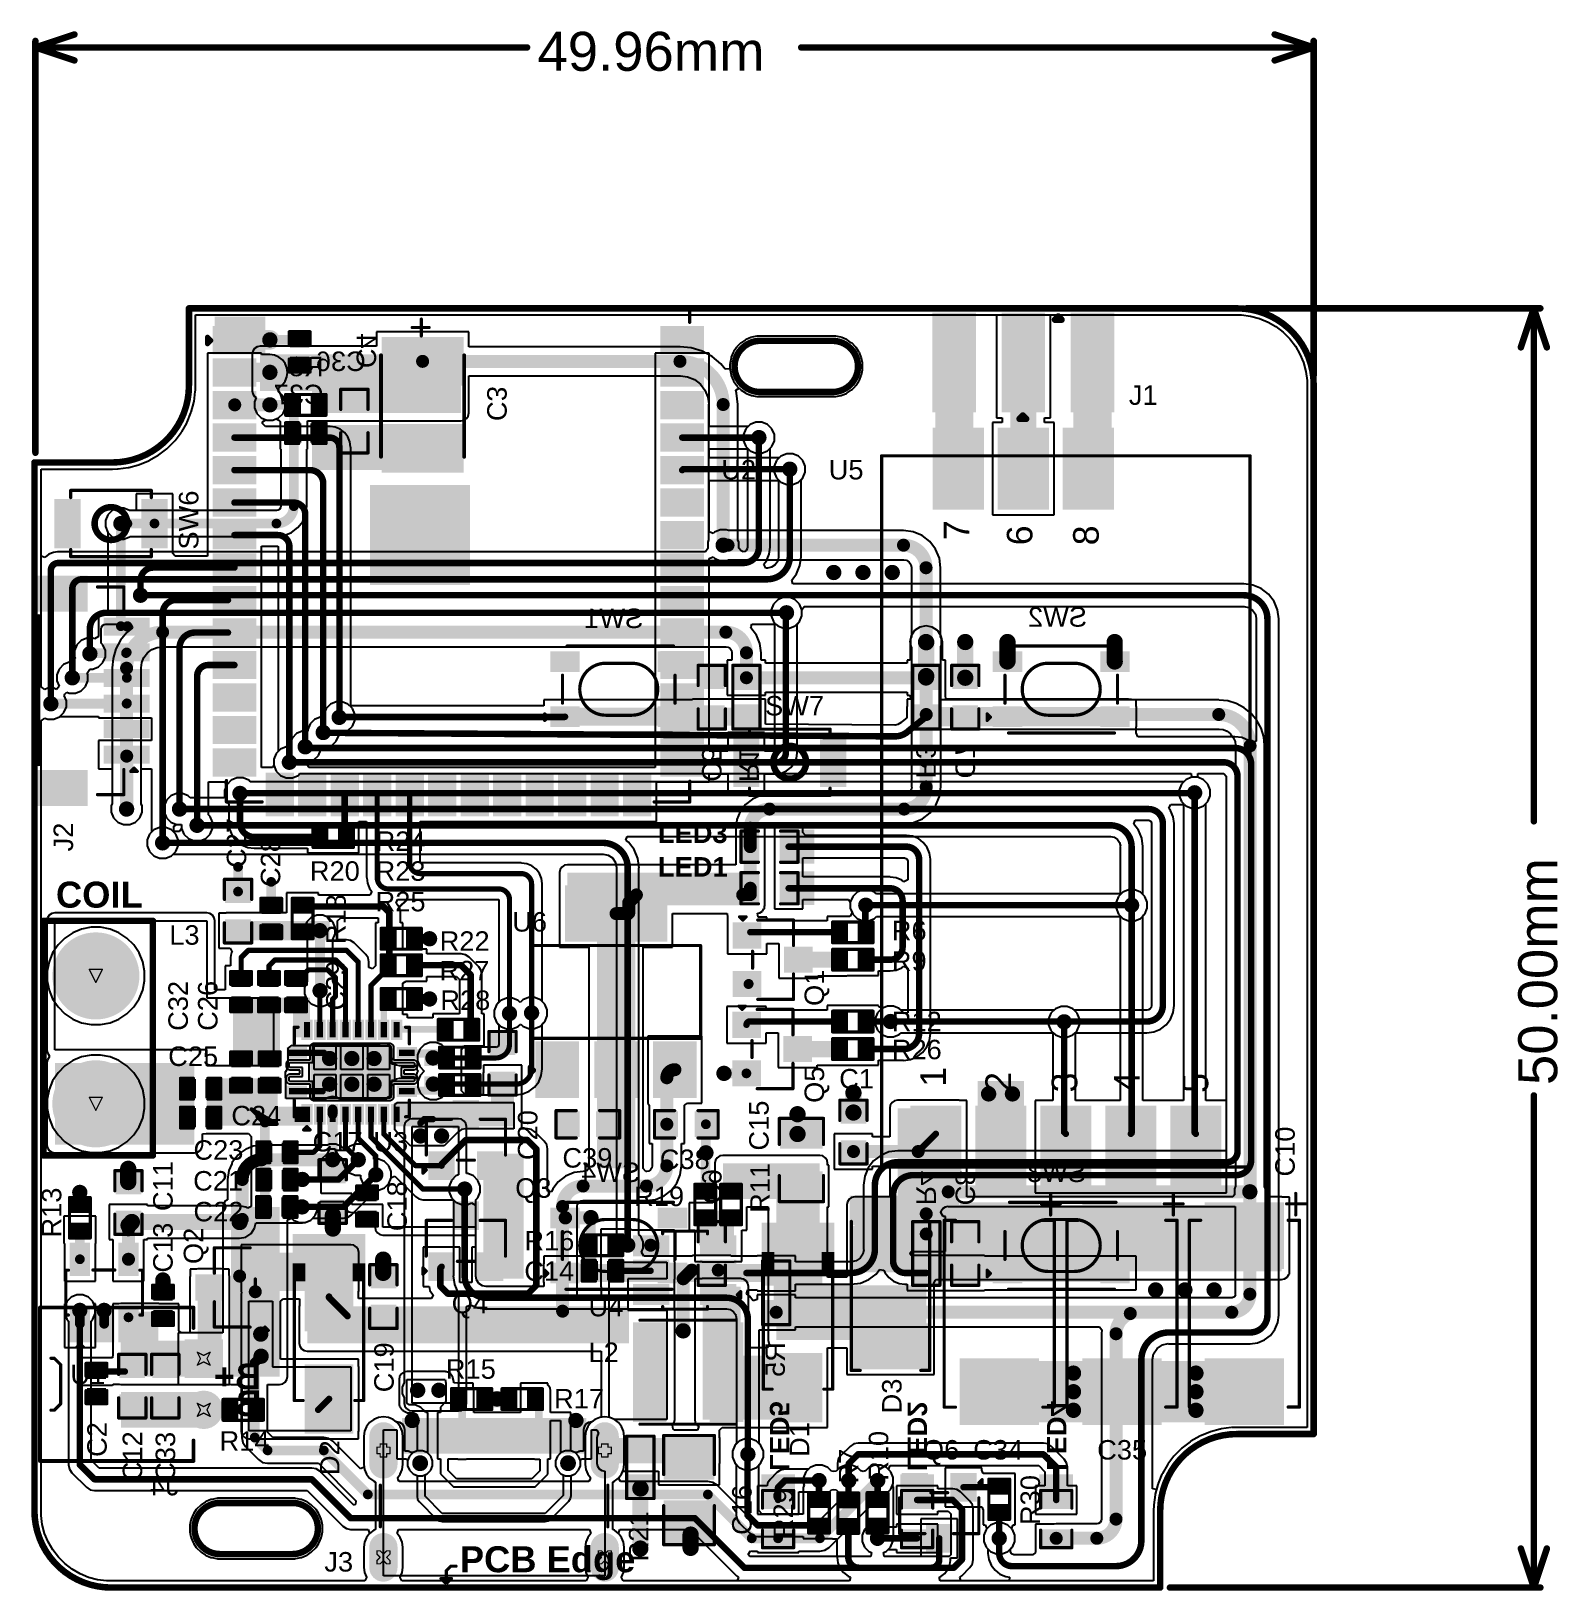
# Model space of a CAD drawing. Header units: inches. Extents: x -46 to 312, y 0 to 111.
# Drawn here: x -44.1 to 15.5, y -0.1 to 60.8 of the extents above; entities that cross this region are included whole.
import ezdxf

# ---------------------------------------------------------------- set-up
doc = ezdxf.new("R2010")
doc.units = ezdxf.units.IN
for name, color, linetype in [('Board Outline', 216, 'Continuous'), ('Bottom Layer', 5, 'Continuous'), ('Bottom Overlay', 54, 'Continuous'), ('Bottom Paste', 16, 'Continuous'), ('Bottom Solder', 6, 'Continuous'), ('Draft and Dimension', 6, 'Continuous'), ('Drill Drawing', 1, 'Continuous'), ('Mechanical 13', 56, 'Continuous'), ('Multi-Layer', 9, 'Continuous'), ('Pad Holes', 156, 'Continuous'), ('Top Layer', 1, 'Continuous'), ('Top Overlay', 2, 'Continuous'), ('Top Paste', 8, 'Continuous'), ('Top Solder', 216, 'Continuous'), ('Via Holes', 16, 'Continuous')]:
    doc.layers.add(name, color=color, linetype=linetype)
doc.styles.add('Arial', font='', dxfattribs={"height": 0.2})
doc.styles.add('Arial_Bold', font='', dxfattribs={"height": 0.2})
doc.styles.get('Arial').set_extended_font_data('Arial')
doc.styles.get('Arial_Bold').set_extended_font_data('Arial', bold=True)

msp = doc.modelspace()

# ---------------------------------------------------------------- texts
at = {"layer": 'Bottom Overlay', "text_generation_flag": 2}
for s, height, rotation, style, p in [('C4', 0.762, 270, 'Arial', (-31.41, 47.663)), ('C3', 0.762, 270, 'Arial', (-26.304, 45.594)), ('R3', 0.762, 270, 'Arial', (-9.533, 31.623)), ('C7', 0.762, 270, 'Arial', (-8.001, 31.623)), ('C5', 0.762, 270, 'Arial', (-17.907, 31.496)), ('R1', 0.762, 270, 'Arial', (-16.449, 31.478)), ('C9', 0.762, 270, 'Arial', (-17.905, 14.994)), ('R4', 0.762, 270, 'Arial', (-9.525, 14.938)), ('C8', 0.762, 270, 'Arial', (-8.001, 14.938)), ('R5', 0.762, 90, 'Arial', (-14.669, 9.593)), ('B+', 1.016, 360, 'Arial_Bold', (-35.136, 7.746)), ('B-', 1.016, 360, 'Arial_Bold', (-35.124, 6.689)), ('LED5', 0.762, 270, 'Arial_Bold', (-15.257, 4.558)), ('LED2', 0.762, 270, 'Arial_Bold', (-9.873, 4.549)), ('LED4', 0.762, 270, 'Arial_Bold', (-4.425, 4.562))]:
    msp.add_text(s, height=height, rotation=rotation, dxfattribs=dict(at, style=style)).set_placement(p)
at = {"layer": 'Bottom Overlay', "style": 'Arial', "text_generation_flag": 2}
for s, p in [('C36', (-31.046, 47.549)), ('R8', (-32.697, 47.346)), ('C37', (-32.697, 46.253)), ('SW1', (-20.203, 37.503)), ('SW2', (-2.858, 37.557)), ('SW4', (-20.329, 15.85)), ('SW3', (-2.9, 15.85)), ('J4', (-38.37, 3.603))]:
    msp.add_text(s, height=0.762, dxfattribs=at).set_placement(p)
at = {"layer": 'Draft and Dimension', "style": 'Arial'}
msp.add_text('49.96mm', height=1.524, dxfattribs=at).set_placement((-24.339, 59.284))
msp.add_text('50.00mm', height=1.524, rotation=90, dxfattribs=at).set_placement((15.519, 19.642))
at = {"layer": 'Top Overlay'}
for s, style, p in [('J1', 'Arial', (-1.226, 46.228)), ('U2', 'Arial', (-17.157, 43.313)), ('U5', 'Arial', (-12.956, 43.313)), ('SW7', 'Arial', (-15.443, 34.087)), ('LED3', 'Arial_Bold', (-19.631, 29.103)), ('R24', 'Arial', (-30.667, 28.793)), ('R20', 'Arial', (-33.236, 27.625)), ('R23', 'Arial', (-30.667, 27.625)), ('LED1', 'Arial_Bold', (-19.628, 27.789)), ('R25', 'Arial', (-30.667, 26.431)), ('U6', 'Arial', (-25.326, 25.64)), ('L3', 'Arial', (-38.73, 25.127)), ('R22', 'Arial', (-28.162, 24.888)), ('R6', 'Arial', (-10.49, 25.299)), ('R27', 'Arial', (-28.17, 23.733)), ('R9', 'Arial', (-10.49, 24.105)), ('R28', 'Arial', (-28.136, 22.577)), ('R12', 'Arial', (-10.49, 21.744)), ('R26', 'Arial', (-10.49, 20.65)), ('C25', 'Arial', (-38.774, 20.387)), ('C1', 'Arial', (-12.547, 19.507)), ('C24', 'Arial', (-36.305, 18.065)), ('C17', 'Arial', (-33.129, 17.045)), ('U3', 'Arial', (-30.755, 17.039)), ('C23', 'Arial', (-37.786, 16.722)), ('C39', 'Arial', (-23.364, 16.415)), ('C38', 'Arial', (-19.558, 16.358)), ('C21', 'Arial', (-37.797, 15.517)), ('Q3', 'Arial', (-25.21, 15.236)), ('R19', 'Arial', (-20.561, 14.91)), ('C22', 'Arial', (-37.786, 14.313)), ('R16', 'Arial', (-24.85, 13.178)), ('C14', 'Arial', (-24.854, 11.989)), ('Q4', 'Arial', (-27.692, 10.724)), ('U4', 'Arial', (-22.345, 10.601)), ('L2', 'Arial', (-22.345, 8.814)), ('U1', 'Arial', (-42.596, 7.95)), ('R15', 'Arial', (-27.92, 8.16)), ('R17', 'Arial', (-23.691, 7.001)), ('R14', 'Arial', (-36.764, 5.348)), ('Q6', 'Arial', (-9.273, 5.003)), ('C34', 'Arial', (-7.308, 5.003)), ('C35', 'Arial', (-2.463, 5.003)), ('J3', 'Arial', (-32.669, 0.625))]:
    msp.add_text(s, height=0.762, dxfattribs=dict(at, style=style)).set_placement(p)
for s, height, rotation, style, p in [('SW6', 0.762, 90, 'Arial', (-37.592, 40.572)), ('C27', 0.762, 90, 'Arial', (-35.722, 28.125)), ('J2', 0.762, 90, 'Arial', (-42.49, 28.773)), ('C28', 0.762, 90, 'Arial', (-34.392, 27.382)), ('COIL', 1.016, 360, 'Arial_Bold', (-43.159, 26.575)), ('R18', 0.762, 90, 'Arial', (-31.833, 25.149)), ('C29', 0.762, 90, 'Arial', (-31.839, 22.557)), ('Q1', 0.762, 90, 'Arial', (-13.137, 22.733)), ('C32', 0.762, 90, 'Arial', (-38.004, 21.76)), ('C26', 0.762, 90, 'Arial', (-36.845, 21.76)), ('Q5', 0.762, 90, 'Arial', (-13.137, 18.944)), ('C15', 0.762, 90, 'Arial', (-15.304, 17.081)), ('C20', 0.762, 90, 'Arial', (-24.341, 16.709)), ('C10', 0.762, 90, 'Arial', (5.258, 16.066)), ('C11', 0.762, 90, 'Arial', (-38.599, 14.714)), ('R11', 0.762, 90, 'Arial', (-15.26, 14.644)), ('R13', 0.762, 90, 'Arial', (-42.95, 13.681)), ('C18', 0.762, 90, 'Arial', (-29.446, 13.927)), ('C13', 0.762, 90, 'Arial', (-38.597, 12.311)), ('Q2', 0.762, 90, 'Arial', (-37.403, 12.645)), ('C19', 0.762, 90, 'Arial', (-29.957, 7.632)), ('D3', 0.762, 90, 'Arial', (-10.109, 6.807)), ('C2', 0.762, 90, 'Arial', (-41.174, 5.106)), ('D1', 0.762, 90, 'Arial', (-13.716, 5.106)), ('C12', 0.762, 90, 'Arial', (-39.789, 4.154)), ('C33', 0.762, 90, 'Arial', (-38.501, 4.134)), ('D2', 0.762, 90, 'Arial', (-32.08, 4.394)), ('R10', 0.762, 90, 'Arial', (-10.629, 4.171)), ('R7', 0.762, 90, 'Arial', (-11.792, 4.064)), ('R30', 0.762, 90, 'Arial', (-4.699, 2.445)), ('C16', 0.762, 90, 'Arial', (-15.97, 2.058)), ('R29', 0.762, 90, 'Arial', (-14.351, 1.931)), ('R21', 0.762, 90, 'Arial', (-20.006, 1.022))]:
    msp.add_text(s, height=height, rotation=rotation, dxfattribs=dict(at, style=style)).set_placement(p)

# ---------------------------------------------------------------- blocks, each defined once
blk = doc.blocks.new('SOT__223_1')
at = {"layer": 'Top Layer'}
for points in [[(-1.9, 4.05), (1.9, 4.05), (1.9, 2.05), (-1.9, 2.05)], [(-3.05, -2.05), (-1.55, -2.05), (-1.55, -4.05), (-3.05, -4.05)], [(-0.75, -2.05), (0.75, -2.05), (0.75, -4.05), (-0.75, -4.05)], [(1.55, -2.05), (3.05, -2.05), (3.05, -4.05), (1.55, -4.05)]]:
    blk.add_hatch(color=1, dxfattribs=at).paths.add_polyline_path(points)
at = {"layer": 'Top Paste'}
for points in [[(-1.9, 4.05), (1.9, 4.05), (1.9, 2.05), (-1.9, 2.05)], [(-3.05, -2.05), (-1.55, -2.05), (-1.55, -4.05), (-3.05, -4.05)], [(-0.75, -2.05), (0.75, -2.05), (0.75, -4.05), (-0.75, -4.05)], [(1.55, -2.05), (3.05, -2.05), (3.05, -4.05), (1.55, -4.05)]]:
    blk.add_hatch(color=8, dxfattribs=at).paths.add_polyline_path(points)
at = {"layer": 'Top Solder'}
for points in [[(-2.002, 4.152), (2.002, 4.152), (2.002, 1.948), (-2.002, 1.948)], [(-3.152, -1.948), (-1.448, -1.948), (-1.448, -4.152), (-3.152, -4.152)], [(-0.852, -1.948), (0.852, -1.948), (0.852, -4.152), (-0.852, -4.152)], [(1.448, -1.948), (3.152, -1.948), (3.152, -4.152), (1.448, -4.152)]]:
    blk.add_hatch(color=216, dxfattribs=at).paths.add_polyline_path(points)
at = {"layer": 'Top Overlay'}
for points in [[(-3.302, 1.803, 0.127, 0.127, 0), (3.302, 1.803, 0.127, 0.127, 0)], [(-3.302, -1.829, 0.127, 0.127, 0), (-3.302, 1.803, 0.127, 0.127, 0)], [(3.302, -1.829, 0.127, 0.127, 0), (3.302, 1.803, 0.127, 0.127, 0)], [(-3.302, -1.829, 0.127, 0.127, 0), (3.302, -1.829, 0.127, 0.127, 0)], [(-3.353, -2.946, 0.2, 0.2, 0), (-3.226, -3.073, 0.2, 0.2, 0)], [(-3.353, -3.2, 0.2, 0.2, 0), (-3.353, -2.946, 0.2, 0.2, 0)], [(-3.353, -3.2, 0.2, 0.2, 0), (-3.226, -3.073, 0.2, 0.2, 0)]]:
    blk.add_lwpolyline(points, format="xyseb", dxfattribs=at)
for points in [[(-3.334, 1.803, 0.0635, 0.0635, 1), (-3.27, 1.803, 0.0635, 0.0635, 1)], [(-3.334, 1.803, 0.0635, 0.0635, 1), (-3.27, 1.803, 0.0635, 0.0635, 1)], [(3.27, 1.803, 0.0635, 0.0635, 1), (3.334, 1.803, 0.0635, 0.0635, 1)], [(3.27, 1.803, 0.0635, 0.0635, 1), (3.334, 1.803, 0.0635, 0.0635, 1)], [(-3.334, -1.829, 0.0635, 0.0635, 1), (-3.27, -1.829, 0.0635, 0.0635, 1)], [(-3.334, -1.829, 0.0635, 0.0635, 1), (-3.27, -1.829, 0.0635, 0.0635, 1)], [(3.27, -1.829, 0.0635, 0.0635, 1), (3.334, -1.829, 0.0635, 0.0635, 1)], [(3.27, -1.829, 0.0635, 0.0635, 1), (3.334, -1.829, 0.0635, 0.0635, 1)], [(-3.403, -2.946, 0.1, 0.1, 1), (-3.303, -2.946, 0.1, 0.1, 1)], [(-3.403, -2.946, 0.1, 0.1, 1), (-3.303, -2.946, 0.1, 0.1, 1)], [(-3.276, -3.073, 0.1, 0.1, 1), (-3.176, -3.073, 0.1, 0.1, 1)], [(-3.276, -3.073, 0.1, 0.1, 1), (-3.176, -3.073, 0.1, 0.1, 1)], [(-3.403, -3.2, 0.1, 0.1, 1), (-3.303, -3.2, 0.1, 0.1, 1)], [(-3.403, -3.2, 0.1, 0.1, 1), (-3.303, -3.2, 0.1, 0.1, 1)]]:
    blk.add_lwpolyline(points, format="xyseb", close=True, dxfattribs=at)
blk = doc.blocks.new('B3U_1000P_2')
at = {"layer": 'Top Layer'}
for points in [[(-2.11, 0.86), (-1.29, 0.86), (-1.29, -0.86), (-2.11, -0.86)], [(1.29, 0.86), (2.11, 0.86), (2.11, -0.86), (1.29, -0.86)]]:
    blk.add_hatch(color=1, dxfattribs=at).paths.add_polyline_path(points)
at = {"layer": 'Top Paste'}
for points in [[(-2.11, 0.86), (-1.29, 0.86), (-1.29, -0.86), (-2.11, -0.86)], [(1.29, 0.86), (2.11, 0.86), (2.11, -0.86), (1.29, -0.86)]]:
    blk.add_hatch(color=8, dxfattribs=at).paths.add_polyline_path(points)
at = {"layer": 'Top Solder'}
for points in [[(-2.212, 0.962), (-1.188, 0.962), (-1.188, -0.962), (-2.212, -0.962)], [(1.188, 0.962), (2.212, 0.962), (2.212, -0.962), (1.188, -0.962)]]:
    blk.add_hatch(color=216, dxfattribs=at).paths.add_polyline_path(points)
at = {"layer": 'Top Overlay'}
for points in [[(-1.575, 1.016, 0.127, 0.127, 0), (-1.575, 1.295, 0.127, 0.127, 0)], [(-1.575, 1.295, 0.127, 0.127, 0), (1.575, 1.295, 0.127, 0.127, 0)], [(1.575, 1.295, 0.127, 0.127, 0), (1.575, 1.016, 0.127, 0.127, 0)], [(-1.575, -1.295, 0.127, 0.127, 0), (-1.575, -1.016, 0.127, 0.127, 0)], [(1.575, -1.295, 0.127, 0.127, 0), (1.575, -1.016, 0.127, 0.127, 0)], [(-1.575, -1.295, 0.127, 0.127, 0), (1.575, -1.295, 0.127, 0.127, 0)]]:
    blk.add_lwpolyline(points, format="xyseb", dxfattribs=at)
for points in [[(-1.607, 1.295, 0.0635, 0.0635, 1), (-1.543, 1.295, 0.0635, 0.0635, 1)], [(-1.607, 1.295, 0.0635, 0.0635, 1), (-1.543, 1.295, 0.0635, 0.0635, 1)], [(1.543, 1.295, 0.0635, 0.0635, 1), (1.607, 1.295, 0.0635, 0.0635, 1)], [(1.543, 1.295, 0.0635, 0.0635, 1), (1.607, 1.295, 0.0635, 0.0635, 1)], [(-1.607, 1.016, 0.0635, 0.0635, 1), (-1.543, 1.016, 0.0635, 0.0635, 1)], [(0.641, 0, 0.254, 0.254, 1), (-0.641, 0, 0.254, 0.254, 1)], [(1.543, 1.016, 0.0635, 0.0635, 1), (1.607, 1.016, 0.0635, 0.0635, 1)], [(-0.705, 0, 0.127, 0.127, 1), (-0.578, 0, 0.127, 0.127, 1)], [(0.578, 0, 0.127, 0.127, 1), (0.705, 0, 0.127, 0.127, 1)], [(-1.607, -1.016, 0.0635, 0.0635, 1), (-1.543, -1.016, 0.0635, 0.0635, 1)], [(1.543, -1.016, 0.0635, 0.0635, 1), (1.607, -1.016, 0.0635, 0.0635, 1)], [(-1.607, -1.295, 0.0635, 0.0635, 1), (-1.543, -1.295, 0.0635, 0.0635, 1)], [(-1.607, -1.295, 0.0635, 0.0635, 1), (-1.543, -1.295, 0.0635, 0.0635, 1)], [(1.543, -1.295, 0.0635, 0.0635, 1), (1.607, -1.295, 0.0635, 0.0635, 1)], [(1.543, -1.295, 0.0635, 0.0635, 1), (1.607, -1.295, 0.0635, 0.0635, 1)]]:
    blk.add_lwpolyline(points, format="xyseb", close=True, dxfattribs=at)
blk = doc.blocks.new('B3U_1000P_3')
at = {"layer": 'Top Layer'}
for points in [[(-2.11, 0.86), (-1.29, 0.86), (-1.29, -0.86), (-2.11, -0.86)], [(1.29, 0.86), (2.11, 0.86), (2.11, -0.86), (1.29, -0.86)]]:
    blk.add_hatch(color=1, dxfattribs=at).paths.add_polyline_path(points)
at = {"layer": 'Top Paste'}
for points in [[(-2.11, 0.86), (-1.29, 0.86), (-1.29, -0.86), (-2.11, -0.86)], [(1.29, 0.86), (2.11, 0.86), (2.11, -0.86), (1.29, -0.86)]]:
    blk.add_hatch(color=8, dxfattribs=at).paths.add_polyline_path(points)
at = {"layer": 'Top Solder'}
for points in [[(-2.212, 0.962), (-1.188, 0.962), (-1.188, -0.962), (-2.212, -0.962)], [(1.188, 0.962), (2.212, 0.962), (2.212, -0.962), (1.188, -0.962)]]:
    blk.add_hatch(color=216, dxfattribs=at).paths.add_polyline_path(points)
at = {"layer": 'Top Overlay'}
for points in [[(-1.575, 1.295, 0.127, 0.127, 0), (-1.575, 1.016, 0.127, 0.127, 0)], [(1.575, 1.295, 0.127, 0.127, 0), (-1.575, 1.295, 0.127, 0.127, 0)], [(1.575, 1.016, 0.127, 0.127, 0), (1.575, 1.295, 0.127, 0.127, 0)], [(-1.575, -1.016, 0.127, 0.127, 0), (-1.575, -1.295, 0.127, 0.127, 0)], [(1.575, -1.016, 0.127, 0.127, 0), (1.575, -1.295, 0.127, 0.127, 0)], [(1.575, -1.295, 0.127, 0.127, 0), (-1.575, -1.295, 0.127, 0.127, 0)]]:
    blk.add_lwpolyline(points, format="xyseb", dxfattribs=at)
for points in [[(-1.607, 1.295, 0.0635, 0.0635, 1), (-1.543, 1.295, 0.0635, 0.0635, 1)], [(-1.607, 1.295, 0.0635, 0.0635, 1), (-1.543, 1.295, 0.0635, 0.0635, 1)], [(1.543, 1.295, 0.0635, 0.0635, 1), (1.607, 1.295, 0.0635, 0.0635, 1)], [(1.543, 1.295, 0.0635, 0.0635, 1), (1.607, 1.295, 0.0635, 0.0635, 1)], [(-1.607, 1.016, 0.0635, 0.0635, 1), (-1.543, 1.016, 0.0635, 0.0635, 1)], [(0.641, 0, 0.254, 0.254, 1), (-0.641, 0, 0.254, 0.254, 1)], [(1.543, 1.016, 0.0635, 0.0635, 1), (1.607, 1.016, 0.0635, 0.0635, 1)], [(-0.705, 0, 0.127, 0.127, 1), (-0.578, 0, 0.127, 0.127, 1)], [(0.578, 0, 0.127, 0.127, 1), (0.705, 0, 0.127, 0.127, 1)], [(-1.607, -1.016, 0.0635, 0.0635, 1), (-1.543, -1.016, 0.0635, 0.0635, 1)], [(1.543, -1.016, 0.0635, 0.0635, 1), (1.607, -1.016, 0.0635, 0.0635, 1)], [(-1.607, -1.295, 0.0635, 0.0635, 1), (-1.543, -1.295, 0.0635, 0.0635, 1)], [(-1.607, -1.295, 0.0635, 0.0635, 1), (-1.543, -1.295, 0.0635, 0.0635, 1)], [(1.543, -1.295, 0.0635, 0.0635, 1), (1.607, -1.295, 0.0635, 0.0635, 1)], [(1.543, -1.295, 0.0635, 0.0635, 1), (1.607, -1.295, 0.0635, 0.0635, 1)]]:
    blk.add_lwpolyline(points, format="xyseb", close=True, dxfattribs=at)
blk = doc.blocks.new('R___0402_4')
at = {"layer": 'Top Layer'}
for points in [[(-0.699, -0.318), (-0.699, 0.317), (-0.241, 0.317), (-0.241, -0.318)], [(0.241, -0.318), (0.241, 0.317), (0.699, 0.317), (0.699, -0.318)]]:
    blk.add_hatch(color=1, dxfattribs=at).paths.add_polyline_path(points)
at = {"layer": 'Top Paste'}
for points in [[(-0.699, -0.318), (-0.699, 0.317), (-0.241, 0.317), (-0.241, -0.318)], [(0.241, -0.318), (0.241, 0.317), (0.699, 0.317), (0.699, -0.318)]]:
    blk.add_hatch(color=8, dxfattribs=at).paths.add_polyline_path(points)
at = {"layer": 'Top Solder'}
for points in [[(-0.754, -0.373), (-0.754, 0.373), (-0.186, 0.373), (-0.186, -0.373)], [(0.186, -0.373), (0.186, 0.373), (0.754, 0.373), (0.754, -0.373)]]:
    blk.add_hatch(color=216, dxfattribs=at).paths.add_polyline_path(points)
at = {"layer": 'Top Overlay'}
for points in [[(0.787, 0.406, 0.127, 0.127, 0), (-0.787, 0.406, 0.127, 0.127, 0)], [(-0.787, -0.406, 0.127, 0.127, 0), (-0.787, 0.406, 0.127, 0.127, 0)], [(0.787, -0.406, 0.127, 0.127, 0), (0.787, 0.406, 0.127, 0.127, 0)], [(0.787, -0.406, 0.127, 0.127, 0), (-0.787, -0.406, 0.127, 0.127, 0)], [(0.813, -0.432, 0.00323, 0.00323, 0), (-0.813, -0.432, 0.00323, 0.00323, 0)]]:
    blk.add_lwpolyline(points, format="xyseb", dxfattribs=at)
for points in [[(-0.819, 0.406, 0.0635, 0.0635, 1), (-0.756, 0.406, 0.0635, 0.0635, 1)], [(-0.819, 0.406, 0.0635, 0.0635, 1), (-0.756, 0.406, 0.0635, 0.0635, 1)], [(0.756, 0.406, 0.0635, 0.0635, 1), (0.819, 0.406, 0.0635, 0.0635, 1)], [(0.756, 0.406, 0.0635, 0.0635, 1), (0.819, 0.406, 0.0635, 0.0635, 1)], [(-0.819, -0.406, 0.0635, 0.0635, 1), (-0.756, -0.406, 0.0635, 0.0635, 1)], [(-0.819, -0.406, 0.0635, 0.0635, 1), (-0.756, -0.406, 0.0635, 0.0635, 1)], [(-0.814, -0.432, 0.00161, 0.00161, 1), (-0.812, -0.432, 0.00161, 0.00161, 1)], [(0.756, -0.406, 0.0635, 0.0635, 1), (0.819, -0.406, 0.0635, 0.0635, 1)], [(0.756, -0.406, 0.0635, 0.0635, 1), (0.819, -0.406, 0.0635, 0.0635, 1)], [(0.812, -0.432, 0.00161, 0.00161, 1), (0.814, -0.432, 0.00161, 0.00161, 1)]]:
    blk.add_lwpolyline(points, format="xyseb", close=True, dxfattribs=at)
blk = doc.blocks.new('R___0402_5')
at = {"layer": 'Top Layer'}
for points in [[(-0.699, -0.318), (-0.699, 0.318), (-0.241, 0.318), (-0.241, -0.318)], [(0.241, -0.318), (0.241, 0.318), (0.699, 0.318), (0.699, -0.318)]]:
    blk.add_hatch(color=1, dxfattribs=at).paths.add_polyline_path(points)
at = {"layer": 'Top Paste'}
for points in [[(-0.699, -0.318), (-0.699, 0.318), (-0.241, 0.318), (-0.241, -0.318)], [(0.241, -0.318), (0.241, 0.318), (0.699, 0.318), (0.699, -0.318)]]:
    blk.add_hatch(color=8, dxfattribs=at).paths.add_polyline_path(points)
at = {"layer": 'Top Solder'}
for points in [[(-0.754, -0.373), (-0.754, 0.373), (-0.186, 0.373), (-0.186, -0.373)], [(0.186, -0.373), (0.186, 0.373), (0.754, 0.373), (0.754, -0.373)]]:
    blk.add_hatch(color=216, dxfattribs=at).paths.add_polyline_path(points)
at = {"layer": 'Top Overlay'}
for points in [[(-0.787, 0.406, 0.127, 0.127, 0), (0.787, 0.406, 0.127, 0.127, 0)], [(-0.787, -0.406, 0.127, 0.127, 0), (-0.787, 0.406, 0.127, 0.127, 0)], [(0.787, -0.406, 0.127, 0.127, 0), (0.787, 0.406, 0.127, 0.127, 0)], [(-0.787, -0.406, 0.127, 0.127, 0), (0.787, -0.406, 0.127, 0.127, 0)], [(-0.813, -0.432, 0.00323, 0.00323, 0), (0.813, -0.432, 0.00323, 0.00323, 0)]]:
    blk.add_lwpolyline(points, format="xyseb", dxfattribs=at)
for points in [[(-0.819, 0.406, 0.0635, 0.0635, 1), (-0.756, 0.406, 0.0635, 0.0635, 1)], [(-0.819, 0.406, 0.0635, 0.0635, 1), (-0.756, 0.406, 0.0635, 0.0635, 1)], [(0.756, 0.406, 0.0635, 0.0635, 1), (0.819, 0.406, 0.0635, 0.0635, 1)], [(0.756, 0.406, 0.0635, 0.0635, 1), (0.819, 0.406, 0.0635, 0.0635, 1)], [(-0.819, -0.406, 0.0635, 0.0635, 1), (-0.756, -0.406, 0.0635, 0.0635, 1)], [(-0.819, -0.406, 0.0635, 0.0635, 1), (-0.756, -0.406, 0.0635, 0.0635, 1)], [(-0.814, -0.432, 0.00161, 0.00161, 1), (-0.812, -0.432, 0.00161, 0.00161, 1)], [(0.756, -0.406, 0.0635, 0.0635, 1), (0.819, -0.406, 0.0635, 0.0635, 1)], [(0.756, -0.406, 0.0635, 0.0635, 1), (0.819, -0.406, 0.0635, 0.0635, 1)], [(0.812, -0.432, 0.00161, 0.00161, 1), (0.814, -0.432, 0.00161, 0.00161, 1)]]:
    blk.add_lwpolyline(points, format="xyseb", close=True, dxfattribs=at)
blk = doc.blocks.new('R___0402_B_6')
at = {"layer": 'Bottom Layer'}
for points in [[(-0.241, 0.317), (-0.241, -0.318), (-0.698, -0.318), (-0.698, 0.317)], [(0.699, 0.317), (0.699, -0.318), (0.241, -0.318), (0.241, 0.317)]]:
    blk.add_hatch(color=5, dxfattribs=at).paths.add_polyline_path(points)
at = {"layer": 'Bottom Paste'}
for points in [[(-0.241, 0.317), (-0.241, -0.318), (-0.698, -0.318), (-0.698, 0.317)], [(0.699, 0.317), (0.699, -0.318), (0.241, -0.318), (0.241, 0.317)]]:
    blk.add_hatch(color=16, dxfattribs=at).paths.add_polyline_path(points)
at = {"layer": 'Bottom Solder'}
for points in [[(-0.186, 0.372), (-0.186, -0.373), (-0.753, -0.373), (-0.753, 0.372)], [(0.754, 0.372), (0.754, -0.373), (0.186, -0.373), (0.186, 0.372)]]:
    blk.add_hatch(color=6, dxfattribs=at).paths.add_polyline_path(points)
at = {"layer": 'Bottom Overlay'}
for points in [[(-0.787, 0.406, 0.127, 0.127, 0), (0.787, 0.406, 0.127, 0.127, 0)], [(-0.787, -0.406, 0.127, 0.127, 0), (-0.787, 0.406, 0.127, 0.127, 0)], [(-0.813, 0.432, 0.00323, 0.00323, 0), (0.813, 0.432, 0.00323, 0.00323, 0)], [(0.787, -0.406, 0.127, 0.127, 0), (0.787, 0.406, 0.127, 0.127, 0)], [(-0.787, -0.406, 0.127, 0.127, 0), (0.787, -0.406, 0.127, 0.127, 0)]]:
    blk.add_lwpolyline(points, format="xyseb", dxfattribs=at)
for points in [[(-0.819, 0.406, 0.0635, 0.0635, 1), (-0.756, 0.406, 0.0635, 0.0635, 1)], [(-0.819, 0.406, 0.0635, 0.0635, 1), (-0.756, 0.406, 0.0635, 0.0635, 1)], [(-0.814, 0.432, 0.00161, 0.00161, 1), (-0.812, 0.432, 0.00161, 0.00161, 1)], [(0.756, 0.406, 0.0635, 0.0635, 1), (0.819, 0.406, 0.0635, 0.0635, 1)], [(0.756, 0.406, 0.0635, 0.0635, 1), (0.819, 0.406, 0.0635, 0.0635, 1)], [(0.812, 0.432, 0.00161, 0.00161, 1), (0.814, 0.432, 0.00161, 0.00161, 1)], [(-0.819, -0.406, 0.0635, 0.0635, 1), (-0.756, -0.406, 0.0635, 0.0635, 1)], [(-0.819, -0.406, 0.0635, 0.0635, 1), (-0.756, -0.406, 0.0635, 0.0635, 1)], [(0.756, -0.406, 0.0635, 0.0635, 1), (0.819, -0.406, 0.0635, 0.0635, 1)], [(0.756, -0.406, 0.0635, 0.0635, 1), (0.819, -0.406, 0.0635, 0.0635, 1)]]:
    blk.add_lwpolyline(points, format="xyseb", close=True, dxfattribs=at)
blk = doc.blocks.new('SOT_23_7')
at = {"layer": 'Top Layer'}
for points in [[(-0.41, 1.46), (0.41, 1.46), (0.41, 0.54), (-0.41, 0.54)], [(-1.36, -0.54), (-0.54, -0.54), (-0.54, -1.46), (-1.36, -1.46)], [(0.54, -0.54), (1.36, -0.54), (1.36, -1.46), (0.54, -1.46)]]:
    blk.add_hatch(color=1, dxfattribs=at).paths.add_polyline_path(points)
at = {"layer": 'Top Paste'}
for points in [[(-0.41, 1.46), (0.41, 1.46), (0.41, 0.54), (-0.41, 0.54)], [(-1.36, -0.54), (-0.54, -0.54), (-0.54, -1.46), (-1.36, -1.46)], [(0.54, -0.54), (1.36, -0.54), (1.36, -1.46), (0.54, -1.46)]]:
    blk.add_hatch(color=8, dxfattribs=at).paths.add_polyline_path(points)
at = {"layer": 'Top Solder'}
for points in [[(-0.512, 1.562), (0.512, 1.562), (0.512, 0.438), (-0.512, 0.438)], [(-1.462, -0.438), (-0.438, -0.438), (-0.438, -1.562), (-1.462, -1.562)], [(0.438, -0.438), (1.462, -0.438), (1.462, -1.562), (0.438, -1.562)]]:
    blk.add_hatch(color=216, dxfattribs=at).paths.add_polyline_path(points)
at = {"layer": 'Top Overlay'}
for points in [[(-1.549, 0.813, 0.127, 0.127, 0), (-1.549, -0.584, 0.127, 0.127, 0)], [(-0.559, 0.813, 0.127, 0.127, 0), (-1.549, 0.813, 0.127, 0.127, 0)], [(1.549, 0.813, 0.127, 0.127, 0), (0.559, 0.813, 0.127, 0.127, 0)], [(1.549, -0.584, 0.127, 0.127, 0), (1.549, 0.813, 0.127, 0.127, 0)], [(-1.549, -1.168, 0.127, 0.127, 0), (-1.676, -1.041, 0.127, 0.127, 0)], [(-1.676, -1.041, 0.127, 0.127, 0), (-1.676, -1.295, 0.127, 0.127, 0)], [(-1.549, -1.168, 0.127, 0.127, 0), (-1.676, -1.295, 0.127, 0.127, 0)], [(0.33, -0.787, 0.127, 0.127, 0), (-0.33, -0.787, 0.127, 0.127, 0)]]:
    blk.add_lwpolyline(points, format="xyseb", dxfattribs=at)
for points in [[(-1.581, 0.813, 0.0635, 0.0635, 1), (-1.518, 0.813, 0.0635, 0.0635, 1)], [(-1.581, 0.813, 0.0635, 0.0635, 1), (-1.518, 0.813, 0.0635, 0.0635, 1)], [(-0.591, 0.813, 0.0635, 0.0635, 1), (-0.527, 0.813, 0.0635, 0.0635, 1)], [(0.527, 0.813, 0.0635, 0.0635, 1), (0.591, 0.813, 0.0635, 0.0635, 1)], [(1.518, 0.813, 0.0635, 0.0635, 1), (1.581, 0.813, 0.0635, 0.0635, 1)], [(1.518, 0.813, 0.0635, 0.0635, 1), (1.581, 0.813, 0.0635, 0.0635, 1)], [(-1.581, -0.584, 0.0635, 0.0635, 1), (-1.518, -0.584, 0.0635, 0.0635, 1)], [(1.518, -0.584, 0.0635, 0.0635, 1), (1.581, -0.584, 0.0635, 0.0635, 1)], [(-1.708, -1.041, 0.0635, 0.0635, 1), (-1.645, -1.041, 0.0635, 0.0635, 1)], [(-1.708, -1.041, 0.0635, 0.0635, 1), (-1.645, -1.041, 0.0635, 0.0635, 1)], [(-1.581, -1.168, 0.0635, 0.0635, 1), (-1.518, -1.168, 0.0635, 0.0635, 1)], [(-1.581, -1.168, 0.0635, 0.0635, 1), (-1.518, -1.168, 0.0635, 0.0635, 1)], [(-0.362, -0.787, 0.0635, 0.0635, 1), (-0.298, -0.787, 0.0635, 0.0635, 1)], [(0.298, -0.787, 0.0635, 0.0635, 1), (0.362, -0.787, 0.0635, 0.0635, 1)], [(-1.708, -1.295, 0.0635, 0.0635, 1), (-1.645, -1.295, 0.0635, 0.0635, 1)], [(-1.708, -1.295, 0.0635, 0.0635, 1), (-1.645, -1.295, 0.0635, 0.0635, 1)]]:
    blk.add_lwpolyline(points, format="xyseb", close=True, dxfattribs=at)
blk = doc.blocks.new('C___0603_8')
at = {"layer": 'Top Layer'}
for points in [[(-0.381, 0.445), (-0.381, -0.445), (-1.143, -0.445), (-1.143, 0.445)], [(1.143, 0.445), (1.143, -0.445), (0.381, -0.445), (0.381, 0.445)]]:
    blk.add_hatch(color=1, dxfattribs=at).paths.add_polyline_path(points)
at = {"layer": 'Top Paste'}
for points in [[(-0.381, 0.445), (-0.381, -0.445), (-1.143, -0.445), (-1.143, 0.445)], [(1.143, 0.445), (1.143, -0.445), (0.381, -0.445), (0.381, 0.445)]]:
    blk.add_hatch(color=8, dxfattribs=at).paths.add_polyline_path(points)
at = {"layer": 'Top Solder'}
for points in [[(-0.321, 0.504), (-0.321, -0.504), (-1.203, -0.504), (-1.203, 0.504)], [(1.203, 0.504), (1.203, -0.504), (0.321, -0.504), (0.321, 0.504)]]:
    blk.add_hatch(color=216, dxfattribs=at).paths.add_polyline_path(points)
at = {"layer": 'Top Overlay'}
for points in [[(-1.245, 0.533, 0.127, 0.127, 0), (-0.457, 0.533, 0.127, 0.127, 0)], [(-1.245, -0.533, 0.127, 0.127, 0), (-1.245, 0.533, 0.127, 0.127, 0)], [(0.457, 0.533, 0.127, 0.127, 0), (1.245, 0.533, 0.127, 0.127, 0)], [(1.245, -0.533, 0.127, 0.127, 0), (1.245, 0.533, 0.127, 0.127, 0)], [(-1.245, -0.533, 0.127, 0.127, 0), (-0.457, -0.533, 0.127, 0.127, 0)], [(0.457, -0.533, 0.127, 0.127, 0), (1.245, -0.533, 0.127, 0.127, 0)]]:
    blk.add_lwpolyline(points, format="xyseb", dxfattribs=at)
for points in [[(-1.276, 0.533, 0.0635, 0.0635, 1), (-1.213, 0.533, 0.0635, 0.0635, 1)], [(-1.276, 0.533, 0.0635, 0.0635, 1), (-1.213, 0.533, 0.0635, 0.0635, 1)], [(-0.489, 0.533, 0.0635, 0.0635, 1), (-0.425, 0.533, 0.0635, 0.0635, 1)], [(0.425, 0.533, 0.0635, 0.0635, 1), (0.489, 0.533, 0.0635, 0.0635, 1)], [(1.213, 0.533, 0.0635, 0.0635, 1), (1.276, 0.533, 0.0635, 0.0635, 1)], [(1.213, 0.533, 0.0635, 0.0635, 1), (1.276, 0.533, 0.0635, 0.0635, 1)], [(-1.276, -0.533, 0.0635, 0.0635, 1), (-1.213, -0.533, 0.0635, 0.0635, 1)], [(-1.276, -0.533, 0.0635, 0.0635, 1), (-1.213, -0.533, 0.0635, 0.0635, 1)], [(-0.489, -0.533, 0.0635, 0.0635, 1), (-0.425, -0.533, 0.0635, 0.0635, 1)], [(0.425, -0.533, 0.0635, 0.0635, 1), (0.489, -0.533, 0.0635, 0.0635, 1)], [(1.213, -0.533, 0.0635, 0.0635, 1), (1.276, -0.533, 0.0635, 0.0635, 1)], [(1.213, -0.533, 0.0635, 0.0635, 1), (1.276, -0.533, 0.0635, 0.0635, 1)]]:
    blk.add_lwpolyline(points, format="xyseb", close=True, dxfattribs=at)
blk = doc.blocks.new('C___0603_9')
at = {"layer": 'Top Layer'}
for points in [[(-0.381, 0.445), (-0.381, -0.445), (-1.143, -0.445), (-1.143, 0.445)], [(1.143, 0.445), (1.143, -0.445), (0.381, -0.445), (0.381, 0.445)]]:
    blk.add_hatch(color=1, dxfattribs=at).paths.add_polyline_path(points)
at = {"layer": 'Top Paste'}
for points in [[(-0.381, 0.445), (-0.381, -0.445), (-1.143, -0.445), (-1.143, 0.445)], [(1.143, 0.445), (1.143, -0.445), (0.381, -0.445), (0.381, 0.445)]]:
    blk.add_hatch(color=8, dxfattribs=at).paths.add_polyline_path(points)
at = {"layer": 'Top Solder'}
for points in [[(-0.321, 0.504), (-0.321, -0.504), (-1.203, -0.504), (-1.203, 0.504)], [(1.203, 0.504), (1.203, -0.504), (0.321, -0.504), (0.321, 0.504)]]:
    blk.add_hatch(color=216, dxfattribs=at).paths.add_polyline_path(points)
at = {"layer": 'Top Overlay'}
for points in [[(-0.457, 0.533, 0.127, 0.127, 0), (-1.245, 0.533, 0.127, 0.127, 0)], [(-1.245, 0.533, 0.127, 0.127, 0), (-1.245, -0.533, 0.127, 0.127, 0)], [(1.245, 0.533, 0.127, 0.127, 0), (0.457, 0.533, 0.127, 0.127, 0)], [(1.245, 0.533, 0.127, 0.127, 0), (1.245, -0.533, 0.127, 0.127, 0)], [(-0.457, -0.533, 0.127, 0.127, 0), (-1.245, -0.533, 0.127, 0.127, 0)], [(1.245, -0.533, 0.127, 0.127, 0), (0.457, -0.533, 0.127, 0.127, 0)]]:
    blk.add_lwpolyline(points, format="xyseb", dxfattribs=at)
for points in [[(-1.276, 0.533, 0.0635, 0.0635, 1), (-1.213, 0.533, 0.0635, 0.0635, 1)], [(-1.276, 0.533, 0.0635, 0.0635, 1), (-1.213, 0.533, 0.0635, 0.0635, 1)], [(-0.489, 0.533, 0.0635, 0.0635, 1), (-0.425, 0.533, 0.0635, 0.0635, 1)], [(0.425, 0.533, 0.0635, 0.0635, 1), (0.489, 0.533, 0.0635, 0.0635, 1)], [(1.213, 0.533, 0.0635, 0.0635, 1), (1.276, 0.533, 0.0635, 0.0635, 1)], [(1.213, 0.533, 0.0635, 0.0635, 1), (1.276, 0.533, 0.0635, 0.0635, 1)], [(-1.276, -0.533, 0.0635, 0.0635, 1), (-1.213, -0.533, 0.0635, 0.0635, 1)], [(-1.276, -0.533, 0.0635, 0.0635, 1), (-1.213, -0.533, 0.0635, 0.0635, 1)], [(-0.489, -0.533, 0.0635, 0.0635, 1), (-0.425, -0.533, 0.0635, 0.0635, 1)], [(0.425, -0.533, 0.0635, 0.0635, 1), (0.489, -0.533, 0.0635, 0.0635, 1)], [(1.213, -0.533, 0.0635, 0.0635, 1), (1.276, -0.533, 0.0635, 0.0635, 1)], [(1.213, -0.533, 0.0635, 0.0635, 1), (1.276, -0.533, 0.0635, 0.0635, 1)]]:
    blk.add_lwpolyline(points, format="xyseb", close=True, dxfattribs=at)
blk = doc.blocks.new('C___0402_B_10')
at = {"layer": 'Bottom Layer'}
for points in [[(-0.241, 0.318), (-0.241, -0.318), (-0.699, -0.318), (-0.699, 0.318)], [(0.698, 0.318), (0.698, -0.318), (0.241, -0.318), (0.241, 0.318)]]:
    blk.add_hatch(color=5, dxfattribs=at).paths.add_polyline_path(points)
at = {"layer": 'Bottom Paste'}
for points in [[(-0.241, 0.318), (-0.241, -0.318), (-0.699, -0.318), (-0.699, 0.318)], [(0.698, 0.318), (0.698, -0.318), (0.241, -0.318), (0.241, 0.318)]]:
    blk.add_hatch(color=16, dxfattribs=at).paths.add_polyline_path(points)
at = {"layer": 'Bottom Solder'}
for points in [[(-0.181, 0.377), (-0.181, -0.377), (-0.759, -0.377), (-0.759, 0.377)], [(0.758, 0.377), (0.758, -0.377), (0.181, -0.377), (0.181, 0.377)]]:
    blk.add_hatch(color=6, dxfattribs=at).paths.add_polyline_path(points)
at = {"layer": 'Bottom Overlay'}
for points in [[(-0.279, 0.406, 0.127, 0.127, 0), (-0.787, 0.406, 0.127, 0.127, 0)], [(-0.787, 0.406, 0.127, 0.127, 0), (-0.787, -0.406, 0.127, 0.127, 0)], [(0.787, 0.406, 0.127, 0.127, 0), (0.279, 0.406, 0.127, 0.127, 0)], [(0.787, 0.406, 0.127, 0.127, 0), (0.787, -0.406, 0.127, 0.127, 0)], [(-0.279, -0.406, 0.127, 0.127, 0), (-0.787, -0.406, 0.127, 0.127, 0)], [(0.787, -0.406, 0.127, 0.127, 0), (0.279, -0.406, 0.127, 0.127, 0)]]:
    blk.add_lwpolyline(points, format="xyseb", dxfattribs=at)
for points in [[(-0.819, 0.406, 0.0635, 0.0635, 1), (-0.756, 0.406, 0.0635, 0.0635, 1)], [(-0.819, 0.406, 0.0635, 0.0635, 1), (-0.756, 0.406, 0.0635, 0.0635, 1)], [(-0.311, 0.406, 0.0635, 0.0635, 1), (-0.248, 0.406, 0.0635, 0.0635, 1)], [(0.248, 0.406, 0.0635, 0.0635, 1), (0.311, 0.406, 0.0635, 0.0635, 1)], [(0.756, 0.406, 0.0635, 0.0635, 1), (0.819, 0.406, 0.0635, 0.0635, 1)], [(0.756, 0.406, 0.0635, 0.0635, 1), (0.819, 0.406, 0.0635, 0.0635, 1)], [(-0.819, -0.406, 0.0635, 0.0635, 1), (-0.756, -0.406, 0.0635, 0.0635, 1)], [(-0.819, -0.406, 0.0635, 0.0635, 1), (-0.756, -0.406, 0.0635, 0.0635, 1)], [(-0.311, -0.406, 0.0635, 0.0635, 1), (-0.248, -0.406, 0.0635, 0.0635, 1)], [(0.248, -0.406, 0.0635, 0.0635, 1), (0.311, -0.406, 0.0635, 0.0635, 1)], [(0.756, -0.406, 0.0635, 0.0635, 1), (0.819, -0.406, 0.0635, 0.0635, 1)], [(0.756, -0.406, 0.0635, 0.0635, 1), (0.819, -0.406, 0.0635, 0.0635, 1)]]:
    blk.add_lwpolyline(points, format="xyseb", close=True, dxfattribs=at)
blk = doc.blocks.new('C___0603_B_11')
at = {"layer": 'Bottom Layer'}
for points in [[(-1.143, -0.445), (-1.143, 0.445), (-0.381, 0.445), (-0.381, -0.445)], [(0.381, -0.445), (0.381, 0.445), (1.143, 0.445), (1.143, -0.445)]]:
    blk.add_hatch(color=5, dxfattribs=at).paths.add_polyline_path(points)
at = {"layer": 'Bottom Paste'}
for points in [[(-1.143, -0.445), (-1.143, 0.445), (-0.381, 0.445), (-0.381, -0.445)], [(0.381, -0.445), (0.381, 0.445), (1.143, 0.445), (1.143, -0.445)]]:
    blk.add_hatch(color=16, dxfattribs=at).paths.add_polyline_path(points)
at = {"layer": 'Bottom Solder'}
for points in [[(-1.203, -0.504), (-1.203, 0.504), (-0.321, 0.504), (-0.321, -0.504)], [(0.321, -0.504), (0.321, 0.504), (1.203, 0.504), (1.203, -0.504)]]:
    blk.add_hatch(color=6, dxfattribs=at).paths.add_polyline_path(points)
at = {"layer": 'Bottom Overlay'}
for points in [[(-1.245, 0.533, 0.127, 0.127, 0), (-1.245, -0.533, 0.127, 0.127, 0)], [(-1.245, 0.533, 0.127, 0.127, 0), (-0.457, 0.533, 0.127, 0.127, 0)], [(0.457, 0.533, 0.127, 0.127, 0), (1.245, 0.533, 0.127, 0.127, 0)], [(1.245, 0.533, 0.127, 0.127, 0), (1.245, -0.533, 0.127, 0.127, 0)], [(-1.245, -0.533, 0.127, 0.127, 0), (-0.457, -0.533, 0.127, 0.127, 0)], [(0.457, -0.533, 0.127, 0.127, 0), (1.245, -0.533, 0.127, 0.127, 0)]]:
    blk.add_lwpolyline(points, format="xyseb", dxfattribs=at)
for points in [[(-1.276, 0.533, 0.0635, 0.0635, 1), (-1.213, 0.533, 0.0635, 0.0635, 1)], [(-1.276, 0.533, 0.0635, 0.0635, 1), (-1.213, 0.533, 0.0635, 0.0635, 1)], [(-0.489, 0.533, 0.0635, 0.0635, 1), (-0.425, 0.533, 0.0635, 0.0635, 1)], [(0.425, 0.533, 0.0635, 0.0635, 1), (0.489, 0.533, 0.0635, 0.0635, 1)], [(1.213, 0.533, 0.0635, 0.0635, 1), (1.276, 0.533, 0.0635, 0.0635, 1)], [(1.213, 0.533, 0.0635, 0.0635, 1), (1.276, 0.533, 0.0635, 0.0635, 1)], [(-1.276, -0.533, 0.0635, 0.0635, 1), (-1.213, -0.533, 0.0635, 0.0635, 1)], [(-1.276, -0.533, 0.0635, 0.0635, 1), (-1.213, -0.533, 0.0635, 0.0635, 1)], [(-0.489, -0.533, 0.0635, 0.0635, 1), (-0.425, -0.533, 0.0635, 0.0635, 1)], [(0.425, -0.533, 0.0635, 0.0635, 1), (0.489, -0.533, 0.0635, 0.0635, 1)], [(1.213, -0.533, 0.0635, 0.0635, 1), (1.276, -0.533, 0.0635, 0.0635, 1)], [(1.213, -0.533, 0.0635, 0.0635, 1), (1.276, -0.533, 0.0635, 0.0635, 1)]]:
    blk.add_lwpolyline(points, format="xyseb", close=True, dxfattribs=at)
blk = doc.blocks.new('S___23_12')
at = {"layer": 'Top Layer'}
for points in [[(-0.41, 1.46), (0.41, 1.46), (0.41, 0.54), (-0.41, 0.54)], [(-1.36, -0.54), (-0.54, -0.54), (-0.54, -1.46), (-1.36, -1.46)], [(0.54, -0.54), (1.36, -0.54), (1.36, -1.46), (0.54, -1.46)]]:
    blk.add_hatch(color=1, dxfattribs=at).paths.add_polyline_path(points)
at = {"layer": 'Top Paste'}
for points in [[(-0.41, 1.46), (0.41, 1.46), (0.41, 0.54), (-0.41, 0.54)], [(-1.36, -0.54), (-0.54, -0.54), (-0.54, -1.46), (-1.36, -1.46)], [(0.54, -0.54), (1.36, -0.54), (1.36, -1.46), (0.54, -1.46)]]:
    blk.add_hatch(color=8, dxfattribs=at).paths.add_polyline_path(points)
at = {"layer": 'Top Solder'}
for points in [[(-0.512, 1.562), (0.512, 1.562), (0.512, 0.438), (-0.512, 0.438)], [(-1.462, -0.438), (-0.438, -0.438), (-0.438, -1.562), (-1.462, -1.562)], [(0.438, -0.438), (1.462, -0.438), (1.462, -1.562), (0.438, -1.562)]]:
    blk.add_hatch(color=216, dxfattribs=at).paths.add_polyline_path(points)
at = {"layer": 'Top Overlay'}
for points in [[(-1.549, -0.584, 0.127, 0.127, 0), (-1.549, 0.813, 0.127, 0.127, 0)], [(-1.549, 0.813, 0.127, 0.127, 0), (-0.559, 0.813, 0.127, 0.127, 0)], [(0.559, 0.813, 0.127, 0.127, 0), (1.549, 0.813, 0.127, 0.127, 0)], [(1.549, -0.584, 0.127, 0.127, 0), (1.549, 0.813, 0.127, 0.127, 0)], [(-1.676, -1.041, 0.127, 0.127, 0), (-1.549, -1.168, 0.127, 0.127, 0)], [(-1.676, -1.295, 0.127, 0.127, 0), (-1.676, -1.041, 0.127, 0.127, 0)], [(-1.676, -1.295, 0.127, 0.127, 0), (-1.549, -1.168, 0.127, 0.127, 0)], [(-0.33, -0.787, 0.127, 0.127, 0), (0.33, -0.787, 0.127, 0.127, 0)]]:
    blk.add_lwpolyline(points, format="xyseb", dxfattribs=at)
for points in [[(-1.581, 0.813, 0.0635, 0.0635, 1), (-1.518, 0.813, 0.0635, 0.0635, 1)], [(-1.581, 0.813, 0.0635, 0.0635, 1), (-1.518, 0.813, 0.0635, 0.0635, 1)], [(-0.591, 0.813, 0.0635, 0.0635, 1), (-0.527, 0.813, 0.0635, 0.0635, 1)], [(0.527, 0.813, 0.0635, 0.0635, 1), (0.591, 0.813, 0.0635, 0.0635, 1)], [(1.518, 0.813, 0.0635, 0.0635, 1), (1.581, 0.813, 0.0635, 0.0635, 1)], [(1.518, 0.813, 0.0635, 0.0635, 1), (1.581, 0.813, 0.0635, 0.0635, 1)], [(-1.581, -0.584, 0.0635, 0.0635, 1), (-1.518, -0.584, 0.0635, 0.0635, 1)], [(1.518, -0.584, 0.0635, 0.0635, 1), (1.581, -0.584, 0.0635, 0.0635, 1)], [(-1.708, -1.041, 0.0635, 0.0635, 1), (-1.645, -1.041, 0.0635, 0.0635, 1)], [(-1.708, -1.041, 0.0635, 0.0635, 1), (-1.645, -1.041, 0.0635, 0.0635, 1)], [(-1.581, -1.168, 0.0635, 0.0635, 1), (-1.518, -1.168, 0.0635, 0.0635, 1)], [(-1.581, -1.168, 0.0635, 0.0635, 1), (-1.518, -1.168, 0.0635, 0.0635, 1)], [(-0.362, -0.787, 0.0635, 0.0635, 1), (-0.298, -0.787, 0.0635, 0.0635, 1)], [(0.298, -0.787, 0.0635, 0.0635, 1), (0.362, -0.787, 0.0635, 0.0635, 1)], [(-1.708, -1.295, 0.0635, 0.0635, 1), (-1.645, -1.295, 0.0635, 0.0635, 1)], [(-1.708, -1.295, 0.0635, 0.0635, 1), (-1.645, -1.295, 0.0635, 0.0635, 1)]]:
    blk.add_lwpolyline(points, format="xyseb", close=True, dxfattribs=at)
blk = doc.blocks.new('TSA016A2518A_B_13')
at = {"layer": 'Bottom Layer'}
for points in [[(-2.625, 1.425), (-1.575, 1.425), (-1.575, 0.725), (-2.625, 0.725)], [(1.575, 1.425), (2.625, 1.425), (2.625, 0.725), (1.575, 0.725)], [(-2.625, -0.725), (-1.575, -0.725), (-1.575, -1.425), (-2.625, -1.425)], [(1.575, -0.725), (2.625, -0.725), (2.625, -1.425), (1.575, -1.425)]]:
    blk.add_hatch(color=5, dxfattribs=at).paths.add_polyline_path(points)
at = {"layer": 'Bottom Paste'}
for points in [[(-2.625, 1.425), (-1.575, 1.425), (-1.575, 0.725), (-2.625, 0.725)], [(1.575, 1.425), (2.625, 1.425), (2.625, 0.725), (1.575, 0.725)], [(-2.625, -0.725), (-1.575, -0.725), (-1.575, -1.425), (-2.625, -1.425)], [(1.575, -0.725), (2.625, -0.725), (2.625, -1.425), (1.575, -1.425)]]:
    blk.add_hatch(color=16, dxfattribs=at).paths.add_polyline_path(points)
at = {"layer": 'Bottom Solder'}
for points in [[(-2.676, 1.476), (-1.524, 1.476), (-1.524, 0.674), (-2.676, 0.674)], [(1.524, 1.476), (2.676, 1.476), (2.676, 0.674), (1.524, 0.674)], [(-2.676, -0.674), (-1.524, -0.674), (-1.524, -1.476), (-2.676, -1.476)], [(1.524, -0.674), (2.676, -0.674), (2.676, -1.476), (1.524, -1.476)]]:
    blk.add_hatch(color=6, dxfattribs=at).paths.add_polyline_path(points)
at = {"layer": 'Bottom Overlay'}
for points in [[(-2.02, 1.686, 0.127, 0.127, 0), (-1.395, 1.686, 0.127, 0.127, 0)], [(-1.395, 1.686, 0.127, 0.127, 0), (1.367, 1.686, 0.127, 0.127, 0)], [(1.367, 1.686, 0.127, 0.127, 0), (2.14, 1.686, 0.127, 0.127, 0)], [(-0.508, -1.016, 0.127, 0.127, -1), (-0.508, 1.016, 0.127, 0.127, 0)], [(-0.508, 1.016, 0.127, 0.127, 0), (0.508, 1.016, 0.127, 0.127, 0)], [(0.508, 1.016, 0.127, 0.127, -1), (0.508, -1.016, 0.127, 0.127, 0)], [(-2.2, -0.544, 0.127, 0.127, 0), (-2.2, 0.544, 0.127, 0.127, 0)], [(2.2, -0.544, 0.127, 0.127, 0), (2.2, 0.544, 0.127, 0.127, 0)], [(-2.896, -0.965, 0.127, 0.127, 0), (-2.769, -1.092, 0.127, 0.127, 0)], [(-2.896, -1.219, 0.127, 0.127, 0), (-2.896, -0.965, 0.127, 0.127, 0)], [(-2.896, -1.219, 0.127, 0.127, 0), (-2.769, -1.092, 0.127, 0.127, 0)], [(-0.508, -1.016, 0.127, 0.127, 0), (0.508, -1.016, 0.127, 0.127, 0)], [(-2.06, -1.712, 0.127, 0.127, 0), (-1.366, -1.712, 0.127, 0.127, 0)], [(-1.366, -1.712, 0.127, 0.127, 0), (1.366, -1.712, 0.127, 0.127, 0)], [(1.366, -1.712, 0.127, 0.127, 0), (2.08, -1.712, 0.127, 0.127, 0)]]:
    blk.add_lwpolyline(points, format="xyseb", dxfattribs=at)
for points in [[(-2.052, 1.686, 0.0635, 0.0635, 1), (-1.988, 1.686, 0.0635, 0.0635, 1)], [(-1.427, 1.686, 0.0635, 0.0635, 1), (-1.363, 1.686, 0.0635, 0.0635, 1)], [(-1.427, 1.686, 0.0635, 0.0635, 1), (-1.363, 1.686, 0.0635, 0.0635, 1)], [(1.335, 1.686, 0.0635, 0.0635, 1), (1.399, 1.686, 0.0635, 0.0635, 1)], [(1.335, 1.686, 0.0635, 0.0635, 1), (1.399, 1.686, 0.0635, 0.0635, 1)], [(2.108, 1.686, 0.0635, 0.0635, 1), (2.172, 1.686, 0.0635, 0.0635, 1)], [(-0.54, 1.016, 0.0635, 0.0635, 1), (-0.476, 1.016, 0.0635, 0.0635, 1)], [(-0.54, 1.016, 0.0635, 0.0635, 1), (-0.476, 1.016, 0.0635, 0.0635, 1)], [(0.476, 1.016, 0.0635, 0.0635, 1), (0.54, 1.016, 0.0635, 0.0635, 1)], [(0.476, 1.016, 0.0635, 0.0635, 1), (0.54, 1.016, 0.0635, 0.0635, 1)], [(-2.232, 0.544, 0.0635, 0.0635, 1), (-2.168, 0.544, 0.0635, 0.0635, 1)], [(2.168, 0.544, 0.0635, 0.0635, 1), (2.232, 0.544, 0.0635, 0.0635, 1)], [(-2.232, -0.544, 0.0635, 0.0635, 1), (-2.168, -0.544, 0.0635, 0.0635, 1)], [(2.168, -0.544, 0.0635, 0.0635, 1), (2.232, -0.544, 0.0635, 0.0635, 1)], [(-2.927, -0.965, 0.0635, 0.0635, 1), (-2.864, -0.965, 0.0635, 0.0635, 1)], [(-2.927, -0.965, 0.0635, 0.0635, 1), (-2.864, -0.965, 0.0635, 0.0635, 1)], [(-2.927, -1.219, 0.0635, 0.0635, 1), (-2.864, -1.219, 0.0635, 0.0635, 1)], [(-2.927, -1.219, 0.0635, 0.0635, 1), (-2.864, -1.219, 0.0635, 0.0635, 1)], [(-2.8, -1.092, 0.0635, 0.0635, 1), (-2.737, -1.092, 0.0635, 0.0635, 1)], [(-2.8, -1.092, 0.0635, 0.0635, 1), (-2.737, -1.092, 0.0635, 0.0635, 1)], [(-0.54, -1.016, 0.0635, 0.0635, 1), (-0.476, -1.016, 0.0635, 0.0635, 1)], [(-0.54, -1.016, 0.0635, 0.0635, 1), (-0.476, -1.016, 0.0635, 0.0635, 1)], [(0.476, -1.016, 0.0635, 0.0635, 1), (0.54, -1.016, 0.0635, 0.0635, 1)], [(0.476, -1.016, 0.0635, 0.0635, 1), (0.54, -1.016, 0.0635, 0.0635, 1)], [(-2.092, -1.712, 0.0635, 0.0635, 1), (-2.028, -1.712, 0.0635, 0.0635, 1)], [(-1.398, -1.712, 0.0635, 0.0635, 1), (-1.335, -1.712, 0.0635, 0.0635, 1)], [(-1.398, -1.712, 0.0635, 0.0635, 1), (-1.335, -1.712, 0.0635, 0.0635, 1)], [(1.335, -1.712, 0.0635, 0.0635, 1), (1.398, -1.712, 0.0635, 0.0635, 1)], [(1.335, -1.712, 0.0635, 0.0635, 1), (1.398, -1.712, 0.0635, 0.0635, 1)], [(2.048, -1.712, 0.0635, 0.0635, 1), (2.112, -1.712, 0.0635, 0.0635, 1)]]:
    blk.add_lwpolyline(points, format="xyseb", close=True, dxfattribs=at)
blk = doc.blocks.new('TSA016A2518A_B_14')
at = {"layer": 'Bottom Layer'}
for points in [[(-2.625, 1.425), (-1.575, 1.425), (-1.575, 0.725), (-2.625, 0.725)], [(1.575, 1.425), (2.625, 1.425), (2.625, 0.725), (1.575, 0.725)], [(-2.625, -0.725), (-1.575, -0.725), (-1.575, -1.425), (-2.625, -1.425)], [(1.575, -0.725), (2.625, -0.725), (2.625, -1.425), (1.575, -1.425)]]:
    blk.add_hatch(color=5, dxfattribs=at).paths.add_polyline_path(points)
at = {"layer": 'Bottom Paste'}
for points in [[(-2.625, 1.425), (-1.575, 1.425), (-1.575, 0.725), (-2.625, 0.725)], [(1.575, 1.425), (2.625, 1.425), (2.625, 0.725), (1.575, 0.725)], [(-2.625, -0.725), (-1.575, -0.725), (-1.575, -1.425), (-2.625, -1.425)], [(1.575, -0.725), (2.625, -0.725), (2.625, -1.425), (1.575, -1.425)]]:
    blk.add_hatch(color=16, dxfattribs=at).paths.add_polyline_path(points)
at = {"layer": 'Bottom Solder'}
for points in [[(-2.676, 1.476), (-1.524, 1.476), (-1.524, 0.674), (-2.676, 0.674)], [(1.524, 1.476), (2.676, 1.476), (2.676, 0.674), (1.524, 0.674)], [(-2.676, -0.674), (-1.524, -0.674), (-1.524, -1.476), (-2.676, -1.476)], [(1.524, -0.674), (2.676, -0.674), (2.676, -1.476), (1.524, -1.476)]]:
    blk.add_hatch(color=6, dxfattribs=at).paths.add_polyline_path(points)
at = {"layer": 'Bottom Overlay'}
for points in [[(-2.02, 1.686, 0.127, 0.127, 0), (-1.395, 1.686, 0.127, 0.127, 0)], [(-1.395, 1.686, 0.127, 0.127, 0), (1.367, 1.686, 0.127, 0.127, 0)], [(1.367, 1.686, 0.127, 0.127, 0), (2.14, 1.686, 0.127, 0.127, 0)], [(-0.508, -1.016, 0.127, 0.127, -1), (-0.508, 1.016, 0.127, 0.127, 0)], [(-0.508, 1.016, 0.127, 0.127, 0), (0.508, 1.016, 0.127, 0.127, 0)], [(0.508, 1.016, 0.127, 0.127, -1), (0.508, -1.016, 0.127, 0.127, 0)], [(-2.2, -0.544, 0.127, 0.127, 0), (-2.2, 0.544, 0.127, 0.127, 0)], [(2.2, -0.544, 0.127, 0.127, 0), (2.2, 0.544, 0.127, 0.127, 0)], [(-2.896, -0.965, 0.127, 0.127, 0), (-2.769, -1.092, 0.127, 0.127, 0)], [(-2.896, -1.219, 0.127, 0.127, 0), (-2.896, -0.965, 0.127, 0.127, 0)], [(-2.896, -1.219, 0.127, 0.127, 0), (-2.769, -1.092, 0.127, 0.127, 0)], [(-0.508, -1.016, 0.127, 0.127, 0), (0.508, -1.016, 0.127, 0.127, 0)], [(-2.06, -1.712, 0.127, 0.127, 0), (-1.366, -1.712, 0.127, 0.127, 0)], [(-1.366, -1.712, 0.127, 0.127, 0), (1.366, -1.712, 0.127, 0.127, 0)], [(1.366, -1.712, 0.127, 0.127, 0), (2.08, -1.712, 0.127, 0.127, 0)]]:
    blk.add_lwpolyline(points, format="xyseb", dxfattribs=at)
for points in [[(-2.052, 1.686, 0.0635, 0.0635, 1), (-1.988, 1.686, 0.0635, 0.0635, 1)], [(-1.427, 1.686, 0.0635, 0.0635, 1), (-1.363, 1.686, 0.0635, 0.0635, 1)], [(-1.427, 1.686, 0.0635, 0.0635, 1), (-1.363, 1.686, 0.0635, 0.0635, 1)], [(1.335, 1.686, 0.0635, 0.0635, 1), (1.399, 1.686, 0.0635, 0.0635, 1)], [(1.335, 1.686, 0.0635, 0.0635, 1), (1.399, 1.686, 0.0635, 0.0635, 1)], [(2.108, 1.686, 0.0635, 0.0635, 1), (2.172, 1.686, 0.0635, 0.0635, 1)], [(-0.54, 1.016, 0.0635, 0.0635, 1), (-0.476, 1.016, 0.0635, 0.0635, 1)], [(-0.54, 1.016, 0.0635, 0.0635, 1), (-0.476, 1.016, 0.0635, 0.0635, 1)], [(0.476, 1.016, 0.0635, 0.0635, 1), (0.54, 1.016, 0.0635, 0.0635, 1)], [(0.476, 1.016, 0.0635, 0.0635, 1), (0.54, 1.016, 0.0635, 0.0635, 1)], [(-2.232, 0.544, 0.0635, 0.0635, 1), (-2.168, 0.544, 0.0635, 0.0635, 1)], [(2.168, 0.544, 0.0635, 0.0635, 1), (2.232, 0.544, 0.0635, 0.0635, 1)], [(-2.232, -0.544, 0.0635, 0.0635, 1), (-2.168, -0.544, 0.0635, 0.0635, 1)], [(2.168, -0.544, 0.0635, 0.0635, 1), (2.232, -0.544, 0.0635, 0.0635, 1)], [(-2.927, -0.965, 0.0635, 0.0635, 1), (-2.864, -0.965, 0.0635, 0.0635, 1)], [(-2.927, -0.965, 0.0635, 0.0635, 1), (-2.864, -0.965, 0.0635, 0.0635, 1)], [(-2.927, -1.219, 0.0635, 0.0635, 1), (-2.864, -1.219, 0.0635, 0.0635, 1)], [(-2.927, -1.219, 0.0635, 0.0635, 1), (-2.864, -1.219, 0.0635, 0.0635, 1)], [(-2.8, -1.092, 0.0635, 0.0635, 1), (-2.737, -1.092, 0.0635, 0.0635, 1)], [(-2.8, -1.092, 0.0635, 0.0635, 1), (-2.737, -1.092, 0.0635, 0.0635, 1)], [(-0.54, -1.016, 0.0635, 0.0635, 1), (-0.476, -1.016, 0.0635, 0.0635, 1)], [(-0.54, -1.016, 0.0635, 0.0635, 1), (-0.476, -1.016, 0.0635, 0.0635, 1)], [(0.476, -1.016, 0.0635, 0.0635, 1), (0.54, -1.016, 0.0635, 0.0635, 1)], [(0.476, -1.016, 0.0635, 0.0635, 1), (0.54, -1.016, 0.0635, 0.0635, 1)], [(-2.092, -1.712, 0.0635, 0.0635, 1), (-2.028, -1.712, 0.0635, 0.0635, 1)], [(-1.398, -1.712, 0.0635, 0.0635, 1), (-1.335, -1.712, 0.0635, 0.0635, 1)], [(-1.398, -1.712, 0.0635, 0.0635, 1), (-1.335, -1.712, 0.0635, 0.0635, 1)], [(1.335, -1.712, 0.0635, 0.0635, 1), (1.398, -1.712, 0.0635, 0.0635, 1)], [(1.335, -1.712, 0.0635, 0.0635, 1), (1.398, -1.712, 0.0635, 0.0635, 1)], [(2.048, -1.712, 0.0635, 0.0635, 1), (2.112, -1.712, 0.0635, 0.0635, 1)]]:
    blk.add_lwpolyline(points, format="xyseb", close=True, dxfattribs=at)
blk = doc.blocks.new('TSA016A2518A_B_15')
at = {"layer": 'Bottom Layer'}
for points in [[(-2.625, 1.425), (-1.575, 1.425), (-1.575, 0.725), (-2.625, 0.725)], [(1.575, 1.425), (2.625, 1.425), (2.625, 0.725), (1.575, 0.725)], [(-2.625, -0.725), (-1.575, -0.725), (-1.575, -1.425), (-2.625, -1.425)], [(1.575, -0.725), (2.625, -0.725), (2.625, -1.425), (1.575, -1.425)]]:
    blk.add_hatch(color=5, dxfattribs=at).paths.add_polyline_path(points)
at = {"layer": 'Bottom Paste'}
for points in [[(-2.625, 1.425), (-1.575, 1.425), (-1.575, 0.725), (-2.625, 0.725)], [(1.575, 1.425), (2.625, 1.425), (2.625, 0.725), (1.575, 0.725)], [(-2.625, -0.725), (-1.575, -0.725), (-1.575, -1.425), (-2.625, -1.425)], [(1.575, -0.725), (2.625, -0.725), (2.625, -1.425), (1.575, -1.425)]]:
    blk.add_hatch(color=16, dxfattribs=at).paths.add_polyline_path(points)
at = {"layer": 'Bottom Solder'}
for points in [[(-2.676, 1.476), (-1.524, 1.476), (-1.524, 0.674), (-2.676, 0.674)], [(1.524, 1.476), (2.676, 1.476), (2.676, 0.674), (1.524, 0.674)], [(-2.676, -0.674), (-1.524, -0.674), (-1.524, -1.476), (-2.676, -1.476)], [(1.524, -0.674), (2.676, -0.674), (2.676, -1.476), (1.524, -1.476)]]:
    blk.add_hatch(color=6, dxfattribs=at).paths.add_polyline_path(points)
at = {"layer": 'Bottom Overlay'}
for points in [[(-2.02, 1.686, 0.127, 0.127, 0), (-1.395, 1.686, 0.127, 0.127, 0)], [(-1.395, 1.686, 0.127, 0.127, 0), (1.367, 1.686, 0.127, 0.127, 0)], [(1.367, 1.686, 0.127, 0.127, 0), (2.14, 1.686, 0.127, 0.127, 0)], [(-0.508, -1.016, 0.127, 0.127, -1), (-0.508, 1.016, 0.127, 0.127, 0)], [(-0.508, 1.016, 0.127, 0.127, 0), (0.508, 1.016, 0.127, 0.127, 0)], [(0.508, 1.016, 0.127, 0.127, -1), (0.508, -1.016, 0.127, 0.127, 0)], [(-2.2, -0.544, 0.127, 0.127, 0), (-2.2, 0.544, 0.127, 0.127, 0)], [(2.2, -0.544, 0.127, 0.127, 0), (2.2, 0.544, 0.127, 0.127, 0)], [(-2.896, -0.965, 0.127, 0.127, 0), (-2.769, -1.092, 0.127, 0.127, 0)], [(-2.896, -1.219, 0.127, 0.127, 0), (-2.896, -0.965, 0.127, 0.127, 0)], [(-2.896, -1.219, 0.127, 0.127, 0), (-2.769, -1.092, 0.127, 0.127, 0)], [(-0.508, -1.016, 0.127, 0.127, 0), (0.508, -1.016, 0.127, 0.127, 0)], [(-2.06, -1.712, 0.127, 0.127, 0), (-1.366, -1.712, 0.127, 0.127, 0)], [(-1.366, -1.712, 0.127, 0.127, 0), (1.366, -1.712, 0.127, 0.127, 0)], [(1.366, -1.712, 0.127, 0.127, 0), (2.08, -1.712, 0.127, 0.127, 0)]]:
    blk.add_lwpolyline(points, format="xyseb", dxfattribs=at)
for points in [[(-2.052, 1.686, 0.0635, 0.0635, 1), (-1.988, 1.686, 0.0635, 0.0635, 1)], [(-1.427, 1.686, 0.0635, 0.0635, 1), (-1.363, 1.686, 0.0635, 0.0635, 1)], [(-1.427, 1.686, 0.0635, 0.0635, 1), (-1.363, 1.686, 0.0635, 0.0635, 1)], [(1.335, 1.686, 0.0635, 0.0635, 1), (1.399, 1.686, 0.0635, 0.0635, 1)], [(1.335, 1.686, 0.0635, 0.0635, 1), (1.399, 1.686, 0.0635, 0.0635, 1)], [(2.108, 1.686, 0.0635, 0.0635, 1), (2.172, 1.686, 0.0635, 0.0635, 1)], [(-0.54, 1.016, 0.0635, 0.0635, 1), (-0.476, 1.016, 0.0635, 0.0635, 1)], [(-0.54, 1.016, 0.0635, 0.0635, 1), (-0.476, 1.016, 0.0635, 0.0635, 1)], [(0.476, 1.016, 0.0635, 0.0635, 1), (0.54, 1.016, 0.0635, 0.0635, 1)], [(0.476, 1.016, 0.0635, 0.0635, 1), (0.54, 1.016, 0.0635, 0.0635, 1)], [(-2.232, 0.544, 0.0635, 0.0635, 1), (-2.168, 0.544, 0.0635, 0.0635, 1)], [(2.168, 0.544, 0.0635, 0.0635, 1), (2.232, 0.544, 0.0635, 0.0635, 1)], [(-2.232, -0.544, 0.0635, 0.0635, 1), (-2.168, -0.544, 0.0635, 0.0635, 1)], [(2.168, -0.544, 0.0635, 0.0635, 1), (2.232, -0.544, 0.0635, 0.0635, 1)], [(-2.927, -0.965, 0.0635, 0.0635, 1), (-2.864, -0.965, 0.0635, 0.0635, 1)], [(-2.927, -0.965, 0.0635, 0.0635, 1), (-2.864, -0.965, 0.0635, 0.0635, 1)], [(-2.927, -1.219, 0.0635, 0.0635, 1), (-2.864, -1.219, 0.0635, 0.0635, 1)], [(-2.927, -1.219, 0.0635, 0.0635, 1), (-2.864, -1.219, 0.0635, 0.0635, 1)], [(-2.8, -1.092, 0.0635, 0.0635, 1), (-2.737, -1.092, 0.0635, 0.0635, 1)], [(-2.8, -1.092, 0.0635, 0.0635, 1), (-2.737, -1.092, 0.0635, 0.0635, 1)], [(-0.54, -1.016, 0.0635, 0.0635, 1), (-0.476, -1.016, 0.0635, 0.0635, 1)], [(-0.54, -1.016, 0.0635, 0.0635, 1), (-0.476, -1.016, 0.0635, 0.0635, 1)], [(0.476, -1.016, 0.0635, 0.0635, 1), (0.54, -1.016, 0.0635, 0.0635, 1)], [(0.476, -1.016, 0.0635, 0.0635, 1), (0.54, -1.016, 0.0635, 0.0635, 1)], [(-2.092, -1.712, 0.0635, 0.0635, 1), (-2.028, -1.712, 0.0635, 0.0635, 1)], [(-1.398, -1.712, 0.0635, 0.0635, 1), (-1.335, -1.712, 0.0635, 0.0635, 1)], [(-1.398, -1.712, 0.0635, 0.0635, 1), (-1.335, -1.712, 0.0635, 0.0635, 1)], [(1.335, -1.712, 0.0635, 0.0635, 1), (1.398, -1.712, 0.0635, 0.0635, 1)], [(1.335, -1.712, 0.0635, 0.0635, 1), (1.398, -1.712, 0.0635, 0.0635, 1)], [(2.048, -1.712, 0.0635, 0.0635, 1), (2.112, -1.712, 0.0635, 0.0635, 1)]]:
    blk.add_lwpolyline(points, format="xyseb", close=True, dxfattribs=at)
blk = doc.blocks.new('TSA016A2518A_B_16')
at = {"layer": 'Bottom Layer'}
for points in [[(-2.625, 1.425), (-1.575, 1.425), (-1.575, 0.725), (-2.625, 0.725)], [(1.575, 1.425), (2.625, 1.425), (2.625, 0.725), (1.575, 0.725)], [(-2.625, -0.725), (-1.575, -0.725), (-1.575, -1.425), (-2.625, -1.425)], [(1.575, -0.725), (2.625, -0.725), (2.625, -1.425), (1.575, -1.425)]]:
    blk.add_hatch(color=5, dxfattribs=at).paths.add_polyline_path(points)
at = {"layer": 'Bottom Paste'}
for points in [[(-2.625, 1.425), (-1.575, 1.425), (-1.575, 0.725), (-2.625, 0.725)], [(1.575, 1.425), (2.625, 1.425), (2.625, 0.725), (1.575, 0.725)], [(-2.625, -0.725), (-1.575, -0.725), (-1.575, -1.425), (-2.625, -1.425)], [(1.575, -0.725), (2.625, -0.725), (2.625, -1.425), (1.575, -1.425)]]:
    blk.add_hatch(color=16, dxfattribs=at).paths.add_polyline_path(points)
at = {"layer": 'Bottom Solder'}
for points in [[(-2.676, 1.476), (-1.524, 1.476), (-1.524, 0.674), (-2.676, 0.674)], [(1.524, 1.476), (2.676, 1.476), (2.676, 0.674), (1.524, 0.674)], [(-2.676, -0.674), (-1.524, -0.674), (-1.524, -1.476), (-2.676, -1.476)], [(1.524, -0.674), (2.676, -0.674), (2.676, -1.476), (1.524, -1.476)]]:
    blk.add_hatch(color=6, dxfattribs=at).paths.add_polyline_path(points)
at = {"layer": 'Bottom Overlay'}
for points in [[(-2.02, 1.686, 0.127, 0.127, 0), (-1.395, 1.686, 0.127, 0.127, 0)], [(-1.395, 1.686, 0.127, 0.127, 0), (1.367, 1.686, 0.127, 0.127, 0)], [(1.367, 1.686, 0.127, 0.127, 0), (2.14, 1.686, 0.127, 0.127, 0)], [(-0.508, -1.016, 0.127, 0.127, -1), (-0.508, 1.016, 0.127, 0.127, 0)], [(-0.508, 1.016, 0.127, 0.127, 0), (0.508, 1.016, 0.127, 0.127, 0)], [(0.508, 1.016, 0.127, 0.127, -1), (0.508, -1.016, 0.127, 0.127, 0)], [(-2.2, -0.544, 0.127, 0.127, 0), (-2.2, 0.544, 0.127, 0.127, 0)], [(2.2, -0.544, 0.127, 0.127, 0), (2.2, 0.544, 0.127, 0.127, 0)], [(-2.896, -1.219, 0.127, 0.127, 0), (-2.896, -0.965, 0.127, 0.127, 0)], [(-2.896, -0.965, 0.127, 0.127, 0), (-2.769, -1.092, 0.127, 0.127, 0)], [(-2.896, -1.219, 0.127, 0.127, 0), (-2.769, -1.092, 0.127, 0.127, 0)], [(-0.508, -1.016, 0.127, 0.127, 0), (0.508, -1.016, 0.127, 0.127, 0)], [(-2.06, -1.712, 0.127, 0.127, 0), (-1.366, -1.712, 0.127, 0.127, 0)], [(-1.366, -1.712, 0.127, 0.127, 0), (1.366, -1.712, 0.127, 0.127, 0)], [(1.366, -1.712, 0.127, 0.127, 0), (2.08, -1.712, 0.127, 0.127, 0)]]:
    blk.add_lwpolyline(points, format="xyseb", dxfattribs=at)
for points in [[(-2.052, 1.686, 0.0635, 0.0635, 1), (-1.988, 1.686, 0.0635, 0.0635, 1)], [(-1.427, 1.686, 0.0635, 0.0635, 1), (-1.363, 1.686, 0.0635, 0.0635, 1)], [(-1.427, 1.686, 0.0635, 0.0635, 1), (-1.363, 1.686, 0.0635, 0.0635, 1)], [(1.335, 1.686, 0.0635, 0.0635, 1), (1.399, 1.686, 0.0635, 0.0635, 1)], [(1.335, 1.686, 0.0635, 0.0635, 1), (1.399, 1.686, 0.0635, 0.0635, 1)], [(2.108, 1.686, 0.0635, 0.0635, 1), (2.172, 1.686, 0.0635, 0.0635, 1)], [(-0.54, 1.016, 0.0635, 0.0635, 1), (-0.476, 1.016, 0.0635, 0.0635, 1)], [(-0.54, 1.016, 0.0635, 0.0635, 1), (-0.476, 1.016, 0.0635, 0.0635, 1)], [(0.476, 1.016, 0.0635, 0.0635, 1), (0.54, 1.016, 0.0635, 0.0635, 1)], [(0.476, 1.016, 0.0635, 0.0635, 1), (0.54, 1.016, 0.0635, 0.0635, 1)], [(-2.232, 0.544, 0.0635, 0.0635, 1), (-2.168, 0.544, 0.0635, 0.0635, 1)], [(2.168, 0.544, 0.0635, 0.0635, 1), (2.232, 0.544, 0.0635, 0.0635, 1)], [(-2.232, -0.544, 0.0635, 0.0635, 1), (-2.168, -0.544, 0.0635, 0.0635, 1)], [(2.168, -0.544, 0.0635, 0.0635, 1), (2.232, -0.544, 0.0635, 0.0635, 1)], [(-2.927, -0.965, 0.0635, 0.0635, 1), (-2.864, -0.965, 0.0635, 0.0635, 1)], [(-2.927, -0.965, 0.0635, 0.0635, 1), (-2.864, -0.965, 0.0635, 0.0635, 1)], [(-2.927, -1.219, 0.0635, 0.0635, 1), (-2.864, -1.219, 0.0635, 0.0635, 1)], [(-2.927, -1.219, 0.0635, 0.0635, 1), (-2.864, -1.219, 0.0635, 0.0635, 1)], [(-2.8, -1.092, 0.0635, 0.0635, 1), (-2.737, -1.092, 0.0635, 0.0635, 1)], [(-2.8, -1.092, 0.0635, 0.0635, 1), (-2.737, -1.092, 0.0635, 0.0635, 1)], [(-0.54, -1.016, 0.0635, 0.0635, 1), (-0.476, -1.016, 0.0635, 0.0635, 1)], [(-0.54, -1.016, 0.0635, 0.0635, 1), (-0.476, -1.016, 0.0635, 0.0635, 1)], [(0.476, -1.016, 0.0635, 0.0635, 1), (0.54, -1.016, 0.0635, 0.0635, 1)], [(0.476, -1.016, 0.0635, 0.0635, 1), (0.54, -1.016, 0.0635, 0.0635, 1)], [(-2.092, -1.712, 0.0635, 0.0635, 1), (-2.028, -1.712, 0.0635, 0.0635, 1)], [(-1.398, -1.712, 0.0635, 0.0635, 1), (-1.335, -1.712, 0.0635, 0.0635, 1)], [(-1.398, -1.712, 0.0635, 0.0635, 1), (-1.335, -1.712, 0.0635, 0.0635, 1)], [(1.335, -1.712, 0.0635, 0.0635, 1), (1.398, -1.712, 0.0635, 0.0635, 1)], [(1.335, -1.712, 0.0635, 0.0635, 1), (1.398, -1.712, 0.0635, 0.0635, 1)], [(2.048, -1.712, 0.0635, 0.0635, 1), (2.112, -1.712, 0.0635, 0.0635, 1)]]:
    blk.add_lwpolyline(points, format="xyseb", close=True, dxfattribs=at)
blk = doc.blocks.new('HC_12_M______SMD_17')
at = {"layer": 'Top Layer'}
for points in [[(-14.873, 6.906), (-11.873, 6.906), (-11.873, 5.106), (-14.873, 5.106)], [(11.627, 6.026), (14.627, 6.026), (14.627, 4.226), (11.627, 4.226)], [(-14.873, 4.366), (-11.873, 4.366), (-11.873, 2.566), (-14.873, 2.566)], [(11.627, 3.486), (14.627, 3.486), (14.627, 1.686), (11.627, 1.686)], [(-14.873, 1.826), (-11.873, 1.826), (-11.873, 0.026), (-14.873, 0.026)], [(11.627, 0.946), (14.627, 0.946), (14.627, -0.854), (11.627, -0.854)], [(-14.873, -0.714), (-11.873, -0.714), (-11.873, -2.514), (-14.873, -2.514)], [(-14.873, -3.254), (-11.873, -3.254), (-11.873, -5.054), (-14.873, -5.054)]]:
    blk.add_hatch(color=1, dxfattribs=at).paths.add_polyline_path(points)
at = {"layer": 'Top Paste'}
for points in [[(-14.873, 6.906), (-11.873, 6.906), (-11.873, 5.106), (-14.873, 5.106)], [(11.627, 6.026), (14.627, 6.026), (14.627, 4.226), (11.627, 4.226)], [(-14.873, 4.366), (-11.873, 4.366), (-11.873, 2.566), (-14.873, 2.566)], [(11.627, 3.486), (14.627, 3.486), (14.627, 1.686), (11.627, 1.686)], [(-14.873, 1.826), (-11.873, 1.826), (-11.873, 0.026), (-14.873, 0.026)], [(11.627, 0.946), (14.627, 0.946), (14.627, -0.854), (11.627, -0.854)], [(-14.873, -0.714), (-11.873, -0.714), (-11.873, -2.514), (-14.873, -2.514)], [(-14.873, -3.254), (-11.873, -3.254), (-11.873, -5.054), (-14.873, -5.054)]]:
    blk.add_hatch(color=8, dxfattribs=at).paths.add_polyline_path(points)
at = {"layer": 'Top Solder'}
for points in [[(-14.975, 7.008), (-11.772, 7.008), (-11.772, 5.005), (-14.975, 5.005)], [(11.525, 6.128), (14.728, 6.128), (14.728, 4.125), (11.525, 4.125)], [(-14.975, 4.468), (-11.772, 4.468), (-11.772, 2.465), (-14.975, 2.465)], [(11.525, 3.588), (14.728, 3.588), (14.728, 1.585), (11.525, 1.585)], [(-14.975, 1.928), (-11.772, 1.928), (-11.772, -0.075), (-14.975, -0.075)], [(11.525, 1.048), (14.728, 1.048), (14.728, -0.955), (11.525, -0.955)], [(-14.975, -0.612), (-11.772, -0.612), (-11.772, -2.615), (-14.975, -2.615)], [(-14.975, -3.152), (-11.772, -3.152), (-11.772, -5.155), (-14.975, -5.155)]]:
    blk.add_hatch(color=216, dxfattribs=at).paths.add_polyline_path(points)
at = {"layer": 'Top Overlay'}
for points in [[(-14.173, 8.126, 0.127, 0.127, 0), (13.627, 8.126, 0.127, 0.127, 0)], [(-14.173, 8.126, 0.127, 0.127, 0), (-14.173, -6.274, 0.127, 0.127, 0)], [(13.627, 8.126, 0.127, 0.127, 0), (13.627, -6.274, 0.127, 0.127, 0)], [(-14.173, -6.274, 0.127, 0.127, 0), (13.627, -6.274, 0.127, 0.127, 0)]]:
    blk.add_lwpolyline(points, format="xyseb", dxfattribs=at)
for points in [[(-14.205, 8.126, 0.0635, 0.0635, 1), (-14.141, 8.126, 0.0635, 0.0635, 1)], [(-14.205, 8.126, 0.0635, 0.0635, 1), (-14.141, 8.126, 0.0635, 0.0635, 1)], [(13.595, 8.126, 0.0635, 0.0635, 1), (13.659, 8.126, 0.0635, 0.0635, 1)], [(13.595, 8.126, 0.0635, 0.0635, 1), (13.659, 8.126, 0.0635, 0.0635, 1)], [(-14.205, -6.274, 0.0635, 0.0635, 1), (-14.141, -6.274, 0.0635, 0.0635, 1)], [(-14.205, -6.274, 0.0635, 0.0635, 1), (-14.141, -6.274, 0.0635, 0.0635, 1)], [(13.595, -6.274, 0.0635, 0.0635, 1), (13.659, -6.274, 0.0635, 0.0635, 1)], [(13.595, -6.274, 0.0635, 0.0635, 1), (13.659, -6.274, 0.0635, 0.0635, 1)]]:
    blk.add_lwpolyline(points, format="xyseb", close=True, dxfattribs=at)
at = {"layer": 'Top Overlay', "style": 'Arial'}
for s, p in [('1', (-11.028, 5.612)), ('7', (10.331, 4.696)), ('2', (-11.23, 3.07)), ('6', (10.131, 2.232)), ('3', (-11.255, 0.479)), ('8', (10.131, -0.359)), ('4', (-11.23, -1.959)), ('5', (-11.274, -4.64))]:
    blk.add_text(s, height=1, dxfattribs=at).set_placement(p)
blk = doc.blocks.new('20_VQFN__3_5_4_5__18')
at = {"layer": 'Top Layer'}
for points in [[(-0.87, 2.45), (-0.63, 2.45), (-0.63, 1.85), (-0.87, 1.85)], [(0.63, 2.45), (0.87, 2.45), (0.87, 1.85), (0.63, 1.85)], [(-1.95, 1.87), (-1.35, 1.87), (-1.35, 1.63), (-1.95, 1.63)], [(1.35, 1.87), (1.95, 1.87), (1.95, 1.63), (1.35, 1.63)], [(-1.95, 1.37), (-1.35, 1.37), (-1.35, 1.13), (-1.95, 1.13)], [(1.35, 1.37), (1.95, 1.37), (1.95, 1.13), (1.35, 1.13)], [(-1.95, 0.87), (-1.35, 0.87), (-1.35, 0.63), (-1.95, 0.63)], [(1.35, 0.87), (1.95, 0.87), (1.95, 0.63), (1.35, 0.63)], [(-1.95, 0.37), (-1.35, 0.37), (-1.35, 0.13), (-1.95, 0.13)], [(1.35, 0.37), (1.95, 0.37), (1.95, 0.13), (1.35, 0.13)], [(-1.95, -0.13), (-1.35, -0.13), (-1.35, -0.37), (-1.95, -0.37)], [(1.35, -0.13), (1.95, -0.13), (1.95, -0.37), (1.35, -0.37)], [(-1.95, -0.63), (-1.35, -0.63), (-1.35, -0.87), (-1.95, -0.87)], [(-1.95, -1.13), (-1.35, -1.13), (-1.35, -1.37), (-1.95, -1.37)], [(1.35, -0.63), (1.95, -0.63), (1.95, -0.87), (1.35, -0.87)], [(1.35, -1.13), (1.95, -1.13), (1.95, -1.37), (1.35, -1.37)], [(-1.95, -1.63), (-1.35, -1.63), (-1.35, -1.87), (-1.95, -1.87)], [(1.35, -1.63), (1.95, -1.63), (1.95, -1.87), (1.35, -1.87)], [(-0.87, -1.85), (-0.63, -1.85), (-0.63, -2.45), (-0.87, -2.45)], [(0.63, -1.85), (0.87, -1.85), (0.87, -2.45), (0.63, -2.45)]]:
    blk.add_hatch(color=1, dxfattribs=at).paths.add_polyline_path(points)
h = blk.add_hatch(color=1, dxfattribs=at)
edge = h.paths.add_edge_path()
edge.add_arc((-0.974, 1.474), 0.0512, 90, 180)
edge.add_line((-1.025, 1.474), (-1.025, -1.474))
edge.add_arc((-0.974, -1.474), 0.0512, 180, 270)
edge.add_line((-0.974, -1.525), (0.974, -1.525))
edge.add_arc((0.974, -1.474), 0.0512, 270, 360)
edge.add_line((1.025, -1.474), (1.025, 1.474))
edge.add_arc((0.974, 1.474), 0.0512, 0, 90)
edge.add_line((0.974, 1.525), (-0.974, 1.525))
at = {"layer": 'Top Paste'}
for points in [[(-0.87, 2.45), (-0.63, 2.45), (-0.63, 1.85), (-0.87, 1.85)], [(0.63, 2.45), (0.87, 2.45), (0.87, 1.85), (0.63, 1.85)], [(-1.95, 1.87), (-1.35, 1.87), (-1.35, 1.63), (-1.95, 1.63)], [(1.35, 1.87), (1.95, 1.87), (1.95, 1.63), (1.35, 1.63)], [(-1.95, 1.37), (-1.35, 1.37), (-1.35, 1.13), (-1.95, 1.13)], [(1.35, 1.37), (1.95, 1.37), (1.95, 1.13), (1.35, 1.13)], [(-1.95, 0.87), (-1.35, 0.87), (-1.35, 0.63), (-1.95, 0.63)], [(1.35, 0.87), (1.95, 0.87), (1.95, 0.63), (1.35, 0.63)], [(-1.95, 0.37), (-1.35, 0.37), (-1.35, 0.13), (-1.95, 0.13)], [(1.35, 0.37), (1.95, 0.37), (1.95, 0.13), (1.35, 0.13)], [(-1.95, -0.13), (-1.35, -0.13), (-1.35, -0.37), (-1.95, -0.37)], [(1.35, -0.13), (1.95, -0.13), (1.95, -0.37), (1.35, -0.37)], [(-1.95, -0.63), (-1.35, -0.63), (-1.35, -0.87), (-1.95, -0.87)], [(-1.95, -1.13), (-1.35, -1.13), (-1.35, -1.37), (-1.95, -1.37)], [(1.35, -0.63), (1.95, -0.63), (1.95, -0.87), (1.35, -0.87)], [(1.35, -1.13), (1.95, -1.13), (1.95, -1.37), (1.35, -1.37)], [(-1.95, -1.63), (-1.35, -1.63), (-1.35, -1.87), (-1.95, -1.87)], [(1.35, -1.63), (1.95, -1.63), (1.95, -1.87), (1.35, -1.87)], [(-0.87, -1.85), (-0.63, -1.85), (-0.63, -2.45), (-0.87, -2.45)], [(0.63, -1.85), (0.87, -1.85), (0.87, -2.45), (0.63, -2.45)]]:
    blk.add_hatch(color=8, dxfattribs=at).paths.add_polyline_path(points)
at = {"layer": 'Top Solder'}
for points in [[(-0.972, 2.552), (-0.528, 2.552), (-0.528, 1.748), (-0.972, 1.748)], [(0.528, 2.552), (0.972, 2.552), (0.972, 1.748), (0.528, 1.748)], [(-2.052, 1.972), (-1.248, 1.972), (-1.248, 1.528), (-2.052, 1.528)], [(1.248, 1.972), (2.052, 1.972), (2.052, 1.528), (1.248, 1.528)], [(-2.052, 1.472), (-1.248, 1.472), (-1.248, 1.028), (-2.052, 1.028)], [(1.248, 1.472), (2.052, 1.472), (2.052, 1.028), (1.248, 1.028)], [(-2.052, 0.972), (-1.248, 0.972), (-1.248, 0.528), (-2.052, 0.528)], [(1.248, 0.972), (2.052, 0.972), (2.052, 0.528), (1.248, 0.528)], [(-2.052, 0.472), (-1.248, 0.472), (-1.248, 0.028), (-2.052, 0.028)], [(1.248, 0.472), (2.052, 0.472), (2.052, 0.028), (1.248, 0.028)], [(-2.052, -0.028), (-1.248, -0.028), (-1.248, -0.472), (-2.052, -0.472)], [(-2.052, -0.528), (-1.248, -0.528), (-1.248, -0.972), (-2.052, -0.972)], [(1.248, -0.028), (2.052, -0.028), (2.052, -0.472), (1.248, -0.472)], [(1.248, -0.528), (2.052, -0.528), (2.052, -0.972), (1.248, -0.972)], [(-2.052, -1.028), (-1.248, -1.028), (-1.248, -1.472), (-2.052, -1.472)], [(1.248, -1.028), (2.052, -1.028), (2.052, -1.472), (1.248, -1.472)], [(-2.052, -1.528), (-1.248, -1.528), (-1.248, -1.972), (-2.052, -1.972)], [(-0.972, -1.748), (-0.528, -1.748), (-0.528, -2.552), (-0.972, -2.552)], [(0.528, -1.748), (0.972, -1.748), (0.972, -2.552), (0.528, -2.552)], [(1.248, -1.528), (2.052, -1.528), (2.052, -1.972), (1.248, -1.972)]]:
    blk.add_hatch(color=216, dxfattribs=at).paths.add_polyline_path(points)
h = blk.add_hatch(color=216, dxfattribs=at)
edge = h.paths.add_edge_path()
edge.add_arc((-0.974, 1.474), 0.153, 90, 180)
edge.add_line((-1.127, 1.474), (-1.127, -1.474))
edge.add_arc((-0.974, -1.474), 0.153, 180, 270)
edge.add_line((-0.974, -1.627), (0.974, -1.627))
edge.add_arc((0.974, -1.474), 0.153, 270, 360)
edge.add_line((1.127, -1.474), (1.127, 1.474))
edge.add_arc((0.974, 1.474), 0.153, 0, 90)
edge.add_line((0.974, 1.627), (-0.974, 1.627))
at = {"layer": 'Top Layer'}
for p, q in [((-0.358, 2.437), (-0.356, 2.439)), ((-0.356, 2.439), (-0.354, 2.44)), ((-0.354, 2.44), (-0.352, 2.442)), ((-0.352, 2.442), (-0.35, 2.443)), ((-0.35, 2.443), (-0.348, 2.445)), ((-0.348, 2.445), (-0.345, 2.446)), ((-0.345, 2.446), (-0.343, 2.447)), ((-0.343, 2.447), (-0.34, 2.448)), ((-0.34, 2.448), (-0.338, 2.448)), ((-0.338, 2.448), (-0.335, 2.449)), ((-0.335, 2.449), (-0.333, 2.449)), ((-0.333, 2.449), (-0.33, 2.45)), ((-0.33, 2.45), (-0.328, 2.45)), ((-0.328, 2.45), (-0.325, 2.45)), ((-0.325, 2.45), (-0.225, 2.45)), ((-0.225, 2.45), (-0.222, 2.45)), ((-0.222, 2.45), (-0.22, 2.45)), ((-0.22, 2.45), (-0.217, 2.449)), ((-0.217, 2.449), (-0.215, 2.449)), ((-0.215, 2.449), (-0.212, 2.448)), ((-0.212, 2.448), (-0.21, 2.448)), ((-0.21, 2.448), (-0.207, 2.447)), ((-0.207, 2.447), (-0.205, 2.446)), ((-0.205, 2.446), (-0.202, 2.445)), ((-0.202, 2.445), (-0.2, 2.443)), ((-0.2, 2.443), (-0.198, 2.442)), ((-0.198, 2.442), (-0.196, 2.44)), ((-0.196, 2.44), (-0.194, 2.439)), ((-0.194, 2.439), (-0.192, 2.437)), ((0.192, 2.437), (0.194, 2.439)), ((0.194, 2.439), (0.196, 2.44)), ((0.196, 2.44), (0.198, 2.442)), ((0.198, 2.442), (0.2, 2.443)), ((0.2, 2.443), (0.202, 2.445)), ((0.202, 2.445), (0.205, 2.446)), ((0.205, 2.446), (0.207, 2.447)), ((0.207, 2.447), (0.21, 2.448)), ((0.21, 2.448), (0.212, 2.448)), ((0.212, 2.448), (0.215, 2.449)), ((0.215, 2.449), (0.217, 2.449)), ((0.217, 2.449), (0.22, 2.45)), ((0.22, 2.45), (0.222, 2.45)), ((0.222, 2.45), (0.225, 2.45)), ((0.225, 2.45), (0.325, 2.45)), ((0.325, 2.45), (0.328, 2.45)), ((0.328, 2.45), (0.33, 2.45)), ((0.33, 2.45), (0.333, 2.449)), ((0.333, 2.449), (0.335, 2.449)), ((0.335, 2.449), (0.338, 2.448)), ((0.338, 2.448), (0.34, 2.448)), ((0.34, 2.448), (0.343, 2.447)), ((0.343, 2.447), (0.345, 2.446)), ((0.345, 2.446), (0.348, 2.445)), ((0.348, 2.445), (0.35, 2.443)), ((0.35, 2.443), (0.352, 2.442)), ((0.352, 2.442), (0.354, 2.44)), ((0.354, 2.44), (0.356, 2.439)), ((0.356, 2.439), (0.358, 2.437)), ((-0.375, 2.405), (-0.374, 2.408)), ((-0.375, 2.403), (-0.375, 2.405)), ((-0.375, 2.4), (-0.375, 2.403)), ((-0.375, 1.525), (-0.375, 2.4)), ((-0.374, 2.41), (-0.373, 2.413)), ((-0.374, 2.408), (-0.374, 2.41)), ((-0.373, 2.415), (-0.372, 2.418)), ((-0.373, 2.413), (-0.373, 2.415)), ((-0.372, 2.418), (-0.371, 2.42)), ((-0.371, 2.42), (-0.37, 2.423)), ((-0.37, 2.423), (-0.368, 2.425)), ((-0.368, 2.425), (-0.367, 2.427)), ((-0.367, 2.427), (-0.365, 2.429)), ((-0.365, 2.429), (-0.364, 2.431)), ((-0.364, 2.431), (-0.362, 2.433)), ((-0.362, 2.433), (-0.36, 2.435)), ((-0.36, 2.435), (-0.358, 2.437)), ((-0.192, 2.437), (-0.19, 2.435)), ((-0.19, 2.435), (-0.188, 2.433)), ((-0.188, 2.433), (-0.186, 2.431)), ((-0.186, 2.431), (-0.185, 2.429)), ((-0.185, 2.429), (-0.183, 2.427)), ((-0.183, 2.427), (-0.182, 2.425)), ((-0.182, 2.425), (-0.18, 2.423)), ((-0.18, 2.423), (-0.179, 2.42)), ((-0.179, 2.42), (-0.178, 2.418)), ((-0.178, 2.418), (-0.177, 2.415)), ((-0.177, 2.415), (-0.177, 2.413)), ((-0.177, 2.413), (-0.176, 2.41)), ((-0.176, 2.41), (-0.176, 2.408)), ((-0.176, 2.408), (-0.175, 2.405)), ((-0.175, 2.405), (-0.175, 2.403)), ((-0.175, 2.403), (-0.175, 2.4)), ((-0.175, 2.4), (-0.175, 1.925)), ((-0.175, 1.925), (0.175, 1.925)), ((0.175, 2.405), (0.176, 2.408)), ((0.175, 2.403), (0.175, 2.405)), ((0.175, 2.4), (0.175, 2.403)), ((0.175, 1.925), (0.175, 2.4)), ((0.176, 2.41), (0.177, 2.413)), ((0.176, 2.408), (0.176, 2.41)), ((0.177, 2.415), (0.178, 2.418)), ((0.177, 2.413), (0.177, 2.415)), ((0.178, 2.418), (0.179, 2.42)), ((0.179, 2.42), (0.18, 2.423)), ((0.18, 2.423), (0.182, 2.425)), ((0.182, 2.425), (0.183, 2.427)), ((0.183, 2.427), (0.185, 2.429)), ((0.185, 2.429), (0.186, 2.431)), ((0.186, 2.431), (0.188, 2.433)), ((0.188, 2.433), (0.19, 2.435)), ((0.19, 2.435), (0.192, 2.437)), ((0.358, 2.437), (0.36, 2.435)), ((0.36, 2.435), (0.362, 2.433)), ((0.362, 2.433), (0.364, 2.431)), ((0.364, 2.431), (0.365, 2.429)), ((0.365, 2.429), (0.367, 2.427)), ((0.367, 2.427), (0.368, 2.425)), ((0.368, 2.425), (0.37, 2.423)), ((0.37, 2.423), (0.371, 2.42)), ((0.371, 2.42), (0.372, 2.418)), ((0.372, 2.418), (0.373, 2.415)), ((0.373, 2.415), (0.373, 2.413)), ((0.373, 2.413), (0.374, 2.41)), ((0.374, 2.41), (0.374, 2.408)), ((0.374, 2.408), (0.375, 2.405)), ((0.375, 2.405), (0.375, 2.403)), ((0.375, 2.403), (0.375, 2.4)), ((0.375, 2.4), (0.375, 1.525)), ((-1.025, 1.48), (-1.024, 1.483)), ((-1.025, 1.478), (-1.025, 1.48)), ((-1.025, 1.475), (-1.025, 1.478)), ((-1.025, -1.475), (-1.025, 1.475)), ((-1.024, 1.485), (-1.023, 1.488)), ((-1.024, 1.483), (-1.024, 1.485)), ((-1.023, 1.49), (-1.022, 1.493)), ((-1.023, 1.488), (-1.023, 1.49)), ((-1.022, 1.493), (-1.021, 1.495)), ((-1.021, 1.495), (-1.02, 1.498)), ((-1.02, 1.498), (-1.018, 1.5)), ((-1.018, 1.5), (-1.017, 1.502)), ((-1.017, 1.502), (-1.015, 1.504)), ((-1.015, 1.504), (-1.014, 1.506)), ((-1.014, 1.506), (-1.012, 1.508)), ((-1.012, 1.508), (-1.01, 1.51)), ((-1.01, 1.51), (-1.008, 1.512)), ((-1.008, 1.512), (-1.006, 1.514)), ((-1.006, 1.514), (-1.004, 1.515)), ((-1.004, 1.515), (-1.002, 1.517)), ((-1.002, 1.517), (-1, 1.518)), ((-1, 1.518), (-0.998, 1.52)), ((-0.998, 1.52), (-0.995, 1.521)), ((-0.995, 1.521), (-0.993, 1.522)), ((-0.993, 1.522), (-0.99, 1.523)), ((-0.99, 1.523), (-0.988, 1.523)), ((-0.988, 1.523), (-0.985, 1.524)), ((-0.985, 1.524), (-0.983, 1.524)), ((-0.983, 1.524), (-0.98, 1.525)), ((-0.98, 1.525), (-0.978, 1.525)), ((-0.978, 1.525), (-0.975, 1.525)), ((-0.975, 1.525), (-0.375, 1.525)), ((0.375, 1.525), (0.975, 1.525)), ((0.975, 1.525), (0.978, 1.525)), ((0.978, 1.525), (0.98, 1.525)), ((0.98, 1.525), (0.983, 1.524)), ((0.983, 1.524), (0.985, 1.524)), ((0.985, 1.524), (0.988, 1.523)), ((0.988, 1.523), (0.99, 1.523)), ((0.99, 1.523), (0.993, 1.522)), ((0.993, 1.522), (0.995, 1.521)), ((0.995, 1.521), (0.998, 1.52)), ((0.998, 1.52), (1, 1.518)), ((1, 1.518), (1.002, 1.517)), ((1.002, 1.517), (1.004, 1.515)), ((1.004, 1.515), (1.006, 1.514)), ((1.006, 1.514), (1.008, 1.512)), ((1.008, 1.512), (1.01, 1.51)), ((1.01, 1.51), (1.012, 1.508)), ((1.012, 1.508), (1.014, 1.506)), ((1.014, 1.506), (1.015, 1.504)), ((1.015, 1.504), (1.017, 1.502)), ((1.017, 1.502), (1.018, 1.5)), ((1.018, 1.5), (1.02, 1.498)), ((1.02, 1.498), (1.021, 1.495)), ((1.021, 1.495), (1.022, 1.493)), ((1.022, 1.493), (1.023, 1.49)), ((1.023, 1.49), (1.023, 1.488)), ((1.023, 1.488), (1.024, 1.485)), ((1.024, 1.485), (1.024, 1.483)), ((1.024, 1.483), (1.025, 1.48)), ((1.025, 1.48), (1.025, 1.478)), ((1.025, 1.478), (1.025, 1.475)), ((1.025, 1.475), (1.025, -1.475)), ((-1.025, -1.478), (-1.025, -1.475)), ((-1.025, -1.48), (-1.025, -1.478)), ((-1.024, -1.483), (-1.025, -1.48)), ((-1.024, -1.485), (-1.024, -1.483)), ((-1.023, -1.488), (-1.024, -1.485)), ((-1.023, -1.49), (-1.023, -1.488)), ((-1.022, -1.493), (-1.023, -1.49)), ((-1.021, -1.495), (-1.022, -1.493)), ((-1.02, -1.498), (-1.021, -1.495)), ((-1.018, -1.5), (-1.02, -1.498)), ((-1.017, -1.502), (-1.018, -1.5)), ((-1.015, -1.504), (-1.017, -1.502)), ((-1.014, -1.506), (-1.015, -1.504)), ((-1.012, -1.508), (-1.014, -1.506)), ((-1.01, -1.51), (-1.012, -1.508)), ((-1.008, -1.512), (-1.01, -1.51)), ((-1.006, -1.514), (-1.008, -1.512)), ((-1.004, -1.515), (-1.006, -1.514)), ((-1.002, -1.517), (-1.004, -1.515)), ((-1, -1.518), (-1.002, -1.517)), ((-0.998, -1.52), (-1, -1.518)), ((-0.995, -1.521), (-0.998, -1.52)), ((-0.993, -1.522), (-0.995, -1.521)), ((-0.99, -1.523), (-0.993, -1.522)), ((-0.988, -1.523), (-0.99, -1.523)), ((-0.985, -1.524), (-0.988, -1.523)), ((-0.983, -1.524), (-0.985, -1.524)), ((-0.98, -1.525), (-0.983, -1.524)), ((-0.978, -1.525), (-0.98, -1.525)), ((-0.975, -1.525), (-0.978, -1.525)), ((-0.375, -1.525), (-0.975, -1.525)), ((-0.375, -2.4), (-0.375, -1.525)), ((0.975, -1.525), (0.375, -1.525)), ((0.375, -1.525), (0.375, -2.4)), ((0.978, -1.525), (0.975, -1.525)), ((0.98, -1.525), (0.978, -1.525)), ((0.983, -1.524), (0.98, -1.525)), ((0.985, -1.524), (0.983, -1.524)), ((0.988, -1.523), (0.985, -1.524)), ((0.99, -1.523), (0.988, -1.523)), ((0.993, -1.522), (0.99, -1.523)), ((0.995, -1.521), (0.993, -1.522)), ((0.998, -1.52), (0.995, -1.521)), ((1, -1.518), (0.998, -1.52)), ((1.002, -1.517), (1, -1.518)), ((1.004, -1.515), (1.002, -1.517)), ((1.006, -1.514), (1.004, -1.515)), ((1.008, -1.512), (1.006, -1.514)), ((1.01, -1.51), (1.008, -1.512)), ((1.012, -1.508), (1.01, -1.51)), ((1.014, -1.506), (1.012, -1.508)), ((1.015, -1.504), (1.014, -1.506)), ((1.017, -1.502), (1.015, -1.504)), ((1.018, -1.5), (1.017, -1.502)), ((1.02, -1.498), (1.018, -1.5)), ((1.021, -1.495), (1.02, -1.498)), ((1.022, -1.493), (1.021, -1.495)), ((1.023, -1.49), (1.022, -1.493)), ((1.024, -1.485), (1.023, -1.488)), ((1.023, -1.488), (1.023, -1.49)), ((1.025, -1.48), (1.024, -1.483)), ((1.024, -1.483), (1.024, -1.485)), ((1.025, -1.475), (1.025, -1.478)), ((1.025, -1.478), (1.025, -1.48)), ((-0.375, -2.403), (-0.375, -2.4)), ((-0.375, -2.405), (-0.375, -2.403)), ((-0.374, -2.408), (-0.375, -2.405)), ((-0.374, -2.41), (-0.374, -2.408)), ((-0.373, -2.413), (-0.374, -2.41)), ((-0.373, -2.415), (-0.373, -2.413)), ((-0.372, -2.418), (-0.373, -2.415)), ((-0.371, -2.42), (-0.372, -2.418)), ((-0.37, -2.423), (-0.371, -2.42)), ((-0.368, -2.425), (-0.37, -2.423)), ((-0.367, -2.427), (-0.368, -2.425)), ((-0.365, -2.429), (-0.367, -2.427)), ((-0.364, -2.431), (-0.365, -2.429)), ((-0.362, -2.433), (-0.364, -2.431)), ((-0.36, -2.435), (-0.362, -2.433)), ((-0.358, -2.437), (-0.36, -2.435)), ((-0.356, -2.439), (-0.358, -2.437)), ((-0.192, -2.437), (-0.194, -2.439)), ((-0.19, -2.435), (-0.192, -2.437)), ((-0.188, -2.433), (-0.19, -2.435)), ((-0.186, -2.431), (-0.188, -2.433)), ((-0.185, -2.429), (-0.186, -2.431)), ((-0.183, -2.427), (-0.185, -2.429)), ((-0.182, -2.425), (-0.183, -2.427)), ((-0.18, -2.423), (-0.182, -2.425)), ((-0.179, -2.42), (-0.18, -2.423)), ((-0.178, -2.418), (-0.179, -2.42)), ((-0.177, -2.415), (-0.178, -2.418)), ((-0.176, -2.41), (-0.177, -2.413)), ((-0.177, -2.413), (-0.177, -2.415)), ((-0.175, -2.405), (-0.176, -2.408)), ((-0.176, -2.408), (-0.176, -2.41)), ((0.175, -1.925), (-0.175, -1.925)), ((-0.175, -1.925), (-0.175, -2.4)), ((-0.175, -2.4), (-0.175, -2.403)), ((-0.175, -2.403), (-0.175, -2.405)), ((0.175, -2.4), (0.175, -1.925)), ((0.175, -2.403), (0.175, -2.4)), ((0.175, -2.405), (0.175, -2.403)), ((0.176, -2.408), (0.175, -2.405)), ((0.176, -2.41), (0.176, -2.408)), ((0.177, -2.413), (0.176, -2.41)), ((0.177, -2.415), (0.177, -2.413)), ((0.178, -2.418), (0.177, -2.415)), ((0.179, -2.42), (0.178, -2.418)), ((0.18, -2.423), (0.179, -2.42)), ((0.182, -2.425), (0.18, -2.423)), ((0.183, -2.427), (0.182, -2.425)), ((0.185, -2.429), (0.183, -2.427)), ((0.186, -2.431), (0.185, -2.429)), ((0.188, -2.433), (0.186, -2.431)), ((0.19, -2.435), (0.188, -2.433)), ((0.192, -2.437), (0.19, -2.435)), ((0.194, -2.439), (0.192, -2.437)), ((0.358, -2.437), (0.356, -2.439)), ((0.36, -2.435), (0.358, -2.437)), ((0.362, -2.433), (0.36, -2.435)), ((0.364, -2.431), (0.362, -2.433)), ((0.365, -2.429), (0.364, -2.431)), ((0.367, -2.427), (0.365, -2.429)), ((0.368, -2.425), (0.367, -2.427)), ((0.37, -2.423), (0.368, -2.425)), ((0.371, -2.42), (0.37, -2.423)), ((0.372, -2.418), (0.371, -2.42)), ((0.373, -2.415), (0.372, -2.418)), ((0.374, -2.41), (0.373, -2.413)), ((0.373, -2.413), (0.373, -2.415)), ((0.375, -2.405), (0.374, -2.408)), ((0.374, -2.408), (0.374, -2.41)), ((0.375, -2.4), (0.375, -2.403)), ((0.375, -2.403), (0.375, -2.405)), ((-0.354, -2.44), (-0.356, -2.439)), ((-0.352, -2.442), (-0.354, -2.44)), ((-0.35, -2.443), (-0.352, -2.442)), ((-0.348, -2.445), (-0.35, -2.443)), ((-0.345, -2.446), (-0.348, -2.445)), ((-0.343, -2.447), (-0.345, -2.446)), ((-0.34, -2.448), (-0.343, -2.447)), ((-0.338, -2.448), (-0.34, -2.448)), ((-0.335, -2.449), (-0.338, -2.448)), ((-0.333, -2.449), (-0.335, -2.449)), ((-0.33, -2.45), (-0.333, -2.449)), ((-0.328, -2.45), (-0.33, -2.45)), ((-0.325, -2.45), (-0.328, -2.45)), ((-0.225, -2.45), (-0.325, -2.45)), ((-0.222, -2.45), (-0.225, -2.45)), ((-0.22, -2.45), (-0.222, -2.45)), ((-0.217, -2.449), (-0.22, -2.45)), ((-0.215, -2.449), (-0.217, -2.449)), ((-0.212, -2.448), (-0.215, -2.449)), ((-0.21, -2.448), (-0.212, -2.448)), ((-0.207, -2.447), (-0.21, -2.448)), ((-0.205, -2.446), (-0.207, -2.447)), ((-0.202, -2.445), (-0.205, -2.446)), ((-0.2, -2.443), (-0.202, -2.445)), ((-0.198, -2.442), (-0.2, -2.443)), ((-0.196, -2.44), (-0.198, -2.442)), ((-0.194, -2.439), (-0.196, -2.44)), ((0.196, -2.44), (0.194, -2.439)), ((0.198, -2.442), (0.196, -2.44)), ((0.2, -2.443), (0.198, -2.442)), ((0.202, -2.445), (0.2, -2.443)), ((0.205, -2.446), (0.202, -2.445)), ((0.207, -2.447), (0.205, -2.446)), ((0.21, -2.448), (0.207, -2.447)), ((0.212, -2.448), (0.21, -2.448)), ((0.215, -2.449), (0.212, -2.448)), ((0.217, -2.449), (0.215, -2.449)), ((0.22, -2.45), (0.217, -2.449)), ((0.222, -2.45), (0.22, -2.45)), ((0.225, -2.45), (0.222, -2.45)), ((0.325, -2.45), (0.225, -2.45)), ((0.328, -2.45), (0.325, -2.45)), ((0.33, -2.45), (0.328, -2.45)), ((0.333, -2.449), (0.33, -2.45)), ((0.335, -2.449), (0.333, -2.449)), ((0.338, -2.448), (0.335, -2.449)), ((0.34, -2.448), (0.338, -2.448)), ((0.343, -2.447), (0.34, -2.448)), ((0.345, -2.446), (0.343, -2.447)), ((0.348, -2.445), (0.345, -2.446)), ((0.35, -2.443), (0.348, -2.445)), ((0.352, -2.442), (0.35, -2.443)), ((0.354, -2.44), (0.352, -2.442)), ((0.356, -2.439), (0.354, -2.44))]:
    blk.add_line(p, q, dxfattribs=at)
at = {"layer": 'Top Overlay'}
for points in [[(-2.262, 1.883, 0.127, 0.127, 0), (-2.135, 1.756, 0.127, 0.127, 0)], [(-2.262, 1.883, 0.127, 0.127, 0), (-2.262, 1.629, 0.127, 0.127, 0)], [(-1.75, 2.25, 0.127, 0.127, 0), (-1.75, 2.1, 0.127, 0.127, 0)], [(-1.75, 2.25, 0.127, 0.127, 0), (-1.1, 2.25, 0.127, 0.127, 0)], [(1.1, 2.25, 0.127, 0.127, 0), (1.75, 2.25, 0.127, 0.127, 0)], [(1.75, 2.25, 0.127, 0.127, 0), (1.75, 2.1, 0.127, 0.127, 0)], [(-2.135, 1.756, 0.127, 0.127, 0), (-2.262, 1.629, 0.127, 0.127, 0)], [(-1.75, -2.1, 0.127, 0.127, 0), (-1.75, -2.25, 0.127, 0.127, 0)], [(-1.75, -2.25, 0.127, 0.127, 0), (-1.1, -2.25, 0.127, 0.127, 0)], [(1.1, -2.25, 0.127, 0.127, 0), (1.75, -2.25, 0.127, 0.127, 0)], [(1.75, -2.1, 0.127, 0.127, 0), (1.75, -2.25, 0.127, 0.127, 0)]]:
    blk.add_lwpolyline(points, format="xyseb", dxfattribs=at)
for points in [[(-2.294, 1.883, 0.0635, 0.0635, 1), (-2.23, 1.883, 0.0635, 0.0635, 1)], [(-2.294, 1.883, 0.0635, 0.0635, 1), (-2.23, 1.883, 0.0635, 0.0635, 1)], [(-1.782, 2.25, 0.0635, 0.0635, 1), (-1.718, 2.25, 0.0635, 0.0635, 1)], [(-1.782, 2.25, 0.0635, 0.0635, 1), (-1.718, 2.25, 0.0635, 0.0635, 1)], [(-1.782, 2.1, 0.0635, 0.0635, 1), (-1.718, 2.1, 0.0635, 0.0635, 1)], [(-1.132, 2.25, 0.0635, 0.0635, 1), (-1.068, 2.25, 0.0635, 0.0635, 1)], [(1.068, 2.25, 0.0635, 0.0635, 1), (1.132, 2.25, 0.0635, 0.0635, 1)], [(1.718, 2.25, 0.0635, 0.0635, 1), (1.782, 2.25, 0.0635, 0.0635, 1)], [(1.718, 2.25, 0.0635, 0.0635, 1), (1.782, 2.25, 0.0635, 0.0635, 1)], [(1.718, 2.1, 0.0635, 0.0635, 1), (1.782, 2.1, 0.0635, 0.0635, 1)], [(-2.294, 1.629, 0.0635, 0.0635, 1), (-2.23, 1.629, 0.0635, 0.0635, 1)], [(-2.294, 1.629, 0.0635, 0.0635, 1), (-2.23, 1.629, 0.0635, 0.0635, 1)], [(-2.167, 1.756, 0.0635, 0.0635, 1), (-2.103, 1.756, 0.0635, 0.0635, 1)], [(-2.167, 1.756, 0.0635, 0.0635, 1), (-2.103, 1.756, 0.0635, 0.0635, 1)], [(-1.782, -2.1, 0.0635, 0.0635, 1), (-1.718, -2.1, 0.0635, 0.0635, 1)], [(-1.782, -2.25, 0.0635, 0.0635, 1), (-1.718, -2.25, 0.0635, 0.0635, 1)], [(-1.782, -2.25, 0.0635, 0.0635, 1), (-1.718, -2.25, 0.0635, 0.0635, 1)], [(-1.132, -2.25, 0.0635, 0.0635, 1), (-1.068, -2.25, 0.0635, 0.0635, 1)], [(1.068, -2.25, 0.0635, 0.0635, 1), (1.132, -2.25, 0.0635, 0.0635, 1)], [(1.718, -2.1, 0.0635, 0.0635, 1), (1.782, -2.1, 0.0635, 0.0635, 1)], [(1.718, -2.25, 0.0635, 0.0635, 1), (1.782, -2.25, 0.0635, 0.0635, 1)], [(1.718, -2.25, 0.0635, 0.0635, 1), (1.782, -2.25, 0.0635, 0.0635, 1)]]:
    blk.add_lwpolyline(points, format="xyseb", close=True, dxfattribs=at)
at = {"layer": 'Top Paste'}
for p, q in [((-0.358, 2.437), (-0.356, 2.439)), ((-0.356, 2.439), (-0.354, 2.44)), ((-0.354, 2.44), (-0.352, 2.442)), ((-0.352, 2.442), (-0.35, 2.443)), ((-0.35, 2.443), (-0.348, 2.445)), ((-0.348, 2.445), (-0.345, 2.446)), ((-0.345, 2.446), (-0.343, 2.447)), ((-0.343, 2.447), (-0.34, 2.448)), ((-0.34, 2.448), (-0.338, 2.448)), ((-0.338, 2.448), (-0.335, 2.449)), ((-0.335, 2.449), (-0.333, 2.449)), ((-0.333, 2.449), (-0.33, 2.45)), ((-0.33, 2.45), (-0.328, 2.45)), ((-0.328, 2.45), (-0.325, 2.45)), ((-0.325, 2.45), (-0.225, 2.45)), ((-0.225, 2.45), (-0.222, 2.45)), ((-0.222, 2.45), (-0.22, 2.45)), ((-0.22, 2.45), (-0.217, 2.449)), ((-0.217, 2.449), (-0.215, 2.449)), ((-0.215, 2.449), (-0.212, 2.448)), ((-0.212, 2.448), (-0.21, 2.448)), ((-0.21, 2.448), (-0.207, 2.447)), ((-0.207, 2.447), (-0.205, 2.446)), ((-0.205, 2.446), (-0.202, 2.445)), ((-0.202, 2.445), (-0.2, 2.443)), ((-0.2, 2.443), (-0.198, 2.442)), ((-0.198, 2.442), (-0.196, 2.44)), ((-0.196, 2.44), (-0.194, 2.439)), ((-0.194, 2.439), (-0.192, 2.437)), ((0.192, 2.437), (0.194, 2.439)), ((0.194, 2.439), (0.196, 2.44)), ((0.196, 2.44), (0.198, 2.442)), ((0.198, 2.442), (0.2, 2.443)), ((0.2, 2.443), (0.202, 2.445)), ((0.202, 2.445), (0.205, 2.446)), ((0.205, 2.446), (0.207, 2.447)), ((0.207, 2.447), (0.21, 2.448)), ((0.21, 2.448), (0.212, 2.448)), ((0.212, 2.448), (0.215, 2.449)), ((0.215, 2.449), (0.217, 2.449)), ((0.217, 2.449), (0.22, 2.45)), ((0.22, 2.45), (0.222, 2.45)), ((0.222, 2.45), (0.225, 2.45)), ((0.225, 2.45), (0.325, 2.45)), ((0.325, 2.45), (0.328, 2.45)), ((0.328, 2.45), (0.33, 2.45)), ((0.33, 2.45), (0.333, 2.449)), ((0.333, 2.449), (0.335, 2.449)), ((0.335, 2.449), (0.338, 2.448)), ((0.338, 2.448), (0.34, 2.448)), ((0.34, 2.448), (0.343, 2.447)), ((0.343, 2.447), (0.345, 2.446)), ((0.345, 2.446), (0.348, 2.445)), ((0.348, 2.445), (0.35, 2.443)), ((0.35, 2.443), (0.352, 2.442)), ((0.352, 2.442), (0.354, 2.44)), ((0.354, 2.44), (0.356, 2.439)), ((0.356, 2.439), (0.358, 2.437)), ((-0.375, 2.405), (-0.374, 2.408)), ((-0.375, 2.403), (-0.375, 2.405)), ((-0.375, 2.4), (-0.375, 2.403)), ((-0.375, 1.675), (-0.375, 2.4)), ((-0.374, 2.41), (-0.373, 2.413)), ((-0.374, 2.408), (-0.374, 2.41)), ((-0.373, 2.415), (-0.372, 2.418)), ((-0.373, 2.413), (-0.373, 2.415)), ((-0.372, 2.418), (-0.371, 2.42)), ((-0.371, 2.42), (-0.37, 2.423)), ((-0.37, 2.423), (-0.368, 2.425)), ((-0.368, 2.425), (-0.367, 2.427)), ((-0.367, 2.427), (-0.365, 2.429)), ((-0.365, 2.429), (-0.364, 2.431)), ((-0.364, 2.431), (-0.362, 2.433)), ((-0.362, 2.433), (-0.36, 2.435)), ((-0.36, 2.435), (-0.358, 2.437)), ((-0.192, 2.437), (-0.19, 2.435)), ((-0.19, 2.435), (-0.188, 2.433)), ((-0.188, 2.433), (-0.186, 2.431)), ((-0.186, 2.431), (-0.185, 2.429)), ((-0.185, 2.429), (-0.183, 2.427)), ((-0.183, 2.427), (-0.182, 2.425)), ((-0.182, 2.425), (-0.18, 2.423)), ((-0.18, 2.423), (-0.179, 2.42)), ((-0.179, 2.42), (-0.178, 2.418)), ((-0.178, 2.418), (-0.177, 2.415)), ((-0.177, 2.415), (-0.177, 2.413)), ((-0.177, 2.413), (-0.176, 2.41)), ((-0.176, 2.41), (-0.176, 2.408)), ((-0.176, 2.408), (-0.175, 2.405)), ((-0.175, 2.405), (-0.175, 2.403)), ((-0.175, 2.403), (-0.175, 2.4)), ((-0.175, 2.4), (-0.175, 1.925)), ((-0.175, 1.925), (0.175, 1.925)), ((0.175, 2.405), (0.176, 2.408)), ((0.175, 2.403), (0.175, 2.405)), ((0.175, 2.4), (0.175, 2.403)), ((0.175, 1.925), (0.175, 2.4)), ((0.176, 2.41), (0.177, 2.413)), ((0.176, 2.408), (0.176, 2.41)), ((0.177, 2.415), (0.178, 2.418)), ((0.177, 2.413), (0.177, 2.415)), ((0.178, 2.418), (0.179, 2.42)), ((0.179, 2.42), (0.18, 2.423)), ((0.18, 2.423), (0.182, 2.425)), ((0.182, 2.425), (0.183, 2.427)), ((0.183, 2.427), (0.185, 2.429)), ((0.185, 2.429), (0.186, 2.431)), ((0.186, 2.431), (0.188, 2.433)), ((0.188, 2.433), (0.19, 2.435)), ((0.19, 2.435), (0.192, 2.437)), ((0.358, 2.437), (0.36, 2.435)), ((0.36, 2.435), (0.362, 2.433)), ((0.362, 2.433), (0.364, 2.431)), ((0.364, 2.431), (0.365, 2.429)), ((0.365, 2.429), (0.367, 2.427)), ((0.367, 2.427), (0.368, 2.425)), ((0.368, 2.425), (0.37, 2.423)), ((0.37, 2.423), (0.371, 2.42)), ((0.371, 2.42), (0.372, 2.418)), ((0.372, 2.418), (0.373, 2.415)), ((0.373, 2.415), (0.373, 2.413)), ((0.373, 2.413), (0.374, 2.41)), ((0.374, 2.41), (0.374, 2.408)), ((0.374, 2.408), (0.375, 2.405)), ((0.375, 2.405), (0.375, 2.403)), ((0.375, 2.403), (0.375, 2.4)), ((0.375, 2.4), (0.375, 1.675)), ((-1.02, 0.625), (-1.02, 1.475)), ((-1.02, 1.475), (-0.1, 1.475)), ((0.375, 1.675), (-0.375, 1.675)), ((-0.1, 1.475), (-0.1, 0.625)), ((0.1, 0.625), (0.1, 1.475)), ((0.1, 1.475), (1.02, 1.475)), ((1.02, 1.475), (1.02, 0.625)), ((-0.1, 0.625), (-1.02, 0.625)), ((1.02, 0.625), (0.1, 0.625)), ((-1.02, -0.425), (-1.02, 0.425)), ((-1.02, 0.425), (-0.1, 0.425)), ((-0.1, 0.425), (-0.1, -0.425)), ((0.1, -0.425), (0.1, 0.425)), ((0.1, 0.425), (1.02, 0.425)), ((1.02, 0.425), (1.02, -0.425)), ((-0.1, -0.425), (-1.02, -0.425)), ((1.02, -0.425), (0.1, -0.425)), ((-1.02, -1.475), (-1.02, -0.625)), ((-1.02, -0.625), (-0.1, -0.625)), ((-0.1, -0.625), (-0.1, -1.475)), ((0.1, -1.475), (0.1, -0.625)), ((0.1, -0.625), (1.02, -0.625)), ((1.02, -0.625), (1.02, -1.475)), ((-0.1, -1.475), (-1.02, -1.475)), ((-0.375, -2.4), (-0.375, -1.675)), ((-0.375, -1.675), (0.375, -1.675)), ((1.02, -1.475), (0.1, -1.475)), ((0.375, -1.675), (0.375, -2.4)), ((-0.375, -2.403), (-0.375, -2.4)), ((-0.375, -2.405), (-0.375, -2.403)), ((-0.374, -2.408), (-0.375, -2.405)), ((-0.374, -2.41), (-0.374, -2.408)), ((-0.373, -2.413), (-0.374, -2.41)), ((-0.373, -2.415), (-0.373, -2.413)), ((-0.372, -2.418), (-0.373, -2.415)), ((-0.371, -2.42), (-0.372, -2.418)), ((-0.37, -2.423), (-0.371, -2.42)), ((-0.368, -2.425), (-0.37, -2.423)), ((-0.367, -2.427), (-0.368, -2.425)), ((-0.365, -2.429), (-0.367, -2.427)), ((-0.364, -2.431), (-0.365, -2.429)), ((-0.362, -2.433), (-0.364, -2.431)), ((-0.36, -2.435), (-0.362, -2.433)), ((-0.358, -2.437), (-0.36, -2.435)), ((-0.356, -2.439), (-0.358, -2.437)), ((-0.192, -2.437), (-0.194, -2.439)), ((-0.19, -2.435), (-0.192, -2.437)), ((-0.188, -2.433), (-0.19, -2.435)), ((-0.186, -2.431), (-0.188, -2.433)), ((-0.185, -2.429), (-0.186, -2.431)), ((-0.183, -2.427), (-0.185, -2.429)), ((-0.182, -2.425), (-0.183, -2.427)), ((-0.18, -2.423), (-0.182, -2.425)), ((-0.179, -2.42), (-0.18, -2.423)), ((-0.178, -2.418), (-0.179, -2.42)), ((-0.177, -2.415), (-0.178, -2.418)), ((-0.176, -2.41), (-0.177, -2.413)), ((-0.177, -2.413), (-0.177, -2.415)), ((-0.175, -2.405), (-0.176, -2.408)), ((-0.176, -2.408), (-0.176, -2.41)), ((0.175, -1.925), (-0.175, -1.925)), ((-0.175, -1.925), (-0.175, -2.4)), ((-0.175, -2.4), (-0.175, -2.403)), ((-0.175, -2.403), (-0.175, -2.405)), ((0.175, -2.4), (0.175, -1.925)), ((0.175, -2.403), (0.175, -2.4)), ((0.175, -2.405), (0.175, -2.403)), ((0.176, -2.408), (0.175, -2.405)), ((0.176, -2.41), (0.176, -2.408)), ((0.177, -2.413), (0.176, -2.41)), ((0.177, -2.415), (0.177, -2.413)), ((0.178, -2.418), (0.177, -2.415)), ((0.179, -2.42), (0.178, -2.418)), ((0.18, -2.423), (0.179, -2.42)), ((0.182, -2.425), (0.18, -2.423)), ((0.183, -2.427), (0.182, -2.425)), ((0.185, -2.429), (0.183, -2.427)), ((0.186, -2.431), (0.185, -2.429)), ((0.188, -2.433), (0.186, -2.431)), ((0.19, -2.435), (0.188, -2.433)), ((0.192, -2.437), (0.19, -2.435)), ((0.194, -2.439), (0.192, -2.437)), ((0.358, -2.437), (0.356, -2.439)), ((0.36, -2.435), (0.358, -2.437)), ((0.362, -2.433), (0.36, -2.435)), ((0.364, -2.431), (0.362, -2.433)), ((0.365, -2.429), (0.364, -2.431)), ((0.367, -2.427), (0.365, -2.429)), ((0.368, -2.425), (0.367, -2.427)), ((0.37, -2.423), (0.368, -2.425)), ((0.371, -2.42), (0.37, -2.423)), ((0.372, -2.418), (0.371, -2.42)), ((0.373, -2.415), (0.372, -2.418)), ((0.374, -2.41), (0.373, -2.413)), ((0.373, -2.413), (0.373, -2.415)), ((0.375, -2.405), (0.374, -2.408)), ((0.374, -2.408), (0.374, -2.41)), ((0.375, -2.4), (0.375, -2.403)), ((0.375, -2.403), (0.375, -2.405)), ((-0.354, -2.44), (-0.356, -2.439)), ((-0.352, -2.442), (-0.354, -2.44)), ((-0.35, -2.443), (-0.352, -2.442)), ((-0.348, -2.445), (-0.35, -2.443)), ((-0.345, -2.446), (-0.348, -2.445)), ((-0.343, -2.447), (-0.345, -2.446)), ((-0.34, -2.448), (-0.343, -2.447)), ((-0.338, -2.448), (-0.34, -2.448)), ((-0.335, -2.449), (-0.338, -2.448)), ((-0.333, -2.449), (-0.335, -2.449)), ((-0.33, -2.45), (-0.333, -2.449)), ((-0.328, -2.45), (-0.33, -2.45)), ((-0.325, -2.45), (-0.328, -2.45)), ((-0.225, -2.45), (-0.325, -2.45)), ((-0.222, -2.45), (-0.225, -2.45)), ((-0.22, -2.45), (-0.222, -2.45)), ((-0.217, -2.449), (-0.22, -2.45)), ((-0.215, -2.449), (-0.217, -2.449)), ((-0.212, -2.448), (-0.215, -2.449)), ((-0.21, -2.448), (-0.212, -2.448)), ((-0.207, -2.447), (-0.21, -2.448)), ((-0.205, -2.446), (-0.207, -2.447)), ((-0.202, -2.445), (-0.205, -2.446)), ((-0.2, -2.443), (-0.202, -2.445)), ((-0.198, -2.442), (-0.2, -2.443)), ((-0.196, -2.44), (-0.198, -2.442)), ((-0.194, -2.439), (-0.196, -2.44)), ((0.196, -2.44), (0.194, -2.439)), ((0.198, -2.442), (0.196, -2.44)), ((0.2, -2.443), (0.198, -2.442)), ((0.202, -2.445), (0.2, -2.443)), ((0.205, -2.446), (0.202, -2.445)), ((0.207, -2.447), (0.205, -2.446)), ((0.21, -2.448), (0.207, -2.447)), ((0.212, -2.448), (0.21, -2.448)), ((0.215, -2.449), (0.212, -2.448)), ((0.217, -2.449), (0.215, -2.449)), ((0.22, -2.45), (0.217, -2.449)), ((0.222, -2.45), (0.22, -2.45)), ((0.225, -2.45), (0.222, -2.45)), ((0.325, -2.45), (0.225, -2.45)), ((0.328, -2.45), (0.325, -2.45)), ((0.33, -2.45), (0.328, -2.45)), ((0.333, -2.449), (0.33, -2.45)), ((0.335, -2.449), (0.333, -2.449)), ((0.338, -2.448), (0.335, -2.449)), ((0.34, -2.448), (0.338, -2.448)), ((0.343, -2.447), (0.34, -2.448)), ((0.345, -2.446), (0.343, -2.447)), ((0.348, -2.445), (0.345, -2.446)), ((0.35, -2.443), (0.348, -2.445)), ((0.352, -2.442), (0.35, -2.443)), ((0.354, -2.44), (0.352, -2.442)), ((0.356, -2.439), (0.354, -2.44))]:
    blk.add_line(p, q, dxfattribs=at)
at = {"layer": 'Top Solder'}
for p, q in [((-0.474, 2.432), (-0.472, 2.439)), ((-0.472, 2.439), (-0.47, 2.447)), ((-0.47, 2.447), (-0.467, 2.454)), ((-0.467, 2.454), (-0.464, 2.462)), ((-0.464, 2.462), (-0.46, 2.469)), ((-0.46, 2.469), (-0.457, 2.476)), ((-0.457, 2.476), (-0.452, 2.483)), ((-0.452, 2.483), (-0.448, 2.489)), ((-0.448, 2.489), (-0.443, 2.496)), ((-0.443, 2.496), (-0.438, 2.502)), ((-0.438, 2.502), (-0.432, 2.507)), ((-0.432, 2.507), (-0.427, 2.513)), ((-0.427, 2.513), (-0.421, 2.518)), ((-0.421, 2.518), (-0.414, 2.523)), ((-0.414, 2.523), (-0.408, 2.527)), ((-0.408, 2.527), (-0.401, 2.532)), ((-0.401, 2.532), (-0.394, 2.535)), ((-0.394, 2.535), (-0.387, 2.539)), ((-0.387, 2.539), (-0.379, 2.542)), ((-0.379, 2.542), (-0.372, 2.545)), ((-0.372, 2.545), (-0.364, 2.547)), ((-0.364, 2.547), (-0.357, 2.549)), ((-0.357, 2.549), (-0.349, 2.55)), ((-0.349, 2.55), (-0.341, 2.551)), ((-0.341, 2.551), (-0.333, 2.552)), ((-0.333, 2.552), (-0.325, 2.552)), ((-0.325, 2.552), (-0.225, 2.552)), ((-0.225, 2.552), (-0.217, 2.552)), ((-0.217, 2.552), (-0.209, 2.551)), ((-0.209, 2.551), (-0.201, 2.55)), ((-0.201, 2.55), (-0.193, 2.549)), ((-0.193, 2.549), (-0.186, 2.547)), ((-0.186, 2.547), (-0.178, 2.545)), ((-0.178, 2.545), (-0.171, 2.542)), ((-0.171, 2.542), (-0.163, 2.539)), ((-0.163, 2.539), (-0.156, 2.535)), ((-0.156, 2.535), (-0.149, 2.532)), ((-0.149, 2.532), (-0.142, 2.527)), ((-0.142, 2.527), (-0.136, 2.523)), ((-0.136, 2.523), (-0.129, 2.518)), ((-0.129, 2.518), (-0.123, 2.513)), ((-0.123, 2.513), (-0.118, 2.507)), ((-0.118, 2.507), (-0.112, 2.502)), ((-0.112, 2.502), (-0.107, 2.496)), ((-0.107, 2.496), (-0.102, 2.489)), ((-0.102, 2.489), (-0.098, 2.483)), ((-0.098, 2.483), (-0.093, 2.476)), ((-0.093, 2.476), (-0.09, 2.469)), ((-0.09, 2.469), (-0.086, 2.462)), ((-0.086, 2.462), (-0.083, 2.454)), ((-0.083, 2.454), (-0.08, 2.447)), ((-0.08, 2.447), (-0.078, 2.439)), ((-0.078, 2.439), (-0.076, 2.432)), ((0.076, 2.433), (0.078, 2.441)), ((0.078, 2.441), (0.08, 2.448)), ((0.08, 2.448), (0.083, 2.456)), ((0.083, 2.456), (0.086, 2.463)), ((0.086, 2.463), (0.089, 2.47)), ((0.089, 2.47), (0.093, 2.477)), ((0.093, 2.477), (0.097, 2.484)), ((0.097, 2.484), (0.102, 2.49)), ((0.102, 2.49), (0.106, 2.496)), ((0.106, 2.496), (0.112, 2.502)), ((0.112, 2.502), (0.117, 2.508)), ((0.117, 2.508), (0.123, 2.513)), ((0.123, 2.513), (0.129, 2.519)), ((0.129, 2.519), (0.135, 2.523)), ((0.135, 2.523), (0.141, 2.528)), ((0.141, 2.528), (0.148, 2.532)), ((0.148, 2.532), (0.155, 2.536)), ((0.155, 2.536), (0.162, 2.539)), ((0.162, 2.539), (0.169, 2.542)), ((0.169, 2.542), (0.177, 2.545)), ((0.177, 2.545), (0.184, 2.547)), ((0.184, 2.547), (0.192, 2.549)), ((0.192, 2.549), (0.2, 2.55)), ((0.2, 2.55), (0.207, 2.551)), ((0.207, 2.551), (0.215, 2.552)), ((0.215, 2.552), (0.223, 2.552)), ((0.223, 2.552), (0.326, 2.552)), ((0.326, 2.552), (0.334, 2.552)), ((0.334, 2.552), (0.342, 2.551)), ((0.342, 2.551), (0.35, 2.55)), ((0.35, 2.55), (0.357, 2.549)), ((0.357, 2.549), (0.365, 2.547)), ((0.365, 2.547), (0.373, 2.545)), ((0.373, 2.545), (0.38, 2.542)), ((0.38, 2.542), (0.387, 2.539)), ((0.387, 2.539), (0.395, 2.536)), ((0.395, 2.536), (0.402, 2.532)), ((0.402, 2.532), (0.408, 2.528)), ((0.408, 2.528), (0.415, 2.523)), ((0.415, 2.523), (0.421, 2.518)), ((0.421, 2.518), (0.427, 2.513)), ((0.427, 2.513), (0.433, 2.508)), ((0.433, 2.508), (0.438, 2.502)), ((0.438, 2.502), (0.443, 2.496)), ((0.443, 2.496), (0.448, 2.49)), ((0.448, 2.49), (0.453, 2.483)), ((0.453, 2.483), (0.457, 2.477)), ((0.457, 2.477), (0.461, 2.47)), ((0.461, 2.47), (0.464, 2.462)), ((0.464, 2.462), (0.467, 2.455)), ((0.467, 2.455), (0.47, 2.448)), ((0.47, 2.448), (0.472, 2.44)), ((0.472, 2.44), (0.474, 2.432)), ((-0.477, 2.408), (-0.476, 2.416)), ((-0.477, 2.4), (-0.477, 2.408)), ((-0.477, 1.627), (-0.477, 2.4)), ((-0.476, 2.416), (-0.475, 2.424)), ((-0.475, 2.424), (-0.474, 2.432)), ((-0.076, 2.432), (-0.075, 2.424)), ((-0.075, 2.424), (-0.074, 2.416)), ((-0.074, 2.416), (-0.073, 2.408)), ((-0.073, 2.408), (-0.073, 2.4)), ((-0.073, 2.4), (-0.073, 2.027)), ((-0.073, 2.027), (0.073, 2.027)), ((0.073, 2.41), (0.074, 2.418)), ((0.073, 2.402), (0.073, 2.41)), ((0.073, 2.027), (0.073, 2.402)), ((0.074, 2.418), (0.075, 2.425)), ((0.075, 2.425), (0.076, 2.433)), ((0.474, 2.432), (0.475, 2.425)), ((0.475, 2.425), (0.476, 2.417)), ((0.476, 2.417), (0.477, 2.409)), ((0.477, 2.409), (0.477, 2.401)), ((0.477, 2.401), (0.477, 1.627)), ((-1.127, 1.482), (-1.126, 1.49)), ((-1.127, 1.474), (-1.127, 1.482)), ((-1.127, -1.475), (-1.127, 1.474)), ((-1.126, 1.49), (-1.125, 1.498)), ((-1.125, 1.498), (-1.124, 1.506)), ((-1.124, 1.506), (-1.122, 1.513)), ((-1.122, 1.513), (-1.12, 1.521)), ((-1.12, 1.521), (-1.117, 1.528)), ((-1.117, 1.528), (-1.114, 1.536)), ((-1.114, 1.536), (-1.11, 1.543)), ((-1.11, 1.543), (-1.107, 1.55)), ((-1.107, 1.55), (-1.102, 1.557)), ((-1.102, 1.557), (-1.098, 1.563)), ((-1.098, 1.563), (-1.093, 1.57)), ((-1.093, 1.57), (-1.088, 1.576)), ((-1.088, 1.576), (-1.082, 1.581)), ((-1.082, 1.581), (-1.077, 1.587)), ((-1.077, 1.587), (-1.071, 1.592)), ((-1.071, 1.592), (-1.064, 1.597)), ((-1.064, 1.597), (-1.058, 1.601)), ((-1.058, 1.601), (-1.051, 1.606)), ((-1.051, 1.606), (-1.044, 1.609)), ((-1.044, 1.609), (-1.037, 1.613)), ((-1.037, 1.613), (-1.029, 1.616)), ((-1.029, 1.616), (-1.022, 1.619)), ((-1.022, 1.619), (-1.014, 1.621)), ((-1.014, 1.621), (-1.007, 1.623)), ((-1.007, 1.623), (-0.999, 1.624)), ((-0.999, 1.624), (-0.991, 1.625)), ((-0.991, 1.625), (-0.983, 1.626)), ((-0.983, 1.626), (-0.975, 1.626)), ((-0.975, 1.626), (-0.478, 1.626)), ((-0.478, 1.626), (-0.478, 1.626)), ((-0.478, 1.626), (-0.478, 1.626)), ((-0.478, 1.626), (-0.478, 1.626)), ((-0.478, 1.626), (-0.478, 1.626)), ((-0.478, 1.626), (-0.478, 1.626)), ((-0.478, 1.626), (-0.478, 1.626)), ((-0.478, 1.626), (-0.478, 1.626)), ((-0.478, 1.626), (-0.478, 1.626)), ((-0.478, 1.626), (-0.478, 1.626)), ((-0.478, 1.626), (-0.477, 1.626)), ((-0.477, 1.626), (-0.477, 1.627)), ((-0.477, 1.627), (-0.477, 1.627)), ((-0.477, 1.627), (-0.477, 1.627)), ((-0.477, 1.627), (-0.477, 1.627)), ((-0.477, 1.627), (-0.477, 1.627)), ((-0.477, 1.627), (-0.477, 1.627)), ((-0.477, 1.627), (-0.477, 1.627)), ((-0.477, 1.627), (-0.477, 1.627)), ((-0.477, 1.627), (-0.477, 1.627)), ((-0.477, 1.627), (-0.477, 1.627)), ((-0.477, 1.627), (-0.477, 1.627)), ((-0.477, 1.626), (-0.477, 1.626)), ((-0.477, 1.626), (-0.477, 1.626)), ((-0.477, 1.626), (-0.477, 1.626)), ((-0.477, 1.626), (-0.477, 1.626)), ((-0.477, 1.626), (-0.477, 1.626)), ((-0.477, 1.626), (-0.477, 1.626)), ((-0.477, 1.626), (-0.477, 1.626)), ((-0.477, 1.626), (-0.477, 1.626)), ((-0.477, 1.626), (-0.477, 1.626)), ((0.477, 1.627), (0.975, 1.627)), ((0.975, 1.627), (0.983, 1.627)), ((0.983, 1.627), (0.991, 1.626)), ((0.991, 1.626), (0.999, 1.625)), ((0.999, 1.625), (1.007, 1.624)), ((1.007, 1.624), (1.014, 1.622)), ((1.014, 1.622), (1.022, 1.62)), ((1.022, 1.62), (1.029, 1.617)), ((1.029, 1.617), (1.037, 1.614)), ((1.037, 1.614), (1.044, 1.61)), ((1.044, 1.61), (1.051, 1.607)), ((1.051, 1.607), (1.058, 1.602)), ((1.058, 1.602), (1.064, 1.598)), ((1.064, 1.598), (1.071, 1.593)), ((1.071, 1.593), (1.077, 1.588)), ((1.077, 1.588), (1.082, 1.582)), ((1.082, 1.582), (1.088, 1.577)), ((1.088, 1.577), (1.093, 1.571)), ((1.093, 1.571), (1.098, 1.564)), ((1.098, 1.564), (1.102, 1.558)), ((1.102, 1.558), (1.107, 1.551)), ((1.107, 1.551), (1.11, 1.544)), ((1.11, 1.544), (1.114, 1.537)), ((1.114, 1.537), (1.117, 1.529)), ((1.117, 1.529), (1.12, 1.522)), ((1.12, 1.522), (1.122, 1.514)), ((1.122, 1.514), (1.124, 1.507)), ((1.124, 1.507), (1.125, 1.499)), ((1.125, 1.499), (1.126, 1.491)), ((1.126, 1.491), (1.127, 1.483)), ((1.127, 1.483), (1.127, 1.475)), ((1.127, 1.475), (1.127, -1.476)), ((-1.127, -1.483), (-1.127, -1.475)), ((-1.126, -1.491), (-1.127, -1.483)), ((-1.125, -1.499), (-1.126, -1.491)), ((-1.124, -1.507), (-1.125, -1.499)), ((-1.122, -1.514), (-1.124, -1.507)), ((-1.12, -1.522), (-1.122, -1.514)), ((-1.117, -1.529), (-1.12, -1.522)), ((-1.114, -1.537), (-1.117, -1.529)), ((-1.11, -1.544), (-1.114, -1.537)), ((-1.107, -1.551), (-1.11, -1.544)), ((-1.102, -1.558), (-1.107, -1.551)), ((-1.098, -1.564), (-1.102, -1.558)), ((-1.093, -1.571), (-1.098, -1.564)), ((-1.088, -1.577), (-1.093, -1.571)), ((-1.082, -1.582), (-1.088, -1.577)), ((-1.077, -1.588), (-1.082, -1.582)), ((-1.071, -1.593), (-1.077, -1.588)), ((-1.064, -1.598), (-1.071, -1.593)), ((-1.058, -1.602), (-1.064, -1.598)), ((-1.051, -1.607), (-1.058, -1.602)), ((-1.044, -1.61), (-1.051, -1.607)), ((-1.037, -1.614), (-1.044, -1.61)), ((-1.029, -1.617), (-1.037, -1.614)), ((-1.022, -1.62), (-1.029, -1.617)), ((-1.014, -1.622), (-1.022, -1.62)), ((-1.007, -1.624), (-1.014, -1.622)), ((-0.999, -1.625), (-1.007, -1.624)), ((-0.991, -1.626), (-0.999, -1.625)), ((-0.983, -1.627), (-0.991, -1.626)), ((-0.975, -1.627), (-0.983, -1.627)), ((-0.477, -1.627), (-0.975, -1.627)), ((-0.477, -2.403), (-0.477, -1.627)), ((0.478, -1.626), (0.477, -1.626)), ((0.477, -1.626), (0.477, -1.626)), ((0.477, -1.626), (0.477, -1.626)), ((0.477, -1.626), (0.477, -1.626)), ((0.477, -1.626), (0.477, -1.626)), ((0.477, -1.626), (0.477, -1.626)), ((0.477, -1.626), (0.477, -1.626)), ((0.477, -1.626), (0.477, -1.626)), ((0.477, -1.626), (0.477, -1.626)), ((0.477, -1.626), (0.477, -1.626)), ((0.477, -1.626), (0.477, -1.626)), ((0.477, -1.626), (0.477, -1.627)), ((0.477, -1.627), (0.477, -1.627)), ((0.477, -1.627), (0.477, -1.627)), ((0.477, -1.627), (0.477, -1.627)), ((0.477, -1.627), (0.477, -1.627)), ((0.477, -1.627), (0.477, -1.627)), ((0.477, -1.627), (0.477, -1.627)), ((0.477, -1.627), (0.477, -1.627)), ((0.477, -1.627), (0.477, -1.627)), ((0.477, -1.627), (0.477, -1.627)), ((0.477, -1.627), (0.477, -2.401)), ((0.977, -1.626), (0.478, -1.626)), ((0.478, -1.626), (0.478, -1.626)), ((0.478, -1.626), (0.478, -1.626)), ((0.478, -1.626), (0.478, -1.626)), ((0.478, -1.626), (0.478, -1.626)), ((0.478, -1.626), (0.478, -1.626)), ((0.478, -1.626), (0.478, -1.626)), ((0.478, -1.626), (0.478, -1.626)), ((0.478, -1.626), (0.478, -1.626)), ((0.478, -1.626), (0.478, -1.626)), ((0.985, -1.626), (0.977, -1.626)), ((0.993, -1.625), (0.985, -1.626)), ((1, -1.624), (0.993, -1.625)), ((1.008, -1.623), (1, -1.624)), ((1.016, -1.621), (1.008, -1.623)), ((1.023, -1.619), (1.016, -1.621)), ((1.031, -1.616), (1.023, -1.619)), ((1.038, -1.613), (1.031, -1.616)), ((1.045, -1.61), (1.038, -1.613)), ((1.052, -1.606), (1.045, -1.61)), ((1.059, -1.602), (1.052, -1.606)), ((1.065, -1.597), (1.059, -1.602)), ((1.071, -1.593), (1.065, -1.597)), ((1.077, -1.587), (1.071, -1.593)), ((1.083, -1.582), (1.077, -1.587)), ((1.088, -1.576), (1.083, -1.582)), ((1.094, -1.57), (1.088, -1.576)), ((1.098, -1.564), (1.094, -1.57)), ((1.103, -1.558), (1.098, -1.564)), ((1.107, -1.551), (1.103, -1.558)), ((1.111, -1.544), (1.107, -1.551)), ((1.114, -1.537), (1.111, -1.544)), ((1.117, -1.53), (1.114, -1.537)), ((1.12, -1.522), (1.117, -1.53)), ((1.122, -1.515), (1.12, -1.522)), ((1.124, -1.507), (1.122, -1.515)), ((1.125, -1.499), (1.124, -1.507)), ((1.126, -1.492), (1.125, -1.499)), ((1.127, -1.484), (1.126, -1.492)), ((1.127, -1.476), (1.127, -1.484)), ((-0.477, -2.411), (-0.477, -2.403)), ((-0.476, -2.418), (-0.477, -2.411)), ((-0.475, -2.426), (-0.476, -2.418)), ((-0.474, -2.434), (-0.475, -2.426)), ((-0.472, -2.441), (-0.474, -2.434)), ((-0.076, -2.432), (-0.078, -2.44)), ((-0.075, -2.424), (-0.076, -2.432)), ((-0.074, -2.417), (-0.075, -2.424)), ((-0.073, -2.409), (-0.074, -2.417)), ((-0.072, -2.027), (-0.073, -2.027)), ((-0.073, -2.027), (-0.073, -2.027)), ((-0.073, -2.027), (-0.073, -2.027)), ((-0.073, -2.027), (-0.073, -2.027)), ((-0.073, -2.027), (-0.073, -2.027)), ((-0.073, -2.027), (-0.073, -2.027)), ((-0.073, -2.027), (-0.073, -2.027)), ((-0.073, -2.027), (-0.073, -2.027)), ((-0.073, -2.027), (-0.073, -2.027)), ((-0.073, -2.027), (-0.073, -2.027)), ((-0.073, -2.027), (-0.073, -2.028)), ((-0.073, -2.028), (-0.073, -2.028)), ((-0.073, -2.028), (-0.073, -2.028)), ((-0.073, -2.028), (-0.073, -2.028)), ((-0.073, -2.028), (-0.073, -2.028)), ((-0.073, -2.028), (-0.073, -2.028)), ((-0.073, -2.028), (-0.073, -2.028)), ((-0.073, -2.028), (-0.073, -2.028)), ((-0.073, -2.028), (-0.073, -2.028)), ((-0.073, -2.028), (-0.073, -2.028)), ((-0.073, -2.028), (-0.073, -2.401)), ((-0.073, -2.401), (-0.073, -2.409)), ((0.073, -2.027), (-0.072, -2.027)), ((-0.072, -2.027), (-0.072, -2.027)), ((-0.072, -2.027), (-0.072, -2.027)), ((-0.072, -2.027), (-0.072, -2.027)), ((-0.072, -2.027), (-0.072, -2.027)), ((-0.072, -2.027), (-0.072, -2.027)), ((-0.072, -2.027), (-0.072, -2.027)), ((-0.072, -2.027), (-0.072, -2.027)), ((-0.072, -2.027), (-0.072, -2.027)), ((-0.072, -2.027), (-0.072, -2.027)), ((-0.072, -2.027), (-0.072, -2.027)), ((0.073, -2.402), (0.073, -2.027)), ((0.073, -2.41), (0.073, -2.402)), ((0.074, -2.418), (0.073, -2.41)), ((0.075, -2.425), (0.074, -2.418)), ((0.076, -2.433), (0.075, -2.425)), ((0.078, -2.441), (0.076, -2.433)), ((0.474, -2.432), (0.472, -2.44)), ((0.475, -2.424), (0.474, -2.432)), ((0.476, -2.417), (0.475, -2.424)), ((0.477, -2.409), (0.476, -2.417)), ((0.477, -2.401), (0.477, -2.409)), ((-0.47, -2.449), (-0.472, -2.441)), ((-0.467, -2.456), (-0.47, -2.449)), ((-0.464, -2.463), (-0.467, -2.456)), ((-0.461, -2.47), (-0.464, -2.463)), ((-0.457, -2.477), (-0.461, -2.47)), ((-0.453, -2.484), (-0.457, -2.477)), ((-0.449, -2.49), (-0.453, -2.484)), ((-0.444, -2.496), (-0.449, -2.49)), ((-0.439, -2.502), (-0.444, -2.496)), ((-0.434, -2.508), (-0.439, -2.502)), ((-0.428, -2.513), (-0.434, -2.508)), ((-0.422, -2.518), (-0.428, -2.513)), ((-0.416, -2.523), (-0.422, -2.518)), ((-0.41, -2.527), (-0.416, -2.523)), ((-0.403, -2.531), (-0.41, -2.527)), ((-0.396, -2.535), (-0.403, -2.531)), ((-0.389, -2.538), (-0.396, -2.535)), ((-0.382, -2.541), (-0.389, -2.538)), ((-0.375, -2.544), (-0.382, -2.541)), ((-0.367, -2.546), (-0.375, -2.544)), ((-0.36, -2.548), (-0.367, -2.546)), ((-0.352, -2.549), (-0.36, -2.548)), ((-0.344, -2.55), (-0.352, -2.549)), ((-0.337, -2.551), (-0.344, -2.55)), ((-0.329, -2.551), (-0.337, -2.551)), ((-0.223, -2.551), (-0.329, -2.551)), ((-0.215, -2.551), (-0.223, -2.551)), ((-0.207, -2.55), (-0.215, -2.551)), ((-0.2, -2.549), (-0.207, -2.55)), ((-0.192, -2.548), (-0.2, -2.549)), ((-0.184, -2.546), (-0.192, -2.548)), ((-0.177, -2.544), (-0.184, -2.546)), ((-0.169, -2.541), (-0.177, -2.544)), ((-0.162, -2.538), (-0.169, -2.541)), ((-0.155, -2.535), (-0.162, -2.538)), ((-0.148, -2.531), (-0.155, -2.535)), ((-0.141, -2.527), (-0.148, -2.531)), ((-0.135, -2.522), (-0.141, -2.527)), ((-0.129, -2.518), (-0.135, -2.522)), ((-0.123, -2.512), (-0.129, -2.518)), ((-0.117, -2.507), (-0.123, -2.512)), ((-0.112, -2.501), (-0.117, -2.507)), ((-0.106, -2.495), (-0.112, -2.501)), ((-0.102, -2.489), (-0.106, -2.495)), ((-0.097, -2.483), (-0.102, -2.489)), ((-0.093, -2.476), (-0.097, -2.483)), ((-0.089, -2.469), (-0.093, -2.476)), ((-0.086, -2.462), (-0.089, -2.469)), ((-0.083, -2.455), (-0.086, -2.462)), ((-0.08, -2.447), (-0.083, -2.455)), ((-0.078, -2.44), (-0.08, -2.447)), ((0.08, -2.448), (0.078, -2.441)), ((0.083, -2.455), (0.08, -2.448)), ((0.086, -2.463), (0.083, -2.455)), ((0.089, -2.47), (0.086, -2.463)), ((0.093, -2.476), (0.089, -2.47)), ((0.097, -2.483), (0.093, -2.476)), ((0.101, -2.49), (0.097, -2.483)), ((0.106, -2.496), (0.101, -2.49)), ((0.111, -2.502), (0.106, -2.496)), ((0.117, -2.507), (0.111, -2.502)), ((0.122, -2.513), (0.117, -2.507)), ((0.128, -2.518), (0.122, -2.513)), ((0.134, -2.523), (0.128, -2.518)), ((0.141, -2.527), (0.134, -2.523)), ((0.148, -2.531), (0.141, -2.527)), ((0.154, -2.535), (0.148, -2.531)), ((0.161, -2.538), (0.154, -2.535)), ((0.169, -2.541), (0.161, -2.538)), ((0.176, -2.544), (0.169, -2.541)), ((0.183, -2.546), (0.176, -2.544)), ((0.191, -2.548), (0.183, -2.546)), ((0.199, -2.549), (0.191, -2.548)), ((0.206, -2.55), (0.199, -2.549)), ((0.214, -2.551), (0.206, -2.55)), ((0.222, -2.551), (0.214, -2.551)), ((0.327, -2.551), (0.222, -2.551)), ((0.335, -2.551), (0.327, -2.551)), ((0.343, -2.55), (0.335, -2.551)), ((0.35, -2.549), (0.343, -2.55)), ((0.358, -2.548), (0.35, -2.549)), ((0.366, -2.546), (0.358, -2.548)), ((0.373, -2.544), (0.366, -2.546)), ((0.381, -2.541), (0.373, -2.544)), ((0.388, -2.538), (0.381, -2.541)), ((0.395, -2.535), (0.388, -2.538)), ((0.402, -2.531), (0.395, -2.535)), ((0.409, -2.527), (0.402, -2.531)), ((0.415, -2.522), (0.409, -2.527)), ((0.421, -2.518), (0.415, -2.522)), ((0.427, -2.512), (0.421, -2.518)), ((0.433, -2.507), (0.427, -2.512)), ((0.438, -2.501), (0.433, -2.507)), ((0.444, -2.495), (0.438, -2.501)), ((0.448, -2.489), (0.444, -2.495)), ((0.453, -2.483), (0.448, -2.489)), ((0.457, -2.476), (0.453, -2.483)), ((0.461, -2.469), (0.457, -2.476)), ((0.464, -2.462), (0.461, -2.469)), ((0.467, -2.455), (0.464, -2.462)), ((0.47, -2.447), (0.467, -2.455)), ((0.472, -2.44), (0.47, -2.447))]:
    blk.add_line(p, q, dxfattribs=at)
blk = doc.blocks.new('C___0603_19')
at = {"layer": 'Top Layer'}
for points in [[(-0.381, 0.445), (-0.381, -0.445), (-1.143, -0.445), (-1.143, 0.445)], [(1.143, 0.445), (1.143, -0.445), (0.381, -0.445), (0.381, 0.445)]]:
    blk.add_hatch(color=1, dxfattribs=at).paths.add_polyline_path(points)
at = {"layer": 'Top Paste'}
for points in [[(-0.381, 0.445), (-0.381, -0.445), (-1.143, -0.445), (-1.143, 0.445)], [(1.143, 0.445), (1.143, -0.445), (0.381, -0.445), (0.381, 0.445)]]:
    blk.add_hatch(color=8, dxfattribs=at).paths.add_polyline_path(points)
at = {"layer": 'Top Solder'}
for points in [[(-0.321, 0.504), (-0.321, -0.504), (-1.203, -0.504), (-1.203, 0.504)], [(1.203, 0.504), (1.203, -0.504), (0.321, -0.504), (0.321, 0.504)]]:
    blk.add_hatch(color=216, dxfattribs=at).paths.add_polyline_path(points)
at = {"layer": 'Top Overlay'}
for points in [[(-1.245, 0.533, 0.127, 0.127, 0), (-0.457, 0.533, 0.127, 0.127, 0)], [(-1.245, 0.533, 0.127, 0.127, 0), (-1.245, -0.533, 0.127, 0.127, 0)], [(0.457, 0.533, 0.127, 0.127, 0), (1.245, 0.533, 0.127, 0.127, 0)], [(1.245, 0.533, 0.127, 0.127, 0), (1.245, -0.533, 0.127, 0.127, 0)], [(-1.245, -0.533, 0.127, 0.127, 0), (-0.457, -0.533, 0.127, 0.127, 0)], [(0.457, -0.533, 0.127, 0.127, 0), (1.245, -0.533, 0.127, 0.127, 0)]]:
    blk.add_lwpolyline(points, format="xyseb", dxfattribs=at)
for points in [[(-1.276, 0.533, 0.0635, 0.0635, 1), (-1.213, 0.533, 0.0635, 0.0635, 1)], [(-1.276, 0.533, 0.0635, 0.0635, 1), (-1.213, 0.533, 0.0635, 0.0635, 1)], [(-0.489, 0.533, 0.0635, 0.0635, 1), (-0.425, 0.533, 0.0635, 0.0635, 1)], [(0.425, 0.533, 0.0635, 0.0635, 1), (0.489, 0.533, 0.0635, 0.0635, 1)], [(1.213, 0.533, 0.0635, 0.0635, 1), (1.276, 0.533, 0.0635, 0.0635, 1)], [(1.213, 0.533, 0.0635, 0.0635, 1), (1.276, 0.533, 0.0635, 0.0635, 1)], [(-1.276, -0.533, 0.0635, 0.0635, 1), (-1.213, -0.533, 0.0635, 0.0635, 1)], [(-1.276, -0.533, 0.0635, 0.0635, 1), (-1.213, -0.533, 0.0635, 0.0635, 1)], [(-0.489, -0.533, 0.0635, 0.0635, 1), (-0.425, -0.533, 0.0635, 0.0635, 1)], [(0.425, -0.533, 0.0635, 0.0635, 1), (0.489, -0.533, 0.0635, 0.0635, 1)], [(1.213, -0.533, 0.0635, 0.0635, 1), (1.276, -0.533, 0.0635, 0.0635, 1)], [(1.213, -0.533, 0.0635, 0.0635, 1), (1.276, -0.533, 0.0635, 0.0635, 1)]]:
    blk.add_lwpolyline(points, format="xyseb", close=True, dxfattribs=at)
blk = doc.blocks.new('CASE_D_20')
at = {"layer": 'Top Layer'}
for points in [[(-4.25, 1.45), (-1.85, 1.45), (-1.85, -1.45), (-4.25, -1.45)], [(1.85, 1.45), (4.25, 1.45), (4.25, -1.45), (1.85, -1.45)]]:
    blk.add_hatch(color=1, dxfattribs=at).paths.add_polyline_path(points)
at = {"layer": 'Top Paste'}
for points in [[(-4.25, 1.45), (-1.85, 1.45), (-1.85, -1.45), (-4.25, -1.45)], [(1.85, 1.45), (4.25, 1.45), (4.25, -1.45), (1.85, -1.45)]]:
    blk.add_hatch(color=8, dxfattribs=at).paths.add_polyline_path(points)
at = {"layer": 'Top Solder'}
for points in [[(-4.352, 1.552), (-1.748, 1.552), (-1.748, -1.552), (-4.352, -1.552)], [(1.748, 1.552), (4.352, 1.552), (4.352, -1.552), (1.748, -1.552)]]:
    blk.add_hatch(color=216, dxfattribs=at).paths.add_polyline_path(points)
at = {"layer": 'Top Overlay'}
for points in [[(-4.293, 1.651, 0.127, 0.127, 0), (-4.293, 2.388, 0.127, 0.127, 0)], [(-3.861, 2.007, 0.127, 0.127, 0), (-4.699, 2.007, 0.127, 0.127, 0)], [(-3.65, 1.709, 0.127, 0.127, 0), (-3.65, 2.15, 0.127, 0.127, 0)], [(3.65, 2.15, 0.127, 0.127, 0), (-3.65, 2.15, 0.127, 0.127, 0)], [(3.65, 1.709, 0.127, 0.127, 0), (3.65, 2.15, 0.127, 0.127, 0)], [(-3.65, -2.15, 0.127, 0.127, 0), (-3.65, -1.709, 0.127, 0.127, 0)], [(3.65, -2.15, 0.127, 0.127, 0), (3.65, -1.709, 0.127, 0.127, 0)], [(3.65, -2.15, 0.127, 0.127, 0), (-3.65, -2.15, 0.127, 0.127, 0)]]:
    blk.add_lwpolyline(points, format="xyseb", dxfattribs=at)
for points in [[(-4.324, 2.388, 0.0635, 0.0635, 1), (-4.261, 2.388, 0.0635, 0.0635, 1)], [(-4.731, 2.007, 0.0635, 0.0635, 1), (-4.667, 2.007, 0.0635, 0.0635, 1)], [(-3.893, 2.007, 0.0635, 0.0635, 1), (-3.829, 2.007, 0.0635, 0.0635, 1)], [(-3.682, 2.15, 0.0635, 0.0635, 1), (-3.618, 2.15, 0.0635, 0.0635, 1)], [(-3.682, 2.15, 0.0635, 0.0635, 1), (-3.618, 2.15, 0.0635, 0.0635, 1)], [(3.618, 2.15, 0.0635, 0.0635, 1), (3.682, 2.15, 0.0635, 0.0635, 1)], [(3.618, 2.15, 0.0635, 0.0635, 1), (3.682, 2.15, 0.0635, 0.0635, 1)], [(-4.324, 1.651, 0.0635, 0.0635, 1), (-4.261, 1.651, 0.0635, 0.0635, 1)], [(-3.682, 1.709, 0.0635, 0.0635, 1), (-3.618, 1.709, 0.0635, 0.0635, 1)], [(3.618, 1.709, 0.0635, 0.0635, 1), (3.682, 1.709, 0.0635, 0.0635, 1)], [(-3.682, -1.709, 0.0635, 0.0635, 1), (-3.618, -1.709, 0.0635, 0.0635, 1)], [(3.618, -1.709, 0.0635, 0.0635, 1), (3.682, -1.709, 0.0635, 0.0635, 1)], [(-3.682, -2.15, 0.0635, 0.0635, 1), (-3.618, -2.15, 0.0635, 0.0635, 1)], [(-3.682, -2.15, 0.0635, 0.0635, 1), (-3.618, -2.15, 0.0635, 0.0635, 1)], [(3.618, -2.15, 0.0635, 0.0635, 1), (3.682, -2.15, 0.0635, 0.0635, 1)], [(3.618, -2.15, 0.0635, 0.0635, 1), (3.682, -2.15, 0.0635, 0.0635, 1)]]:
    blk.add_lwpolyline(points, format="xyseb", close=True, dxfattribs=at)
blk = doc.blocks.new('CASE_D_21')
at = {"layer": 'Top Layer'}
for points in [[(-4.25, 1.45), (-1.85, 1.45), (-1.85, -1.45), (-4.25, -1.45)], [(1.85, 1.45), (4.25, 1.45), (4.25, -1.45), (1.85, -1.45)]]:
    blk.add_hatch(color=1, dxfattribs=at).paths.add_polyline_path(points)
at = {"layer": 'Top Paste'}
for points in [[(-4.25, 1.45), (-1.85, 1.45), (-1.85, -1.45), (-4.25, -1.45)], [(1.85, 1.45), (4.25, 1.45), (4.25, -1.45), (1.85, -1.45)]]:
    blk.add_hatch(color=8, dxfattribs=at).paths.add_polyline_path(points)
at = {"layer": 'Top Solder'}
for points in [[(-4.352, 1.552), (-1.748, 1.552), (-1.748, -1.552), (-4.352, -1.552)], [(1.748, 1.552), (4.352, 1.552), (4.352, -1.552), (1.748, -1.552)]]:
    blk.add_hatch(color=216, dxfattribs=at).paths.add_polyline_path(points)
at = {"layer": 'Top Overlay'}
for points in [[(-4.293, 1.651, 0.127, 0.127, 0), (-4.293, 2.388, 0.127, 0.127, 0)], [(-3.861, 2.007, 0.127, 0.127, 0), (-4.699, 2.007, 0.127, 0.127, 0)], [(3.65, 2.15, 0.127, 0.127, 0), (-3.65, 2.15, 0.127, 0.127, 0)], [(-3.65, 1.709, 0.127, 0.127, 0), (-3.65, 2.15, 0.127, 0.127, 0)], [(3.65, 1.709, 0.127, 0.127, 0), (3.65, 2.15, 0.127, 0.127, 0)], [(-3.65, -2.15, 0.127, 0.127, 0), (-3.65, -1.709, 0.127, 0.127, 0)], [(3.65, -2.15, 0.127, 0.127, 0), (3.65, -1.709, 0.127, 0.127, 0)], [(3.65, -2.15, 0.127, 0.127, 0), (-3.65, -2.15, 0.127, 0.127, 0)]]:
    blk.add_lwpolyline(points, format="xyseb", dxfattribs=at)
for points in [[(-4.324, 2.388, 0.0635, 0.0635, 1), (-4.261, 2.388, 0.0635, 0.0635, 1)], [(-4.731, 2.007, 0.0635, 0.0635, 1), (-4.667, 2.007, 0.0635, 0.0635, 1)], [(-3.893, 2.007, 0.0635, 0.0635, 1), (-3.829, 2.007, 0.0635, 0.0635, 1)], [(-3.682, 2.15, 0.0635, 0.0635, 1), (-3.618, 2.15, 0.0635, 0.0635, 1)], [(-3.682, 2.15, 0.0635, 0.0635, 1), (-3.618, 2.15, 0.0635, 0.0635, 1)], [(3.618, 2.15, 0.0635, 0.0635, 1), (3.682, 2.15, 0.0635, 0.0635, 1)], [(3.618, 2.15, 0.0635, 0.0635, 1), (3.682, 2.15, 0.0635, 0.0635, 1)], [(-4.324, 1.651, 0.0635, 0.0635, 1), (-4.261, 1.651, 0.0635, 0.0635, 1)], [(-3.682, 1.709, 0.0635, 0.0635, 1), (-3.618, 1.709, 0.0635, 0.0635, 1)], [(3.618, 1.709, 0.0635, 0.0635, 1), (3.682, 1.709, 0.0635, 0.0635, 1)], [(-3.682, -1.709, 0.0635, 0.0635, 1), (-3.618, -1.709, 0.0635, 0.0635, 1)], [(3.618, -1.709, 0.0635, 0.0635, 1), (3.682, -1.709, 0.0635, 0.0635, 1)], [(-3.682, -2.15, 0.0635, 0.0635, 1), (-3.618, -2.15, 0.0635, 0.0635, 1)], [(-3.682, -2.15, 0.0635, 0.0635, 1), (-3.618, -2.15, 0.0635, 0.0635, 1)], [(3.618, -2.15, 0.0635, 0.0635, 1), (3.682, -2.15, 0.0635, 0.0635, 1)], [(3.618, -2.15, 0.0635, 0.0635, 1), (3.682, -2.15, 0.0635, 0.0635, 1)]]:
    blk.add_lwpolyline(points, format="xyseb", close=True, dxfattribs=at)
blk = doc.blocks.new('SOT_23_6_22')
at = {"layer": 'Top Layer'}
for points in [[(-1.92, 1.26), (-0.7, 1.26), (-0.7, 0.64), (-1.92, 0.64)], [(0.7, 1.26), (1.92, 1.26), (1.92, 0.64), (0.7, 0.64)], [(-1.92, 0.31), (-0.7, 0.31), (-0.7, -0.31), (-1.92, -0.31)], [(0.7, 0.31), (1.92, 0.31), (1.92, -0.31), (0.7, -0.31)], [(-1.92, -0.64), (-0.7, -0.64), (-0.7, -1.26), (-1.92, -1.26)], [(0.7, -0.64), (1.92, -0.64), (1.92, -1.26), (0.7, -1.26)]]:
    blk.add_hatch(color=1, dxfattribs=at).paths.add_polyline_path(points)
at = {"layer": 'Top Paste'}
for points in [[(-1.92, 1.26), (-0.7, 1.26), (-0.7, 0.64), (-1.92, 0.64)], [(0.7, 1.26), (1.92, 1.26), (1.92, 0.64), (0.7, 0.64)], [(-1.92, 0.31), (-0.7, 0.31), (-0.7, -0.31), (-1.92, -0.31)], [(0.7, 0.31), (1.92, 0.31), (1.92, -0.31), (0.7, -0.31)], [(-1.92, -0.64), (-0.7, -0.64), (-0.7, -1.26), (-1.92, -1.26)], [(0.7, -0.64), (1.92, -0.64), (1.92, -1.26), (0.7, -1.26)]]:
    blk.add_hatch(color=8, dxfattribs=at).paths.add_polyline_path(points)
at = {"layer": 'Top Solder'}
for points in [[(-2.022, 1.362), (-0.598, 1.362), (-0.598, 0.538), (-2.022, 0.538)], [(0.598, 1.362), (2.022, 1.362), (2.022, 0.538), (0.598, 0.538)], [(-2.022, 0.412), (-0.598, 0.412), (-0.598, -0.412), (-2.022, -0.412)], [(0.598, 0.412), (2.022, 0.412), (2.022, -0.412), (0.598, -0.412)], [(-2.022, -0.538), (-0.598, -0.538), (-0.598, -1.362), (-2.022, -1.362)], [(0.598, -0.538), (2.022, -0.538), (2.022, -1.362), (0.598, -1.362)]]:
    blk.add_hatch(color=216, dxfattribs=at).paths.add_polyline_path(points)
at = {"layer": 'Top Overlay'}
for points in [[(0.864, 1.524, 0.127, 0.127, 0), (-0.889, 1.524, 0.127, 0.127, 0)], [(-0.889, 1.524, 0.127, 0.127, 0), (-0.889, 1.424, 0.127, 0.127, 0)], [(0.864, 1.524, 0.127, 0.127, 0), (0.864, 1.424, 0.127, 0.127, 0)], [(-2.057, 0.965, 0.127, 0.127, 0), (-2.184, 1.092, 0.127, 0.127, 0)], [(-2.184, 1.092, 0.127, 0.127, 0), (-2.184, 0.838, 0.127, 0.127, 0)], [(-2.057, 0.965, 0.127, 0.127, 0), (-2.184, 0.838, 0.127, 0.127, 0)], [(-0.889, -1.424, 0.127, 0.127, 0), (-0.889, -1.524, 0.127, 0.127, 0)], [(0.864, -1.524, 0.127, 0.127, 0), (-0.889, -1.524, 0.127, 0.127, 0)], [(0.864, -1.424, 0.127, 0.127, 0), (0.864, -1.524, 0.127, 0.127, 0)]]:
    blk.add_lwpolyline(points, format="xyseb", dxfattribs=at)
for points in [[(-0.921, 1.524, 0.0635, 0.0635, 1), (-0.857, 1.524, 0.0635, 0.0635, 1)], [(-0.921, 1.524, 0.0635, 0.0635, 1), (-0.857, 1.524, 0.0635, 0.0635, 1)], [(-0.921, 1.424, 0.0635, 0.0635, 1), (-0.857, 1.424, 0.0635, 0.0635, 1)], [(0.832, 1.524, 0.0635, 0.0635, 1), (0.895, 1.524, 0.0635, 0.0635, 1)], [(0.832, 1.524, 0.0635, 0.0635, 1), (0.895, 1.524, 0.0635, 0.0635, 1)], [(0.832, 1.424, 0.0635, 0.0635, 1), (0.895, 1.424, 0.0635, 0.0635, 1)], [(-2.216, 1.092, 0.0635, 0.0635, 1), (-2.153, 1.092, 0.0635, 0.0635, 1)], [(-2.216, 1.092, 0.0635, 0.0635, 1), (-2.153, 1.092, 0.0635, 0.0635, 1)], [(-2.216, 0.838, 0.0635, 0.0635, 1), (-2.153, 0.838, 0.0635, 0.0635, 1)], [(-2.216, 0.838, 0.0635, 0.0635, 1), (-2.153, 0.838, 0.0635, 0.0635, 1)], [(-2.089, 0.965, 0.0635, 0.0635, 1), (-2.026, 0.965, 0.0635, 0.0635, 1)], [(-2.089, 0.965, 0.0635, 0.0635, 1), (-2.026, 0.965, 0.0635, 0.0635, 1)], [(-0.921, -1.424, 0.0635, 0.0635, 1), (-0.857, -1.424, 0.0635, 0.0635, 1)], [(-0.921, -1.524, 0.0635, 0.0635, 1), (-0.857, -1.524, 0.0635, 0.0635, 1)], [(-0.921, -1.524, 0.0635, 0.0635, 1), (-0.857, -1.524, 0.0635, 0.0635, 1)], [(0.832, -1.424, 0.0635, 0.0635, 1), (0.895, -1.424, 0.0635, 0.0635, 1)], [(0.832, -1.524, 0.0635, 0.0635, 1), (0.895, -1.524, 0.0635, 0.0635, 1)], [(0.832, -1.524, 0.0635, 0.0635, 1), (0.895, -1.524, 0.0635, 0.0635, 1)]]:
    blk.add_lwpolyline(points, format="xyseb", close=True, dxfattribs=at)
blk = doc.blocks.new('R___0402_23')
at = {"layer": 'Top Layer'}
for points in [[(-0.699, -0.318), (-0.699, 0.317), (-0.241, 0.317), (-0.241, -0.318)], [(0.241, -0.318), (0.241, 0.317), (0.699, 0.317), (0.699, -0.318)]]:
    blk.add_hatch(color=1, dxfattribs=at).paths.add_polyline_path(points)
at = {"layer": 'Top Paste'}
for points in [[(-0.699, -0.318), (-0.699, 0.317), (-0.241, 0.317), (-0.241, -0.318)], [(0.241, -0.318), (0.241, 0.317), (0.699, 0.317), (0.699, -0.318)]]:
    blk.add_hatch(color=8, dxfattribs=at).paths.add_polyline_path(points)
at = {"layer": 'Top Solder'}
for points in [[(-0.754, -0.373), (-0.754, 0.373), (-0.186, 0.373), (-0.186, -0.373)], [(0.186, -0.373), (0.186, 0.373), (0.754, 0.373), (0.754, -0.373)]]:
    blk.add_hatch(color=216, dxfattribs=at).paths.add_polyline_path(points)
at = {"layer": 'Top Overlay'}
for points in [[(0.787, 0.406, 0.127, 0.127, 0), (-0.787, 0.406, 0.127, 0.127, 0)], [(-0.787, -0.406, 0.127, 0.127, 0), (-0.787, 0.406, 0.127, 0.127, 0)], [(0.787, -0.406, 0.127, 0.127, 0), (0.787, 0.406, 0.127, 0.127, 0)], [(0.787, -0.406, 0.127, 0.127, 0), (-0.787, -0.406, 0.127, 0.127, 0)], [(0.813, -0.432, 0.00323, 0.00323, 0), (-0.813, -0.432, 0.00323, 0.00323, 0)]]:
    blk.add_lwpolyline(points, format="xyseb", dxfattribs=at)
for points in [[(-0.819, 0.406, 0.0635, 0.0635, 1), (-0.756, 0.406, 0.0635, 0.0635, 1)], [(-0.819, 0.406, 0.0635, 0.0635, 1), (-0.756, 0.406, 0.0635, 0.0635, 1)], [(0.756, 0.406, 0.0635, 0.0635, 1), (0.819, 0.406, 0.0635, 0.0635, 1)], [(0.756, 0.406, 0.0635, 0.0635, 1), (0.819, 0.406, 0.0635, 0.0635, 1)], [(-0.819, -0.406, 0.0635, 0.0635, 1), (-0.756, -0.406, 0.0635, 0.0635, 1)], [(-0.819, -0.406, 0.0635, 0.0635, 1), (-0.756, -0.406, 0.0635, 0.0635, 1)], [(-0.814, -0.432, 0.00161, 0.00161, 1), (-0.812, -0.432, 0.00161, 0.00161, 1)], [(0.756, -0.406, 0.0635, 0.0635, 1), (0.819, -0.406, 0.0635, 0.0635, 1)], [(0.756, -0.406, 0.0635, 0.0635, 1), (0.819, -0.406, 0.0635, 0.0635, 1)], [(0.812, -0.432, 0.00161, 0.00161, 1), (0.814, -0.432, 0.00161, 0.00161, 1)]]:
    blk.add_lwpolyline(points, format="xyseb", close=True, dxfattribs=at)
blk = doc.blocks.new('R___0402_24')
at = {"layer": 'Top Layer'}
for points in [[(-0.699, -0.318), (-0.699, 0.318), (-0.241, 0.318), (-0.241, -0.318)], [(0.241, -0.318), (0.241, 0.318), (0.699, 0.318), (0.699, -0.318)]]:
    blk.add_hatch(color=1, dxfattribs=at).paths.add_polyline_path(points)
at = {"layer": 'Top Paste'}
for points in [[(-0.699, -0.318), (-0.699, 0.318), (-0.241, 0.318), (-0.241, -0.318)], [(0.241, -0.318), (0.241, 0.318), (0.699, 0.318), (0.699, -0.318)]]:
    blk.add_hatch(color=8, dxfattribs=at).paths.add_polyline_path(points)
at = {"layer": 'Top Solder'}
for points in [[(-0.754, -0.373), (-0.754, 0.373), (-0.186, 0.373), (-0.186, -0.373)], [(0.186, -0.373), (0.186, 0.373), (0.754, 0.373), (0.754, -0.373)]]:
    blk.add_hatch(color=216, dxfattribs=at).paths.add_polyline_path(points)
at = {"layer": 'Top Overlay'}
for points in [[(-0.787, 0.406, 0.127, 0.127, 0), (-0.787, -0.406, 0.127, 0.127, 0)], [(0.787, 0.406, 0.127, 0.127, 0), (-0.787, 0.406, 0.127, 0.127, 0)], [(0.787, 0.406, 0.127, 0.127, 0), (0.787, -0.406, 0.127, 0.127, 0)], [(0.787, -0.406, 0.127, 0.127, 0), (-0.787, -0.406, 0.127, 0.127, 0)], [(0.813, -0.432, 0.00323, 0.00323, 0), (-0.813, -0.432, 0.00323, 0.00323, 0)]]:
    blk.add_lwpolyline(points, format="xyseb", dxfattribs=at)
for points in [[(-0.819, 0.406, 0.0635, 0.0635, 1), (-0.756, 0.406, 0.0635, 0.0635, 1)], [(-0.819, 0.406, 0.0635, 0.0635, 1), (-0.756, 0.406, 0.0635, 0.0635, 1)], [(0.756, 0.406, 0.0635, 0.0635, 1), (0.819, 0.406, 0.0635, 0.0635, 1)], [(0.756, 0.406, 0.0635, 0.0635, 1), (0.819, 0.406, 0.0635, 0.0635, 1)], [(-0.819, -0.406, 0.0635, 0.0635, 1), (-0.756, -0.406, 0.0635, 0.0635, 1)], [(-0.819, -0.406, 0.0635, 0.0635, 1), (-0.756, -0.406, 0.0635, 0.0635, 1)], [(-0.814, -0.432, 0.00161, 0.00161, 1), (-0.812, -0.432, 0.00161, 0.00161, 1)], [(0.756, -0.406, 0.0635, 0.0635, 1), (0.819, -0.406, 0.0635, 0.0635, 1)], [(0.756, -0.406, 0.0635, 0.0635, 1), (0.819, -0.406, 0.0635, 0.0635, 1)], [(0.812, -0.432, 0.00161, 0.00161, 1), (0.814, -0.432, 0.00161, 0.00161, 1)]]:
    blk.add_lwpolyline(points, format="xyseb", close=True, dxfattribs=at)
blk = doc.blocks.new('R___0402_25')
at = {"layer": 'Top Layer'}
for points in [[(-0.699, -0.318), (-0.699, 0.318), (-0.241, 0.318), (-0.241, -0.318)], [(0.241, -0.318), (0.241, 0.318), (0.699, 0.318), (0.699, -0.318)]]:
    blk.add_hatch(color=1, dxfattribs=at).paths.add_polyline_path(points)
at = {"layer": 'Top Paste'}
for points in [[(-0.699, -0.318), (-0.699, 0.318), (-0.241, 0.318), (-0.241, -0.318)], [(0.241, -0.318), (0.241, 0.318), (0.699, 0.318), (0.699, -0.318)]]:
    blk.add_hatch(color=8, dxfattribs=at).paths.add_polyline_path(points)
at = {"layer": 'Top Solder'}
for points in [[(-0.754, -0.373), (-0.754, 0.373), (-0.186, 0.373), (-0.186, -0.373)], [(0.186, -0.373), (0.186, 0.373), (0.754, 0.373), (0.754, -0.373)]]:
    blk.add_hatch(color=216, dxfattribs=at).paths.add_polyline_path(points)
at = {"layer": 'Top Overlay'}
for points in [[(-0.787, -0.406, 0.127, 0.127, 0), (-0.787, 0.406, 0.127, 0.127, 0)], [(-0.787, 0.406, 0.127, 0.127, 0), (0.787, 0.406, 0.127, 0.127, 0)], [(0.787, -0.406, 0.127, 0.127, 0), (0.787, 0.406, 0.127, 0.127, 0)], [(-0.787, -0.406, 0.127, 0.127, 0), (0.787, -0.406, 0.127, 0.127, 0)], [(-0.813, -0.432, 0.00323, 0.00323, 0), (0.813, -0.432, 0.00323, 0.00323, 0)]]:
    blk.add_lwpolyline(points, format="xyseb", dxfattribs=at)
for points in [[(-0.819, 0.406, 0.0635, 0.0635, 1), (-0.756, 0.406, 0.0635, 0.0635, 1)], [(-0.819, 0.406, 0.0635, 0.0635, 1), (-0.756, 0.406, 0.0635, 0.0635, 1)], [(0.756, 0.406, 0.0635, 0.0635, 1), (0.819, 0.406, 0.0635, 0.0635, 1)], [(0.756, 0.406, 0.0635, 0.0635, 1), (0.819, 0.406, 0.0635, 0.0635, 1)], [(-0.819, -0.406, 0.0635, 0.0635, 1), (-0.756, -0.406, 0.0635, 0.0635, 1)], [(-0.819, -0.406, 0.0635, 0.0635, 1), (-0.756, -0.406, 0.0635, 0.0635, 1)], [(-0.814, -0.432, 0.00161, 0.00161, 1), (-0.812, -0.432, 0.00161, 0.00161, 1)], [(0.756, -0.406, 0.0635, 0.0635, 1), (0.819, -0.406, 0.0635, 0.0635, 1)], [(0.756, -0.406, 0.0635, 0.0635, 1), (0.819, -0.406, 0.0635, 0.0635, 1)], [(0.812, -0.432, 0.00161, 0.00161, 1), (0.814, -0.432, 0.00161, 0.00161, 1)]]:
    blk.add_lwpolyline(points, format="xyseb", close=True, dxfattribs=at)
blk = doc.blocks.new('R___0402_26')
at = {"layer": 'Top Layer'}
for points in [[(-0.699, -0.318), (-0.699, 0.317), (-0.241, 0.317), (-0.241, -0.318)], [(0.241, -0.318), (0.241, 0.317), (0.699, 0.317), (0.699, -0.318)]]:
    blk.add_hatch(color=1, dxfattribs=at).paths.add_polyline_path(points)
at = {"layer": 'Top Paste'}
for points in [[(-0.699, -0.318), (-0.699, 0.317), (-0.241, 0.317), (-0.241, -0.318)], [(0.241, -0.318), (0.241, 0.317), (0.699, 0.317), (0.699, -0.318)]]:
    blk.add_hatch(color=8, dxfattribs=at).paths.add_polyline_path(points)
at = {"layer": 'Top Solder'}
for points in [[(-0.754, -0.373), (-0.754, 0.372), (-0.186, 0.372), (-0.186, -0.373)], [(0.186, -0.373), (0.186, 0.372), (0.754, 0.372), (0.754, -0.373)]]:
    blk.add_hatch(color=216, dxfattribs=at).paths.add_polyline_path(points)
at = {"layer": 'Top Overlay'}
for points in [[(0.787, 0.406, 0.127, 0.127, 0), (-0.787, 0.406, 0.127, 0.127, 0)], [(-0.787, 0.406, 0.127, 0.127, 0), (-0.787, -0.406, 0.127, 0.127, 0)], [(0.787, -0.406, 0.127, 0.127, 0), (0.787, 0.406, 0.127, 0.127, 0)], [(0.787, -0.406, 0.127, 0.127, 0), (-0.787, -0.406, 0.127, 0.127, 0)], [(0.813, -0.432, 0.00323, 0.00323, 0), (-0.813, -0.432, 0.00323, 0.00323, 0)]]:
    blk.add_lwpolyline(points, format="xyseb", dxfattribs=at)
for points in [[(-0.819, 0.406, 0.0635, 0.0635, 1), (-0.756, 0.406, 0.0635, 0.0635, 1)], [(-0.819, 0.406, 0.0635, 0.0635, 1), (-0.756, 0.406, 0.0635, 0.0635, 1)], [(0.756, 0.406, 0.0635, 0.0635, 1), (0.819, 0.406, 0.0635, 0.0635, 1)], [(0.756, 0.406, 0.0635, 0.0635, 1), (0.819, 0.406, 0.0635, 0.0635, 1)], [(-0.819, -0.406, 0.0635, 0.0635, 1), (-0.756, -0.406, 0.0635, 0.0635, 1)], [(-0.819, -0.406, 0.0635, 0.0635, 1), (-0.756, -0.406, 0.0635, 0.0635, 1)], [(-0.814, -0.432, 0.00161, 0.00161, 1), (-0.812, -0.432, 0.00161, 0.00161, 1)], [(0.756, -0.406, 0.0635, 0.0635, 1), (0.819, -0.406, 0.0635, 0.0635, 1)], [(0.756, -0.406, 0.0635, 0.0635, 1), (0.819, -0.406, 0.0635, 0.0635, 1)], [(0.812, -0.432, 0.00161, 0.00161, 1), (0.814, -0.432, 0.00161, 0.00161, 1)]]:
    blk.add_lwpolyline(points, format="xyseb", close=True, dxfattribs=at)
blk = doc.blocks.new('R___0402_27')
at = {"layer": 'Top Layer'}
for points in [[(-0.699, -0.318), (-0.699, 0.318), (-0.241, 0.318), (-0.241, -0.318)], [(0.241, -0.318), (0.241, 0.318), (0.699, 0.318), (0.699, -0.318)]]:
    blk.add_hatch(color=1, dxfattribs=at).paths.add_polyline_path(points)
at = {"layer": 'Top Paste'}
for points in [[(-0.699, -0.318), (-0.699, 0.318), (-0.241, 0.318), (-0.241, -0.318)], [(0.241, -0.318), (0.241, 0.318), (0.699, 0.318), (0.699, -0.318)]]:
    blk.add_hatch(color=8, dxfattribs=at).paths.add_polyline_path(points)
at = {"layer": 'Top Solder'}
for points in [[(-0.754, -0.373), (-0.754, 0.373), (-0.186, 0.373), (-0.186, -0.373)], [(0.186, -0.373), (0.186, 0.373), (0.754, 0.373), (0.754, -0.373)]]:
    blk.add_hatch(color=216, dxfattribs=at).paths.add_polyline_path(points)
at = {"layer": 'Top Overlay'}
for points in [[(-0.787, -0.406, 0.127, 0.127, 0), (-0.787, 0.406, 0.127, 0.127, 0)], [(-0.787, 0.406, 0.127, 0.127, 0), (0.787, 0.406, 0.127, 0.127, 0)], [(0.787, -0.406, 0.127, 0.127, 0), (0.787, 0.406, 0.127, 0.127, 0)], [(-0.787, -0.406, 0.127, 0.127, 0), (0.787, -0.406, 0.127, 0.127, 0)], [(-0.813, -0.432, 0.00323, 0.00323, 0), (0.813, -0.432, 0.00323, 0.00323, 0)]]:
    blk.add_lwpolyline(points, format="xyseb", dxfattribs=at)
for points in [[(-0.819, 0.406, 0.0635, 0.0635, 1), (-0.756, 0.406, 0.0635, 0.0635, 1)], [(-0.819, 0.406, 0.0635, 0.0635, 1), (-0.756, 0.406, 0.0635, 0.0635, 1)], [(0.756, 0.406, 0.0635, 0.0635, 1), (0.819, 0.406, 0.0635, 0.0635, 1)], [(0.756, 0.406, 0.0635, 0.0635, 1), (0.819, 0.406, 0.0635, 0.0635, 1)], [(-0.819, -0.406, 0.0635, 0.0635, 1), (-0.756, -0.406, 0.0635, 0.0635, 1)], [(-0.819, -0.406, 0.0635, 0.0635, 1), (-0.756, -0.406, 0.0635, 0.0635, 1)], [(-0.814, -0.432, 0.00161, 0.00161, 1), (-0.812, -0.432, 0.00161, 0.00161, 1)], [(0.756, -0.406, 0.0635, 0.0635, 1), (0.819, -0.406, 0.0635, 0.0635, 1)], [(0.756, -0.406, 0.0635, 0.0635, 1), (0.819, -0.406, 0.0635, 0.0635, 1)], [(0.812, -0.432, 0.00161, 0.00161, 1), (0.814, -0.432, 0.00161, 0.00161, 1)]]:
    blk.add_lwpolyline(points, format="xyseb", close=True, dxfattribs=at)
blk = doc.blocks.new('R___0402_28')
at = {"layer": 'Top Layer'}
for points in [[(-0.699, -0.318), (-0.699, 0.318), (-0.241, 0.318), (-0.241, -0.318)], [(0.241, -0.318), (0.241, 0.318), (0.699, 0.318), (0.699, -0.318)]]:
    blk.add_hatch(color=1, dxfattribs=at).paths.add_polyline_path(points)
at = {"layer": 'Top Paste'}
for points in [[(-0.699, -0.318), (-0.699, 0.318), (-0.241, 0.318), (-0.241, -0.318)], [(0.241, -0.318), (0.241, 0.318), (0.699, 0.318), (0.699, -0.318)]]:
    blk.add_hatch(color=8, dxfattribs=at).paths.add_polyline_path(points)
at = {"layer": 'Top Solder'}
for points in [[(-0.754, -0.373), (-0.754, 0.373), (-0.186, 0.373), (-0.186, -0.373)], [(0.186, -0.373), (0.186, 0.373), (0.754, 0.373), (0.754, -0.373)]]:
    blk.add_hatch(color=216, dxfattribs=at).paths.add_polyline_path(points)
at = {"layer": 'Top Overlay'}
for points in [[(-0.787, 0.406, 0.127, 0.127, 0), (-0.787, -0.406, 0.127, 0.127, 0)], [(0.787, 0.406, 0.127, 0.127, 0), (-0.787, 0.406, 0.127, 0.127, 0)], [(0.787, 0.406, 0.127, 0.127, 0), (0.787, -0.406, 0.127, 0.127, 0)], [(0.787, -0.406, 0.127, 0.127, 0), (-0.787, -0.406, 0.127, 0.127, 0)], [(0.813, -0.432, 0.00323, 0.00323, 0), (-0.813, -0.432, 0.00323, 0.00323, 0)]]:
    blk.add_lwpolyline(points, format="xyseb", dxfattribs=at)
for points in [[(-0.819, 0.406, 0.0635, 0.0635, 1), (-0.756, 0.406, 0.0635, 0.0635, 1)], [(-0.819, 0.406, 0.0635, 0.0635, 1), (-0.756, 0.406, 0.0635, 0.0635, 1)], [(0.756, 0.406, 0.0635, 0.0635, 1), (0.819, 0.406, 0.0635, 0.0635, 1)], [(0.756, 0.406, 0.0635, 0.0635, 1), (0.819, 0.406, 0.0635, 0.0635, 1)], [(-0.819, -0.406, 0.0635, 0.0635, 1), (-0.756, -0.406, 0.0635, 0.0635, 1)], [(-0.819, -0.406, 0.0635, 0.0635, 1), (-0.756, -0.406, 0.0635, 0.0635, 1)], [(-0.814, -0.432, 0.00161, 0.00161, 1), (-0.812, -0.432, 0.00161, 0.00161, 1)], [(0.756, -0.406, 0.0635, 0.0635, 1), (0.819, -0.406, 0.0635, 0.0635, 1)], [(0.756, -0.406, 0.0635, 0.0635, 1), (0.819, -0.406, 0.0635, 0.0635, 1)], [(0.812, -0.432, 0.00161, 0.00161, 1), (0.814, -0.432, 0.00161, 0.00161, 1)]]:
    blk.add_lwpolyline(points, format="xyseb", close=True, dxfattribs=at)
blk = doc.blocks.new('R___0402_29')
at = {"layer": 'Top Layer'}
for points in [[(-0.699, -0.318), (-0.699, 0.318), (-0.241, 0.318), (-0.241, -0.318)], [(0.241, -0.318), (0.241, 0.318), (0.699, 0.318), (0.699, -0.318)]]:
    blk.add_hatch(color=1, dxfattribs=at).paths.add_polyline_path(points)
at = {"layer": 'Top Paste'}
for points in [[(-0.699, -0.318), (-0.699, 0.318), (-0.241, 0.318), (-0.241, -0.318)], [(0.241, -0.318), (0.241, 0.318), (0.699, 0.318), (0.699, -0.318)]]:
    blk.add_hatch(color=8, dxfattribs=at).paths.add_polyline_path(points)
at = {"layer": 'Top Solder'}
for points in [[(-0.754, -0.373), (-0.754, 0.373), (-0.186, 0.373), (-0.186, -0.373)], [(0.186, -0.373), (0.186, 0.373), (0.754, 0.373), (0.754, -0.373)]]:
    blk.add_hatch(color=216, dxfattribs=at).paths.add_polyline_path(points)
at = {"layer": 'Top Overlay'}
for points in [[(-0.787, 0.406, 0.127, 0.127, 0), (-0.787, -0.406, 0.127, 0.127, 0)], [(0.787, 0.406, 0.127, 0.127, 0), (-0.787, 0.406, 0.127, 0.127, 0)], [(0.787, 0.406, 0.127, 0.127, 0), (0.787, -0.406, 0.127, 0.127, 0)], [(0.787, -0.406, 0.127, 0.127, 0), (-0.787, -0.406, 0.127, 0.127, 0)], [(0.813, -0.432, 0.00323, 0.00323, 0), (-0.813, -0.432, 0.00323, 0.00323, 0)]]:
    blk.add_lwpolyline(points, format="xyseb", dxfattribs=at)
for points in [[(-0.819, 0.406, 0.0635, 0.0635, 1), (-0.756, 0.406, 0.0635, 0.0635, 1)], [(-0.819, 0.406, 0.0635, 0.0635, 1), (-0.756, 0.406, 0.0635, 0.0635, 1)], [(0.756, 0.406, 0.0635, 0.0635, 1), (0.819, 0.406, 0.0635, 0.0635, 1)], [(0.756, 0.406, 0.0635, 0.0635, 1), (0.819, 0.406, 0.0635, 0.0635, 1)], [(-0.819, -0.406, 0.0635, 0.0635, 1), (-0.756, -0.406, 0.0635, 0.0635, 1)], [(-0.819, -0.406, 0.0635, 0.0635, 1), (-0.756, -0.406, 0.0635, 0.0635, 1)], [(-0.814, -0.432, 0.00161, 0.00161, 1), (-0.812, -0.432, 0.00161, 0.00161, 1)], [(0.756, -0.406, 0.0635, 0.0635, 1), (0.819, -0.406, 0.0635, 0.0635, 1)], [(0.756, -0.406, 0.0635, 0.0635, 1), (0.819, -0.406, 0.0635, 0.0635, 1)], [(0.812, -0.432, 0.00161, 0.00161, 1), (0.814, -0.432, 0.00161, 0.00161, 1)]]:
    blk.add_lwpolyline(points, format="xyseb", close=True, dxfattribs=at)
blk = doc.blocks.new('R___0402_30')
at = {"layer": 'Top Layer'}
for points in [[(-0.699, -0.318), (-0.699, 0.318), (-0.241, 0.318), (-0.241, -0.318)], [(0.241, -0.318), (0.241, 0.318), (0.699, 0.318), (0.699, -0.318)]]:
    blk.add_hatch(color=1, dxfattribs=at).paths.add_polyline_path(points)
at = {"layer": 'Top Paste'}
for points in [[(-0.699, -0.318), (-0.699, 0.318), (-0.241, 0.318), (-0.241, -0.318)], [(0.241, -0.318), (0.241, 0.318), (0.699, 0.318), (0.699, -0.318)]]:
    blk.add_hatch(color=8, dxfattribs=at).paths.add_polyline_path(points)
at = {"layer": 'Top Solder'}
for points in [[(-0.754, -0.373), (-0.754, 0.373), (-0.186, 0.373), (-0.186, -0.373)], [(0.186, -0.373), (0.186, 0.373), (0.754, 0.373), (0.754, -0.373)]]:
    blk.add_hatch(color=216, dxfattribs=at).paths.add_polyline_path(points)
at = {"layer": 'Top Overlay'}
for points in [[(-0.787, -0.406, 0.127, 0.127, 0), (-0.787, 0.406, 0.127, 0.127, 0)], [(-0.787, 0.406, 0.127, 0.127, 0), (0.787, 0.406, 0.127, 0.127, 0)], [(0.787, -0.406, 0.127, 0.127, 0), (0.787, 0.406, 0.127, 0.127, 0)], [(-0.787, -0.406, 0.127, 0.127, 0), (0.787, -0.406, 0.127, 0.127, 0)], [(-0.813, -0.432, 0.00323, 0.00323, 0), (0.813, -0.432, 0.00323, 0.00323, 0)]]:
    blk.add_lwpolyline(points, format="xyseb", dxfattribs=at)
for points in [[(-0.819, 0.406, 0.0635, 0.0635, 1), (-0.756, 0.406, 0.0635, 0.0635, 1)], [(-0.819, 0.406, 0.0635, 0.0635, 1), (-0.756, 0.406, 0.0635, 0.0635, 1)], [(0.756, 0.406, 0.0635, 0.0635, 1), (0.819, 0.406, 0.0635, 0.0635, 1)], [(0.756, 0.406, 0.0635, 0.0635, 1), (0.819, 0.406, 0.0635, 0.0635, 1)], [(-0.819, -0.406, 0.0635, 0.0635, 1), (-0.756, -0.406, 0.0635, 0.0635, 1)], [(-0.819, -0.406, 0.0635, 0.0635, 1), (-0.756, -0.406, 0.0635, 0.0635, 1)], [(-0.814, -0.432, 0.00161, 0.00161, 1), (-0.812, -0.432, 0.00161, 0.00161, 1)], [(0.756, -0.406, 0.0635, 0.0635, 1), (0.819, -0.406, 0.0635, 0.0635, 1)], [(0.756, -0.406, 0.0635, 0.0635, 1), (0.819, -0.406, 0.0635, 0.0635, 1)], [(0.812, -0.432, 0.00161, 0.00161, 1), (0.814, -0.432, 0.00161, 0.00161, 1)]]:
    blk.add_lwpolyline(points, format="xyseb", close=True, dxfattribs=at)
blk = doc.blocks.new('R___0603_31')
at = {"layer": 'Top Layer'}
for points in [[(-0.381, 0.4445), (-0.381, -0.4445), (-1.143, -0.4445), (-1.143, 0.4445)], [(1.143, 0.4445), (1.143, -0.4445), (0.381, -0.4445), (0.381, 0.4445)]]:
    blk.add_hatch(color=1, dxfattribs=at).paths.add_polyline_path(points)
at = {"layer": 'Top Paste'}
for points in [[(-0.381, 0.4445), (-0.381, -0.4445), (-1.143, -0.4445), (-1.143, 0.4445)], [(1.143, 0.4445), (1.143, -0.4445), (0.381, -0.4445), (0.381, 0.4445)]]:
    blk.add_hatch(color=8, dxfattribs=at).paths.add_polyline_path(points)
at = {"layer": 'Top Solder'}
for points in [[(-0.2794, 0.5461), (-0.2794, -0.5461), (-1.2446, -0.5461), (-1.2446, 0.5461)], [(1.2446, 0.5461), (1.2446, -0.5461), (0.2794, -0.5461), (0.2794, 0.5461)]]:
    blk.add_hatch(color=216, dxfattribs=at).paths.add_polyline_path(points)
at = {"layer": 'Top Overlay'}
for points in [[(-1.2192, 0.5334, 0.127, 0.127, 0), (1.2192, 0.5334, 0.127, 0.127, 0)], [(-1.2192, 0.5334, 0.127, 0.127, 0), (-1.2192, -0.5334, 0.127, 0.127, 0)], [(1.2192, 0.5334, 0.127, 0.127, 0), (1.2192, -0.5334, 0.127, 0.127, 0)], [(-1.2192, -0.5334, 0.127, 0.127, 0), (1.2192, -0.5334, 0.127, 0.127, 0)]]:
    blk.add_lwpolyline(points, format="xyseb", dxfattribs=at)
for points in [[(-1.25095, 0.5334, 0.0635, 0.0635, 1), (-1.18745, 0.5334, 0.0635, 0.0635, 1)], [(-1.25095, 0.5334, 0.0635, 0.0635, 1), (-1.18745, 0.5334, 0.0635, 0.0635, 1)], [(1.18745, 0.5334, 0.0635, 0.0635, 1), (1.25095, 0.5334, 0.0635, 0.0635, 1)], [(1.18745, 0.5334, 0.0635, 0.0635, 1), (1.25095, 0.5334, 0.0635, 0.0635, 1)], [(-1.25095, -0.5334, 0.0635, 0.0635, 1), (-1.18745, -0.5334, 0.0635, 0.0635, 1)], [(-1.25095, -0.5334, 0.0635, 0.0635, 1), (-1.18745, -0.5334, 0.0635, 0.0635, 1)], [(1.18745, -0.5334, 0.0635, 0.0635, 1), (1.25095, -0.5334, 0.0635, 0.0635, 1)], [(1.18745, -0.5334, 0.0635, 0.0635, 1), (1.25095, -0.5334, 0.0635, 0.0635, 1)]]:
    blk.add_lwpolyline(points, format="xyseb", close=True, dxfattribs=at)
blk = doc.blocks.new('R___0402_32')
at = {"layer": 'Top Layer'}
for points in [[(-0.699, -0.318), (-0.699, 0.317), (-0.241, 0.317), (-0.241, -0.318)], [(0.241, -0.318), (0.241, 0.317), (0.699, 0.317), (0.699, -0.318)]]:
    blk.add_hatch(color=1, dxfattribs=at).paths.add_polyline_path(points)
at = {"layer": 'Top Paste'}
for points in [[(-0.699, -0.318), (-0.699, 0.317), (-0.241, 0.317), (-0.241, -0.318)], [(0.241, -0.318), (0.241, 0.317), (0.699, 0.317), (0.699, -0.318)]]:
    blk.add_hatch(color=8, dxfattribs=at).paths.add_polyline_path(points)
at = {"layer": 'Top Solder'}
for points in [[(-0.754, -0.373), (-0.754, 0.373), (-0.186, 0.373), (-0.186, -0.373)], [(0.186, -0.373), (0.186, 0.373), (0.754, 0.373), (0.754, -0.373)]]:
    blk.add_hatch(color=216, dxfattribs=at).paths.add_polyline_path(points)
at = {"layer": 'Top Overlay'}
for points in [[(-0.787, -0.406, 0.127, 0.127, 0), (-0.787, 0.406, 0.127, 0.127, 0)], [(0.787, 0.406, 0.127, 0.127, 0), (-0.787, 0.406, 0.127, 0.127, 0)], [(0.787, -0.406, 0.127, 0.127, 0), (0.787, 0.406, 0.127, 0.127, 0)], [(0.787, -0.406, 0.127, 0.127, 0), (-0.787, -0.406, 0.127, 0.127, 0)], [(0.813, -0.432, 0.00323, 0.00323, 0), (-0.813, -0.432, 0.00323, 0.00323, 0)]]:
    blk.add_lwpolyline(points, format="xyseb", dxfattribs=at)
for points in [[(-0.819, 0.406, 0.0635, 0.0635, 1), (-0.756, 0.406, 0.0635, 0.0635, 1)], [(-0.819, 0.406, 0.0635, 0.0635, 1), (-0.756, 0.406, 0.0635, 0.0635, 1)], [(0.756, 0.406, 0.0635, 0.0635, 1), (0.819, 0.406, 0.0635, 0.0635, 1)], [(0.756, 0.406, 0.0635, 0.0635, 1), (0.819, 0.406, 0.0635, 0.0635, 1)], [(-0.819, -0.406, 0.0635, 0.0635, 1), (-0.756, -0.406, 0.0635, 0.0635, 1)], [(-0.819, -0.406, 0.0635, 0.0635, 1), (-0.756, -0.406, 0.0635, 0.0635, 1)], [(-0.814, -0.432, 0.00161, 0.00161, 1), (-0.812, -0.432, 0.00161, 0.00161, 1)], [(0.756, -0.406, 0.0635, 0.0635, 1), (0.819, -0.406, 0.0635, 0.0635, 1)], [(0.756, -0.406, 0.0635, 0.0635, 1), (0.819, -0.406, 0.0635, 0.0635, 1)], [(0.812, -0.432, 0.00161, 0.00161, 1), (0.814, -0.432, 0.00161, 0.00161, 1)]]:
    blk.add_lwpolyline(points, format="xyseb", close=True, dxfattribs=at)
blk = doc.blocks.new('R___0402_33')
at = {"layer": 'Top Layer'}
for points in [[(-0.699, -0.318), (-0.699, 0.318), (-0.241, 0.318), (-0.241, -0.318)], [(0.241, -0.318), (0.241, 0.318), (0.699, 0.318), (0.699, -0.318)]]:
    blk.add_hatch(color=1, dxfattribs=at).paths.add_polyline_path(points)
at = {"layer": 'Top Paste'}
for points in [[(-0.699, -0.318), (-0.699, 0.318), (-0.241, 0.318), (-0.241, -0.318)], [(0.241, -0.318), (0.241, 0.318), (0.699, 0.318), (0.699, -0.318)]]:
    blk.add_hatch(color=8, dxfattribs=at).paths.add_polyline_path(points)
at = {"layer": 'Top Solder'}
for points in [[(-0.754, -0.373), (-0.754, 0.373), (-0.186, 0.373), (-0.186, -0.373)], [(0.186, -0.373), (0.186, 0.373), (0.754, 0.373), (0.754, -0.373)]]:
    blk.add_hatch(color=216, dxfattribs=at).paths.add_polyline_path(points)
at = {"layer": 'Top Overlay'}
for points in [[(-0.787, 0.406, 0.127, 0.127, 0), (0.787, 0.406, 0.127, 0.127, 0)], [(-0.787, 0.406, 0.127, 0.127, 0), (-0.787, -0.406, 0.127, 0.127, 0)], [(0.787, 0.406, 0.127, 0.127, 0), (0.787, -0.406, 0.127, 0.127, 0)], [(-0.787, -0.406, 0.127, 0.127, 0), (0.787, -0.406, 0.127, 0.127, 0)], [(-0.813, -0.432, 0.00323, 0.00323, 0), (0.813, -0.432, 0.00323, 0.00323, 0)]]:
    blk.add_lwpolyline(points, format="xyseb", dxfattribs=at)
for points in [[(-0.819, 0.406, 0.0635, 0.0635, 1), (-0.756, 0.406, 0.0635, 0.0635, 1)], [(-0.819, 0.406, 0.0635, 0.0635, 1), (-0.756, 0.406, 0.0635, 0.0635, 1)], [(0.756, 0.406, 0.0635, 0.0635, 1), (0.819, 0.406, 0.0635, 0.0635, 1)], [(0.756, 0.406, 0.0635, 0.0635, 1), (0.819, 0.406, 0.0635, 0.0635, 1)], [(-0.819, -0.406, 0.0635, 0.0635, 1), (-0.756, -0.406, 0.0635, 0.0635, 1)], [(-0.819, -0.406, 0.0635, 0.0635, 1), (-0.756, -0.406, 0.0635, 0.0635, 1)], [(-0.814, -0.432, 0.00161, 0.00161, 1), (-0.812, -0.432, 0.00161, 0.00161, 1)], [(0.756, -0.406, 0.0635, 0.0635, 1), (0.819, -0.406, 0.0635, 0.0635, 1)], [(0.756, -0.406, 0.0635, 0.0635, 1), (0.819, -0.406, 0.0635, 0.0635, 1)], [(0.812, -0.432, 0.00161, 0.00161, 1), (0.814, -0.432, 0.00161, 0.00161, 1)]]:
    blk.add_lwpolyline(points, format="xyseb", close=True, dxfattribs=at)
blk = doc.blocks.new('R___0402_34')
at = {"layer": 'Top Layer'}
for points in [[(-0.699, -0.318), (-0.699, 0.318), (-0.241, 0.318), (-0.241, -0.318)], [(0.241, -0.318), (0.241, 0.318), (0.699, 0.318), (0.699, -0.318)]]:
    blk.add_hatch(color=1, dxfattribs=at).paths.add_polyline_path(points)
at = {"layer": 'Top Paste'}
for points in [[(-0.699, -0.318), (-0.699, 0.318), (-0.241, 0.318), (-0.241, -0.318)], [(0.241, -0.318), (0.241, 0.318), (0.699, 0.318), (0.699, -0.318)]]:
    blk.add_hatch(color=8, dxfattribs=at).paths.add_polyline_path(points)
at = {"layer": 'Top Solder'}
for points in [[(-0.754, -0.373), (-0.754, 0.373), (-0.186, 0.373), (-0.186, -0.373)], [(0.186, -0.373), (0.186, 0.373), (0.754, 0.373), (0.754, -0.373)]]:
    blk.add_hatch(color=216, dxfattribs=at).paths.add_polyline_path(points)
at = {"layer": 'Top Overlay'}
for points in [[(0.787, 0.406, 0.127, 0.127, 0), (-0.787, 0.406, 0.127, 0.127, 0)], [(-0.787, 0.406, 0.127, 0.127, 0), (-0.787, -0.406, 0.127, 0.127, 0)], [(0.787, 0.406, 0.127, 0.127, 0), (0.787, -0.406, 0.127, 0.127, 0)], [(0.787, -0.406, 0.127, 0.127, 0), (-0.787, -0.406, 0.127, 0.127, 0)], [(0.813, -0.432, 0.00323, 0.00323, 0), (-0.813, -0.432, 0.00323, 0.00323, 0)]]:
    blk.add_lwpolyline(points, format="xyseb", dxfattribs=at)
for points in [[(-0.819, 0.406, 0.0635, 0.0635, 1), (-0.756, 0.406, 0.0635, 0.0635, 1)], [(-0.819, 0.406, 0.0635, 0.0635, 1), (-0.756, 0.406, 0.0635, 0.0635, 1)], [(0.756, 0.406, 0.0635, 0.0635, 1), (0.819, 0.406, 0.0635, 0.0635, 1)], [(0.756, 0.406, 0.0635, 0.0635, 1), (0.819, 0.406, 0.0635, 0.0635, 1)], [(-0.819, -0.406, 0.0635, 0.0635, 1), (-0.756, -0.406, 0.0635, 0.0635, 1)], [(-0.819, -0.406, 0.0635, 0.0635, 1), (-0.756, -0.406, 0.0635, 0.0635, 1)], [(-0.814, -0.432, 0.00161, 0.00161, 1), (-0.812, -0.432, 0.00161, 0.00161, 1)], [(0.756, -0.406, 0.0635, 0.0635, 1), (0.819, -0.406, 0.0635, 0.0635, 1)], [(0.756, -0.406, 0.0635, 0.0635, 1), (0.819, -0.406, 0.0635, 0.0635, 1)], [(0.812, -0.432, 0.00161, 0.00161, 1), (0.814, -0.432, 0.00161, 0.00161, 1)]]:
    blk.add_lwpolyline(points, format="xyseb", close=True, dxfattribs=at)
blk = doc.blocks.new('R___0402_35')
at = {"layer": 'Top Layer'}
for points in [[(-0.699, -0.318), (-0.699, 0.318), (-0.241, 0.318), (-0.241, -0.318)], [(0.241, -0.318), (0.241, 0.318), (0.699, 0.318), (0.699, -0.318)]]:
    blk.add_hatch(color=1, dxfattribs=at).paths.add_polyline_path(points)
at = {"layer": 'Top Paste'}
for points in [[(-0.699, -0.318), (-0.699, 0.318), (-0.241, 0.318), (-0.241, -0.318)], [(0.241, -0.318), (0.241, 0.318), (0.699, 0.318), (0.699, -0.318)]]:
    blk.add_hatch(color=8, dxfattribs=at).paths.add_polyline_path(points)
at = {"layer": 'Top Solder'}
for points in [[(-0.754, -0.373), (-0.754, 0.373), (-0.186, 0.373), (-0.186, -0.373)], [(0.186, -0.373), (0.186, 0.373), (0.754, 0.373), (0.754, -0.373)]]:
    blk.add_hatch(color=216, dxfattribs=at).paths.add_polyline_path(points)
at = {"layer": 'Top Overlay'}
for points in [[(-0.787, -0.406, 0.127, 0.127, 0), (-0.787, 0.406, 0.127, 0.127, 0)], [(-0.787, 0.406, 0.127, 0.127, 0), (0.787, 0.406, 0.127, 0.127, 0)], [(0.787, -0.406, 0.127, 0.127, 0), (0.787, 0.406, 0.127, 0.127, 0)], [(-0.787, -0.406, 0.127, 0.127, 0), (0.787, -0.406, 0.127, 0.127, 0)], [(-0.813, -0.432, 0.00323, 0.00323, 0), (0.813, -0.432, 0.00323, 0.00323, 0)]]:
    blk.add_lwpolyline(points, format="xyseb", dxfattribs=at)
for points in [[(-0.819, 0.406, 0.0635, 0.0635, 1), (-0.756, 0.406, 0.0635, 0.0635, 1)], [(-0.819, 0.406, 0.0635, 0.0635, 1), (-0.756, 0.406, 0.0635, 0.0635, 1)], [(0.756, 0.406, 0.0635, 0.0635, 1), (0.819, 0.406, 0.0635, 0.0635, 1)], [(0.756, 0.406, 0.0635, 0.0635, 1), (0.819, 0.406, 0.0635, 0.0635, 1)], [(-0.819, -0.406, 0.0635, 0.0635, 1), (-0.756, -0.406, 0.0635, 0.0635, 1)], [(-0.819, -0.406, 0.0635, 0.0635, 1), (-0.756, -0.406, 0.0635, 0.0635, 1)], [(-0.814, -0.432, 0.00161, 0.00161, 1), (-0.812, -0.432, 0.00161, 0.00161, 1)], [(0.756, -0.406, 0.0635, 0.0635, 1), (0.819, -0.406, 0.0635, 0.0635, 1)], [(0.756, -0.406, 0.0635, 0.0635, 1), (0.819, -0.406, 0.0635, 0.0635, 1)], [(0.812, -0.432, 0.00161, 0.00161, 1), (0.814, -0.432, 0.00161, 0.00161, 1)]]:
    blk.add_lwpolyline(points, format="xyseb", close=True, dxfattribs=at)
blk = doc.blocks.new('R___0402_36')
at = {"layer": 'Top Layer'}
for points in [[(-0.699, -0.318), (-0.699, 0.318), (-0.241, 0.318), (-0.241, -0.318)], [(0.241, -0.318), (0.241, 0.318), (0.699, 0.318), (0.699, -0.318)]]:
    blk.add_hatch(color=1, dxfattribs=at).paths.add_polyline_path(points)
at = {"layer": 'Top Paste'}
for points in [[(-0.699, -0.318), (-0.699, 0.318), (-0.241, 0.318), (-0.241, -0.318)], [(0.241, -0.318), (0.241, 0.318), (0.699, 0.318), (0.699, -0.318)]]:
    blk.add_hatch(color=8, dxfattribs=at).paths.add_polyline_path(points)
at = {"layer": 'Top Solder'}
for points in [[(-0.754, -0.373), (-0.754, 0.373), (-0.186, 0.373), (-0.186, -0.373)], [(0.186, -0.373), (0.186, 0.373), (0.754, 0.373), (0.754, -0.373)]]:
    blk.add_hatch(color=216, dxfattribs=at).paths.add_polyline_path(points)
at = {"layer": 'Top Overlay'}
for points in [[(-0.787, -0.406, 0.127, 0.127, 0), (-0.787, 0.406, 0.127, 0.127, 0)], [(-0.787, 0.406, 0.127, 0.127, 0), (0.787, 0.406, 0.127, 0.127, 0)], [(0.787, -0.406, 0.127, 0.127, 0), (0.787, 0.406, 0.127, 0.127, 0)], [(-0.787, -0.406, 0.127, 0.127, 0), (0.787, -0.406, 0.127, 0.127, 0)], [(-0.813, -0.432, 0.00323, 0.00323, 0), (0.813, -0.432, 0.00323, 0.00323, 0)]]:
    blk.add_lwpolyline(points, format="xyseb", dxfattribs=at)
for points in [[(-0.819, 0.406, 0.0635, 0.0635, 1), (-0.756, 0.406, 0.0635, 0.0635, 1)], [(-0.819, 0.406, 0.0635, 0.0635, 1), (-0.756, 0.406, 0.0635, 0.0635, 1)], [(0.756, 0.406, 0.0635, 0.0635, 1), (0.819, 0.406, 0.0635, 0.0635, 1)], [(0.756, 0.406, 0.0635, 0.0635, 1), (0.819, 0.406, 0.0635, 0.0635, 1)], [(-0.819, -0.406, 0.0635, 0.0635, 1), (-0.756, -0.406, 0.0635, 0.0635, 1)], [(-0.819, -0.406, 0.0635, 0.0635, 1), (-0.756, -0.406, 0.0635, 0.0635, 1)], [(-0.814, -0.432, 0.00161, 0.00161, 1), (-0.812, -0.432, 0.00161, 0.00161, 1)], [(0.756, -0.406, 0.0635, 0.0635, 1), (0.819, -0.406, 0.0635, 0.0635, 1)], [(0.756, -0.406, 0.0635, 0.0635, 1), (0.819, -0.406, 0.0635, 0.0635, 1)], [(0.812, -0.432, 0.00161, 0.00161, 1), (0.814, -0.432, 0.00161, 0.00161, 1)]]:
    blk.add_lwpolyline(points, format="xyseb", close=True, dxfattribs=at)
blk = doc.blocks.new('R___0402_37')
at = {"layer": 'Top Layer'}
for points in [[(-0.699, -0.318), (-0.699, 0.318), (-0.241, 0.318), (-0.241, -0.318)], [(0.241, -0.318), (0.241, 0.318), (0.699, 0.318), (0.699, -0.318)]]:
    blk.add_hatch(color=1, dxfattribs=at).paths.add_polyline_path(points)
at = {"layer": 'Top Paste'}
for points in [[(-0.699, -0.318), (-0.699, 0.318), (-0.241, 0.318), (-0.241, -0.318)], [(0.241, -0.318), (0.241, 0.318), (0.699, 0.318), (0.699, -0.318)]]:
    blk.add_hatch(color=8, dxfattribs=at).paths.add_polyline_path(points)
at = {"layer": 'Top Solder'}
for points in [[(-0.754, -0.373), (-0.754, 0.373), (-0.186, 0.373), (-0.186, -0.373)], [(0.186, -0.373), (0.186, 0.373), (0.754, 0.373), (0.754, -0.373)]]:
    blk.add_hatch(color=216, dxfattribs=at).paths.add_polyline_path(points)
at = {"layer": 'Top Overlay'}
for points in [[(-0.787, -0.406, 0.127, 0.127, 0), (-0.787, 0.406, 0.127, 0.127, 0)], [(-0.787, 0.406, 0.127, 0.127, 0), (0.787, 0.406, 0.127, 0.127, 0)], [(0.787, -0.406, 0.127, 0.127, 0), (0.787, 0.406, 0.127, 0.127, 0)], [(-0.787, -0.406, 0.127, 0.127, 0), (0.787, -0.406, 0.127, 0.127, 0)], [(-0.813, -0.432, 0.00323, 0.00323, 0), (0.813, -0.432, 0.00323, 0.00323, 0)]]:
    blk.add_lwpolyline(points, format="xyseb", dxfattribs=at)
for points in [[(-0.819, 0.406, 0.0635, 0.0635, 1), (-0.756, 0.406, 0.0635, 0.0635, 1)], [(-0.819, 0.406, 0.0635, 0.0635, 1), (-0.756, 0.406, 0.0635, 0.0635, 1)], [(0.756, 0.406, 0.0635, 0.0635, 1), (0.819, 0.406, 0.0635, 0.0635, 1)], [(0.756, 0.406, 0.0635, 0.0635, 1), (0.819, 0.406, 0.0635, 0.0635, 1)], [(-0.819, -0.406, 0.0635, 0.0635, 1), (-0.756, -0.406, 0.0635, 0.0635, 1)], [(-0.819, -0.406, 0.0635, 0.0635, 1), (-0.756, -0.406, 0.0635, 0.0635, 1)], [(-0.814, -0.432, 0.00161, 0.00161, 1), (-0.812, -0.432, 0.00161, 0.00161, 1)], [(0.756, -0.406, 0.0635, 0.0635, 1), (0.819, -0.406, 0.0635, 0.0635, 1)], [(0.756, -0.406, 0.0635, 0.0635, 1), (0.819, -0.406, 0.0635, 0.0635, 1)], [(0.812, -0.432, 0.00161, 0.00161, 1), (0.814, -0.432, 0.00161, 0.00161, 1)]]:
    blk.add_lwpolyline(points, format="xyseb", close=True, dxfattribs=at)
blk = doc.blocks.new('R___0402_38')
at = {"layer": 'Top Layer'}
for points in [[(-0.699, -0.318), (-0.699, 0.317), (-0.241, 0.317), (-0.241, -0.318)], [(0.241, -0.318), (0.241, 0.317), (0.699, 0.317), (0.699, -0.318)]]:
    blk.add_hatch(color=1, dxfattribs=at).paths.add_polyline_path(points)
at = {"layer": 'Top Paste'}
for points in [[(-0.699, -0.318), (-0.699, 0.317), (-0.241, 0.317), (-0.241, -0.318)], [(0.241, -0.318), (0.241, 0.317), (0.699, 0.317), (0.699, -0.318)]]:
    blk.add_hatch(color=8, dxfattribs=at).paths.add_polyline_path(points)
at = {"layer": 'Top Solder'}
for points in [[(-0.754, -0.373), (-0.754, 0.373), (-0.186, 0.373), (-0.186, -0.373)], [(0.186, -0.373), (0.186, 0.373), (0.754, 0.373), (0.754, -0.373)]]:
    blk.add_hatch(color=216, dxfattribs=at).paths.add_polyline_path(points)
at = {"layer": 'Top Overlay'}
for points in [[(-0.787, -0.406, 0.127, 0.127, 0), (-0.787, 0.406, 0.127, 0.127, 0)], [(0.787, 0.406, 0.127, 0.127, 0), (-0.787, 0.406, 0.127, 0.127, 0)], [(0.787, -0.406, 0.127, 0.127, 0), (0.787, 0.406, 0.127, 0.127, 0)], [(0.787, -0.406, 0.127, 0.127, 0), (-0.787, -0.406, 0.127, 0.127, 0)], [(0.813, -0.432, 0.00323, 0.00323, 0), (-0.813, -0.432, 0.00323, 0.00323, 0)]]:
    blk.add_lwpolyline(points, format="xyseb", dxfattribs=at)
for points in [[(-0.819, 0.406, 0.0635, 0.0635, 1), (-0.756, 0.406, 0.0635, 0.0635, 1)], [(-0.819, 0.406, 0.0635, 0.0635, 1), (-0.756, 0.406, 0.0635, 0.0635, 1)], [(0.756, 0.406, 0.0635, 0.0635, 1), (0.819, 0.406, 0.0635, 0.0635, 1)], [(0.756, 0.406, 0.0635, 0.0635, 1), (0.819, 0.406, 0.0635, 0.0635, 1)], [(-0.819, -0.406, 0.0635, 0.0635, 1), (-0.756, -0.406, 0.0635, 0.0635, 1)], [(-0.819, -0.406, 0.0635, 0.0635, 1), (-0.756, -0.406, 0.0635, 0.0635, 1)], [(-0.814, -0.432, 0.00161, 0.00161, 1), (-0.812, -0.432, 0.00161, 0.00161, 1)], [(0.756, -0.406, 0.0635, 0.0635, 1), (0.819, -0.406, 0.0635, 0.0635, 1)], [(0.756, -0.406, 0.0635, 0.0635, 1), (0.819, -0.406, 0.0635, 0.0635, 1)], [(0.812, -0.432, 0.00161, 0.00161, 1), (0.814, -0.432, 0.00161, 0.00161, 1)]]:
    blk.add_lwpolyline(points, format="xyseb", close=True, dxfattribs=at)
blk = doc.blocks.new('R___0402_39')
at = {"layer": 'Top Layer'}
for points in [[(-0.699, -0.318), (-0.699, 0.318), (-0.241, 0.318), (-0.241, -0.318)], [(0.241, -0.318), (0.241, 0.318), (0.699, 0.318), (0.699, -0.318)]]:
    blk.add_hatch(color=1, dxfattribs=at).paths.add_polyline_path(points)
at = {"layer": 'Top Paste'}
for points in [[(-0.699, -0.318), (-0.699, 0.318), (-0.241, 0.318), (-0.241, -0.318)], [(0.241, -0.318), (0.241, 0.318), (0.699, 0.318), (0.699, -0.318)]]:
    blk.add_hatch(color=8, dxfattribs=at).paths.add_polyline_path(points)
at = {"layer": 'Top Solder'}
for points in [[(-0.754, -0.373), (-0.754, 0.373), (-0.186, 0.373), (-0.186, -0.373)], [(0.186, -0.373), (0.186, 0.373), (0.754, 0.373), (0.754, -0.373)]]:
    blk.add_hatch(color=216, dxfattribs=at).paths.add_polyline_path(points)
at = {"layer": 'Top Overlay'}
for points in [[(-0.787, -0.406, 0.127, 0.127, 0), (-0.787, 0.406, 0.127, 0.127, 0)], [(-0.787, 0.406, 0.127, 0.127, 0), (0.787, 0.406, 0.127, 0.127, 0)], [(0.787, -0.406, 0.127, 0.127, 0), (0.787, 0.406, 0.127, 0.127, 0)], [(-0.787, -0.406, 0.127, 0.127, 0), (0.787, -0.406, 0.127, 0.127, 0)], [(-0.813, -0.432, 0.00323, 0.00323, 0), (0.813, -0.432, 0.00323, 0.00323, 0)]]:
    blk.add_lwpolyline(points, format="xyseb", dxfattribs=at)
for points in [[(-0.819, 0.406, 0.0635, 0.0635, 1), (-0.756, 0.406, 0.0635, 0.0635, 1)], [(-0.819, 0.406, 0.0635, 0.0635, 1), (-0.756, 0.406, 0.0635, 0.0635, 1)], [(0.756, 0.406, 0.0635, 0.0635, 1), (0.819, 0.406, 0.0635, 0.0635, 1)], [(0.756, 0.406, 0.0635, 0.0635, 1), (0.819, 0.406, 0.0635, 0.0635, 1)], [(-0.819, -0.406, 0.0635, 0.0635, 1), (-0.756, -0.406, 0.0635, 0.0635, 1)], [(-0.819, -0.406, 0.0635, 0.0635, 1), (-0.756, -0.406, 0.0635, 0.0635, 1)], [(-0.814, -0.432, 0.00161, 0.00161, 1), (-0.812, -0.432, 0.00161, 0.00161, 1)], [(0.756, -0.406, 0.0635, 0.0635, 1), (0.819, -0.406, 0.0635, 0.0635, 1)], [(0.756, -0.406, 0.0635, 0.0635, 1), (0.819, -0.406, 0.0635, 0.0635, 1)], [(0.812, -0.432, 0.00161, 0.00161, 1), (0.814, -0.432, 0.00161, 0.00161, 1)]]:
    blk.add_lwpolyline(points, format="xyseb", close=True, dxfattribs=at)
blk = doc.blocks.new('R___0402_40')
at = {"layer": 'Top Layer'}
for points in [[(-0.699, -0.318), (-0.699, 0.318), (-0.241, 0.318), (-0.241, -0.318)], [(0.241, -0.318), (0.241, 0.318), (0.699, 0.318), (0.699, -0.318)]]:
    blk.add_hatch(color=1, dxfattribs=at).paths.add_polyline_path(points)
at = {"layer": 'Top Paste'}
for points in [[(-0.699, -0.318), (-0.699, 0.318), (-0.241, 0.318), (-0.241, -0.318)], [(0.241, -0.318), (0.241, 0.318), (0.699, 0.318), (0.699, -0.318)]]:
    blk.add_hatch(color=8, dxfattribs=at).paths.add_polyline_path(points)
at = {"layer": 'Top Solder'}
for points in [[(-0.754, -0.373), (-0.754, 0.373), (-0.186, 0.373), (-0.186, -0.373)], [(0.186, -0.373), (0.186, 0.373), (0.754, 0.373), (0.754, -0.373)]]:
    blk.add_hatch(color=216, dxfattribs=at).paths.add_polyline_path(points)
at = {"layer": 'Top Overlay'}
for points in [[(-0.787, 0.406, 0.127, 0.127, 0), (-0.787, -0.406, 0.127, 0.127, 0)], [(-0.787, 0.406, 0.127, 0.127, 0), (0.787, 0.406, 0.127, 0.127, 0)], [(0.787, 0.406, 0.127, 0.127, 0), (0.787, -0.406, 0.127, 0.127, 0)], [(-0.787, -0.406, 0.127, 0.127, 0), (0.787, -0.406, 0.127, 0.127, 0)], [(-0.813, -0.432, 0.00323, 0.00323, 0), (0.813, -0.432, 0.00323, 0.00323, 0)]]:
    blk.add_lwpolyline(points, format="xyseb", dxfattribs=at)
for points in [[(-0.819, 0.406, 0.0635, 0.0635, 1), (-0.756, 0.406, 0.0635, 0.0635, 1)], [(-0.819, 0.406, 0.0635, 0.0635, 1), (-0.756, 0.406, 0.0635, 0.0635, 1)], [(0.756, 0.406, 0.0635, 0.0635, 1), (0.819, 0.406, 0.0635, 0.0635, 1)], [(0.756, 0.406, 0.0635, 0.0635, 1), (0.819, 0.406, 0.0635, 0.0635, 1)], [(-0.819, -0.406, 0.0635, 0.0635, 1), (-0.756, -0.406, 0.0635, 0.0635, 1)], [(-0.819, -0.406, 0.0635, 0.0635, 1), (-0.756, -0.406, 0.0635, 0.0635, 1)], [(-0.814, -0.432, 0.00161, 0.00161, 1), (-0.812, -0.432, 0.00161, 0.00161, 1)], [(0.756, -0.406, 0.0635, 0.0635, 1), (0.819, -0.406, 0.0635, 0.0635, 1)], [(0.756, -0.406, 0.0635, 0.0635, 1), (0.819, -0.406, 0.0635, 0.0635, 1)], [(0.812, -0.432, 0.00161, 0.00161, 1), (0.814, -0.432, 0.00161, 0.00161, 1)]]:
    blk.add_lwpolyline(points, format="xyseb", close=True, dxfattribs=at)
blk = doc.blocks.new('R___0402_41')
at = {"layer": 'Top Layer'}
for points in [[(-0.699, -0.318), (-0.699, 0.318), (-0.241, 0.318), (-0.241, -0.318)], [(0.241, -0.318), (0.241, 0.318), (0.699, 0.318), (0.699, -0.318)]]:
    blk.add_hatch(color=1, dxfattribs=at).paths.add_polyline_path(points)
at = {"layer": 'Top Paste'}
for points in [[(-0.699, -0.318), (-0.699, 0.318), (-0.241, 0.318), (-0.241, -0.318)], [(0.241, -0.318), (0.241, 0.318), (0.699, 0.318), (0.699, -0.318)]]:
    blk.add_hatch(color=8, dxfattribs=at).paths.add_polyline_path(points)
at = {"layer": 'Top Solder'}
for points in [[(-0.754, -0.373), (-0.754, 0.373), (-0.186, 0.373), (-0.186, -0.373)], [(0.186, -0.373), (0.186, 0.373), (0.754, 0.373), (0.754, -0.373)]]:
    blk.add_hatch(color=216, dxfattribs=at).paths.add_polyline_path(points)
at = {"layer": 'Top Overlay'}
for points in [[(-0.787, 0.406, 0.127, 0.127, 0), (-0.787, -0.406, 0.127, 0.127, 0)], [(-0.787, 0.406, 0.127, 0.127, 0), (0.787, 0.406, 0.127, 0.127, 0)], [(0.787, 0.406, 0.127, 0.127, 0), (0.787, -0.406, 0.127, 0.127, 0)], [(-0.787, -0.406, 0.127, 0.127, 0), (0.787, -0.406, 0.127, 0.127, 0)], [(-0.813, -0.432, 0.00323, 0.00323, 0), (0.813, -0.432, 0.00323, 0.00323, 0)]]:
    blk.add_lwpolyline(points, format="xyseb", dxfattribs=at)
for points in [[(-0.819, 0.406, 0.0635, 0.0635, 1), (-0.756, 0.406, 0.0635, 0.0635, 1)], [(-0.819, 0.406, 0.0635, 0.0635, 1), (-0.756, 0.406, 0.0635, 0.0635, 1)], [(0.756, 0.406, 0.0635, 0.0635, 1), (0.819, 0.406, 0.0635, 0.0635, 1)], [(0.756, 0.406, 0.0635, 0.0635, 1), (0.819, 0.406, 0.0635, 0.0635, 1)], [(-0.819, -0.406, 0.0635, 0.0635, 1), (-0.756, -0.406, 0.0635, 0.0635, 1)], [(-0.819, -0.406, 0.0635, 0.0635, 1), (-0.756, -0.406, 0.0635, 0.0635, 1)], [(-0.814, -0.432, 0.00161, 0.00161, 1), (-0.812, -0.432, 0.00161, 0.00161, 1)], [(0.756, -0.406, 0.0635, 0.0635, 1), (0.819, -0.406, 0.0635, 0.0635, 1)], [(0.756, -0.406, 0.0635, 0.0635, 1), (0.819, -0.406, 0.0635, 0.0635, 1)], [(0.812, -0.432, 0.00161, 0.00161, 1), (0.814, -0.432, 0.00161, 0.00161, 1)]]:
    blk.add_lwpolyline(points, format="xyseb", close=True, dxfattribs=at)
blk = doc.blocks.new('R___0402_42')
at = {"layer": 'Top Layer'}
for points in [[(-0.699, -0.318), (-0.699, 0.318), (-0.241, 0.318), (-0.241, -0.318)], [(0.241, -0.318), (0.241, 0.318), (0.699, 0.318), (0.699, -0.318)]]:
    blk.add_hatch(color=1, dxfattribs=at).paths.add_polyline_path(points)
at = {"layer": 'Top Paste'}
for points in [[(-0.699, -0.318), (-0.699, 0.318), (-0.241, 0.318), (-0.241, -0.318)], [(0.241, -0.318), (0.241, 0.318), (0.699, 0.318), (0.699, -0.318)]]:
    blk.add_hatch(color=8, dxfattribs=at).paths.add_polyline_path(points)
at = {"layer": 'Top Solder'}
for points in [[(-0.754, -0.373), (-0.754, 0.373), (-0.186, 0.373), (-0.186, -0.373)], [(0.186, -0.373), (0.186, 0.373), (0.754, 0.373), (0.754, -0.373)]]:
    blk.add_hatch(color=216, dxfattribs=at).paths.add_polyline_path(points)
at = {"layer": 'Top Overlay'}
for points in [[(0.787, 0.406, 0.127, 0.127, 0), (-0.787, 0.406, 0.127, 0.127, 0)], [(-0.787, 0.406, 0.127, 0.127, 0), (-0.787, -0.406, 0.127, 0.127, 0)], [(0.787, 0.406, 0.127, 0.127, 0), (0.787, -0.406, 0.127, 0.127, 0)], [(0.787, -0.406, 0.127, 0.127, 0), (-0.787, -0.406, 0.127, 0.127, 0)], [(0.813, -0.432, 0.00323, 0.00323, 0), (-0.813, -0.432, 0.00323, 0.00323, 0)]]:
    blk.add_lwpolyline(points, format="xyseb", dxfattribs=at)
for points in [[(-0.819, 0.406, 0.0635, 0.0635, 1), (-0.756, 0.406, 0.0635, 0.0635, 1)], [(-0.819, 0.406, 0.0635, 0.0635, 1), (-0.756, 0.406, 0.0635, 0.0635, 1)], [(0.756, 0.406, 0.0635, 0.0635, 1), (0.819, 0.406, 0.0635, 0.0635, 1)], [(0.756, 0.406, 0.0635, 0.0635, 1), (0.819, 0.406, 0.0635, 0.0635, 1)], [(-0.819, -0.406, 0.0635, 0.0635, 1), (-0.756, -0.406, 0.0635, 0.0635, 1)], [(-0.819, -0.406, 0.0635, 0.0635, 1), (-0.756, -0.406, 0.0635, 0.0635, 1)], [(-0.814, -0.432, 0.00161, 0.00161, 1), (-0.812, -0.432, 0.00161, 0.00161, 1)], [(0.756, -0.406, 0.0635, 0.0635, 1), (0.819, -0.406, 0.0635, 0.0635, 1)], [(0.756, -0.406, 0.0635, 0.0635, 1), (0.819, -0.406, 0.0635, 0.0635, 1)], [(0.812, -0.432, 0.00161, 0.00161, 1), (0.814, -0.432, 0.00161, 0.00161, 1)]]:
    blk.add_lwpolyline(points, format="xyseb", close=True, dxfattribs=at)
blk = doc.blocks.new('R___0402_43')
at = {"layer": 'Top Layer'}
for points in [[(-0.699, -0.318), (-0.699, 0.317), (-0.241, 0.317), (-0.241, -0.318)], [(0.241, -0.318), (0.241, 0.317), (0.699, 0.317), (0.699, -0.318)]]:
    blk.add_hatch(color=1, dxfattribs=at).paths.add_polyline_path(points)
at = {"layer": 'Top Paste'}
for points in [[(-0.699, -0.318), (-0.699, 0.317), (-0.241, 0.317), (-0.241, -0.318)], [(0.241, -0.318), (0.241, 0.317), (0.699, 0.317), (0.699, -0.318)]]:
    blk.add_hatch(color=8, dxfattribs=at).paths.add_polyline_path(points)
at = {"layer": 'Top Solder'}
for points in [[(-0.754, -0.373), (-0.754, 0.373), (-0.186, 0.373), (-0.186, -0.373)], [(0.186, -0.373), (0.186, 0.373), (0.754, 0.373), (0.754, -0.373)]]:
    blk.add_hatch(color=216, dxfattribs=at).paths.add_polyline_path(points)
at = {"layer": 'Top Overlay'}
for points in [[(0.787, 0.406, 0.127, 0.127, 0), (-0.787, 0.406, 0.127, 0.127, 0)], [(-0.787, -0.406, 0.127, 0.127, 0), (-0.787, 0.406, 0.127, 0.127, 0)], [(0.787, -0.406, 0.127, 0.127, 0), (0.787, 0.406, 0.127, 0.127, 0)], [(0.787, -0.406, 0.127, 0.127, 0), (-0.787, -0.406, 0.127, 0.127, 0)], [(0.813, -0.432, 0.00323, 0.00323, 0), (-0.813, -0.432, 0.00323, 0.00323, 0)]]:
    blk.add_lwpolyline(points, format="xyseb", dxfattribs=at)
for points in [[(-0.819, 0.406, 0.0635, 0.0635, 1), (-0.756, 0.406, 0.0635, 0.0635, 1)], [(-0.819, 0.406, 0.0635, 0.0635, 1), (-0.756, 0.406, 0.0635, 0.0635, 1)], [(0.756, 0.406, 0.0635, 0.0635, 1), (0.819, 0.406, 0.0635, 0.0635, 1)], [(0.756, 0.406, 0.0635, 0.0635, 1), (0.819, 0.406, 0.0635, 0.0635, 1)], [(-0.819, -0.406, 0.0635, 0.0635, 1), (-0.756, -0.406, 0.0635, 0.0635, 1)], [(-0.819, -0.406, 0.0635, 0.0635, 1), (-0.756, -0.406, 0.0635, 0.0635, 1)], [(-0.814, -0.432, 0.00161, 0.00161, 1), (-0.812, -0.432, 0.00161, 0.00161, 1)], [(0.756, -0.406, 0.0635, 0.0635, 1), (0.819, -0.406, 0.0635, 0.0635, 1)], [(0.756, -0.406, 0.0635, 0.0635, 1), (0.819, -0.406, 0.0635, 0.0635, 1)], [(0.812, -0.432, 0.00161, 0.00161, 1), (0.814, -0.432, 0.00161, 0.00161, 1)]]:
    blk.add_lwpolyline(points, format="xyseb", close=True, dxfattribs=at)
blk = doc.blocks.new('R___0402_44')
at = {"layer": 'Top Layer'}
for points in [[(-0.699, -0.318), (-0.699, 0.318), (-0.241, 0.318), (-0.241, -0.318)], [(0.241, -0.318), (0.241, 0.318), (0.699, 0.318), (0.699, -0.318)]]:
    blk.add_hatch(color=1, dxfattribs=at).paths.add_polyline_path(points)
at = {"layer": 'Top Paste'}
for points in [[(-0.699, -0.318), (-0.699, 0.318), (-0.241, 0.318), (-0.241, -0.318)], [(0.241, -0.318), (0.241, 0.318), (0.699, 0.318), (0.699, -0.318)]]:
    blk.add_hatch(color=8, dxfattribs=at).paths.add_polyline_path(points)
at = {"layer": 'Top Solder'}
for points in [[(-0.754, -0.373), (-0.754, 0.373), (-0.186, 0.373), (-0.186, -0.373)], [(0.186, -0.373), (0.186, 0.373), (0.754, 0.373), (0.754, -0.373)]]:
    blk.add_hatch(color=216, dxfattribs=at).paths.add_polyline_path(points)
at = {"layer": 'Top Overlay'}
for points in [[(-0.787, 0.406, 0.127, 0.127, 0), (0.787, 0.406, 0.127, 0.127, 0)], [(-0.787, -0.406, 0.127, 0.127, 0), (-0.787, 0.406, 0.127, 0.127, 0)], [(0.787, -0.406, 0.127, 0.127, 0), (0.787, 0.406, 0.127, 0.127, 0)], [(-0.787, -0.406, 0.127, 0.127, 0), (0.787, -0.406, 0.127, 0.127, 0)], [(-0.813, -0.432, 0.00323, 0.00323, 0), (0.813, -0.432, 0.00323, 0.00323, 0)]]:
    blk.add_lwpolyline(points, format="xyseb", dxfattribs=at)
for points in [[(-0.819, 0.406, 0.0635, 0.0635, 1), (-0.756, 0.406, 0.0635, 0.0635, 1)], [(-0.819, 0.406, 0.0635, 0.0635, 1), (-0.756, 0.406, 0.0635, 0.0635, 1)], [(0.756, 0.406, 0.0635, 0.0635, 1), (0.819, 0.406, 0.0635, 0.0635, 1)], [(0.756, 0.406, 0.0635, 0.0635, 1), (0.819, 0.406, 0.0635, 0.0635, 1)], [(-0.819, -0.406, 0.0635, 0.0635, 1), (-0.756, -0.406, 0.0635, 0.0635, 1)], [(-0.819, -0.406, 0.0635, 0.0635, 1), (-0.756, -0.406, 0.0635, 0.0635, 1)], [(-0.814, -0.432, 0.00161, 0.00161, 1), (-0.812, -0.432, 0.00161, 0.00161, 1)], [(0.756, -0.406, 0.0635, 0.0635, 1), (0.819, -0.406, 0.0635, 0.0635, 1)], [(0.756, -0.406, 0.0635, 0.0635, 1), (0.819, -0.406, 0.0635, 0.0635, 1)], [(0.812, -0.432, 0.00161, 0.00161, 1), (0.814, -0.432, 0.00161, 0.00161, 1)]]:
    blk.add_lwpolyline(points, format="xyseb", close=True, dxfattribs=at)
blk = doc.blocks.new('SOT_23_45')
at = {"layer": 'Top Layer'}
for points in [[(-0.41, 1.46), (0.41, 1.46), (0.41, 0.54), (-0.41, 0.54)], [(-1.36, -0.54), (-0.54, -0.54), (-0.54, -1.46), (-1.36, -1.46)], [(0.54, -0.54), (1.36, -0.54), (1.36, -1.46), (0.54, -1.46)]]:
    blk.add_hatch(color=1, dxfattribs=at).paths.add_polyline_path(points)
at = {"layer": 'Top Paste'}
for points in [[(-0.41, 1.46), (0.41, 1.46), (0.41, 0.54), (-0.41, 0.54)], [(-1.36, -0.54), (-0.54, -0.54), (-0.54, -1.46), (-1.36, -1.46)], [(0.54, -0.54), (1.36, -0.54), (1.36, -1.46), (0.54, -1.46)]]:
    blk.add_hatch(color=8, dxfattribs=at).paths.add_polyline_path(points)
at = {"layer": 'Top Solder'}
for points in [[(-0.512, 1.562), (0.512, 1.562), (0.512, 0.438), (-0.512, 0.438)], [(-1.462, -0.438), (-0.438, -0.438), (-0.438, -1.562), (-1.462, -1.562)], [(0.438, -0.438), (1.462, -0.438), (1.462, -1.562), (0.438, -1.562)]]:
    blk.add_hatch(color=216, dxfattribs=at).paths.add_polyline_path(points)
at = {"layer": 'Top Overlay'}
for points in [[(-0.559, 0.813, 0.127, 0.127, 0), (-1.549, 0.813, 0.127, 0.127, 0)], [(-1.549, -0.584, 0.127, 0.127, 0), (-1.549, 0.813, 0.127, 0.127, 0)], [(1.549, 0.813, 0.127, 0.127, 0), (0.559, 0.813, 0.127, 0.127, 0)], [(1.549, -0.584, 0.127, 0.127, 0), (1.549, 0.813, 0.127, 0.127, 0)], [(-1.676, -1.295, 0.127, 0.127, 0), (-1.676, -1.041, 0.127, 0.127, 0)], [(-1.549, -1.168, 0.127, 0.127, 0), (-1.676, -1.041, 0.127, 0.127, 0)], [(-1.676, -1.295, 0.127, 0.127, 0), (-1.549, -1.168, 0.127, 0.127, 0)], [(0.33, -0.787, 0.127, 0.127, 0), (-0.33, -0.787, 0.127, 0.127, 0)]]:
    blk.add_lwpolyline(points, format="xyseb", dxfattribs=at)
for points in [[(-1.581, 0.813, 0.0635, 0.0635, 1), (-1.518, 0.813, 0.0635, 0.0635, 1)], [(-1.581, 0.813, 0.0635, 0.0635, 1), (-1.518, 0.813, 0.0635, 0.0635, 1)], [(-0.591, 0.813, 0.0635, 0.0635, 1), (-0.527, 0.813, 0.0635, 0.0635, 1)], [(0.527, 0.813, 0.0635, 0.0635, 1), (0.591, 0.813, 0.0635, 0.0635, 1)], [(1.518, 0.813, 0.0635, 0.0635, 1), (1.581, 0.813, 0.0635, 0.0635, 1)], [(1.518, 0.813, 0.0635, 0.0635, 1), (1.581, 0.813, 0.0635, 0.0635, 1)], [(-1.581, -0.584, 0.0635, 0.0635, 1), (-1.518, -0.584, 0.0635, 0.0635, 1)], [(1.518, -0.584, 0.0635, 0.0635, 1), (1.581, -0.584, 0.0635, 0.0635, 1)], [(-1.708, -1.041, 0.0635, 0.0635, 1), (-1.645, -1.041, 0.0635, 0.0635, 1)], [(-1.708, -1.041, 0.0635, 0.0635, 1), (-1.645, -1.041, 0.0635, 0.0635, 1)], [(-1.581, -1.168, 0.0635, 0.0635, 1), (-1.518, -1.168, 0.0635, 0.0635, 1)], [(-1.581, -1.168, 0.0635, 0.0635, 1), (-1.518, -1.168, 0.0635, 0.0635, 1)], [(-0.362, -0.787, 0.0635, 0.0635, 1), (-0.298, -0.787, 0.0635, 0.0635, 1)], [(0.298, -0.787, 0.0635, 0.0635, 1), (0.362, -0.787, 0.0635, 0.0635, 1)], [(-1.708, -1.295, 0.0635, 0.0635, 1), (-1.645, -1.295, 0.0635, 0.0635, 1)], [(-1.708, -1.295, 0.0635, 0.0635, 1), (-1.645, -1.295, 0.0635, 0.0635, 1)]]:
    blk.add_lwpolyline(points, format="xyseb", close=True, dxfattribs=at)
blk = doc.blocks.new('S___23_46')
at = {"layer": 'Top Layer'}
for points in [[(-0.41, 1.46), (0.41, 1.46), (0.41, 0.54), (-0.41, 0.54)], [(-1.36, -0.54), (-0.54, -0.54), (-0.54, -1.46), (-1.36, -1.46)], [(0.54, -0.54), (1.36, -0.54), (1.36, -1.46), (0.54, -1.46)]]:
    blk.add_hatch(color=1, dxfattribs=at).paths.add_polyline_path(points)
at = {"layer": 'Top Paste'}
for points in [[(-0.41, 1.46), (0.41, 1.46), (0.41, 0.54), (-0.41, 0.54)], [(-1.36, -0.54), (-0.54, -0.54), (-0.54, -1.46), (-1.36, -1.46)], [(0.54, -0.54), (1.36, -0.54), (1.36, -1.46), (0.54, -1.46)]]:
    blk.add_hatch(color=8, dxfattribs=at).paths.add_polyline_path(points)
at = {"layer": 'Top Solder'}
for points in [[(-0.512, 1.562), (0.512, 1.562), (0.512, 0.438), (-0.512, 0.438)], [(-1.462, -0.438), (-0.438, -0.438), (-0.438, -1.562), (-1.462, -1.562)], [(0.438, -0.438), (1.462, -0.438), (1.462, -1.562), (0.438, -1.562)]]:
    blk.add_hatch(color=216, dxfattribs=at).paths.add_polyline_path(points)
at = {"layer": 'Top Overlay'}
for points in [[(-1.549, 0.813, 0.127, 0.127, 0), (-0.559, 0.813, 0.127, 0.127, 0)], [(-1.549, -0.584, 0.127, 0.127, 0), (-1.549, 0.813, 0.127, 0.127, 0)], [(0.559, 0.813, 0.127, 0.127, 0), (1.549, 0.813, 0.127, 0.127, 0)], [(1.549, -0.584, 0.127, 0.127, 0), (1.549, 0.813, 0.127, 0.127, 0)], [(-1.676, -1.295, 0.127, 0.127, 0), (-1.676, -1.041, 0.127, 0.127, 0)], [(-1.676, -1.041, 0.127, 0.127, 0), (-1.549, -1.168, 0.127, 0.127, 0)], [(-1.676, -1.295, 0.127, 0.127, 0), (-1.549, -1.168, 0.127, 0.127, 0)], [(-0.33, -0.787, 0.127, 0.127, 0), (0.33, -0.787, 0.127, 0.127, 0)]]:
    blk.add_lwpolyline(points, format="xyseb", dxfattribs=at)
for points in [[(-1.581, 0.813, 0.0635, 0.0635, 1), (-1.518, 0.813, 0.0635, 0.0635, 1)], [(-1.581, 0.813, 0.0635, 0.0635, 1), (-1.518, 0.813, 0.0635, 0.0635, 1)], [(-0.591, 0.813, 0.0635, 0.0635, 1), (-0.527, 0.813, 0.0635, 0.0635, 1)], [(0.527, 0.813, 0.0635, 0.0635, 1), (0.591, 0.813, 0.0635, 0.0635, 1)], [(1.518, 0.813, 0.0635, 0.0635, 1), (1.581, 0.813, 0.0635, 0.0635, 1)], [(1.518, 0.813, 0.0635, 0.0635, 1), (1.581, 0.813, 0.0635, 0.0635, 1)], [(-1.581, -0.584, 0.0635, 0.0635, 1), (-1.518, -0.584, 0.0635, 0.0635, 1)], [(1.518, -0.584, 0.0635, 0.0635, 1), (1.581, -0.584, 0.0635, 0.0635, 1)], [(-1.708, -1.041, 0.0635, 0.0635, 1), (-1.645, -1.041, 0.0635, 0.0635, 1)], [(-1.708, -1.041, 0.0635, 0.0635, 1), (-1.645, -1.041, 0.0635, 0.0635, 1)], [(-1.581, -1.168, 0.0635, 0.0635, 1), (-1.518, -1.168, 0.0635, 0.0635, 1)], [(-1.581, -1.168, 0.0635, 0.0635, 1), (-1.518, -1.168, 0.0635, 0.0635, 1)], [(-0.362, -0.787, 0.0635, 0.0635, 1), (-0.298, -0.787, 0.0635, 0.0635, 1)], [(0.298, -0.787, 0.0635, 0.0635, 1), (0.362, -0.787, 0.0635, 0.0635, 1)], [(-1.708, -1.295, 0.0635, 0.0635, 1), (-1.645, -1.295, 0.0635, 0.0635, 1)], [(-1.708, -1.295, 0.0635, 0.0635, 1), (-1.645, -1.295, 0.0635, 0.0635, 1)]]:
    blk.add_lwpolyline(points, format="xyseb", close=True, dxfattribs=at)
blk = doc.blocks.new('S___23_47')
at = {"layer": 'Top Layer'}
for points in [[(-0.41, 1.46), (0.41, 1.46), (0.41, 0.54), (-0.41, 0.54)], [(-1.36, -0.54), (-0.54, -0.54), (-0.54, -1.46), (-1.36, -1.46)], [(0.54, -0.54), (1.36, -0.54), (1.36, -1.46), (0.54, -1.46)]]:
    blk.add_hatch(color=1, dxfattribs=at).paths.add_polyline_path(points)
at = {"layer": 'Top Paste'}
for points in [[(-0.41, 1.46), (0.41, 1.46), (0.41, 0.54), (-0.41, 0.54)], [(-1.36, -0.54), (-0.54, -0.54), (-0.54, -1.46), (-1.36, -1.46)], [(0.54, -0.54), (1.36, -0.54), (1.36, -1.46), (0.54, -1.46)]]:
    blk.add_hatch(color=8, dxfattribs=at).paths.add_polyline_path(points)
at = {"layer": 'Top Solder'}
for points in [[(-0.512, 1.562), (0.512, 1.562), (0.512, 0.438), (-0.512, 0.438)], [(-1.462, -0.438), (-0.438, -0.438), (-0.438, -1.562), (-1.462, -1.562)], [(0.438, -0.438), (1.462, -0.438), (1.462, -1.562), (0.438, -1.562)]]:
    blk.add_hatch(color=216, dxfattribs=at).paths.add_polyline_path(points)
at = {"layer": 'Top Overlay'}
for points in [[(-1.549, 0.813, 0.127, 0.127, 0), (-1.549, -0.584, 0.127, 0.127, 0)], [(-1.549, 0.813, 0.127, 0.127, 0), (-0.559, 0.813, 0.127, 0.127, 0)], [(0.559, 0.813, 0.127, 0.127, 0), (1.549, 0.813, 0.127, 0.127, 0)], [(1.549, 0.813, 0.127, 0.127, 0), (1.549, -0.584, 0.127, 0.127, 0)], [(-1.676, -1.041, 0.127, 0.127, 0), (-1.549, -1.168, 0.127, 0.127, 0)], [(-1.676, -1.041, 0.127, 0.127, 0), (-1.676, -1.295, 0.127, 0.127, 0)], [(-1.549, -1.168, 0.127, 0.127, 0), (-1.676, -1.295, 0.127, 0.127, 0)], [(-0.33, -0.787, 0.127, 0.127, 0), (0.33, -0.787, 0.127, 0.127, 0)]]:
    blk.add_lwpolyline(points, format="xyseb", dxfattribs=at)
for points in [[(-1.581, 0.813, 0.0635, 0.0635, 1), (-1.518, 0.813, 0.0635, 0.0635, 1)], [(-1.581, 0.813, 0.0635, 0.0635, 1), (-1.518, 0.813, 0.0635, 0.0635, 1)], [(-0.591, 0.813, 0.0635, 0.0635, 1), (-0.527, 0.813, 0.0635, 0.0635, 1)], [(0.527, 0.813, 0.0635, 0.0635, 1), (0.591, 0.813, 0.0635, 0.0635, 1)], [(1.518, 0.813, 0.0635, 0.0635, 1), (1.581, 0.813, 0.0635, 0.0635, 1)], [(1.518, 0.813, 0.0635, 0.0635, 1), (1.581, 0.813, 0.0635, 0.0635, 1)], [(-1.581, -0.584, 0.0635, 0.0635, 1), (-1.518, -0.584, 0.0635, 0.0635, 1)], [(1.518, -0.584, 0.0635, 0.0635, 1), (1.581, -0.584, 0.0635, 0.0635, 1)], [(-1.708, -1.041, 0.0635, 0.0635, 1), (-1.645, -1.041, 0.0635, 0.0635, 1)], [(-1.708, -1.041, 0.0635, 0.0635, 1), (-1.645, -1.041, 0.0635, 0.0635, 1)], [(-1.581, -1.168, 0.0635, 0.0635, 1), (-1.518, -1.168, 0.0635, 0.0635, 1)], [(-1.581, -1.168, 0.0635, 0.0635, 1), (-1.518, -1.168, 0.0635, 0.0635, 1)], [(-0.362, -0.787, 0.0635, 0.0635, 1), (-0.298, -0.787, 0.0635, 0.0635, 1)], [(0.298, -0.787, 0.0635, 0.0635, 1), (0.362, -0.787, 0.0635, 0.0635, 1)], [(-1.708, -1.295, 0.0635, 0.0635, 1), (-1.645, -1.295, 0.0635, 0.0635, 1)], [(-1.708, -1.295, 0.0635, 0.0635, 1), (-1.645, -1.295, 0.0635, 0.0635, 1)]]:
    blk.add_lwpolyline(points, format="xyseb", close=True, dxfattribs=at)
blk = doc.blocks.new('SOT_23_48')
at = {"layer": 'Top Layer'}
for points in [[(-0.41, 1.46), (0.41, 1.46), (0.41, 0.54), (-0.41, 0.54)], [(-1.36, -0.54), (-0.54, -0.54), (-0.54, -1.46), (-1.36, -1.46)], [(0.54, -0.54), (1.36, -0.54), (1.36, -1.46), (0.54, -1.46)]]:
    blk.add_hatch(color=1, dxfattribs=at).paths.add_polyline_path(points)
at = {"layer": 'Top Paste'}
for points in [[(-0.41, 1.46), (0.41, 1.46), (0.41, 0.54), (-0.41, 0.54)], [(-1.36, -0.54), (-0.54, -0.54), (-0.54, -1.46), (-1.36, -1.46)], [(0.54, -0.54), (1.36, -0.54), (1.36, -1.46), (0.54, -1.46)]]:
    blk.add_hatch(color=8, dxfattribs=at).paths.add_polyline_path(points)
at = {"layer": 'Top Solder'}
for points in [[(-0.512, 1.562), (0.512, 1.562), (0.512, 0.438), (-0.512, 0.438)], [(-1.462, -0.438), (-0.438, -0.438), (-0.438, -1.562), (-1.462, -1.562)], [(0.438, -0.438), (1.462, -0.438), (1.462, -1.562), (0.438, -1.562)]]:
    blk.add_hatch(color=216, dxfattribs=at).paths.add_polyline_path(points)
at = {"layer": 'Top Overlay'}
for points in [[(-1.549, -0.584, 0.127, 0.127, 0), (-1.549, 0.813, 0.127, 0.127, 0)], [(-0.559, 0.813, 0.127, 0.127, 0), (-1.549, 0.813, 0.127, 0.127, 0)], [(1.549, 0.813, 0.127, 0.127, 0), (0.559, 0.813, 0.127, 0.127, 0)], [(1.549, -0.584, 0.127, 0.127, 0), (1.549, 0.813, 0.127, 0.127, 0)], [(-1.549, -1.168, 0.127, 0.127, 0), (-1.676, -1.041, 0.127, 0.127, 0)], [(-1.676, -1.295, 0.127, 0.127, 0), (-1.676, -1.041, 0.127, 0.127, 0)], [(-1.676, -1.295, 0.127, 0.127, 0), (-1.549, -1.168, 0.127, 0.127, 0)], [(0.33, -0.787, 0.127, 0.127, 0), (-0.33, -0.787, 0.127, 0.127, 0)]]:
    blk.add_lwpolyline(points, format="xyseb", dxfattribs=at)
for points in [[(-1.581, 0.813, 0.0635, 0.0635, 1), (-1.518, 0.813, 0.0635, 0.0635, 1)], [(-1.581, 0.813, 0.0635, 0.0635, 1), (-1.518, 0.813, 0.0635, 0.0635, 1)], [(-0.591, 0.813, 0.0635, 0.0635, 1), (-0.527, 0.813, 0.0635, 0.0635, 1)], [(0.527, 0.813, 0.0635, 0.0635, 1), (0.591, 0.813, 0.0635, 0.0635, 1)], [(1.518, 0.813, 0.0635, 0.0635, 1), (1.581, 0.813, 0.0635, 0.0635, 1)], [(1.518, 0.813, 0.0635, 0.0635, 1), (1.581, 0.813, 0.0635, 0.0635, 1)], [(-1.581, -0.584, 0.0635, 0.0635, 1), (-1.518, -0.584, 0.0635, 0.0635, 1)], [(1.518, -0.584, 0.0635, 0.0635, 1), (1.581, -0.584, 0.0635, 0.0635, 1)], [(-1.708, -1.041, 0.0635, 0.0635, 1), (-1.645, -1.041, 0.0635, 0.0635, 1)], [(-1.708, -1.041, 0.0635, 0.0635, 1), (-1.645, -1.041, 0.0635, 0.0635, 1)], [(-1.581, -1.168, 0.0635, 0.0635, 1), (-1.518, -1.168, 0.0635, 0.0635, 1)], [(-1.581, -1.168, 0.0635, 0.0635, 1), (-1.518, -1.168, 0.0635, 0.0635, 1)], [(-0.362, -0.787, 0.0635, 0.0635, 1), (-0.298, -0.787, 0.0635, 0.0635, 1)], [(0.298, -0.787, 0.0635, 0.0635, 1), (0.362, -0.787, 0.0635, 0.0635, 1)], [(-1.708, -1.295, 0.0635, 0.0635, 1), (-1.645, -1.295, 0.0635, 0.0635, 1)], [(-1.708, -1.295, 0.0635, 0.0635, 1), (-1.645, -1.295, 0.0635, 0.0635, 1)]]:
    blk.add_lwpolyline(points, format="xyseb", close=True, dxfattribs=at)
blk = doc.blocks.new('LED_0603_B_49')
at = {"layer": 'Bottom Layer'}
for points in [[(-1, 0.5), (-0.5, 0.5), (-0.5, -0.5), (-1, -0.5)], [(0.5, 0.5), (1, 0.5), (1, -0.5), (0.5, -0.5)]]:
    blk.add_hatch(color=5, dxfattribs=at).paths.add_polyline_path(points)
at = {"layer": 'Bottom Overlay'}
blk.add_hatch(color=54, dxfattribs=at).paths.add_polyline_path([(1.118, -0.66), (1.753, -0.66), (1.753, 0.66), (1.118, 0.66)])
at = {"layer": 'Bottom Paste'}
for points in [[(-1, 0.5), (-0.5, 0.5), (-0.5, -0.5), (-1, -0.5)], [(0.5, 0.5), (1, 0.5), (1, -0.5), (0.5, -0.5)]]:
    blk.add_hatch(color=16, dxfattribs=at).paths.add_polyline_path(points)
at = {"layer": 'Bottom Solder'}
for points in [[(-1.102, 0.602), (-0.398, 0.602), (-0.398, -0.602), (-1.102, -0.602)], [(0.398, 0.602), (1.102, 0.602), (1.102, -0.602), (0.398, -0.602)]]:
    blk.add_hatch(color=6, dxfattribs=at).paths.add_polyline_path(points)
at = {"layer": 'Bottom Overlay'}
for points in [[(-1.118, 0.61, 0.127, 0.127, 0), (-0.432, 0.61, 0.127, 0.127, 0)], [(-1.118, 0.61, 0.127, 0.127, 0), (-1.118, -0.61, 0.127, 0.127, 0)], [(0.432, 0.61, 0.127, 0.127, 0), (1.118, 0.61, 0.127, 0.127, 0)], [(1.118, 0.61, 0.127, 0.127, 0), (1.118, -0.61, 0.127, 0.127, 0)], [(-1.118, -0.61, 0.127, 0.127, 0), (-0.432, -0.61, 0.127, 0.127, 0)], [(0.432, -0.61, 0.127, 0.127, 0), (1.118, -0.61, 0.127, 0.127, 0)]]:
    blk.add_lwpolyline(points, format="xyseb", dxfattribs=at)
for points in [[(-1.149, 0.61, 0.0635, 0.0635, 1), (-1.086, 0.61, 0.0635, 0.0635, 1)], [(-1.149, 0.61, 0.0635, 0.0635, 1), (-1.086, 0.61, 0.0635, 0.0635, 1)], [(-0.464, 0.61, 0.0635, 0.0635, 1), (-0.4, 0.61, 0.0635, 0.0635, 1)], [(0.4, 0.61, 0.0635, 0.0635, 1), (0.464, 0.61, 0.0635, 0.0635, 1)], [(1.086, 0.61, 0.0635, 0.0635, 1), (1.149, 0.61, 0.0635, 0.0635, 1)], [(1.086, 0.61, 0.0635, 0.0635, 1), (1.149, 0.61, 0.0635, 0.0635, 1)], [(-1.149, -0.61, 0.0635, 0.0635, 1), (-1.086, -0.61, 0.0635, 0.0635, 1)], [(-1.149, -0.61, 0.0635, 0.0635, 1), (-1.086, -0.61, 0.0635, 0.0635, 1)], [(-0.464, -0.61, 0.0635, 0.0635, 1), (-0.4, -0.61, 0.0635, 0.0635, 1)], [(0.4, -0.61, 0.0635, 0.0635, 1), (0.464, -0.61, 0.0635, 0.0635, 1)], [(1.086, -0.61, 0.0635, 0.0635, 1), (1.149, -0.61, 0.0635, 0.0635, 1)], [(1.086, -0.61, 0.0635, 0.0635, 1), (1.149, -0.61, 0.0635, 0.0635, 1)]]:
    blk.add_lwpolyline(points, format="xyseb", close=True, dxfattribs=at)
blk = doc.blocks.new('LED_0603_B_50')
at = {"layer": 'Bottom Layer'}
for points in [[(-1, 0.5), (-0.5, 0.5), (-0.5, -0.5), (-1, -0.5)], [(0.5, 0.5), (1, 0.5), (1, -0.5), (0.5, -0.5)]]:
    blk.add_hatch(color=5, dxfattribs=at).paths.add_polyline_path(points)
at = {"layer": 'Bottom Overlay'}
blk.add_hatch(color=54, dxfattribs=at).paths.add_polyline_path([(1.118, -0.66), (1.753, -0.66), (1.753, 0.66), (1.118, 0.66)])
at = {"layer": 'Bottom Paste'}
for points in [[(-1, 0.5), (-0.5, 0.5), (-0.5, -0.5), (-1, -0.5)], [(0.5, 0.5), (1, 0.5), (1, -0.5), (0.5, -0.5)]]:
    blk.add_hatch(color=16, dxfattribs=at).paths.add_polyline_path(points)
at = {"layer": 'Bottom Solder'}
for points in [[(-1.102, 0.602), (-0.398, 0.602), (-0.398, -0.602), (-1.102, -0.602)], [(0.398, 0.602), (1.102, 0.602), (1.102, -0.602), (0.398, -0.602)]]:
    blk.add_hatch(color=6, dxfattribs=at).paths.add_polyline_path(points)
at = {"layer": 'Bottom Overlay'}
for points in [[(-1.118, 0.61, 0.127, 0.127, 0), (-0.432, 0.61, 0.127, 0.127, 0)], [(-1.118, 0.61, 0.127, 0.127, 0), (-1.118, -0.61, 0.127, 0.127, 0)], [(0.432, 0.61, 0.127, 0.127, 0), (1.118, 0.61, 0.127, 0.127, 0)], [(1.118, 0.61, 0.127, 0.127, 0), (1.118, -0.61, 0.127, 0.127, 0)], [(-1.118, -0.61, 0.127, 0.127, 0), (-0.432, -0.61, 0.127, 0.127, 0)], [(0.432, -0.61, 0.127, 0.127, 0), (1.118, -0.61, 0.127, 0.127, 0)]]:
    blk.add_lwpolyline(points, format="xyseb", dxfattribs=at)
for points in [[(-1.149, 0.61, 0.0635, 0.0635, 1), (-1.086, 0.61, 0.0635, 0.0635, 1)], [(-1.149, 0.61, 0.0635, 0.0635, 1), (-1.086, 0.61, 0.0635, 0.0635, 1)], [(-0.464, 0.61, 0.0635, 0.0635, 1), (-0.4, 0.61, 0.0635, 0.0635, 1)], [(0.4, 0.61, 0.0635, 0.0635, 1), (0.464, 0.61, 0.0635, 0.0635, 1)], [(1.086, 0.61, 0.0635, 0.0635, 1), (1.149, 0.61, 0.0635, 0.0635, 1)], [(1.086, 0.61, 0.0635, 0.0635, 1), (1.149, 0.61, 0.0635, 0.0635, 1)], [(-1.149, -0.61, 0.0635, 0.0635, 1), (-1.086, -0.61, 0.0635, 0.0635, 1)], [(-1.149, -0.61, 0.0635, 0.0635, 1), (-1.086, -0.61, 0.0635, 0.0635, 1)], [(-0.464, -0.61, 0.0635, 0.0635, 1), (-0.4, -0.61, 0.0635, 0.0635, 1)], [(0.4, -0.61, 0.0635, 0.0635, 1), (0.464, -0.61, 0.0635, 0.0635, 1)], [(1.086, -0.61, 0.0635, 0.0635, 1), (1.149, -0.61, 0.0635, 0.0635, 1)], [(1.086, -0.61, 0.0635, 0.0635, 1), (1.149, -0.61, 0.0635, 0.0635, 1)]]:
    blk.add_lwpolyline(points, format="xyseb", close=True, dxfattribs=at)
blk = doc.blocks.new('LED_0603_51')
at = {"layer": 'Top Layer'}
for points in [[(-1, 0.5), (-0.5, 0.5), (-0.5, -0.5), (-1, -0.5)], [(0.5, 0.5), (1, 0.5), (1, -0.5), (0.5, -0.5)]]:
    blk.add_hatch(color=1, dxfattribs=at).paths.add_polyline_path(points)
at = {"layer": 'Top Overlay'}
blk.add_hatch(color=2, dxfattribs=at).paths.add_polyline_path([(1.118, -0.66), (1.753, -0.66), (1.753, 0.66), (1.118, 0.66)])
at = {"layer": 'Top Paste'}
for points in [[(-1, 0.5), (-0.5, 0.5), (-0.5, -0.5), (-1, -0.5)], [(0.5, 0.5), (1, 0.5), (1, -0.5), (0.5, -0.5)]]:
    blk.add_hatch(color=8, dxfattribs=at).paths.add_polyline_path(points)
at = {"layer": 'Top Solder'}
for points in [[(-1.102, 0.602), (-0.398, 0.602), (-0.398, -0.602), (-1.102, -0.602)], [(0.398, 0.602), (1.102, 0.602), (1.102, -0.602), (0.398, -0.602)]]:
    blk.add_hatch(color=216, dxfattribs=at).paths.add_polyline_path(points)
at = {"layer": 'Top Overlay'}
for points in [[(-1.118, 0.61, 0.127, 0.127, 0), (-1.118, -0.61, 0.127, 0.127, 0)], [(-1.118, 0.61, 0.127, 0.127, 0), (-0.432, 0.61, 0.127, 0.127, 0)], [(0.432, 0.61, 0.127, 0.127, 0), (1.118, 0.61, 0.127, 0.127, 0)], [(1.118, -0.61, 0.127, 0.127, 0), (1.118, 0.61, 0.127, 0.127, 0)], [(-1.118, -0.61, 0.127, 0.127, 0), (-0.432, -0.61, 0.127, 0.127, 0)], [(0.432, -0.61, 0.127, 0.127, 0), (1.118, -0.61, 0.127, 0.127, 0)]]:
    blk.add_lwpolyline(points, format="xyseb", dxfattribs=at)
for points in [[(-1.149, 0.61, 0.0635, 0.0635, 1), (-1.086, 0.61, 0.0635, 0.0635, 1)], [(-1.149, 0.61, 0.0635, 0.0635, 1), (-1.086, 0.61, 0.0635, 0.0635, 1)], [(-0.464, 0.61, 0.0635, 0.0635, 1), (-0.4, 0.61, 0.0635, 0.0635, 1)], [(0.4, 0.61, 0.0635, 0.0635, 1), (0.464, 0.61, 0.0635, 0.0635, 1)], [(1.086, 0.61, 0.0635, 0.0635, 1), (1.149, 0.61, 0.0635, 0.0635, 1)], [(1.086, 0.61, 0.0635, 0.0635, 1), (1.149, 0.61, 0.0635, 0.0635, 1)], [(-1.149, -0.61, 0.0635, 0.0635, 1), (-1.086, -0.61, 0.0635, 0.0635, 1)], [(-1.149, -0.61, 0.0635, 0.0635, 1), (-1.086, -0.61, 0.0635, 0.0635, 1)], [(-0.464, -0.61, 0.0635, 0.0635, 1), (-0.4, -0.61, 0.0635, 0.0635, 1)], [(0.4, -0.61, 0.0635, 0.0635, 1), (0.464, -0.61, 0.0635, 0.0635, 1)], [(1.086, -0.61, 0.0635, 0.0635, 1), (1.149, -0.61, 0.0635, 0.0635, 1)], [(1.086, -0.61, 0.0635, 0.0635, 1), (1.149, -0.61, 0.0635, 0.0635, 1)]]:
    blk.add_lwpolyline(points, format="xyseb", close=True, dxfattribs=at)
blk = doc.blocks.new('LED_0603_B_52')
at = {"layer": 'Bottom Layer'}
for points in [[(-1, 0.5), (-0.5, 0.5), (-0.5, -0.5), (-1, -0.5)], [(0.5, 0.5), (1, 0.5), (1, -0.5), (0.5, -0.5)]]:
    blk.add_hatch(color=5, dxfattribs=at).paths.add_polyline_path(points)
at = {"layer": 'Bottom Overlay'}
blk.add_hatch(color=54, dxfattribs=at).paths.add_polyline_path([(1.118, -0.66), (1.753, -0.66), (1.753, 0.66), (1.118, 0.66)])
at = {"layer": 'Bottom Paste'}
for points in [[(-1, 0.5), (-0.5, 0.5), (-0.5, -0.5), (-1, -0.5)], [(0.5, 0.5), (1, 0.5), (1, -0.5), (0.5, -0.5)]]:
    blk.add_hatch(color=16, dxfattribs=at).paths.add_polyline_path(points)
at = {"layer": 'Bottom Solder'}
for points in [[(-1.102, 0.602), (-0.398, 0.602), (-0.398, -0.602), (-1.102, -0.602)], [(0.398, 0.602), (1.102, 0.602), (1.102, -0.602), (0.398, -0.602)]]:
    blk.add_hatch(color=6, dxfattribs=at).paths.add_polyline_path(points)
at = {"layer": 'Bottom Overlay'}
for points in [[(-1.118, 0.61, 0.127, 0.127, 0), (-0.432, 0.61, 0.127, 0.127, 0)], [(-1.118, 0.61, 0.127, 0.127, 0), (-1.118, -0.61, 0.127, 0.127, 0)], [(0.432, 0.61, 0.127, 0.127, 0), (1.118, 0.61, 0.127, 0.127, 0)], [(1.118, 0.61, 0.127, 0.127, 0), (1.118, -0.61, 0.127, 0.127, 0)], [(-1.118, -0.61, 0.127, 0.127, 0), (-0.432, -0.61, 0.127, 0.127, 0)], [(0.432, -0.61, 0.127, 0.127, 0), (1.118, -0.61, 0.127, 0.127, 0)]]:
    blk.add_lwpolyline(points, format="xyseb", dxfattribs=at)
for points in [[(-1.149, 0.61, 0.0635, 0.0635, 1), (-1.086, 0.61, 0.0635, 0.0635, 1)], [(-1.149, 0.61, 0.0635, 0.0635, 1), (-1.086, 0.61, 0.0635, 0.0635, 1)], [(-0.464, 0.61, 0.0635, 0.0635, 1), (-0.4, 0.61, 0.0635, 0.0635, 1)], [(0.4, 0.61, 0.0635, 0.0635, 1), (0.464, 0.61, 0.0635, 0.0635, 1)], [(1.086, 0.61, 0.0635, 0.0635, 1), (1.149, 0.61, 0.0635, 0.0635, 1)], [(1.086, 0.61, 0.0635, 0.0635, 1), (1.149, 0.61, 0.0635, 0.0635, 1)], [(-1.149, -0.61, 0.0635, 0.0635, 1), (-1.086, -0.61, 0.0635, 0.0635, 1)], [(-1.149, -0.61, 0.0635, 0.0635, 1), (-1.086, -0.61, 0.0635, 0.0635, 1)], [(-0.464, -0.61, 0.0635, 0.0635, 1), (-0.4, -0.61, 0.0635, 0.0635, 1)], [(0.4, -0.61, 0.0635, 0.0635, 1), (0.464, -0.61, 0.0635, 0.0635, 1)], [(1.086, -0.61, 0.0635, 0.0635, 1), (1.149, -0.61, 0.0635, 0.0635, 1)], [(1.086, -0.61, 0.0635, 0.0635, 1), (1.149, -0.61, 0.0635, 0.0635, 1)]]:
    blk.add_lwpolyline(points, format="xyseb", close=True, dxfattribs=at)
blk = doc.blocks.new('LED_0603_53')
at = {"layer": 'Top Layer'}
for points in [[(-1, 0.5), (-0.5, 0.5), (-0.5, -0.5), (-1, -0.5)], [(0.5, 0.5), (1, 0.5), (1, -0.5), (0.5, -0.5)]]:
    blk.add_hatch(color=1, dxfattribs=at).paths.add_polyline_path(points)
at = {"layer": 'Top Overlay'}
blk.add_hatch(color=2, dxfattribs=at).paths.add_polyline_path([(1.118, -0.66), (1.753, -0.66), (1.753, 0.66), (1.118, 0.66)])
at = {"layer": 'Top Paste'}
for points in [[(-1, 0.5), (-0.5, 0.5), (-0.5, -0.5), (-1, -0.5)], [(0.5, 0.5), (1, 0.5), (1, -0.5), (0.5, -0.5)]]:
    blk.add_hatch(color=8, dxfattribs=at).paths.add_polyline_path(points)
at = {"layer": 'Top Solder'}
for points in [[(-1.102, 0.602), (-0.398, 0.602), (-0.398, -0.602), (-1.102, -0.602)], [(0.398, 0.602), (1.102, 0.602), (1.102, -0.602), (0.398, -0.602)]]:
    blk.add_hatch(color=216, dxfattribs=at).paths.add_polyline_path(points)
at = {"layer": 'Top Overlay'}
for points in [[(-1.118, -0.61, 0.127, 0.127, 0), (-1.118, 0.61, 0.127, 0.127, 0)], [(-1.118, 0.61, 0.127, 0.127, 0), (-0.432, 0.61, 0.127, 0.127, 0)], [(0.432, 0.61, 0.127, 0.127, 0), (1.118, 0.61, 0.127, 0.127, 0)], [(1.118, -0.61, 0.127, 0.127, 0), (1.118, 0.61, 0.127, 0.127, 0)], [(-1.118, -0.61, 0.127, 0.127, 0), (-0.432, -0.61, 0.127, 0.127, 0)], [(0.432, -0.61, 0.127, 0.127, 0), (1.118, -0.61, 0.127, 0.127, 0)]]:
    blk.add_lwpolyline(points, format="xyseb", dxfattribs=at)
for points in [[(-1.149, 0.61, 0.0635, 0.0635, 1), (-1.086, 0.61, 0.0635, 0.0635, 1)], [(-1.149, 0.61, 0.0635, 0.0635, 1), (-1.086, 0.61, 0.0635, 0.0635, 1)], [(-0.464, 0.61, 0.0635, 0.0635, 1), (-0.4, 0.61, 0.0635, 0.0635, 1)], [(0.4, 0.61, 0.0635, 0.0635, 1), (0.464, 0.61, 0.0635, 0.0635, 1)], [(1.086, 0.61, 0.0635, 0.0635, 1), (1.149, 0.61, 0.0635, 0.0635, 1)], [(1.086, 0.61, 0.0635, 0.0635, 1), (1.149, 0.61, 0.0635, 0.0635, 1)], [(-1.149, -0.61, 0.0635, 0.0635, 1), (-1.086, -0.61, 0.0635, 0.0635, 1)], [(-1.149, -0.61, 0.0635, 0.0635, 1), (-1.086, -0.61, 0.0635, 0.0635, 1)], [(-0.464, -0.61, 0.0635, 0.0635, 1), (-0.4, -0.61, 0.0635, 0.0635, 1)], [(0.4, -0.61, 0.0635, 0.0635, 1), (0.464, -0.61, 0.0635, 0.0635, 1)], [(1.086, -0.61, 0.0635, 0.0635, 1), (1.149, -0.61, 0.0635, 0.0635, 1)], [(1.086, -0.61, 0.0635, 0.0635, 1), (1.149, -0.61, 0.0635, 0.0635, 1)]]:
    blk.add_lwpolyline(points, format="xyseb", close=True, dxfattribs=at)
blk = doc.blocks.new('T__H____T____P______3_7___D_____6________54')
at = {"layer": 'Bottom Layer'}
h = blk.add_hatch(color=5, dxfattribs=at)
edge = h.paths.add_edge_path()
edge.add_arc((0, 0), 1.6, 0, 360)
h = blk.add_hatch(color=5, dxfattribs=at)
edge = h.paths.add_edge_path()
edge.add_arc((5, 0), 1.6, 0, 360)
at = {"layer": 'Bottom Solder'}
h = blk.add_hatch(color=6, dxfattribs=at)
edge = h.paths.add_edge_path()
edge.add_arc((0, 0), 1.702, 0, 360)
h = blk.add_hatch(color=6, dxfattribs=at)
edge = h.paths.add_edge_path()
edge.add_arc((5, 0), 1.702, 0, 360)
at = {"layer": 'Multi-Layer'}
h = blk.add_hatch(color=9, dxfattribs=at)
edge = h.paths.add_edge_path()
edge.add_arc((0, 0), 1.6, 0, 360)
h = blk.add_hatch(color=9, dxfattribs=at)
edge = h.paths.add_edge_path()
edge.add_arc((5, 0), 1.6, 0, 360)
at = {"layer": 'Pad Holes'}
h = blk.add_hatch(color=7, dxfattribs=at)
edge = h.paths.add_edge_path()
edge.add_arc((0, 0), 1, 0, 360)
h = blk.add_hatch(color=7, dxfattribs=at)
edge = h.paths.add_edge_path()
edge.add_arc((5, 0), 1, 0, 360)
at = {"layer": 'Top Layer'}
h = blk.add_hatch(color=1, dxfattribs=at)
edge = h.paths.add_edge_path()
edge.add_arc((0, 0), 1.6, 0, 360)
h = blk.add_hatch(color=1, dxfattribs=at)
edge = h.paths.add_edge_path()
edge.add_arc((5, 0), 1.6, 0, 360)
at = {"layer": 'Top Solder'}
h = blk.add_hatch(color=216, dxfattribs=at)
edge = h.paths.add_edge_path()
edge.add_arc((0, 0), 1.702, 0, 360)
h = blk.add_hatch(color=216, dxfattribs=at)
edge = h.paths.add_edge_path()
edge.add_arc((5, 0), 1.702, 0, 360)
blk = doc.blocks.new('SPH4012H4R7MT_55')
at = {"layer": 'Top Layer'}
for points in [[(-2.05, 1.85), (-0.95, 1.85), (-0.95, -1.85), (-2.05, -1.85)], [(0.95, 1.85), (2.05, 1.85), (2.05, -1.85), (0.95, -1.85)]]:
    blk.add_hatch(color=1, dxfattribs=at).paths.add_polyline_path(points)
at = {"layer": 'Top Paste'}
for points in [[(-2.05, 1.85), (-0.95, 1.85), (-0.95, -1.85), (-2.05, -1.85)], [(0.95, 1.85), (2.05, 1.85), (2.05, -1.85), (0.95, -1.85)]]:
    blk.add_hatch(color=8, dxfattribs=at).paths.add_polyline_path(points)
at = {"layer": 'Top Solder'}
for points in [[(-2.152, 1.952), (-0.848, 1.952), (-0.848, -1.952), (-2.152, -1.952)], [(0.848, 1.952), (2.152, 1.952), (2.152, -1.952), (0.848, -1.952)]]:
    blk.add_hatch(color=216, dxfattribs=at).paths.add_polyline_path(points)
at = {"layer": 'Top Overlay'}
for points in [[(-1.88, 2.032, 0.127, 0.127, 0), (1.88, 2.032, 0.127, 0.127, 0)], [(-1.88, -2.032, 0.127, 0.127, 0), (1.88, -2.032, 0.127, 0.127, 0)]]:
    blk.add_lwpolyline(points, format="xyseb", dxfattribs=at)
for points in [[(-1.911, 2.032, 0.0635, 0.0635, 1), (-1.848, 2.032, 0.0635, 0.0635, 1)], [(1.848, 2.032, 0.0635, 0.0635, 1), (1.911, 2.032, 0.0635, 0.0635, 1)], [(-1.911, -2.032, 0.0635, 0.0635, 1), (-1.848, -2.032, 0.0635, 0.0635, 1)], [(1.848, -2.032, 0.0635, 0.0635, 1), (1.911, -2.032, 0.0635, 0.0635, 1)]]:
    blk.add_lwpolyline(points, format="xyseb", close=True, dxfattribs=at)
blk = doc.blocks.new('PH_2AW_B_56')
at = {"layer": 'Bottom Layer'}
blk.add_hatch(color=5, dxfattribs=at).paths.add_polyline_path([(-1.7, 0.7), (-0.3, 0.7), (-0.3, -0.7), (-1.7, -0.7)])
h = blk.add_hatch(color=5, dxfattribs=at)
edge = h.paths.add_edge_path()
edge.add_arc((1, 0), 0.7, 0, 360)
at = {"layer": 'Bottom Solder'}
blk.add_hatch(color=6, dxfattribs=at).paths.add_polyline_path([(-1.75, 0.75), (-0.25, 0.75), (-0.25, -0.75), (-1.75, -0.75)])
h = blk.add_hatch(color=6, dxfattribs=at)
edge = h.paths.add_edge_path()
edge.add_arc((1, 0), 0.75, 0, 360)
at = {"layer": 'Multi-Layer'}
blk.add_hatch(color=9, dxfattribs=at).paths.add_polyline_path([(-1.7, 0.7), (-0.3, 0.7), (-0.3, -0.7), (-1.7, -0.7)])
h = blk.add_hatch(color=9, dxfattribs=at)
edge = h.paths.add_edge_path()
edge.add_arc((1, 0), 0.7, 0, 360)
at = {"layer": 'Pad Holes'}
h = blk.add_hatch(color=7, dxfattribs=at)
edge = h.paths.add_edge_path()
edge.add_arc((-1, 0), 0.425, 0, 360)
h = blk.add_hatch(color=7, dxfattribs=at)
edge = h.paths.add_edge_path()
edge.add_arc((1, 0), 0.425, 0, 360)
at = {"layer": 'Top Layer'}
blk.add_hatch(color=1, dxfattribs=at).paths.add_polyline_path([(-1.7, 0.7), (-0.3, 0.7), (-0.3, -0.7), (-1.7, -0.7)])
h = blk.add_hatch(color=1, dxfattribs=at)
edge = h.paths.add_edge_path()
edge.add_arc((1, 0), 0.7, 0, 360)
at = {"layer": 'Top Solder'}
blk.add_hatch(color=216, dxfattribs=at).paths.add_polyline_path([(-1.75, 0.75), (-0.25, 0.75), (-0.25, -0.75), (-1.75, -0.75)])
h = blk.add_hatch(color=216, dxfattribs=at)
edge = h.paths.add_edge_path()
edge.add_arc((1, 0), 0.75, 0, 360)
at = {"layer": 'Bottom Overlay'}
for points in [[(-3, -6.4, 0.15, 0.15, 0), (-3, -0.4, 0.15, 0.15, 0)], [(-2.2, -0.4, 0.15, 0.15, 0), (-3, -0.4, 0.15, 0.15, 0)], [(3, -0.4, 0.15, 0.15, 0), (2.2, -0.4, 0.15, 0.15, 0)], [(3, -6.4, 0.15, 0.15, 0), (3, -0.4, 0.15, 0.15, 0)], [(-1.016, -5.842, 0.127, 0.127, 0), (-0.762, -5.588, 0.127, 0.127, 0)], [(-1.016, -5.969, 0.127, 0.127, 0), (-1.016, -5.842, 0.127, 0.127, 0)], [(0.759, -5.588, 0.127, 0.127, 0), (-0.762, -5.588, 0.127, 0.127, 0)], [(1.013, -5.842, 0.127, 0.127, 0), (0.759, -5.588, 0.127, 0.127, 0)], [(1.013, -5.969, 0.127, 0.127, 0), (1.013, -5.842, 0.127, 0.127, 0)], [(3, -6.4, 0.15, 0.15, 0), (-3, -6.4, 0.15, 0.15, 0)]]:
    blk.add_lwpolyline(points, format="xyseb", dxfattribs=at)
for points in [[(-3.037, -0.4, 0.075, 0.075, 1), (-2.962, -0.4, 0.075, 0.075, 1)], [(-3.037, -0.4, 0.075, 0.075, 1), (-2.962, -0.4, 0.075, 0.075, 1)], [(-2.237, -0.4, 0.075, 0.075, 1), (-2.162, -0.4, 0.075, 0.075, 1)], [(2.162, -0.4, 0.075, 0.075, 1), (2.237, -0.4, 0.075, 0.075, 1)], [(2.962, -0.4, 0.075, 0.075, 1), (3.037, -0.4, 0.075, 0.075, 1)], [(2.962, -0.4, 0.075, 0.075, 1), (3.037, -0.4, 0.075, 0.075, 1)], [(-1.048, -5.842, 0.0635, 0.0635, 1), (-0.984, -5.842, 0.0635, 0.0635, 1)], [(-1.048, -5.842, 0.0635, 0.0635, 1), (-0.984, -5.842, 0.0635, 0.0635, 1)], [(-1.048, -5.969, 0.0635, 0.0635, 1), (-0.984, -5.969, 0.0635, 0.0635, 1)], [(-0.794, -5.588, 0.0635, 0.0635, 1), (-0.73, -5.588, 0.0635, 0.0635, 1)], [(-0.794, -5.588, 0.0635, 0.0635, 1), (-0.73, -5.588, 0.0635, 0.0635, 1)], [(0.727, -5.588, 0.0635, 0.0635, 1), (0.791, -5.588, 0.0635, 0.0635, 1)], [(0.727, -5.588, 0.0635, 0.0635, 1), (0.791, -5.588, 0.0635, 0.0635, 1)], [(0.981, -5.842, 0.0635, 0.0635, 1), (1.045, -5.842, 0.0635, 0.0635, 1)], [(0.981, -5.842, 0.0635, 0.0635, 1), (1.045, -5.842, 0.0635, 0.0635, 1)], [(0.981, -5.969, 0.0635, 0.0635, 1), (1.045, -5.969, 0.0635, 0.0635, 1)], [(-3.037, -6.4, 0.075, 0.075, 1), (-2.962, -6.4, 0.075, 0.075, 1)], [(-3.037, -6.4, 0.075, 0.075, 1), (-2.962, -6.4, 0.075, 0.075, 1)], [(2.962, -6.4, 0.075, 0.075, 1), (3.037, -6.4, 0.075, 0.075, 1)], [(2.962, -6.4, 0.075, 0.075, 1), (3.037, -6.4, 0.075, 0.075, 1)]]:
    blk.add_lwpolyline(points, format="xyseb", close=True, dxfattribs=at)
blk = doc.blocks.new('TYPE_C_31_M_12__57')
at = {"layer": 'Bottom Layer'}
h = blk.add_hatch(color=5, dxfattribs=at)
edge = h.paths.add_edge_path()
edge.add_arc((-4.325, 2.355), 0.45, 0, 180)
edge.add_line((-4.775, 2.355), (-4.775, 1.255))
edge.add_arc((-4.325, 1.255), 0.45, 180, 360)
edge.add_line((-3.875, 1.255), (-3.875, 2.355))
h = blk.add_hatch(color=5, dxfattribs=at)
edge = h.paths.add_edge_path()
edge.add_arc((4.325, 1.255), 0.45, 180, 360)
edge.add_line((4.775, 1.255), (4.775, 2.355))
edge.add_arc((4.325, 2.355), 0.45, 0, 180)
edge.add_line((3.875, 2.355), (3.875, 1.255))
h = blk.add_hatch(color=5, dxfattribs=at)
edge = h.paths.add_edge_path()
edge.add_arc((-4.325, -2.775), 0.45, 180, 360)
edge.add_line((-3.875, -2.775), (-3.875, -1.975))
edge.add_arc((-4.325, -1.975), 0.45, 0, 180)
edge.add_line((-4.775, -1.975), (-4.775, -2.775))
h = blk.add_hatch(color=5, dxfattribs=at)
edge = h.paths.add_edge_path()
edge.add_arc((4.325, -2.775), 0.45, 180, 360)
edge.add_line((4.775, -2.775), (4.775, -1.975))
edge.add_arc((4.325, -1.975), 0.45, 0, 180)
edge.add_line((3.875, -1.975), (3.875, -2.775))
at = {"layer": 'Bottom Solder'}
h = blk.add_hatch(color=6, dxfattribs=at)
edge = h.paths.add_edge_path()
edge.add_arc((-4.325, 2.355), 0.552, 0, 180)
edge.add_line((-4.877, 2.355), (-4.877, 1.255))
edge.add_arc((-4.325, 1.255), 0.552, 180, 360)
edge.add_line((-3.773, 1.255), (-3.773, 2.355))
h = blk.add_hatch(color=6, dxfattribs=at)
edge = h.paths.add_edge_path()
edge.add_arc((4.325, 1.255), 0.552, 180, 360)
edge.add_line((4.877, 1.255), (4.877, 2.355))
edge.add_arc((4.325, 2.355), 0.552, 0, 180)
edge.add_line((3.773, 2.355), (3.773, 1.255))
h = blk.add_hatch(color=6, dxfattribs=at)
edge = h.paths.add_edge_path()
edge.add_arc((-2.89, 1.305), 0.102, 0, 360)
h = blk.add_hatch(color=6, dxfattribs=at)
edge = h.paths.add_edge_path()
edge.add_arc((2.89, 1.305), 0.102, 0, 360)
h = blk.add_hatch(color=6, dxfattribs=at)
edge = h.paths.add_edge_path()
edge.add_arc((-4.325, -2.775), 0.552, 180, 360)
edge.add_line((-3.773, -2.775), (-3.773, -1.975))
edge.add_arc((-4.325, -1.975), 0.552, 0, 180)
edge.add_line((-4.877, -1.975), (-4.877, -2.775))
h = blk.add_hatch(color=6, dxfattribs=at)
edge = h.paths.add_edge_path()
edge.add_arc((4.325, -2.775), 0.552, 180, 360)
edge.add_line((4.877, -2.775), (4.877, -1.975))
edge.add_arc((4.325, -1.975), 0.552, 0, 180)
edge.add_line((3.773, -1.975), (3.773, -2.775))
at = {"layer": 'Multi-Layer'}
h = blk.add_hatch(color=9, dxfattribs=at)
edge = h.paths.add_edge_path()
edge.add_arc((-4.325, 2.355), 0.45, 0, 180)
edge.add_line((-4.775, 2.355), (-4.775, 1.255))
edge.add_arc((-4.325, 1.255), 0.45, 180, 360)
edge.add_line((-3.875, 1.255), (-3.875, 2.355))
h = blk.add_hatch(color=9, dxfattribs=at)
edge = h.paths.add_edge_path()
edge.add_arc((4.325, 1.255), 0.45, 180, 360)
edge.add_line((4.775, 1.255), (4.775, 2.355))
edge.add_arc((4.325, 2.355), 0.45, 0, 180)
edge.add_line((3.875, 2.355), (3.875, 1.255))
h = blk.add_hatch(color=9, dxfattribs=at)
edge = h.paths.add_edge_path()
edge.add_arc((-4.325, -2.775), 0.45, 180, 360)
edge.add_line((-3.875, -2.775), (-3.875, -1.975))
edge.add_arc((-4.325, -1.975), 0.45, 0, 180)
edge.add_line((-4.775, -1.975), (-4.775, -2.775))
h = blk.add_hatch(color=9, dxfattribs=at)
edge = h.paths.add_edge_path()
edge.add_arc((4.325, -2.775), 0.45, 180, 360)
edge.add_line((4.775, -2.775), (4.775, -1.975))
edge.add_arc((4.325, -1.975), 0.45, 0, 180)
edge.add_line((3.875, -1.975), (3.875, -2.775))
at = {"layer": 'Pad Holes'}
h = blk.add_hatch(color=7, dxfattribs=at)
edge = h.paths.add_edge_path()
edge.add_arc((-4.325, 1.255), 0.3, 180, 360)
edge.add_line((-4.025, 1.255), (-4.025, 2.355))
edge.add_arc((-4.325, 2.355), 0.3, 0, 180)
edge.add_line((-4.625, 2.355), (-4.625, 1.255))
h = blk.add_hatch(color=7, dxfattribs=at)
edge = h.paths.add_edge_path()
edge.add_arc((4.325, 1.255), 0.3, 180, 360)
edge.add_line((4.625, 1.255), (4.625, 2.355))
edge.add_arc((4.325, 2.355), 0.3, 0, 180)
edge.add_line((4.025, 2.355), (4.025, 1.255))
h = blk.add_hatch(color=7, dxfattribs=at)
edge = h.paths.add_edge_path()
edge.add_arc((-2.89, 1.305), 0.31, 0, 360)
h = blk.add_hatch(color=7, dxfattribs=at)
edge = h.paths.add_edge_path()
edge.add_arc((2.89, 1.305), 0.31, 0, 360)
h = blk.add_hatch(color=7, dxfattribs=at)
edge = h.paths.add_edge_path()
edge.add_arc((-4.325, -2.775), 0.3, 180, 360)
edge.add_line((-4.025, -2.775), (-4.025, -1.975))
edge.add_arc((-4.325, -1.975), 0.3, 0, 180)
edge.add_line((-4.625, -1.975), (-4.625, -2.775))
h = blk.add_hatch(color=7, dxfattribs=at)
edge = h.paths.add_edge_path()
edge.add_arc((4.325, -2.775), 0.3, 180, 360)
edge.add_line((4.625, -2.775), (4.625, -1.975))
edge.add_arc((4.325, -1.975), 0.3, 0, 180)
edge.add_line((4.025, -1.975), (4.025, -2.775))
at = {"layer": 'Top Layer'}
h = blk.add_hatch(color=1, dxfattribs=at)
edge = h.paths.add_edge_path()
edge.add_arc((-4.325, 2.355), 0.45, 0, 180)
edge.add_line((-4.775, 2.355), (-4.775, 1.255))
edge.add_arc((-4.325, 1.255), 0.45, 180, 360)
edge.add_line((-3.875, 1.255), (-3.875, 2.355))
for points in [[(-3.5, 2.975), (-2.9, 2.975), (-2.9, 1.775), (-3.5, 1.775)], [(-2.7, 2.975), (-2.1, 2.975), (-2.1, 1.775), (-2.7, 1.775)], [(-1.9, 2.975), (-1.6, 2.975), (-1.6, 1.775), (-1.9, 1.775)], [(-1.4, 2.975), (-1.1, 2.975), (-1.1, 1.775), (-1.4, 1.775)], [(-0.9, 2.975), (-0.6, 2.975), (-0.6, 1.775), (-0.9, 1.775)], [(-0.4, 2.975), (-0.1, 2.975), (-0.1, 1.775), (-0.4, 1.775)], [(0.4, 1.775), (0.1, 1.775), (0.1, 2.975), (0.4, 2.975)], [(0.9, 1.775), (0.6, 1.775), (0.6, 2.975), (0.9, 2.975)], [(1.4, 1.775), (1.1, 1.775), (1.1, 2.975), (1.4, 2.975)], [(1.9, 1.775), (1.6, 1.775), (1.6, 2.975), (1.9, 2.975)], [(2.7, 1.775), (2.1, 1.775), (2.1, 2.975), (2.7, 2.975)], [(2.9, 2.975), (3.5, 2.975), (3.5, 1.775), (2.9, 1.775)]]:
    blk.add_hatch(color=1, dxfattribs=at).paths.add_polyline_path(points)
h = blk.add_hatch(color=1, dxfattribs=at)
edge = h.paths.add_edge_path()
edge.add_arc((4.325, 1.255), 0.45, 180, 360)
edge.add_line((4.775, 1.255), (4.775, 2.355))
edge.add_arc((4.325, 2.355), 0.45, 0, 180)
edge.add_line((3.875, 2.355), (3.875, 1.255))
h = blk.add_hatch(color=1, dxfattribs=at)
edge = h.paths.add_edge_path()
edge.add_arc((-4.325, -2.775), 0.45, 180, 360)
edge.add_line((-3.875, -2.775), (-3.875, -1.975))
edge.add_arc((-4.325, -1.975), 0.45, 0, 180)
edge.add_line((-4.775, -1.975), (-4.775, -2.775))
h = blk.add_hatch(color=1, dxfattribs=at)
edge = h.paths.add_edge_path()
edge.add_arc((4.325, -2.775), 0.45, 180, 360)
edge.add_line((4.775, -2.775), (4.775, -1.975))
edge.add_arc((4.325, -1.975), 0.45, 0, 180)
edge.add_line((3.875, -1.975), (3.875, -2.775))
at = {"layer": 'Top Paste'}
for points in [[(-3.5, 2.975), (-2.9, 2.975), (-2.9, 1.775), (-3.5, 1.775)], [(-2.7, 2.975), (-2.1, 2.975), (-2.1, 1.775), (-2.7, 1.775)], [(-1.9, 2.975), (-1.6, 2.975), (-1.6, 1.775), (-1.9, 1.775)], [(-1.4, 2.975), (-1.1, 2.975), (-1.1, 1.775), (-1.4, 1.775)], [(-0.9, 2.975), (-0.6, 2.975), (-0.6, 1.775), (-0.9, 1.775)], [(-0.4, 2.975), (-0.1, 2.975), (-0.1, 1.775), (-0.4, 1.775)], [(0.4, 1.775), (0.1, 1.775), (0.1, 2.975), (0.4, 2.975)], [(0.9, 1.775), (0.6, 1.775), (0.6, 2.975), (0.9, 2.975)], [(1.4, 1.775), (1.1, 1.775), (1.1, 2.975), (1.4, 2.975)], [(1.9, 1.775), (1.6, 1.775), (1.6, 2.975), (1.9, 2.975)], [(2.7, 1.775), (2.1, 1.775), (2.1, 2.975), (2.7, 2.975)], [(2.9, 2.975), (3.5, 2.975), (3.5, 1.775), (2.9, 1.775)]]:
    blk.add_hatch(color=8, dxfattribs=at).paths.add_polyline_path(points)
at = {"layer": 'Top Solder'}
for points in [[(-3.602, 3.077), (-2.798, 3.077), (-2.798, 1.673), (-3.602, 1.673)], [(-2.802, 3.077), (-1.998, 3.077), (-1.998, 1.673), (-2.802, 1.673)], [(-2.002, 3.077), (-1.498, 3.077), (-1.498, 1.673), (-2.002, 1.673)], [(-1.502, 3.077), (-0.998, 3.077), (-0.998, 1.673), (-1.502, 1.673)], [(-1.002, 3.077), (-0.498, 3.077), (-0.498, 1.673), (-1.002, 1.673)], [(-0.502, 3.077), (0.002, 3.077), (0.002, 1.673), (-0.502, 1.673)], [(0.502, 1.673), (-0.002, 1.673), (-0.002, 3.077), (0.502, 3.077)], [(1.002, 1.673), (0.498, 1.673), (0.498, 3.077), (1.002, 3.077)], [(1.502, 1.673), (0.998, 1.673), (0.998, 3.077), (1.502, 3.077)], [(2.002, 1.673), (1.498, 1.673), (1.498, 3.077), (2.002, 3.077)], [(2.802, 1.673), (1.998, 1.673), (1.998, 3.077), (2.802, 3.077)], [(2.798, 3.077), (3.602, 3.077), (3.602, 1.673), (2.798, 1.673)]]:
    blk.add_hatch(color=216, dxfattribs=at).paths.add_polyline_path(points)
h = blk.add_hatch(color=216, dxfattribs=at)
edge = h.paths.add_edge_path()
edge.add_arc((-4.325, 2.355), 0.552, 0, 180)
edge.add_line((-4.877, 2.355), (-4.877, 1.255))
edge.add_arc((-4.325, 1.255), 0.552, 180, 360)
edge.add_line((-3.773, 1.255), (-3.773, 2.355))
h = blk.add_hatch(color=216, dxfattribs=at)
edge = h.paths.add_edge_path()
edge.add_arc((4.325, 1.255), 0.552, 180, 360)
edge.add_line((4.877, 1.255), (4.877, 2.355))
edge.add_arc((4.325, 2.355), 0.552, 0, 180)
edge.add_line((3.773, 2.355), (3.773, 1.255))
h = blk.add_hatch(color=216, dxfattribs=at)
edge = h.paths.add_edge_path()
edge.add_arc((-2.89, 1.305), 0.102, 0, 360)
h = blk.add_hatch(color=216, dxfattribs=at)
edge = h.paths.add_edge_path()
edge.add_arc((2.89, 1.305), 0.102, 0, 360)
h = blk.add_hatch(color=216, dxfattribs=at)
edge = h.paths.add_edge_path()
edge.add_arc((-4.325, -2.775), 0.552, 180, 360)
edge.add_line((-3.773, -2.775), (-3.773, -1.975))
edge.add_arc((-4.325, -1.975), 0.552, 0, 180)
edge.add_line((-4.877, -1.975), (-4.877, -2.775))
h = blk.add_hatch(color=216, dxfattribs=at)
edge = h.paths.add_edge_path()
edge.add_arc((4.325, -2.775), 0.552, 180, 360)
edge.add_line((4.877, -2.775), (4.877, -1.975))
edge.add_arc((4.325, -1.975), 0.552, 0, 180)
edge.add_line((3.773, -1.975), (3.773, -2.775))
at = {"layer": 'Mechanical 13'}
for points in [[(-1.868, -2.897, 0.127, 0.127, 0), (-1.691, -2.72, 0.127, 0.127, 0)], [(-1.868, -3.202, 0.127, 0.127, 0), (-1.868, -2.897, 0.127, 0.127, 0)], [(-1.691, -2.72, 0.127, 0.127, 0), (-1.487, -2.72, 0.127, 0.127, 0)], [(-2.072, -3.202, 0.127, 0.127, 0), (-1.868, -3.202, 0.127, 0.127, 0)], [(-2.072, -3.202, 0.127, 0.127, 0), (-1.908, -3.365, 0.127, 0.127, 0)], [(-1.868, -3.202, 0.127, 0.127, 0), (-1.665, -3.202, 0.127, 0.127, 0)], [(-1.828, -3.365, 0.127, 0.127, 0), (-1.665, -3.202, 0.127, 0.127, 0)]]:
    blk.add_lwpolyline(points, format="xyseb", dxfattribs=at)
for points in [[(-1.9, -2.897, 0.0635, 0.0635, 1), (-1.837, -2.897, 0.0635, 0.0635, 1)], [(-1.9, -2.897, 0.0635, 0.0635, 1), (-1.837, -2.897, 0.0635, 0.0635, 1)], [(-1.722, -2.72, 0.0635, 0.0635, 1), (-1.659, -2.72, 0.0635, 0.0635, 1)], [(-1.722, -2.72, 0.0635, 0.0635, 1), (-1.659, -2.72, 0.0635, 0.0635, 1)], [(-1.519, -2.72, 0.0635, 0.0635, 1), (-1.456, -2.72, 0.0635, 0.0635, 1)], [(-2.103, -3.202, 0.0635, 0.0635, 1), (-2.04, -3.202, 0.0635, 0.0635, 1)], [(-2.103, -3.202, 0.0635, 0.0635, 1), (-2.04, -3.202, 0.0635, 0.0635, 1)], [(-1.94, -3.365, 0.0635, 0.0635, 1), (-1.877, -3.365, 0.0635, 0.0635, 1)], [(-1.9, -3.202, 0.0635, 0.0635, 1), (-1.837, -3.202, 0.0635, 0.0635, 1)], [(-1.9, -3.202, 0.0635, 0.0635, 1), (-1.837, -3.202, 0.0635, 0.0635, 1)], [(-1.9, -3.202, 0.0635, 0.0635, 1), (-1.837, -3.202, 0.0635, 0.0635, 1)], [(-1.86, -3.365, 0.0635, 0.0635, 1), (-1.797, -3.365, 0.0635, 0.0635, 1)], [(-1.697, -3.202, 0.0635, 0.0635, 1), (-1.633, -3.202, 0.0635, 0.0635, 1)], [(-1.697, -3.202, 0.0635, 0.0635, 1), (-1.633, -3.202, 0.0635, 0.0635, 1)]]:
    blk.add_lwpolyline(points, format="xyseb", close=True, dxfattribs=at)
at = {"layer": 'Top Overlay'}
for points in [[(-4.445, -1.181, 0.127, 0.127, 0), (-4.445, 0.445, 0.127, 0.127, 0)], [(4.445, -1.181, 0.127, 0.127, 0), (4.445, 0.445, 0.127, 0.127, 0)], [(-4.495, -3.569, 0.127, 0.127, 0), (4.495, -3.569, 0.127, 0.127, 0)]]:
    blk.add_lwpolyline(points, format="xyseb", dxfattribs=at)
for points in [[(-4.476, 0.445, 0.0635, 0.0635, 1), (-4.413, 0.445, 0.0635, 0.0635, 1)], [(4.413, 0.445, 0.0635, 0.0635, 1), (4.476, 0.445, 0.0635, 0.0635, 1)], [(-4.476, -1.181, 0.0635, 0.0635, 1), (-4.413, -1.181, 0.0635, 0.0635, 1)], [(4.413, -1.181, 0.0635, 0.0635, 1), (4.476, -1.181, 0.0635, 0.0635, 1)], [(-4.527, -3.569, 0.0635, 0.0635, 1), (-4.464, -3.569, 0.0635, 0.0635, 1)], [(4.464, -3.569, 0.0635, 0.0635, 1), (4.527, -3.569, 0.0635, 0.0635, 1)]]:
    blk.add_lwpolyline(points, format="xyseb", close=True, dxfattribs=at)
at = {"layer": 'Mechanical 13', "style": 'Arial_Bold'}
blk.add_text('PCB Edge', height=1.016, rotation=360, dxfattribs=at).set_placement((-1.338, -2.958))
blk = doc.blocks.new('SMA_DO_214AC__58')
at = {"layer": 'Top Layer'}
for points in [[(-2.7, 1.4), (-1.1, 1.4), (-1.1, -1.4), (-2.7, -1.4)], [(1.1, 1.4), (2.7, 1.4), (2.7, -1.4), (1.1, -1.4)]]:
    blk.add_hatch(color=1, dxfattribs=at).paths.add_polyline_path(points)
at = {"layer": 'Top Overlay'}
blk.add_hatch(color=2, dxfattribs=at).paths.add_polyline_path([(-3.992, -1.6), (-2.825, -1.6), (-2.825, 1.6), (-3.992, 1.6)])
at = {"layer": 'Top Paste'}
for points in [[(-2.7, 1.4), (-1.1, 1.4), (-1.1, -1.4), (-2.7, -1.4)], [(1.1, 1.4), (2.7, 1.4), (2.7, -1.4), (1.1, -1.4)]]:
    blk.add_hatch(color=8, dxfattribs=at).paths.add_polyline_path(points)
at = {"layer": 'Top Solder'}
for points in [[(-2.802, 1.502), (-0.998, 1.502), (-0.998, -1.502), (-2.802, -1.502)], [(0.998, 1.502), (2.802, 1.502), (2.802, -1.502), (0.998, -1.502)]]:
    blk.add_hatch(color=216, dxfattribs=at).paths.add_polyline_path(points)
at = {"layer": 'Top Overlay'}
for points in [[(2.842, 1.533, 0.127, 0.127, 0), (-2.983, 1.533, 0.127, 0.127, 0)], [(2.842, 1.183, 0.127, 0.127, 0), (2.842, 1.533, 0.127, 0.127, 0)], [(2.842, -1.533, 0.127, 0.127, 0), (2.842, -1.183, 0.127, 0.127, 0)], [(2.842, -1.533, 0.127, 0.127, 0), (-2.983, -1.533, 0.127, 0.127, 0)]]:
    blk.add_lwpolyline(points, format="xyseb", dxfattribs=at)
for points in [[(-3.015, 1.533, 0.0635, 0.0635, 1), (-2.951, 1.533, 0.0635, 0.0635, 1)], [(2.811, 1.533, 0.0635, 0.0635, 1), (2.874, 1.533, 0.0635, 0.0635, 1)], [(2.811, 1.533, 0.0635, 0.0635, 1), (2.874, 1.533, 0.0635, 0.0635, 1)], [(2.811, 1.183, 0.0635, 0.0635, 1), (2.874, 1.183, 0.0635, 0.0635, 1)], [(2.811, -1.183, 0.0635, 0.0635, 1), (2.874, -1.183, 0.0635, 0.0635, 1)], [(-3.015, -1.533, 0.0635, 0.0635, 1), (-2.951, -1.533, 0.0635, 0.0635, 1)], [(2.811, -1.533, 0.0635, 0.0635, 1), (2.874, -1.533, 0.0635, 0.0635, 1)], [(2.811, -1.533, 0.0635, 0.0635, 1), (2.874, -1.533, 0.0635, 0.0635, 1)]]:
    blk.add_lwpolyline(points, format="xyseb", close=True, dxfattribs=at)
blk = doc.blocks.new('SMA_59')
at = {"layer": 'Top Layer'}
for points in [[(-3.25, 0.85), (-0.75, 0.85), (-0.75, -0.85), (-3.25, -0.85)], [(0.75, 0.85), (3.25, 0.85), (3.25, -0.85), (0.75, -0.85)]]:
    blk.add_hatch(color=1, dxfattribs=at).paths.add_polyline_path(points)
at = {"layer": 'Top Overlay'}
for points in [[(-4.445, -1.422), (-3.278, -1.422), (-3.278, 1.422), (-4.445, 1.422)], [(-3.3, 0.924), (-2.596, 0.924), (-2.596, 1.422), (-3.3, 1.422)], [(-3.3, -1.422), (-2.596, -1.422), (-2.596, -0.924), (-3.3, -0.924)]]:
    blk.add_hatch(color=2, dxfattribs=at).paths.add_polyline_path(points)
at = {"layer": 'Top Paste'}
for points in [[(-3.25, 0.85), (-0.75, 0.85), (-0.75, -0.85), (-3.25, -0.85)], [(0.75, 0.85), (3.25, 0.85), (3.25, -0.85), (0.75, -0.85)]]:
    blk.add_hatch(color=8, dxfattribs=at).paths.add_polyline_path(points)
at = {"layer": 'Top Solder'}
for points in [[(-3.352, 0.952), (-0.648, 0.952), (-0.648, -0.952), (-3.352, -0.952)], [(0.648, 0.952), (3.352, 0.952), (3.352, -0.952), (0.648, -0.952)]]:
    blk.add_hatch(color=216, dxfattribs=at).paths.add_polyline_path(points)
at = {"layer": 'Top Overlay'}
for points in [[(2.061, 1.358, 0.127, 0.127, 0), (-2.658, 1.358, 0.127, 0.127, 0)], [(2.061, 1.012, 0.127, 0.127, 0), (2.061, 1.358, 0.127, 0.127, 0)], [(2.061, -1.358, 0.127, 0.127, 0), (2.061, -1.012, 0.127, 0.127, 0)], [(2.061, -1.358, 0.127, 0.127, 0), (-2.658, -1.358, 0.127, 0.127, 0)]]:
    blk.add_lwpolyline(points, format="xyseb", dxfattribs=at)
for points in [[(-2.69, 1.358, 0.0635, 0.0635, 1), (-2.626, 1.358, 0.0635, 0.0635, 1)], [(2.029, 1.358, 0.0635, 0.0635, 1), (2.093, 1.358, 0.0635, 0.0635, 1)], [(2.029, 1.358, 0.0635, 0.0635, 1), (2.093, 1.358, 0.0635, 0.0635, 1)], [(2.029, 1.012, 0.0635, 0.0635, 1), (2.093, 1.012, 0.0635, 0.0635, 1)], [(2.029, -1.012, 0.0635, 0.0635, 1), (2.093, -1.012, 0.0635, 0.0635, 1)], [(-2.69, -1.358, 0.0635, 0.0635, 1), (-2.626, -1.358, 0.0635, 0.0635, 1)], [(2.029, -1.358, 0.0635, 0.0635, 1), (2.093, -1.358, 0.0635, 0.0635, 1)], [(2.029, -1.358, 0.0635, 0.0635, 1), (2.093, -1.358, 0.0635, 0.0635, 1)]]:
    blk.add_lwpolyline(points, format="xyseb", close=True, dxfattribs=at)
blk = doc.blocks.new('SMA_60')
at = {"layer": 'Top Layer'}
for points in [[(-3.25, 0.85), (-0.75, 0.85), (-0.75, -0.85), (-3.25, -0.85)], [(0.75, 0.85), (3.25, 0.85), (3.25, -0.85), (0.75, -0.85)]]:
    blk.add_hatch(color=1, dxfattribs=at).paths.add_polyline_path(points)
at = {"layer": 'Top Overlay'}
for points in [[(-4.445, -1.422), (-3.278, -1.422), (-3.278, 1.422), (-4.445, 1.422)], [(-3.3, 0.924), (-2.596, 0.924), (-2.596, 1.422), (-3.3, 1.422)], [(-3.3, -1.422), (-2.596, -1.422), (-2.596, -0.924), (-3.3, -0.924)]]:
    blk.add_hatch(color=2, dxfattribs=at).paths.add_polyline_path(points)
at = {"layer": 'Top Paste'}
for points in [[(-3.25, 0.85), (-0.75, 0.85), (-0.75, -0.85), (-3.25, -0.85)], [(0.75, 0.85), (3.25, 0.85), (3.25, -0.85), (0.75, -0.85)]]:
    blk.add_hatch(color=8, dxfattribs=at).paths.add_polyline_path(points)
at = {"layer": 'Top Solder'}
for points in [[(-3.352, 0.952), (-0.648, 0.952), (-0.648, -0.952), (-3.352, -0.952)], [(0.648, 0.952), (3.352, 0.952), (3.352, -0.952), (0.648, -0.952)]]:
    blk.add_hatch(color=216, dxfattribs=at).paths.add_polyline_path(points)
at = {"layer": 'Top Overlay'}
for points in [[(2.061, 1.358, 0.127, 0.127, 0), (-2.658, 1.358, 0.127, 0.127, 0)], [(2.061, 1.012, 0.127, 0.127, 0), (2.061, 1.358, 0.127, 0.127, 0)], [(2.061, -1.358, 0.127, 0.127, 0), (2.061, -1.012, 0.127, 0.127, 0)], [(2.061, -1.358, 0.127, 0.127, 0), (-2.658, -1.358, 0.127, 0.127, 0)]]:
    blk.add_lwpolyline(points, format="xyseb", dxfattribs=at)
for points in [[(-2.69, 1.358, 0.0635, 0.0635, 1), (-2.626, 1.358, 0.0635, 0.0635, 1)], [(2.029, 1.358, 0.0635, 0.0635, 1), (2.093, 1.358, 0.0635, 0.0635, 1)], [(2.029, 1.358, 0.0635, 0.0635, 1), (2.093, 1.358, 0.0635, 0.0635, 1)], [(2.029, 1.012, 0.0635, 0.0635, 1), (2.093, 1.012, 0.0635, 0.0635, 1)], [(2.029, -1.012, 0.0635, 0.0635, 1), (2.093, -1.012, 0.0635, 0.0635, 1)], [(-2.69, -1.358, 0.0635, 0.0635, 1), (-2.626, -1.358, 0.0635, 0.0635, 1)], [(2.029, -1.358, 0.0635, 0.0635, 1), (2.093, -1.358, 0.0635, 0.0635, 1)], [(2.029, -1.358, 0.0635, 0.0635, 1), (2.093, -1.358, 0.0635, 0.0635, 1)]]:
    blk.add_lwpolyline(points, format="xyseb", close=True, dxfattribs=at)
blk = doc.blocks.new('C___0402_61')
at = {"layer": 'Top Layer'}
for points in [[(-0.699, -0.318), (-0.699, 0.317), (-0.241, 0.317), (-0.241, -0.318)], [(0.241, -0.318), (0.241, 0.317), (0.699, 0.317), (0.699, -0.318)]]:
    blk.add_hatch(color=1, dxfattribs=at).paths.add_polyline_path(points)
at = {"layer": 'Top Paste'}
for points in [[(-0.699, -0.318), (-0.699, 0.317), (-0.241, 0.317), (-0.241, -0.318)], [(0.241, -0.318), (0.241, 0.317), (0.699, 0.317), (0.699, -0.318)]]:
    blk.add_hatch(color=8, dxfattribs=at).paths.add_polyline_path(points)
at = {"layer": 'Top Solder'}
for points in [[(-0.758, -0.377), (-0.758, 0.377), (-0.181, 0.377), (-0.181, -0.377)], [(0.181, -0.377), (0.181, 0.377), (0.758, 0.377), (0.758, -0.377)]]:
    blk.add_hatch(color=216, dxfattribs=at).paths.add_polyline_path(points)
at = {"layer": 'Top Overlay'}
for points in [[(-0.279, 0.406, 0.127, 0.127, 0), (-0.787, 0.406, 0.127, 0.127, 0)], [(-0.787, -0.406, 0.127, 0.127, 0), (-0.787, 0.406, 0.127, 0.127, 0)], [(0.787, 0.406, 0.127, 0.127, 0), (0.279, 0.406, 0.127, 0.127, 0)], [(0.787, -0.406, 0.127, 0.127, 0), (0.787, 0.406, 0.127, 0.127, 0)], [(-0.279, -0.406, 0.127, 0.127, 0), (-0.787, -0.406, 0.127, 0.127, 0)], [(0.787, -0.406, 0.127, 0.127, 0), (0.279, -0.406, 0.127, 0.127, 0)]]:
    blk.add_lwpolyline(points, format="xyseb", dxfattribs=at)
for points in [[(-0.819, 0.406, 0.0635, 0.0635, 1), (-0.756, 0.406, 0.0635, 0.0635, 1)], [(-0.819, 0.406, 0.0635, 0.0635, 1), (-0.756, 0.406, 0.0635, 0.0635, 1)], [(-0.311, 0.406, 0.0635, 0.0635, 1), (-0.248, 0.406, 0.0635, 0.0635, 1)], [(0.248, 0.406, 0.0635, 0.0635, 1), (0.311, 0.406, 0.0635, 0.0635, 1)], [(0.756, 0.406, 0.0635, 0.0635, 1), (0.819, 0.406, 0.0635, 0.0635, 1)], [(0.756, 0.406, 0.0635, 0.0635, 1), (0.819, 0.406, 0.0635, 0.0635, 1)], [(-0.819, -0.406, 0.0635, 0.0635, 1), (-0.756, -0.406, 0.0635, 0.0635, 1)], [(-0.819, -0.406, 0.0635, 0.0635, 1), (-0.756, -0.406, 0.0635, 0.0635, 1)], [(-0.311, -0.406, 0.0635, 0.0635, 1), (-0.248, -0.406, 0.0635, 0.0635, 1)], [(0.248, -0.406, 0.0635, 0.0635, 1), (0.311, -0.406, 0.0635, 0.0635, 1)], [(0.756, -0.406, 0.0635, 0.0635, 1), (0.819, -0.406, 0.0635, 0.0635, 1)], [(0.756, -0.406, 0.0635, 0.0635, 1), (0.819, -0.406, 0.0635, 0.0635, 1)]]:
    blk.add_lwpolyline(points, format="xyseb", close=True, dxfattribs=at)
blk = doc.blocks.new('C___0402_62')
at = {"layer": 'Top Layer'}
for points in [[(-0.699, -0.318), (-0.699, 0.318), (-0.241, 0.318), (-0.241, -0.318)], [(0.241, -0.318), (0.241, 0.318), (0.699, 0.318), (0.699, -0.318)]]:
    blk.add_hatch(color=1, dxfattribs=at).paths.add_polyline_path(points)
at = {"layer": 'Top Paste'}
for points in [[(-0.699, -0.318), (-0.699, 0.318), (-0.241, 0.318), (-0.241, -0.318)], [(0.241, -0.318), (0.241, 0.318), (0.699, 0.318), (0.699, -0.318)]]:
    blk.add_hatch(color=8, dxfattribs=at).paths.add_polyline_path(points)
at = {"layer": 'Top Solder'}
for points in [[(-0.758, -0.377), (-0.758, 0.377), (-0.181, 0.377), (-0.181, -0.377)], [(0.181, -0.377), (0.181, 0.377), (0.758, 0.377), (0.758, -0.377)]]:
    blk.add_hatch(color=216, dxfattribs=at).paths.add_polyline_path(points)
at = {"layer": 'Top Overlay'}
for points in [[(-0.787, 0.406, 0.127, 0.127, 0), (-0.787, -0.406, 0.127, 0.127, 0)], [(-0.787, 0.406, 0.127, 0.127, 0), (-0.279, 0.406, 0.127, 0.127, 0)], [(0.279, 0.406, 0.127, 0.127, 0), (0.787, 0.406, 0.127, 0.127, 0)], [(0.787, 0.406, 0.127, 0.127, 0), (0.787, -0.406, 0.127, 0.127, 0)], [(-0.787, -0.406, 0.127, 0.127, 0), (-0.279, -0.406, 0.127, 0.127, 0)], [(0.279, -0.406, 0.127, 0.127, 0), (0.787, -0.406, 0.127, 0.127, 0)]]:
    blk.add_lwpolyline(points, format="xyseb", dxfattribs=at)
for points in [[(-0.819, 0.406, 0.0635, 0.0635, 1), (-0.756, 0.406, 0.0635, 0.0635, 1)], [(-0.819, 0.406, 0.0635, 0.0635, 1), (-0.756, 0.406, 0.0635, 0.0635, 1)], [(-0.311, 0.406, 0.0635, 0.0635, 1), (-0.248, 0.406, 0.0635, 0.0635, 1)], [(0.248, 0.406, 0.0635, 0.0635, 1), (0.311, 0.406, 0.0635, 0.0635, 1)], [(0.756, 0.406, 0.0635, 0.0635, 1), (0.819, 0.406, 0.0635, 0.0635, 1)], [(0.756, 0.406, 0.0635, 0.0635, 1), (0.819, 0.406, 0.0635, 0.0635, 1)], [(-0.819, -0.406, 0.0635, 0.0635, 1), (-0.756, -0.406, 0.0635, 0.0635, 1)], [(-0.819, -0.406, 0.0635, 0.0635, 1), (-0.756, -0.406, 0.0635, 0.0635, 1)], [(-0.311, -0.406, 0.0635, 0.0635, 1), (-0.248, -0.406, 0.0635, 0.0635, 1)], [(0.248, -0.406, 0.0635, 0.0635, 1), (0.311, -0.406, 0.0635, 0.0635, 1)], [(0.756, -0.406, 0.0635, 0.0635, 1), (0.819, -0.406, 0.0635, 0.0635, 1)], [(0.756, -0.406, 0.0635, 0.0635, 1), (0.819, -0.406, 0.0635, 0.0635, 1)]]:
    blk.add_lwpolyline(points, format="xyseb", close=True, dxfattribs=at)
blk = doc.blocks.new('C___0402_63')
at = {"layer": 'Top Layer'}
for points in [[(-0.699, -0.318), (-0.699, 0.318), (-0.241, 0.318), (-0.241, -0.318)], [(0.241, -0.318), (0.241, 0.318), (0.699, 0.318), (0.699, -0.318)]]:
    blk.add_hatch(color=1, dxfattribs=at).paths.add_polyline_path(points)
at = {"layer": 'Top Paste'}
for points in [[(-0.699, -0.318), (-0.699, 0.318), (-0.241, 0.318), (-0.241, -0.318)], [(0.241, -0.318), (0.241, 0.318), (0.699, 0.318), (0.699, -0.318)]]:
    blk.add_hatch(color=8, dxfattribs=at).paths.add_polyline_path(points)
at = {"layer": 'Top Solder'}
for points in [[(-0.758, -0.377), (-0.758, 0.377), (-0.181, 0.377), (-0.181, -0.377)], [(0.181, -0.377), (0.181, 0.377), (0.758, 0.377), (0.758, -0.377)]]:
    blk.add_hatch(color=216, dxfattribs=at).paths.add_polyline_path(points)
at = {"layer": 'Top Overlay'}
for points in [[(-0.787, 0.406, 0.127, 0.127, 0), (-0.279, 0.406, 0.127, 0.127, 0)], [(-0.787, 0.406, 0.127, 0.127, 0), (-0.787, -0.406, 0.127, 0.127, 0)], [(0.279, 0.406, 0.127, 0.127, 0), (0.787, 0.406, 0.127, 0.127, 0)], [(0.787, 0.406, 0.127, 0.127, 0), (0.787, -0.406, 0.127, 0.127, 0)], [(-0.787, -0.406, 0.127, 0.127, 0), (-0.279, -0.406, 0.127, 0.127, 0)], [(0.279, -0.406, 0.127, 0.127, 0), (0.787, -0.406, 0.127, 0.127, 0)]]:
    blk.add_lwpolyline(points, format="xyseb", dxfattribs=at)
for points in [[(-0.819, 0.406, 0.0635, 0.0635, 1), (-0.756, 0.406, 0.0635, 0.0635, 1)], [(-0.819, 0.406, 0.0635, 0.0635, 1), (-0.756, 0.406, 0.0635, 0.0635, 1)], [(-0.311, 0.406, 0.0635, 0.0635, 1), (-0.248, 0.406, 0.0635, 0.0635, 1)], [(0.248, 0.406, 0.0635, 0.0635, 1), (0.311, 0.406, 0.0635, 0.0635, 1)], [(0.756, 0.406, 0.0635, 0.0635, 1), (0.819, 0.406, 0.0635, 0.0635, 1)], [(0.756, 0.406, 0.0635, 0.0635, 1), (0.819, 0.406, 0.0635, 0.0635, 1)], [(-0.819, -0.406, 0.0635, 0.0635, 1), (-0.756, -0.406, 0.0635, 0.0635, 1)], [(-0.819, -0.406, 0.0635, 0.0635, 1), (-0.756, -0.406, 0.0635, 0.0635, 1)], [(-0.311, -0.406, 0.0635, 0.0635, 1), (-0.248, -0.406, 0.0635, 0.0635, 1)], [(0.248, -0.406, 0.0635, 0.0635, 1), (0.311, -0.406, 0.0635, 0.0635, 1)], [(0.756, -0.406, 0.0635, 0.0635, 1), (0.819, -0.406, 0.0635, 0.0635, 1)], [(0.756, -0.406, 0.0635, 0.0635, 1), (0.819, -0.406, 0.0635, 0.0635, 1)]]:
    blk.add_lwpolyline(points, format="xyseb", close=True, dxfattribs=at)
blk = doc.blocks.new('C___0402_64')
at = {"layer": 'Top Layer'}
for points in [[(-0.699, -0.318), (-0.699, 0.318), (-0.241, 0.318), (-0.241, -0.318)], [(0.241, -0.318), (0.241, 0.318), (0.699, 0.318), (0.699, -0.318)]]:
    blk.add_hatch(color=1, dxfattribs=at).paths.add_polyline_path(points)
at = {"layer": 'Top Paste'}
for points in [[(-0.699, -0.318), (-0.699, 0.318), (-0.241, 0.318), (-0.241, -0.318)], [(0.241, -0.318), (0.241, 0.318), (0.699, 0.318), (0.699, -0.318)]]:
    blk.add_hatch(color=8, dxfattribs=at).paths.add_polyline_path(points)
at = {"layer": 'Top Solder'}
for points in [[(-0.758, -0.377), (-0.758, 0.377), (-0.181, 0.377), (-0.181, -0.377)], [(0.181, -0.377), (0.181, 0.377), (0.758, 0.377), (0.758, -0.377)]]:
    blk.add_hatch(color=216, dxfattribs=at).paths.add_polyline_path(points)
at = {"layer": 'Top Overlay'}
for points in [[(-0.787, 0.406, 0.127, 0.127, 0), (-0.279, 0.406, 0.127, 0.127, 0)], [(-0.787, 0.406, 0.127, 0.127, 0), (-0.787, -0.406, 0.127, 0.127, 0)], [(0.279, 0.406, 0.127, 0.127, 0), (0.787, 0.406, 0.127, 0.127, 0)], [(0.787, 0.406, 0.127, 0.127, 0), (0.787, -0.406, 0.127, 0.127, 0)], [(-0.787, -0.406, 0.127, 0.127, 0), (-0.279, -0.406, 0.127, 0.127, 0)], [(0.279, -0.406, 0.127, 0.127, 0), (0.787, -0.406, 0.127, 0.127, 0)]]:
    blk.add_lwpolyline(points, format="xyseb", dxfattribs=at)
for points in [[(-0.819, 0.406, 0.0635, 0.0635, 1), (-0.756, 0.406, 0.0635, 0.0635, 1)], [(-0.819, 0.406, 0.0635, 0.0635, 1), (-0.756, 0.406, 0.0635, 0.0635, 1)], [(-0.311, 0.406, 0.0635, 0.0635, 1), (-0.248, 0.406, 0.0635, 0.0635, 1)], [(0.248, 0.406, 0.0635, 0.0635, 1), (0.311, 0.406, 0.0635, 0.0635, 1)], [(0.756, 0.406, 0.0635, 0.0635, 1), (0.819, 0.406, 0.0635, 0.0635, 1)], [(0.756, 0.406, 0.0635, 0.0635, 1), (0.819, 0.406, 0.0635, 0.0635, 1)], [(-0.819, -0.406, 0.0635, 0.0635, 1), (-0.756, -0.406, 0.0635, 0.0635, 1)], [(-0.819, -0.406, 0.0635, 0.0635, 1), (-0.756, -0.406, 0.0635, 0.0635, 1)], [(-0.311, -0.406, 0.0635, 0.0635, 1), (-0.248, -0.406, 0.0635, 0.0635, 1)], [(0.248, -0.406, 0.0635, 0.0635, 1), (0.311, -0.406, 0.0635, 0.0635, 1)], [(0.756, -0.406, 0.0635, 0.0635, 1), (0.819, -0.406, 0.0635, 0.0635, 1)], [(0.756, -0.406, 0.0635, 0.0635, 1), (0.819, -0.406, 0.0635, 0.0635, 1)]]:
    blk.add_lwpolyline(points, format="xyseb", close=True, dxfattribs=at)
blk = doc.blocks.new('C___0402_65')
at = {"layer": 'Top Layer'}
for points in [[(-0.699, -0.318), (-0.699, 0.317), (-0.241, 0.317), (-0.241, -0.318)], [(0.241, -0.318), (0.241, 0.317), (0.699, 0.317), (0.699, -0.318)]]:
    blk.add_hatch(color=1, dxfattribs=at).paths.add_polyline_path(points)
at = {"layer": 'Top Paste'}
for points in [[(-0.699, -0.318), (-0.699, 0.317), (-0.241, 0.317), (-0.241, -0.318)], [(0.241, -0.318), (0.241, 0.317), (0.699, 0.317), (0.699, -0.318)]]:
    blk.add_hatch(color=8, dxfattribs=at).paths.add_polyline_path(points)
at = {"layer": 'Top Solder'}
for points in [[(-0.758, -0.377), (-0.758, 0.377), (-0.181, 0.377), (-0.181, -0.377)], [(0.181, -0.377), (0.181, 0.377), (0.758, 0.377), (0.758, -0.377)]]:
    blk.add_hatch(color=216, dxfattribs=at).paths.add_polyline_path(points)
at = {"layer": 'Top Overlay'}
for points in [[(-0.279, 0.406, 0.127, 0.127, 0), (-0.787, 0.406, 0.127, 0.127, 0)], [(-0.787, -0.406, 0.127, 0.127, 0), (-0.787, 0.406, 0.127, 0.127, 0)], [(0.787, 0.406, 0.127, 0.127, 0), (0.279, 0.406, 0.127, 0.127, 0)], [(0.787, -0.406, 0.127, 0.127, 0), (0.787, 0.406, 0.127, 0.127, 0)], [(-0.279, -0.406, 0.127, 0.127, 0), (-0.787, -0.406, 0.127, 0.127, 0)], [(0.787, -0.406, 0.127, 0.127, 0), (0.279, -0.406, 0.127, 0.127, 0)]]:
    blk.add_lwpolyline(points, format="xyseb", dxfattribs=at)
for points in [[(-0.819, 0.406, 0.0635, 0.0635, 1), (-0.756, 0.406, 0.0635, 0.0635, 1)], [(-0.819, 0.406, 0.0635, 0.0635, 1), (-0.756, 0.406, 0.0635, 0.0635, 1)], [(-0.311, 0.406, 0.0635, 0.0635, 1), (-0.248, 0.406, 0.0635, 0.0635, 1)], [(0.248, 0.406, 0.0635, 0.0635, 1), (0.311, 0.406, 0.0635, 0.0635, 1)], [(0.756, 0.406, 0.0635, 0.0635, 1), (0.819, 0.406, 0.0635, 0.0635, 1)], [(0.756, 0.406, 0.0635, 0.0635, 1), (0.819, 0.406, 0.0635, 0.0635, 1)], [(-0.819, -0.406, 0.0635, 0.0635, 1), (-0.756, -0.406, 0.0635, 0.0635, 1)], [(-0.819, -0.406, 0.0635, 0.0635, 1), (-0.756, -0.406, 0.0635, 0.0635, 1)], [(-0.311, -0.406, 0.0635, 0.0635, 1), (-0.248, -0.406, 0.0635, 0.0635, 1)], [(0.248, -0.406, 0.0635, 0.0635, 1), (0.311, -0.406, 0.0635, 0.0635, 1)], [(0.756, -0.406, 0.0635, 0.0635, 1), (0.819, -0.406, 0.0635, 0.0635, 1)], [(0.756, -0.406, 0.0635, 0.0635, 1), (0.819, -0.406, 0.0635, 0.0635, 1)]]:
    blk.add_lwpolyline(points, format="xyseb", close=True, dxfattribs=at)
blk = doc.blocks.new('C___0603_66')
at = {"layer": 'Top Layer'}
for points in [[(-0.381, 0.445), (-0.381, -0.445), (-1.143, -0.445), (-1.143, 0.445)], [(1.143, 0.445), (1.143, -0.445), (0.381, -0.445), (0.381, 0.445)]]:
    blk.add_hatch(color=1, dxfattribs=at).paths.add_polyline_path(points)
at = {"layer": 'Top Paste'}
for points in [[(-0.381, 0.445), (-0.381, -0.445), (-1.143, -0.445), (-1.143, 0.445)], [(1.143, 0.445), (1.143, -0.445), (0.381, -0.445), (0.381, 0.445)]]:
    blk.add_hatch(color=8, dxfattribs=at).paths.add_polyline_path(points)
at = {"layer": 'Top Solder'}
for points in [[(-0.321, 0.504), (-0.321, -0.504), (-1.203, -0.504), (-1.203, 0.504)], [(1.203, 0.504), (1.203, -0.504), (0.321, -0.504), (0.321, 0.504)]]:
    blk.add_hatch(color=216, dxfattribs=at).paths.add_polyline_path(points)
at = {"layer": 'Top Overlay'}
for points in [[(-1.245, -0.533, 0.127, 0.127, 0), (-1.245, 0.533, 0.127, 0.127, 0)], [(-0.457, 0.533, 0.127, 0.127, 0), (-1.245, 0.533, 0.127, 0.127, 0)], [(1.245, 0.533, 0.127, 0.127, 0), (0.457, 0.533, 0.127, 0.127, 0)], [(1.245, -0.533, 0.127, 0.127, 0), (1.245, 0.533, 0.127, 0.127, 0)], [(-0.457, -0.533, 0.127, 0.127, 0), (-1.245, -0.533, 0.127, 0.127, 0)], [(1.245, -0.533, 0.127, 0.127, 0), (0.457, -0.533, 0.127, 0.127, 0)]]:
    blk.add_lwpolyline(points, format="xyseb", dxfattribs=at)
for points in [[(-1.276, 0.533, 0.0635, 0.0635, 1), (-1.213, 0.533, 0.0635, 0.0635, 1)], [(-1.276, 0.533, 0.0635, 0.0635, 1), (-1.213, 0.533, 0.0635, 0.0635, 1)], [(-0.489, 0.533, 0.0635, 0.0635, 1), (-0.425, 0.533, 0.0635, 0.0635, 1)], [(0.425, 0.533, 0.0635, 0.0635, 1), (0.489, 0.533, 0.0635, 0.0635, 1)], [(1.213, 0.533, 0.0635, 0.0635, 1), (1.276, 0.533, 0.0635, 0.0635, 1)], [(1.213, 0.533, 0.0635, 0.0635, 1), (1.276, 0.533, 0.0635, 0.0635, 1)], [(-1.276, -0.533, 0.0635, 0.0635, 1), (-1.213, -0.533, 0.0635, 0.0635, 1)], [(-1.276, -0.533, 0.0635, 0.0635, 1), (-1.213, -0.533, 0.0635, 0.0635, 1)], [(-0.489, -0.533, 0.0635, 0.0635, 1), (-0.425, -0.533, 0.0635, 0.0635, 1)], [(0.425, -0.533, 0.0635, 0.0635, 1), (0.489, -0.533, 0.0635, 0.0635, 1)], [(1.213, -0.533, 0.0635, 0.0635, 1), (1.276, -0.533, 0.0635, 0.0635, 1)], [(1.213, -0.533, 0.0635, 0.0635, 1), (1.276, -0.533, 0.0635, 0.0635, 1)]]:
    blk.add_lwpolyline(points, format="xyseb", close=True, dxfattribs=at)
blk = doc.blocks.new('C___0402_67')
at = {"layer": 'Top Layer'}
for points in [[(-0.699, -0.318), (-0.699, 0.317), (-0.241, 0.317), (-0.241, -0.318)], [(0.241, -0.318), (0.241, 0.317), (0.699, 0.317), (0.699, -0.318)]]:
    blk.add_hatch(color=1, dxfattribs=at).paths.add_polyline_path(points)
at = {"layer": 'Top Paste'}
for points in [[(-0.699, -0.318), (-0.699, 0.317), (-0.241, 0.317), (-0.241, -0.318)], [(0.241, -0.318), (0.241, 0.317), (0.699, 0.317), (0.699, -0.318)]]:
    blk.add_hatch(color=8, dxfattribs=at).paths.add_polyline_path(points)
at = {"layer": 'Top Solder'}
for points in [[(-0.758, -0.377), (-0.758, 0.377), (-0.181, 0.377), (-0.181, -0.377)], [(0.181, -0.377), (0.181, 0.377), (0.758, 0.377), (0.758, -0.377)]]:
    blk.add_hatch(color=216, dxfattribs=at).paths.add_polyline_path(points)
at = {"layer": 'Top Overlay'}
for points in [[(-0.279, 0.406, 0.127, 0.127, 0), (-0.787, 0.406, 0.127, 0.127, 0)], [(-0.787, -0.406, 0.127, 0.127, 0), (-0.787, 0.406, 0.127, 0.127, 0)], [(0.787, 0.406, 0.127, 0.127, 0), (0.279, 0.406, 0.127, 0.127, 0)], [(0.787, -0.406, 0.127, 0.127, 0), (0.787, 0.406, 0.127, 0.127, 0)], [(-0.279, -0.406, 0.127, 0.127, 0), (-0.787, -0.406, 0.127, 0.127, 0)], [(0.787, -0.406, 0.127, 0.127, 0), (0.279, -0.406, 0.127, 0.127, 0)]]:
    blk.add_lwpolyline(points, format="xyseb", dxfattribs=at)
for points in [[(-0.819, 0.406, 0.0635, 0.0635, 1), (-0.756, 0.406, 0.0635, 0.0635, 1)], [(-0.819, 0.406, 0.0635, 0.0635, 1), (-0.756, 0.406, 0.0635, 0.0635, 1)], [(-0.311, 0.406, 0.0635, 0.0635, 1), (-0.248, 0.406, 0.0635, 0.0635, 1)], [(0.248, 0.406, 0.0635, 0.0635, 1), (0.311, 0.406, 0.0635, 0.0635, 1)], [(0.756, 0.406, 0.0635, 0.0635, 1), (0.819, 0.406, 0.0635, 0.0635, 1)], [(0.756, 0.406, 0.0635, 0.0635, 1), (0.819, 0.406, 0.0635, 0.0635, 1)], [(-0.819, -0.406, 0.0635, 0.0635, 1), (-0.756, -0.406, 0.0635, 0.0635, 1)], [(-0.819, -0.406, 0.0635, 0.0635, 1), (-0.756, -0.406, 0.0635, 0.0635, 1)], [(-0.311, -0.406, 0.0635, 0.0635, 1), (-0.248, -0.406, 0.0635, 0.0635, 1)], [(0.248, -0.406, 0.0635, 0.0635, 1), (0.311, -0.406, 0.0635, 0.0635, 1)], [(0.756, -0.406, 0.0635, 0.0635, 1), (0.819, -0.406, 0.0635, 0.0635, 1)], [(0.756, -0.406, 0.0635, 0.0635, 1), (0.819, -0.406, 0.0635, 0.0635, 1)]]:
    blk.add_lwpolyline(points, format="xyseb", close=True, dxfattribs=at)
blk = doc.blocks.new('C___0402_68')
at = {"layer": 'Top Layer'}
for points in [[(-0.699, -0.318), (-0.699, 0.318), (-0.241, 0.318), (-0.241, -0.318)], [(0.241, -0.318), (0.241, 0.318), (0.699, 0.318), (0.699, -0.318)]]:
    blk.add_hatch(color=1, dxfattribs=at).paths.add_polyline_path(points)
at = {"layer": 'Top Paste'}
for points in [[(-0.699, -0.318), (-0.699, 0.318), (-0.241, 0.318), (-0.241, -0.318)], [(0.241, -0.318), (0.241, 0.318), (0.699, 0.318), (0.699, -0.318)]]:
    blk.add_hatch(color=8, dxfattribs=at).paths.add_polyline_path(points)
at = {"layer": 'Top Solder'}
for points in [[(-0.758, -0.377), (-0.758, 0.377), (-0.181, 0.377), (-0.181, -0.377)], [(0.181, -0.377), (0.181, 0.377), (0.758, 0.377), (0.758, -0.377)]]:
    blk.add_hatch(color=216, dxfattribs=at).paths.add_polyline_path(points)
at = {"layer": 'Top Overlay'}
for points in [[(-0.787, 0.406, 0.127, 0.127, 0), (-0.279, 0.406, 0.127, 0.127, 0)], [(-0.787, -0.406, 0.127, 0.127, 0), (-0.787, 0.406, 0.127, 0.127, 0)], [(0.279, 0.406, 0.127, 0.127, 0), (0.787, 0.406, 0.127, 0.127, 0)], [(0.787, -0.406, 0.127, 0.127, 0), (0.787, 0.406, 0.127, 0.127, 0)], [(-0.787, -0.406, 0.127, 0.127, 0), (-0.279, -0.406, 0.127, 0.127, 0)], [(0.279, -0.406, 0.127, 0.127, 0), (0.787, -0.406, 0.127, 0.127, 0)]]:
    blk.add_lwpolyline(points, format="xyseb", dxfattribs=at)
for points in [[(-0.819, 0.406, 0.0635, 0.0635, 1), (-0.756, 0.406, 0.0635, 0.0635, 1)], [(-0.819, 0.406, 0.0635, 0.0635, 1), (-0.756, 0.406, 0.0635, 0.0635, 1)], [(-0.311, 0.406, 0.0635, 0.0635, 1), (-0.248, 0.406, 0.0635, 0.0635, 1)], [(0.248, 0.406, 0.0635, 0.0635, 1), (0.311, 0.406, 0.0635, 0.0635, 1)], [(0.756, 0.406, 0.0635, 0.0635, 1), (0.819, 0.406, 0.0635, 0.0635, 1)], [(0.756, 0.406, 0.0635, 0.0635, 1), (0.819, 0.406, 0.0635, 0.0635, 1)], [(-0.819, -0.406, 0.0635, 0.0635, 1), (-0.756, -0.406, 0.0635, 0.0635, 1)], [(-0.819, -0.406, 0.0635, 0.0635, 1), (-0.756, -0.406, 0.0635, 0.0635, 1)], [(-0.311, -0.406, 0.0635, 0.0635, 1), (-0.248, -0.406, 0.0635, 0.0635, 1)], [(0.248, -0.406, 0.0635, 0.0635, 1), (0.311, -0.406, 0.0635, 0.0635, 1)], [(0.756, -0.406, 0.0635, 0.0635, 1), (0.819, -0.406, 0.0635, 0.0635, 1)], [(0.756, -0.406, 0.0635, 0.0635, 1), (0.819, -0.406, 0.0635, 0.0635, 1)]]:
    blk.add_lwpolyline(points, format="xyseb", close=True, dxfattribs=at)
blk = doc.blocks.new('C___0402_69')
at = {"layer": 'Top Layer'}
for points in [[(-0.699, -0.318), (-0.699, 0.318), (-0.241, 0.318), (-0.241, -0.318)], [(0.241, -0.318), (0.241, 0.318), (0.699, 0.318), (0.699, -0.318)]]:
    blk.add_hatch(color=1, dxfattribs=at).paths.add_polyline_path(points)
at = {"layer": 'Top Paste'}
for points in [[(-0.699, -0.318), (-0.699, 0.318), (-0.241, 0.318), (-0.241, -0.318)], [(0.241, -0.318), (0.241, 0.318), (0.699, 0.318), (0.699, -0.318)]]:
    blk.add_hatch(color=8, dxfattribs=at).paths.add_polyline_path(points)
at = {"layer": 'Top Solder'}
for points in [[(-0.758, -0.377), (-0.758, 0.377), (-0.181, 0.377), (-0.181, -0.377)], [(0.181, -0.377), (0.181, 0.377), (0.758, 0.377), (0.758, -0.377)]]:
    blk.add_hatch(color=216, dxfattribs=at).paths.add_polyline_path(points)
at = {"layer": 'Top Overlay'}
for points in [[(-0.787, 0.406, 0.127, 0.127, 0), (-0.279, 0.406, 0.127, 0.127, 0)], [(-0.787, -0.406, 0.127, 0.127, 0), (-0.787, 0.406, 0.127, 0.127, 0)], [(0.279, 0.406, 0.127, 0.127, 0), (0.787, 0.406, 0.127, 0.127, 0)], [(0.787, -0.406, 0.127, 0.127, 0), (0.787, 0.406, 0.127, 0.127, 0)], [(-0.787, -0.406, 0.127, 0.127, 0), (-0.279, -0.406, 0.127, 0.127, 0)], [(0.279, -0.406, 0.127, 0.127, 0), (0.787, -0.406, 0.127, 0.127, 0)]]:
    blk.add_lwpolyline(points, format="xyseb", dxfattribs=at)
for points in [[(-0.819, 0.406, 0.0635, 0.0635, 1), (-0.756, 0.406, 0.0635, 0.0635, 1)], [(-0.819, 0.406, 0.0635, 0.0635, 1), (-0.756, 0.406, 0.0635, 0.0635, 1)], [(-0.311, 0.406, 0.0635, 0.0635, 1), (-0.248, 0.406, 0.0635, 0.0635, 1)], [(0.248, 0.406, 0.0635, 0.0635, 1), (0.311, 0.406, 0.0635, 0.0635, 1)], [(0.756, 0.406, 0.0635, 0.0635, 1), (0.819, 0.406, 0.0635, 0.0635, 1)], [(0.756, 0.406, 0.0635, 0.0635, 1), (0.819, 0.406, 0.0635, 0.0635, 1)], [(-0.819, -0.406, 0.0635, 0.0635, 1), (-0.756, -0.406, 0.0635, 0.0635, 1)], [(-0.819, -0.406, 0.0635, 0.0635, 1), (-0.756, -0.406, 0.0635, 0.0635, 1)], [(-0.311, -0.406, 0.0635, 0.0635, 1), (-0.248, -0.406, 0.0635, 0.0635, 1)], [(0.248, -0.406, 0.0635, 0.0635, 1), (0.311, -0.406, 0.0635, 0.0635, 1)], [(0.756, -0.406, 0.0635, 0.0635, 1), (0.819, -0.406, 0.0635, 0.0635, 1)], [(0.756, -0.406, 0.0635, 0.0635, 1), (0.819, -0.406, 0.0635, 0.0635, 1)]]:
    blk.add_lwpolyline(points, format="xyseb", close=True, dxfattribs=at)
blk = doc.blocks.new('C___0402_70')
at = {"layer": 'Top Layer'}
for points in [[(-0.699, -0.318), (-0.699, 0.318), (-0.241, 0.318), (-0.241, -0.318)], [(0.241, -0.318), (0.241, 0.318), (0.699, 0.318), (0.699, -0.318)]]:
    blk.add_hatch(color=1, dxfattribs=at).paths.add_polyline_path(points)
at = {"layer": 'Top Paste'}
for points in [[(-0.699, -0.318), (-0.699, 0.318), (-0.241, 0.318), (-0.241, -0.318)], [(0.241, -0.318), (0.241, 0.318), (0.699, 0.318), (0.699, -0.318)]]:
    blk.add_hatch(color=8, dxfattribs=at).paths.add_polyline_path(points)
at = {"layer": 'Top Solder'}
for points in [[(-0.758, -0.377), (-0.758, 0.377), (-0.181, 0.377), (-0.181, -0.377)], [(0.181, -0.377), (0.181, 0.377), (0.758, 0.377), (0.758, -0.377)]]:
    blk.add_hatch(color=216, dxfattribs=at).paths.add_polyline_path(points)
at = {"layer": 'Top Overlay'}
for points in [[(-0.787, -0.406, 0.127, 0.127, 0), (-0.787, 0.406, 0.127, 0.127, 0)], [(-0.787, 0.406, 0.127, 0.127, 0), (-0.279, 0.406, 0.127, 0.127, 0)], [(0.279, 0.406, 0.127, 0.127, 0), (0.787, 0.406, 0.127, 0.127, 0)], [(0.787, -0.406, 0.127, 0.127, 0), (0.787, 0.406, 0.127, 0.127, 0)], [(-0.787, -0.406, 0.127, 0.127, 0), (-0.279, -0.406, 0.127, 0.127, 0)], [(0.279, -0.406, 0.127, 0.127, 0), (0.787, -0.406, 0.127, 0.127, 0)]]:
    blk.add_lwpolyline(points, format="xyseb", dxfattribs=at)
for points in [[(-0.819, 0.406, 0.0635, 0.0635, 1), (-0.756, 0.406, 0.0635, 0.0635, 1)], [(-0.819, 0.406, 0.0635, 0.0635, 1), (-0.756, 0.406, 0.0635, 0.0635, 1)], [(-0.311, 0.406, 0.0635, 0.0635, 1), (-0.248, 0.406, 0.0635, 0.0635, 1)], [(0.248, 0.406, 0.0635, 0.0635, 1), (0.311, 0.406, 0.0635, 0.0635, 1)], [(0.756, 0.406, 0.0635, 0.0635, 1), (0.819, 0.406, 0.0635, 0.0635, 1)], [(0.756, 0.406, 0.0635, 0.0635, 1), (0.819, 0.406, 0.0635, 0.0635, 1)], [(-0.819, -0.406, 0.0635, 0.0635, 1), (-0.756, -0.406, 0.0635, 0.0635, 1)], [(-0.819, -0.406, 0.0635, 0.0635, 1), (-0.756, -0.406, 0.0635, 0.0635, 1)], [(-0.311, -0.406, 0.0635, 0.0635, 1), (-0.248, -0.406, 0.0635, 0.0635, 1)], [(0.248, -0.406, 0.0635, 0.0635, 1), (0.311, -0.406, 0.0635, 0.0635, 1)], [(0.756, -0.406, 0.0635, 0.0635, 1), (0.819, -0.406, 0.0635, 0.0635, 1)], [(0.756, -0.406, 0.0635, 0.0635, 1), (0.819, -0.406, 0.0635, 0.0635, 1)]]:
    blk.add_lwpolyline(points, format="xyseb", close=True, dxfattribs=at)
blk = doc.blocks.new('C___0402_71')
at = {"layer": 'Top Layer'}
for points in [[(-0.699, -0.318), (-0.699, 0.318), (-0.241, 0.318), (-0.241, -0.318)], [(0.241, -0.318), (0.241, 0.318), (0.699, 0.318), (0.699, -0.318)]]:
    blk.add_hatch(color=1, dxfattribs=at).paths.add_polyline_path(points)
at = {"layer": 'Top Paste'}
for points in [[(-0.699, -0.318), (-0.699, 0.318), (-0.241, 0.318), (-0.241, -0.318)], [(0.241, -0.318), (0.241, 0.318), (0.699, 0.318), (0.699, -0.318)]]:
    blk.add_hatch(color=8, dxfattribs=at).paths.add_polyline_path(points)
at = {"layer": 'Top Solder'}
for points in [[(-0.758, -0.377), (-0.758, 0.377), (-0.181, 0.377), (-0.181, -0.377)], [(0.181, -0.377), (0.181, 0.377), (0.758, 0.377), (0.758, -0.377)]]:
    blk.add_hatch(color=216, dxfattribs=at).paths.add_polyline_path(points)
at = {"layer": 'Top Overlay'}
for points in [[(-0.787, 0.406, 0.127, 0.127, 0), (-0.279, 0.406, 0.127, 0.127, 0)], [(-0.787, -0.406, 0.127, 0.127, 0), (-0.787, 0.406, 0.127, 0.127, 0)], [(0.279, 0.406, 0.127, 0.127, 0), (0.787, 0.406, 0.127, 0.127, 0)], [(0.787, -0.406, 0.127, 0.127, 0), (0.787, 0.406, 0.127, 0.127, 0)], [(-0.787, -0.406, 0.127, 0.127, 0), (-0.279, -0.406, 0.127, 0.127, 0)], [(0.279, -0.406, 0.127, 0.127, 0), (0.787, -0.406, 0.127, 0.127, 0)]]:
    blk.add_lwpolyline(points, format="xyseb", dxfattribs=at)
for points in [[(-0.819, 0.406, 0.0635, 0.0635, 1), (-0.756, 0.406, 0.0635, 0.0635, 1)], [(-0.819, 0.406, 0.0635, 0.0635, 1), (-0.756, 0.406, 0.0635, 0.0635, 1)], [(-0.311, 0.406, 0.0635, 0.0635, 1), (-0.248, 0.406, 0.0635, 0.0635, 1)], [(0.248, 0.406, 0.0635, 0.0635, 1), (0.311, 0.406, 0.0635, 0.0635, 1)], [(0.756, 0.406, 0.0635, 0.0635, 1), (0.819, 0.406, 0.0635, 0.0635, 1)], [(0.756, 0.406, 0.0635, 0.0635, 1), (0.819, 0.406, 0.0635, 0.0635, 1)], [(-0.819, -0.406, 0.0635, 0.0635, 1), (-0.756, -0.406, 0.0635, 0.0635, 1)], [(-0.819, -0.406, 0.0635, 0.0635, 1), (-0.756, -0.406, 0.0635, 0.0635, 1)], [(-0.311, -0.406, 0.0635, 0.0635, 1), (-0.248, -0.406, 0.0635, 0.0635, 1)], [(0.248, -0.406, 0.0635, 0.0635, 1), (0.311, -0.406, 0.0635, 0.0635, 1)], [(0.756, -0.406, 0.0635, 0.0635, 1), (0.819, -0.406, 0.0635, 0.0635, 1)], [(0.756, -0.406, 0.0635, 0.0635, 1), (0.819, -0.406, 0.0635, 0.0635, 1)]]:
    blk.add_lwpolyline(points, format="xyseb", close=True, dxfattribs=at)
blk = doc.blocks.new('C___0402_72')
at = {"layer": 'Top Layer'}
for points in [[(-0.699, -0.318), (-0.699, 0.318), (-0.241, 0.318), (-0.241, -0.318)], [(0.241, -0.318), (0.241, 0.318), (0.699, 0.318), (0.699, -0.318)]]:
    blk.add_hatch(color=1, dxfattribs=at).paths.add_polyline_path(points)
at = {"layer": 'Top Paste'}
for points in [[(-0.699, -0.318), (-0.699, 0.318), (-0.241, 0.318), (-0.241, -0.318)], [(0.241, -0.318), (0.241, 0.318), (0.699, 0.318), (0.699, -0.318)]]:
    blk.add_hatch(color=8, dxfattribs=at).paths.add_polyline_path(points)
at = {"layer": 'Top Solder'}
for points in [[(-0.758, -0.377), (-0.758, 0.377), (-0.181, 0.377), (-0.181, -0.377)], [(0.181, -0.377), (0.181, 0.377), (0.758, 0.377), (0.758, -0.377)]]:
    blk.add_hatch(color=216, dxfattribs=at).paths.add_polyline_path(points)
at = {"layer": 'Top Overlay'}
for points in [[(-0.787, 0.406, 0.127, 0.127, 0), (-0.279, 0.406, 0.127, 0.127, 0)], [(-0.787, -0.406, 0.127, 0.127, 0), (-0.787, 0.406, 0.127, 0.127, 0)], [(0.279, 0.406, 0.127, 0.127, 0), (0.787, 0.406, 0.127, 0.127, 0)], [(0.787, -0.406, 0.127, 0.127, 0), (0.787, 0.406, 0.127, 0.127, 0)], [(-0.787, -0.406, 0.127, 0.127, 0), (-0.279, -0.406, 0.127, 0.127, 0)], [(0.279, -0.406, 0.127, 0.127, 0), (0.787, -0.406, 0.127, 0.127, 0)]]:
    blk.add_lwpolyline(points, format="xyseb", dxfattribs=at)
for points in [[(-0.819, 0.406, 0.0635, 0.0635, 1), (-0.756, 0.406, 0.0635, 0.0635, 1)], [(-0.819, 0.406, 0.0635, 0.0635, 1), (-0.756, 0.406, 0.0635, 0.0635, 1)], [(-0.311, 0.406, 0.0635, 0.0635, 1), (-0.248, 0.406, 0.0635, 0.0635, 1)], [(0.248, 0.406, 0.0635, 0.0635, 1), (0.311, 0.406, 0.0635, 0.0635, 1)], [(0.756, 0.406, 0.0635, 0.0635, 1), (0.819, 0.406, 0.0635, 0.0635, 1)], [(0.756, 0.406, 0.0635, 0.0635, 1), (0.819, 0.406, 0.0635, 0.0635, 1)], [(-0.819, -0.406, 0.0635, 0.0635, 1), (-0.756, -0.406, 0.0635, 0.0635, 1)], [(-0.819, -0.406, 0.0635, 0.0635, 1), (-0.756, -0.406, 0.0635, 0.0635, 1)], [(-0.311, -0.406, 0.0635, 0.0635, 1), (-0.248, -0.406, 0.0635, 0.0635, 1)], [(0.248, -0.406, 0.0635, 0.0635, 1), (0.311, -0.406, 0.0635, 0.0635, 1)], [(0.756, -0.406, 0.0635, 0.0635, 1), (0.819, -0.406, 0.0635, 0.0635, 1)], [(0.756, -0.406, 0.0635, 0.0635, 1), (0.819, -0.406, 0.0635, 0.0635, 1)]]:
    blk.add_lwpolyline(points, format="xyseb", close=True, dxfattribs=at)
blk = doc.blocks.new('C___0603_73')
at = {"layer": 'Top Layer'}
for points in [[(-0.381, 0.445), (-0.381, -0.445), (-1.143, -0.445), (-1.143, 0.445)], [(1.143, 0.445), (1.143, -0.445), (0.381, -0.445), (0.381, 0.445)]]:
    blk.add_hatch(color=1, dxfattribs=at).paths.add_polyline_path(points)
at = {"layer": 'Top Paste'}
for points in [[(-0.381, 0.445), (-0.381, -0.445), (-1.143, -0.445), (-1.143, 0.445)], [(1.143, 0.445), (1.143, -0.445), (0.381, -0.445), (0.381, 0.445)]]:
    blk.add_hatch(color=8, dxfattribs=at).paths.add_polyline_path(points)
at = {"layer": 'Top Solder'}
for points in [[(-0.321, 0.504), (-0.321, -0.504), (-1.203, -0.504), (-1.203, 0.504)], [(1.203, 0.504), (1.203, -0.504), (0.321, -0.504), (0.321, 0.504)]]:
    blk.add_hatch(color=216, dxfattribs=at).paths.add_polyline_path(points)
at = {"layer": 'Top Overlay'}
for points in [[(-1.245, 0.533, 0.127, 0.127, 0), (-0.457, 0.533, 0.127, 0.127, 0)], [(-1.245, 0.533, 0.127, 0.127, 0), (-1.245, -0.533, 0.127, 0.127, 0)], [(0.457, 0.533, 0.127, 0.127, 0), (1.245, 0.533, 0.127, 0.127, 0)], [(1.245, 0.533, 0.127, 0.127, 0), (1.245, -0.533, 0.127, 0.127, 0)], [(-1.245, -0.533, 0.127, 0.127, 0), (-0.457, -0.533, 0.127, 0.127, 0)], [(0.457, -0.533, 0.127, 0.127, 0), (1.245, -0.533, 0.127, 0.127, 0)]]:
    blk.add_lwpolyline(points, format="xyseb", dxfattribs=at)
for points in [[(-1.276, 0.533, 0.0635, 0.0635, 1), (-1.213, 0.533, 0.0635, 0.0635, 1)], [(-1.276, 0.533, 0.0635, 0.0635, 1), (-1.213, 0.533, 0.0635, 0.0635, 1)], [(-0.489, 0.533, 0.0635, 0.0635, 1), (-0.425, 0.533, 0.0635, 0.0635, 1)], [(0.425, 0.533, 0.0635, 0.0635, 1), (0.489, 0.533, 0.0635, 0.0635, 1)], [(1.213, 0.533, 0.0635, 0.0635, 1), (1.276, 0.533, 0.0635, 0.0635, 1)], [(1.213, 0.533, 0.0635, 0.0635, 1), (1.276, 0.533, 0.0635, 0.0635, 1)], [(-1.276, -0.533, 0.0635, 0.0635, 1), (-1.213, -0.533, 0.0635, 0.0635, 1)], [(-1.276, -0.533, 0.0635, 0.0635, 1), (-1.213, -0.533, 0.0635, 0.0635, 1)], [(-0.489, -0.533, 0.0635, 0.0635, 1), (-0.425, -0.533, 0.0635, 0.0635, 1)], [(0.425, -0.533, 0.0635, 0.0635, 1), (0.489, -0.533, 0.0635, 0.0635, 1)], [(1.213, -0.533, 0.0635, 0.0635, 1), (1.276, -0.533, 0.0635, 0.0635, 1)], [(1.213, -0.533, 0.0635, 0.0635, 1), (1.276, -0.533, 0.0635, 0.0635, 1)]]:
    blk.add_lwpolyline(points, format="xyseb", close=True, dxfattribs=at)
blk = doc.blocks.new('C___0603_74')
at = {"layer": 'Top Layer'}
for points in [[(-0.381, 0.445), (-0.381, -0.445), (-1.143, -0.445), (-1.143, 0.445)], [(1.143, 0.445), (1.143, -0.445), (0.381, -0.445), (0.381, 0.445)]]:
    blk.add_hatch(color=1, dxfattribs=at).paths.add_polyline_path(points)
at = {"layer": 'Top Paste'}
for points in [[(-0.381, 0.445), (-0.381, -0.445), (-1.143, -0.445), (-1.143, 0.445)], [(1.143, 0.445), (1.143, -0.445), (0.381, -0.445), (0.381, 0.445)]]:
    blk.add_hatch(color=8, dxfattribs=at).paths.add_polyline_path(points)
at = {"layer": 'Top Solder'}
for points in [[(-0.321, 0.504), (-0.321, -0.504), (-1.203, -0.504), (-1.203, 0.504)], [(1.203, 0.504), (1.203, -0.504), (0.321, -0.504), (0.321, 0.504)]]:
    blk.add_hatch(color=216, dxfattribs=at).paths.add_polyline_path(points)
at = {"layer": 'Top Overlay'}
for points in [[(-0.457, 0.533, 0.127, 0.127, 0), (-1.245, 0.533, 0.127, 0.127, 0)], [(-1.245, -0.533, 0.127, 0.127, 0), (-1.245, 0.533, 0.127, 0.127, 0)], [(1.245, 0.533, 0.127, 0.127, 0), (0.457, 0.533, 0.127, 0.127, 0)], [(1.245, -0.533, 0.127, 0.127, 0), (1.245, 0.533, 0.127, 0.127, 0)], [(-0.457, -0.533, 0.127, 0.127, 0), (-1.245, -0.533, 0.127, 0.127, 0)], [(1.245, -0.533, 0.127, 0.127, 0), (0.457, -0.533, 0.127, 0.127, 0)]]:
    blk.add_lwpolyline(points, format="xyseb", dxfattribs=at)
for points in [[(-1.276, 0.533, 0.0635, 0.0635, 1), (-1.213, 0.533, 0.0635, 0.0635, 1)], [(-1.276, 0.533, 0.0635, 0.0635, 1), (-1.213, 0.533, 0.0635, 0.0635, 1)], [(-0.489, 0.533, 0.0635, 0.0635, 1), (-0.425, 0.533, 0.0635, 0.0635, 1)], [(0.425, 0.533, 0.0635, 0.0635, 1), (0.489, 0.533, 0.0635, 0.0635, 1)], [(1.213, 0.533, 0.0635, 0.0635, 1), (1.276, 0.533, 0.0635, 0.0635, 1)], [(1.213, 0.533, 0.0635, 0.0635, 1), (1.276, 0.533, 0.0635, 0.0635, 1)], [(-1.276, -0.533, 0.0635, 0.0635, 1), (-1.213, -0.533, 0.0635, 0.0635, 1)], [(-1.276, -0.533, 0.0635, 0.0635, 1), (-1.213, -0.533, 0.0635, 0.0635, 1)], [(-0.489, -0.533, 0.0635, 0.0635, 1), (-0.425, -0.533, 0.0635, 0.0635, 1)], [(0.425, -0.533, 0.0635, 0.0635, 1), (0.489, -0.533, 0.0635, 0.0635, 1)], [(1.213, -0.533, 0.0635, 0.0635, 1), (1.276, -0.533, 0.0635, 0.0635, 1)], [(1.213, -0.533, 0.0635, 0.0635, 1), (1.276, -0.533, 0.0635, 0.0635, 1)]]:
    blk.add_lwpolyline(points, format="xyseb", close=True, dxfattribs=at)
blk = doc.blocks.new('C___0402_75')
at = {"layer": 'Top Layer'}
for points in [[(-0.699, -0.318), (-0.699, 0.318), (-0.241, 0.318), (-0.241, -0.318)], [(0.241, -0.318), (0.241, 0.318), (0.699, 0.318), (0.699, -0.318)]]:
    blk.add_hatch(color=1, dxfattribs=at).paths.add_polyline_path(points)
at = {"layer": 'Top Paste'}
for points in [[(-0.699, -0.318), (-0.699, 0.318), (-0.241, 0.318), (-0.241, -0.318)], [(0.241, -0.318), (0.241, 0.318), (0.699, 0.318), (0.699, -0.318)]]:
    blk.add_hatch(color=8, dxfattribs=at).paths.add_polyline_path(points)
at = {"layer": 'Top Solder'}
for points in [[(-0.758, -0.377), (-0.758, 0.377), (-0.181, 0.377), (-0.181, -0.377)], [(0.181, -0.377), (0.181, 0.377), (0.758, 0.377), (0.758, -0.377)]]:
    blk.add_hatch(color=216, dxfattribs=at).paths.add_polyline_path(points)
at = {"layer": 'Top Overlay'}
for points in [[(-0.787, 0.406, 0.127, 0.127, 0), (-0.787, -0.406, 0.127, 0.127, 0)], [(-0.787, 0.406, 0.127, 0.127, 0), (-0.279, 0.406, 0.127, 0.127, 0)], [(0.279, 0.406, 0.127, 0.127, 0), (0.787, 0.406, 0.127, 0.127, 0)], [(0.787, 0.406, 0.127, 0.127, 0), (0.787, -0.406, 0.127, 0.127, 0)], [(-0.787, -0.406, 0.127, 0.127, 0), (-0.279, -0.406, 0.127, 0.127, 0)], [(0.279, -0.406, 0.127, 0.127, 0), (0.787, -0.406, 0.127, 0.127, 0)]]:
    blk.add_lwpolyline(points, format="xyseb", dxfattribs=at)
for points in [[(-0.819, 0.406, 0.0635, 0.0635, 1), (-0.756, 0.406, 0.0635, 0.0635, 1)], [(-0.819, 0.406, 0.0635, 0.0635, 1), (-0.756, 0.406, 0.0635, 0.0635, 1)], [(-0.311, 0.406, 0.0635, 0.0635, 1), (-0.248, 0.406, 0.0635, 0.0635, 1)], [(0.248, 0.406, 0.0635, 0.0635, 1), (0.311, 0.406, 0.0635, 0.0635, 1)], [(0.756, 0.406, 0.0635, 0.0635, 1), (0.819, 0.406, 0.0635, 0.0635, 1)], [(0.756, 0.406, 0.0635, 0.0635, 1), (0.819, 0.406, 0.0635, 0.0635, 1)], [(-0.819, -0.406, 0.0635, 0.0635, 1), (-0.756, -0.406, 0.0635, 0.0635, 1)], [(-0.819, -0.406, 0.0635, 0.0635, 1), (-0.756, -0.406, 0.0635, 0.0635, 1)], [(-0.311, -0.406, 0.0635, 0.0635, 1), (-0.248, -0.406, 0.0635, 0.0635, 1)], [(0.248, -0.406, 0.0635, 0.0635, 1), (0.311, -0.406, 0.0635, 0.0635, 1)], [(0.756, -0.406, 0.0635, 0.0635, 1), (0.819, -0.406, 0.0635, 0.0635, 1)], [(0.756, -0.406, 0.0635, 0.0635, 1), (0.819, -0.406, 0.0635, 0.0635, 1)]]:
    blk.add_lwpolyline(points, format="xyseb", close=True, dxfattribs=at)
blk = doc.blocks.new('C___0603_76')
at = {"layer": 'Top Layer'}
for points in [[(-0.381, 0.445), (-0.381, -0.445), (-1.143, -0.445), (-1.143, 0.445)], [(1.143, 0.445), (1.143, -0.445), (0.381, -0.445), (0.381, 0.445)]]:
    blk.add_hatch(color=1, dxfattribs=at).paths.add_polyline_path(points)
at = {"layer": 'Top Paste'}
for points in [[(-0.381, 0.445), (-0.381, -0.445), (-1.143, -0.445), (-1.143, 0.445)], [(1.143, 0.445), (1.143, -0.445), (0.381, -0.445), (0.381, 0.445)]]:
    blk.add_hatch(color=8, dxfattribs=at).paths.add_polyline_path(points)
at = {"layer": 'Top Solder'}
for points in [[(-0.321, 0.504), (-0.321, -0.504), (-1.203, -0.504), (-1.203, 0.504)], [(1.203, 0.504), (1.203, -0.504), (0.321, -0.504), (0.321, 0.504)]]:
    blk.add_hatch(color=216, dxfattribs=at).paths.add_polyline_path(points)
at = {"layer": 'Top Overlay'}
for points in [[(-1.245, 0.533, 0.127, 0.127, 0), (-0.457, 0.533, 0.127, 0.127, 0)], [(-1.245, 0.533, 0.127, 0.127, 0), (-1.245, -0.533, 0.127, 0.127, 0)], [(0.457, 0.533, 0.127, 0.127, 0), (1.245, 0.533, 0.127, 0.127, 0)], [(1.245, 0.533, 0.127, 0.127, 0), (1.245, -0.533, 0.127, 0.127, 0)], [(-1.245, -0.533, 0.127, 0.127, 0), (-0.457, -0.533, 0.127, 0.127, 0)], [(0.457, -0.533, 0.127, 0.127, 0), (1.245, -0.533, 0.127, 0.127, 0)]]:
    blk.add_lwpolyline(points, format="xyseb", dxfattribs=at)
for points in [[(-1.276, 0.533, 0.0635, 0.0635, 1), (-1.213, 0.533, 0.0635, 0.0635, 1)], [(-1.276, 0.533, 0.0635, 0.0635, 1), (-1.213, 0.533, 0.0635, 0.0635, 1)], [(-0.489, 0.533, 0.0635, 0.0635, 1), (-0.425, 0.533, 0.0635, 0.0635, 1)], [(0.425, 0.533, 0.0635, 0.0635, 1), (0.489, 0.533, 0.0635, 0.0635, 1)], [(1.213, 0.533, 0.0635, 0.0635, 1), (1.276, 0.533, 0.0635, 0.0635, 1)], [(1.213, 0.533, 0.0635, 0.0635, 1), (1.276, 0.533, 0.0635, 0.0635, 1)], [(-1.276, -0.533, 0.0635, 0.0635, 1), (-1.213, -0.533, 0.0635, 0.0635, 1)], [(-1.276, -0.533, 0.0635, 0.0635, 1), (-1.213, -0.533, 0.0635, 0.0635, 1)], [(-0.489, -0.533, 0.0635, 0.0635, 1), (-0.425, -0.533, 0.0635, 0.0635, 1)], [(0.425, -0.533, 0.0635, 0.0635, 1), (0.489, -0.533, 0.0635, 0.0635, 1)], [(1.213, -0.533, 0.0635, 0.0635, 1), (1.276, -0.533, 0.0635, 0.0635, 1)], [(1.213, -0.533, 0.0635, 0.0635, 1), (1.276, -0.533, 0.0635, 0.0635, 1)]]:
    blk.add_lwpolyline(points, format="xyseb", close=True, dxfattribs=at)
blk = doc.blocks.new('C___1206_77')
at = {"layer": 'Top Layer'}
for points in [[(-2.032, 0.889), (-0.508, 0.889), (-0.508, -0.889), (-2.032, -0.889)], [(0.508, 0.889), (2.032, 0.889), (2.032, -0.889), (0.508, -0.889)]]:
    blk.add_hatch(color=1, dxfattribs=at).paths.add_polyline_path(points)
at = {"layer": 'Top Paste'}
for points in [[(-2.032, 0.889), (-0.508, 0.889), (-0.508, -0.889), (-2.032, -0.889)], [(0.508, 0.889), (2.032, 0.889), (2.032, -0.889), (0.508, -0.889)]]:
    blk.add_hatch(color=8, dxfattribs=at).paths.add_polyline_path(points)
at = {"layer": 'Top Solder'}
for points in [[(-2.1336, 0.9906), (-0.4064, 0.9906), (-0.4064, -0.9906), (-2.1336, -0.9906)], [(0.4064, 0.9906), (2.1336, 0.9906), (2.1336, -0.9906), (0.4064, -0.9906)]]:
    blk.add_hatch(color=216, dxfattribs=at).paths.add_polyline_path(points)
at = {"layer": 'Top Overlay'}
for points in [[(-2.1336, 0.9906, 0.127, 0.127, 0), (-2.1336, -0.9906, 0.127, 0.127, 0)], [(-2.1336, 0.9906, 0.127, 0.127, 0), (-0.6096, 0.9906, 0.127, 0.127, 0)], [(0.6096, 0.9906, 0.127, 0.127, 0), (2.1336, 0.9906, 0.127, 0.127, 0)], [(2.1336, 0.9906, 0.127, 0.127, 0), (2.1336, -0.9906, 0.127, 0.127, 0)], [(-2.1336, -0.9906, 0.127, 0.127, 0), (-0.6096, -0.9906, 0.127, 0.127, 0)], [(0.6096, -0.9906, 0.127, 0.127, 0), (2.1336, -0.9906, 0.127, 0.127, 0)]]:
    blk.add_lwpolyline(points, format="xyseb", dxfattribs=at)
for points in [[(-2.16535, 0.9906, 0.0635, 0.0635, 1), (-2.10185, 0.9906, 0.0635, 0.0635, 1)], [(-2.16535, 0.9906, 0.0635, 0.0635, 1), (-2.10185, 0.9906, 0.0635, 0.0635, 1)], [(-0.64135, 0.9906, 0.0635, 0.0635, 1), (-0.57785, 0.9906, 0.0635, 0.0635, 1)], [(0.57785, 0.9906, 0.0635, 0.0635, 1), (0.64135, 0.9906, 0.0635, 0.0635, 1)], [(2.10185, 0.9906, 0.0635, 0.0635, 1), (2.16535, 0.9906, 0.0635, 0.0635, 1)], [(2.10185, 0.9906, 0.0635, 0.0635, 1), (2.16535, 0.9906, 0.0635, 0.0635, 1)], [(-2.16535, -0.9906, 0.0635, 0.0635, 1), (-2.10185, -0.9906, 0.0635, 0.0635, 1)], [(-2.16535, -0.9906, 0.0635, 0.0635, 1), (-2.10185, -0.9906, 0.0635, 0.0635, 1)], [(-0.64135, -0.9906, 0.0635, 0.0635, 1), (-0.57785, -0.9906, 0.0635, 0.0635, 1)], [(0.57785, -0.9906, 0.0635, 0.0635, 1), (0.64135, -0.9906, 0.0635, 0.0635, 1)], [(2.10185, -0.9906, 0.0635, 0.0635, 1), (2.16535, -0.9906, 0.0635, 0.0635, 1)], [(2.10185, -0.9906, 0.0635, 0.0635, 1), (2.16535, -0.9906, 0.0635, 0.0635, 1)]]:
    blk.add_lwpolyline(points, format="xyseb", close=True, dxfattribs=at)
blk = doc.blocks.new('C___0805_78')
at = {"layer": 'Top Layer'}
for points in [[(-1.524, 0.762), (-0.508, 0.762), (-0.508, -0.762), (-1.524, -0.762)], [(0.508, 0.762), (1.524, 0.762), (1.524, -0.762), (0.508, -0.762)]]:
    blk.add_hatch(color=1, dxfattribs=at).paths.add_polyline_path(points)
at = {"layer": 'Top Paste'}
for points in [[(-1.524, 0.762), (-0.508, 0.762), (-0.508, -0.762), (-1.524, -0.762)], [(0.508, 0.762), (1.524, 0.762), (1.524, -0.762), (0.508, -0.762)]]:
    blk.add_hatch(color=8, dxfattribs=at).paths.add_polyline_path(points)
at = {"layer": 'Top Solder'}
for points in [[(-1.594, 0.832), (-0.438, 0.832), (-0.438, -0.832), (-1.594, -0.832)], [(0.438, 0.832), (1.594, 0.832), (1.594, -0.832), (0.438, -0.832)]]:
    blk.add_hatch(color=216, dxfattribs=at).paths.add_polyline_path(points)
at = {"layer": 'Top Overlay'}
for points in [[(-0.61, 0.864, 0.127, 0.127, 0), (-1.626, 0.864, 0.127, 0.127, 0)], [(-1.626, -0.864, 0.127, 0.127, 0), (-1.626, 0.864, 0.127, 0.127, 0)], [(1.626, 0.864, 0.127, 0.127, 0), (0.61, 0.864, 0.127, 0.127, 0)], [(1.626, -0.864, 0.127, 0.127, 0), (1.626, 0.864, 0.127, 0.127, 0)], [(-0.61, -0.864, 0.127, 0.127, 0), (-1.626, -0.864, 0.127, 0.127, 0)], [(1.626, -0.864, 0.127, 0.127, 0), (0.61, -0.864, 0.127, 0.127, 0)]]:
    blk.add_lwpolyline(points, format="xyseb", dxfattribs=at)
for points in [[(-1.657, 0.864, 0.0635, 0.0635, 1), (-1.594, 0.864, 0.0635, 0.0635, 1)], [(-1.657, 0.864, 0.0635, 0.0635, 1), (-1.594, 0.864, 0.0635, 0.0635, 1)], [(-0.641, 0.864, 0.0635, 0.0635, 1), (-0.578, 0.864, 0.0635, 0.0635, 1)], [(0.578, 0.864, 0.0635, 0.0635, 1), (0.641, 0.864, 0.0635, 0.0635, 1)], [(1.594, 0.864, 0.0635, 0.0635, 1), (1.657, 0.864, 0.0635, 0.0635, 1)], [(1.594, 0.864, 0.0635, 0.0635, 1), (1.657, 0.864, 0.0635, 0.0635, 1)], [(-1.657, -0.864, 0.0635, 0.0635, 1), (-1.594, -0.864, 0.0635, 0.0635, 1)], [(-1.657, -0.864, 0.0635, 0.0635, 1), (-1.594, -0.864, 0.0635, 0.0635, 1)], [(-0.641, -0.864, 0.0635, 0.0635, 1), (-0.578, -0.864, 0.0635, 0.0635, 1)], [(0.578, -0.864, 0.0635, 0.0635, 1), (0.641, -0.864, 0.0635, 0.0635, 1)], [(1.594, -0.864, 0.0635, 0.0635, 1), (1.657, -0.864, 0.0635, 0.0635, 1)], [(1.594, -0.864, 0.0635, 0.0635, 1), (1.657, -0.864, 0.0635, 0.0635, 1)]]:
    blk.add_lwpolyline(points, format="xyseb", close=True, dxfattribs=at)
blk = doc.blocks.new('C___0402_79')
at = {"layer": 'Top Layer'}
for points in [[(-0.699, -0.318), (-0.699, 0.318), (-0.241, 0.318), (-0.241, -0.318)], [(0.241, -0.318), (0.241, 0.318), (0.699, 0.318), (0.699, -0.318)]]:
    blk.add_hatch(color=1, dxfattribs=at).paths.add_polyline_path(points)
at = {"layer": 'Top Paste'}
for points in [[(-0.699, -0.318), (-0.699, 0.318), (-0.241, 0.318), (-0.241, -0.318)], [(0.241, -0.318), (0.241, 0.318), (0.699, 0.318), (0.699, -0.318)]]:
    blk.add_hatch(color=8, dxfattribs=at).paths.add_polyline_path(points)
at = {"layer": 'Top Solder'}
for points in [[(-0.758, -0.377), (-0.758, 0.377), (-0.181, 0.377), (-0.181, -0.377)], [(0.181, -0.377), (0.181, 0.377), (0.758, 0.377), (0.758, -0.377)]]:
    blk.add_hatch(color=216, dxfattribs=at).paths.add_polyline_path(points)
at = {"layer": 'Top Overlay'}
for points in [[(-0.787, 0.406, 0.127, 0.127, 0), (-0.279, 0.406, 0.127, 0.127, 0)], [(-0.787, -0.406, 0.127, 0.127, 0), (-0.787, 0.406, 0.127, 0.127, 0)], [(0.279, 0.406, 0.127, 0.127, 0), (0.787, 0.406, 0.127, 0.127, 0)], [(0.787, -0.406, 0.127, 0.127, 0), (0.787, 0.406, 0.127, 0.127, 0)], [(-0.787, -0.406, 0.127, 0.127, 0), (-0.279, -0.406, 0.127, 0.127, 0)], [(0.279, -0.406, 0.127, 0.127, 0), (0.787, -0.406, 0.127, 0.127, 0)]]:
    blk.add_lwpolyline(points, format="xyseb", dxfattribs=at)
for points in [[(-0.819, 0.406, 0.0635, 0.0635, 1), (-0.756, 0.406, 0.0635, 0.0635, 1)], [(-0.819, 0.406, 0.0635, 0.0635, 1), (-0.756, 0.406, 0.0635, 0.0635, 1)], [(-0.311, 0.406, 0.0635, 0.0635, 1), (-0.248, 0.406, 0.0635, 0.0635, 1)], [(0.248, 0.406, 0.0635, 0.0635, 1), (0.311, 0.406, 0.0635, 0.0635, 1)], [(0.756, 0.406, 0.0635, 0.0635, 1), (0.819, 0.406, 0.0635, 0.0635, 1)], [(0.756, 0.406, 0.0635, 0.0635, 1), (0.819, 0.406, 0.0635, 0.0635, 1)], [(-0.819, -0.406, 0.0635, 0.0635, 1), (-0.756, -0.406, 0.0635, 0.0635, 1)], [(-0.819, -0.406, 0.0635, 0.0635, 1), (-0.756, -0.406, 0.0635, 0.0635, 1)], [(-0.311, -0.406, 0.0635, 0.0635, 1), (-0.248, -0.406, 0.0635, 0.0635, 1)], [(0.248, -0.406, 0.0635, 0.0635, 1), (0.311, -0.406, 0.0635, 0.0635, 1)], [(0.756, -0.406, 0.0635, 0.0635, 1), (0.819, -0.406, 0.0635, 0.0635, 1)], [(0.756, -0.406, 0.0635, 0.0635, 1), (0.819, -0.406, 0.0635, 0.0635, 1)]]:
    blk.add_lwpolyline(points, format="xyseb", close=True, dxfattribs=at)
blk = doc.blocks.new('C___0402_80')
at = {"layer": 'Top Layer'}
for points in [[(-0.699, -0.318), (-0.699, 0.317), (-0.241, 0.317), (-0.241, -0.318)], [(0.241, -0.318), (0.241, 0.317), (0.699, 0.317), (0.699, -0.318)]]:
    blk.add_hatch(color=1, dxfattribs=at).paths.add_polyline_path(points)
at = {"layer": 'Top Paste'}
for points in [[(-0.699, -0.318), (-0.699, 0.317), (-0.241, 0.317), (-0.241, -0.318)], [(0.241, -0.318), (0.241, 0.317), (0.699, 0.317), (0.699, -0.318)]]:
    blk.add_hatch(color=8, dxfattribs=at).paths.add_polyline_path(points)
at = {"layer": 'Top Solder'}
for points in [[(-0.758, -0.377), (-0.758, 0.377), (-0.181, 0.377), (-0.181, -0.377)], [(0.181, -0.377), (0.181, 0.377), (0.758, 0.377), (0.758, -0.377)]]:
    blk.add_hatch(color=216, dxfattribs=at).paths.add_polyline_path(points)
at = {"layer": 'Top Overlay'}
for points in [[(-0.279, 0.406, 0.127, 0.127, 0), (-0.787, 0.406, 0.127, 0.127, 0)], [(-0.787, -0.406, 0.127, 0.127, 0), (-0.787, 0.406, 0.127, 0.127, 0)], [(0.787, 0.406, 0.127, 0.127, 0), (0.279, 0.406, 0.127, 0.127, 0)], [(0.787, -0.406, 0.127, 0.127, 0), (0.787, 0.406, 0.127, 0.127, 0)], [(-0.279, -0.406, 0.127, 0.127, 0), (-0.787, -0.406, 0.127, 0.127, 0)], [(0.787, -0.406, 0.127, 0.127, 0), (0.279, -0.406, 0.127, 0.127, 0)]]:
    blk.add_lwpolyline(points, format="xyseb", dxfattribs=at)
for points in [[(-0.819, 0.406, 0.0635, 0.0635, 1), (-0.756, 0.406, 0.0635, 0.0635, 1)], [(-0.819, 0.406, 0.0635, 0.0635, 1), (-0.756, 0.406, 0.0635, 0.0635, 1)], [(-0.311, 0.406, 0.0635, 0.0635, 1), (-0.248, 0.406, 0.0635, 0.0635, 1)], [(0.248, 0.406, 0.0635, 0.0635, 1), (0.311, 0.406, 0.0635, 0.0635, 1)], [(0.756, 0.406, 0.0635, 0.0635, 1), (0.819, 0.406, 0.0635, 0.0635, 1)], [(0.756, 0.406, 0.0635, 0.0635, 1), (0.819, 0.406, 0.0635, 0.0635, 1)], [(-0.819, -0.406, 0.0635, 0.0635, 1), (-0.756, -0.406, 0.0635, 0.0635, 1)], [(-0.819, -0.406, 0.0635, 0.0635, 1), (-0.756, -0.406, 0.0635, 0.0635, 1)], [(-0.311, -0.406, 0.0635, 0.0635, 1), (-0.248, -0.406, 0.0635, 0.0635, 1)], [(0.248, -0.406, 0.0635, 0.0635, 1), (0.311, -0.406, 0.0635, 0.0635, 1)], [(0.756, -0.406, 0.0635, 0.0635, 1), (0.819, -0.406, 0.0635, 0.0635, 1)], [(0.756, -0.406, 0.0635, 0.0635, 1), (0.819, -0.406, 0.0635, 0.0635, 1)]]:
    blk.add_lwpolyline(points, format="xyseb", close=True, dxfattribs=at)
blk = doc.blocks.new('C___0603_81')
at = {"layer": 'Top Layer'}
for points in [[(-0.381, 0.445), (-0.381, -0.445), (-1.143, -0.445), (-1.143, 0.445)], [(1.143, 0.445), (1.143, -0.445), (0.381, -0.445), (0.381, 0.445)]]:
    blk.add_hatch(color=1, dxfattribs=at).paths.add_polyline_path(points)
at = {"layer": 'Top Paste'}
for points in [[(-0.381, 0.445), (-0.381, -0.445), (-1.143, -0.445), (-1.143, 0.445)], [(1.143, 0.445), (1.143, -0.445), (0.381, -0.445), (0.381, 0.445)]]:
    blk.add_hatch(color=8, dxfattribs=at).paths.add_polyline_path(points)
at = {"layer": 'Top Solder'}
for points in [[(-0.321, 0.504), (-0.321, -0.504), (-1.203, -0.504), (-1.203, 0.504)], [(1.203, 0.504), (1.203, -0.504), (0.321, -0.504), (0.321, 0.504)]]:
    blk.add_hatch(color=216, dxfattribs=at).paths.add_polyline_path(points)
at = {"layer": 'Top Overlay'}
for points in [[(-1.245, 0.533, 0.127, 0.127, 0), (-1.245, -0.533, 0.127, 0.127, 0)], [(-1.245, 0.533, 0.127, 0.127, 0), (-0.457, 0.533, 0.127, 0.127, 0)], [(0.457, 0.533, 0.127, 0.127, 0), (1.245, 0.533, 0.127, 0.127, 0)], [(1.245, 0.533, 0.127, 0.127, 0), (1.245, -0.533, 0.127, 0.127, 0)], [(-1.245, -0.533, 0.127, 0.127, 0), (-0.457, -0.533, 0.127, 0.127, 0)], [(0.457, -0.533, 0.127, 0.127, 0), (1.245, -0.533, 0.127, 0.127, 0)]]:
    blk.add_lwpolyline(points, format="xyseb", dxfattribs=at)
for points in [[(-1.276, 0.533, 0.0635, 0.0635, 1), (-1.213, 0.533, 0.0635, 0.0635, 1)], [(-1.276, 0.533, 0.0635, 0.0635, 1), (-1.213, 0.533, 0.0635, 0.0635, 1)], [(-0.489, 0.533, 0.0635, 0.0635, 1), (-0.425, 0.533, 0.0635, 0.0635, 1)], [(0.425, 0.533, 0.0635, 0.0635, 1), (0.489, 0.533, 0.0635, 0.0635, 1)], [(1.213, 0.533, 0.0635, 0.0635, 1), (1.276, 0.533, 0.0635, 0.0635, 1)], [(1.213, 0.533, 0.0635, 0.0635, 1), (1.276, 0.533, 0.0635, 0.0635, 1)], [(-1.276, -0.533, 0.0635, 0.0635, 1), (-1.213, -0.533, 0.0635, 0.0635, 1)], [(-1.276, -0.533, 0.0635, 0.0635, 1), (-1.213, -0.533, 0.0635, 0.0635, 1)], [(-0.489, -0.533, 0.0635, 0.0635, 1), (-0.425, -0.533, 0.0635, 0.0635, 1)], [(0.425, -0.533, 0.0635, 0.0635, 1), (0.489, -0.533, 0.0635, 0.0635, 1)], [(1.213, -0.533, 0.0635, 0.0635, 1), (1.276, -0.533, 0.0635, 0.0635, 1)], [(1.213, -0.533, 0.0635, 0.0635, 1), (1.276, -0.533, 0.0635, 0.0635, 1)]]:
    blk.add_lwpolyline(points, format="xyseb", close=True, dxfattribs=at)
blk = doc.blocks.new('C___0603_82')
at = {"layer": 'Top Layer'}
for points in [[(-0.381, 0.445), (-0.381, -0.445), (-1.143, -0.445), (-1.143, 0.445)], [(1.143, 0.445), (1.143, -0.445), (0.381, -0.445), (0.381, 0.445)]]:
    blk.add_hatch(color=1, dxfattribs=at).paths.add_polyline_path(points)
at = {"layer": 'Top Paste'}
for points in [[(-0.381, 0.445), (-0.381, -0.445), (-1.143, -0.445), (-1.143, 0.445)], [(1.143, 0.445), (1.143, -0.445), (0.381, -0.445), (0.381, 0.445)]]:
    blk.add_hatch(color=8, dxfattribs=at).paths.add_polyline_path(points)
at = {"layer": 'Top Solder'}
for points in [[(-0.321, 0.504), (-0.321, -0.504), (-1.203, -0.504), (-1.203, 0.504)], [(1.203, 0.504), (1.203, -0.504), (0.321, -0.504), (0.321, 0.504)]]:
    blk.add_hatch(color=216, dxfattribs=at).paths.add_polyline_path(points)
at = {"layer": 'Top Overlay'}
for points in [[(-1.245, -0.533, 0.127, 0.127, 0), (-1.245, 0.533, 0.127, 0.127, 0)], [(-0.457, 0.533, 0.127, 0.127, 0), (-1.245, 0.533, 0.127, 0.127, 0)], [(1.245, 0.533, 0.127, 0.127, 0), (0.457, 0.533, 0.127, 0.127, 0)], [(1.245, -0.533, 0.127, 0.127, 0), (1.245, 0.533, 0.127, 0.127, 0)], [(-0.457, -0.533, 0.127, 0.127, 0), (-1.245, -0.533, 0.127, 0.127, 0)], [(1.245, -0.533, 0.127, 0.127, 0), (0.457, -0.533, 0.127, 0.127, 0)]]:
    blk.add_lwpolyline(points, format="xyseb", dxfattribs=at)
for points in [[(-1.276, 0.533, 0.0635, 0.0635, 1), (-1.213, 0.533, 0.0635, 0.0635, 1)], [(-1.276, 0.533, 0.0635, 0.0635, 1), (-1.213, 0.533, 0.0635, 0.0635, 1)], [(-0.489, 0.533, 0.0635, 0.0635, 1), (-0.425, 0.533, 0.0635, 0.0635, 1)], [(0.425, 0.533, 0.0635, 0.0635, 1), (0.489, 0.533, 0.0635, 0.0635, 1)], [(1.213, 0.533, 0.0635, 0.0635, 1), (1.276, 0.533, 0.0635, 0.0635, 1)], [(1.213, 0.533, 0.0635, 0.0635, 1), (1.276, 0.533, 0.0635, 0.0635, 1)], [(-1.276, -0.533, 0.0635, 0.0635, 1), (-1.213, -0.533, 0.0635, 0.0635, 1)], [(-1.276, -0.533, 0.0635, 0.0635, 1), (-1.213, -0.533, 0.0635, 0.0635, 1)], [(-0.489, -0.533, 0.0635, 0.0635, 1), (-0.425, -0.533, 0.0635, 0.0635, 1)], [(0.425, -0.533, 0.0635, 0.0635, 1), (0.489, -0.533, 0.0635, 0.0635, 1)], [(1.213, -0.533, 0.0635, 0.0635, 1), (1.276, -0.533, 0.0635, 0.0635, 1)], [(1.213, -0.533, 0.0635, 0.0635, 1), (1.276, -0.533, 0.0635, 0.0635, 1)]]:
    blk.add_lwpolyline(points, format="xyseb", close=True, dxfattribs=at)
blk = doc.blocks.new('V________T______83')
at = {"layer": 'Top Layer'}
for points in [[(-4.4, 2.162), (-3.2, 2.162), (-3.2, 0.362), (-4.4, 0.362)], [(3.2, 2.162), (4.4, 2.162), (4.4, 0.362), (3.2, 0.362)], [(-2.75, -0.462), (-2.25, -0.462), (-2.25, -2.062), (-2.75, -2.062)], [(-1.75, -0.462), (-1.25, -0.462), (-1.25, -2.062), (-1.75, -2.062)], [(-0.75, -0.462), (-0.25, -0.462), (-0.25, -2.062), (-0.75, -2.062)], [(0.25, -0.462), (0.75, -0.462), (0.75, -2.062), (0.25, -2.062)], [(1.25, -0.462), (1.75, -0.462), (1.75, -2.062), (1.25, -2.062)], [(2.25, -0.462), (2.75, -0.462), (2.75, -2.062), (2.25, -2.062)]]:
    blk.add_hatch(color=1, dxfattribs=at).paths.add_polyline_path(points)
at = {"layer": 'Top Paste'}
for points in [[(-4.4, 2.162), (-3.2, 2.162), (-3.2, 0.362), (-4.4, 0.362)], [(3.2, 2.162), (4.4, 2.162), (4.4, 0.362), (3.2, 0.362)], [(-2.75, -0.462), (-2.25, -0.462), (-2.25, -2.062), (-2.75, -2.062)], [(-1.75, -0.462), (-1.25, -0.462), (-1.25, -2.062), (-1.75, -2.062)], [(-0.75, -0.462), (-0.25, -0.462), (-0.25, -2.062), (-0.75, -2.062)], [(0.25, -0.462), (0.75, -0.462), (0.75, -2.062), (0.25, -2.062)], [(1.25, -0.462), (1.75, -0.462), (1.75, -2.062), (1.25, -2.062)], [(2.25, -0.462), (2.75, -0.462), (2.75, -2.062), (2.25, -2.062)]]:
    blk.add_hatch(color=8, dxfattribs=at).paths.add_polyline_path(points)
at = {"layer": 'Top Solder'}
for points in [[(-4.502, 2.264), (-3.098, 2.264), (-3.098, 0.261), (-4.502, 0.261)], [(3.098, 2.264), (4.502, 2.264), (4.502, 0.261), (3.098, 0.261)], [(-2.852, -0.361), (-2.148, -0.361), (-2.148, -2.164), (-2.852, -2.164)], [(-1.852, -0.361), (-1.148, -0.361), (-1.148, -2.164), (-1.852, -2.164)], [(-0.852, -0.361), (-0.148, -0.361), (-0.148, -2.164), (-0.852, -2.164)], [(0.148, -0.361), (0.852, -0.361), (0.852, -2.164), (0.148, -2.164)], [(1.148, -0.361), (1.852, -0.361), (1.852, -2.164), (1.148, -2.164)], [(2.148, -0.361), (2.852, -0.361), (2.852, -2.164), (2.148, -2.164)]]:
    blk.add_hatch(color=216, dxfattribs=at).paths.add_polyline_path(points)
at = {"layer": 'Top Overlay'}
for points in [[(-2.884, 2.173, 0.127, 0.127, 0), (2.932, 2.173, 0.127, 0.127, 0)], [(-4.059, -0.12, 0.127, 0.127, 0), (-4.059, -1.15, 0.127, 0.127, 0)], [(4.059, -0.12, 0.127, 0.127, 0), (4.059, -1.15, 0.127, 0.127, 0)], [(-4.059, -1.15, 0.127, 0.127, 0), (-3.08, -1.15, 0.127, 0.127, 0)], [(3.08, -1.15, 0.127, 0.127, 0), (4.059, -1.15, 0.127, 0.127, 0)], [(-3.15, -1.422, 0.127, 0.127, 0), (-3.023, -1.549, 0.127, 0.127, 0)], [(-3.15, -1.422, 0.127, 0.127, 0), (-3.15, -1.676, 0.127, 0.127, 0)], [(-3.023, -1.549, 0.127, 0.127, 0), (-3.15, -1.676, 0.127, 0.127, 0)]]:
    blk.add_lwpolyline(points, format="xyseb", dxfattribs=at)
for points in [[(-2.916, 2.173, 0.0635, 0.0635, 1), (-2.853, 2.173, 0.0635, 0.0635, 1)], [(2.9, 2.173, 0.0635, 0.0635, 1), (2.964, 2.173, 0.0635, 0.0635, 1)], [(-4.091, -0.12, 0.0635, 0.0635, 1), (-4.027, -0.12, 0.0635, 0.0635, 1)], [(4.027, -0.12, 0.0635, 0.0635, 1), (4.091, -0.12, 0.0635, 0.0635, 1)], [(-4.091, -1.15, 0.0635, 0.0635, 1), (-4.027, -1.15, 0.0635, 0.0635, 1)], [(-4.091, -1.15, 0.0635, 0.0635, 1), (-4.027, -1.15, 0.0635, 0.0635, 1)], [(-3.112, -1.15, 0.0635, 0.0635, 1), (-3.049, -1.15, 0.0635, 0.0635, 1)], [(3.049, -1.15, 0.0635, 0.0635, 1), (3.112, -1.15, 0.0635, 0.0635, 1)], [(4.027, -1.15, 0.0635, 0.0635, 1), (4.091, -1.15, 0.0635, 0.0635, 1)], [(4.027, -1.15, 0.0635, 0.0635, 1), (4.091, -1.15, 0.0635, 0.0635, 1)], [(-3.181, -1.422, 0.0635, 0.0635, 1), (-3.118, -1.422, 0.0635, 0.0635, 1)], [(-3.181, -1.422, 0.0635, 0.0635, 1), (-3.118, -1.422, 0.0635, 0.0635, 1)], [(-3.181, -1.676, 0.0635, 0.0635, 1), (-3.118, -1.676, 0.0635, 0.0635, 1)], [(-3.181, -1.676, 0.0635, 0.0635, 1), (-3.118, -1.676, 0.0635, 0.0635, 1)], [(-3.054, -1.549, 0.0635, 0.0635, 1), (-2.991, -1.549, 0.0635, 0.0635, 1)], [(-3.054, -1.549, 0.0635, 0.0635, 1), (-2.991, -1.549, 0.0635, 0.0635, 1)]]:
    blk.add_lwpolyline(points, format="xyseb", close=True, dxfattribs=at)
blk = doc.blocks.new('41_SMD_UFL_M______84')
at = {"layer": 'Top Layer'}
for points in [[(-9.5, 9.33), (-8, 9.33), (-8, 8.43), (-9.5, 8.43)], [(8, 9.33), (9.5, 9.33), (9.5, 8.43), (8, 8.43)], [(-9.5, 8.06), (-8, 8.06), (-8, 7.16), (-9.5, 7.16)], [(8, 8.06), (9.5, 8.06), (9.5, 7.16), (8, 7.16)], [(-9.5, 6.79), (-8, 6.79), (-8, 5.89), (-9.5, 5.89)], [(8, 6.79), (9.5, 6.79), (9.5, 5.89), (8, 5.89)], [(-9.5, 5.52), (-8, 5.52), (-8, 4.62), (-9.5, 4.62)], [(8, 5.52), (9.5, 5.52), (9.5, 4.62), (8, 4.62)], [(-9.5, 4.25), (-8, 4.25), (-8, 3.35), (-9.5, 3.35)], [(8, 4.25), (9.5, 4.25), (9.5, 3.35), (8, 3.35)], [(-3.35, 3.11), (0.35, 3.11), (0.35, -0.59), (-3.35, -0.59)], [(-9.5, 2.98), (-8, 2.98), (-8, 2.08), (-9.5, 2.08)], [(8, 2.98), (9.5, 2.98), (9.5, 2.08), (8, 2.08)], [(-9.5, 1.71), (-8, 1.71), (-8, 0.81), (-9.5, 0.81)], [(8, 1.71), (9.5, 1.71), (9.5, 0.81), (8, 0.81)], [(-9.5, 0.44), (-8, 0.44), (-8, -0.46), (-9.5, -0.46)], [(8, 0.44), (9.5, 0.44), (9.5, -0.46), (8, -0.46)], [(-9.5, -0.83), (-8, -0.83), (-8, -1.73), (-9.5, -1.73)], [(8, -0.83), (9.5, -0.83), (9.5, -1.73), (8, -1.73)], [(-9.5, -2.1), (-8, -2.1), (-8, -3), (-9.5, -3)], [(8, -2.1), (9.5, -2.1), (9.5, -3), (8, -3)], [(-9.5, -3.37), (-8, -3.37), (-8, -4.27), (-9.5, -4.27)], [(8, -3.37), (9.5, -3.37), (9.5, -4.27), (8, -4.27)], [(-9.5, -4.64), (-8, -4.64), (-8, -5.54), (-9.5, -5.54)], [(8, -4.64), (9.5, -4.64), (9.5, -5.54), (8, -5.54)], [(-9.5, -5.91), (-8, -5.91), (-8, -6.81), (-9.5, -6.81)], [(8, -5.91), (9.5, -5.91), (9.5, -6.81), (8, -6.81)], [(-9.5, -7.18), (-8, -7.18), (-8, -8.08), (-9.5, -8.08)], [(8, -7.18), (9.5, -7.18), (9.5, -8.08), (8, -8.08)], [(-7.43, -9.63), (-7.43, -8.13), (-6.53, -8.13), (-6.53, -9.63)], [(-6.16, -9.63), (-6.16, -8.13), (-5.26, -8.13), (-5.26, -9.63)], [(-4.89, -9.63), (-4.89, -8.13), (-3.99, -8.13), (-3.99, -9.63)], [(-3.62, -9.63), (-3.62, -8.13), (-2.72, -8.13), (-2.72, -9.63)], [(-2.35, -9.63), (-2.35, -8.13), (-1.45, -8.13), (-1.45, -9.63)], [(-1.08, -9.63), (-1.08, -8.13), (-0.18, -8.13), (-0.18, -9.63)], [(0.19, -9.63), (0.19, -8.13), (1.09, -8.13), (1.09, -9.63)], [(1.46, -9.63), (1.46, -8.13), (2.36, -8.13), (2.36, -9.63)], [(2.73, -9.63), (2.73, -8.13), (3.63, -8.13), (3.63, -9.63)], [(4, -9.63), (4, -8.13), (4.9, -8.13), (4.9, -9.63)], [(5.27, -9.63), (5.27, -8.13), (6.17, -8.13), (6.17, -9.63)], [(6.54, -9.63), (6.54, -8.13), (7.44, -8.13), (7.44, -9.63)]]:
    blk.add_hatch(color=1, dxfattribs=at).paths.add_polyline_path(points)
at = {"layer": 'Top Overlay'}
for points in [[(-9.521, 9.362), (-7.541, 9.362), (-7.541, 9.802), (-9.521, 9.802)], [(-7.959, 8.328), (-7.541, 8.328), (-7.541, 9.406), (-7.959, 9.406)]]:
    blk.add_hatch(color=2, dxfattribs=at).paths.add_polyline_path(points)
at = {"layer": 'Top Paste'}
for points in [[(-9.5, 9.33), (-8, 9.33), (-8, 8.43), (-9.5, 8.43)], [(8, 9.33), (9.5, 9.33), (9.5, 8.43), (8, 8.43)], [(-9.5, 8.06), (-8, 8.06), (-8, 7.16), (-9.5, 7.16)], [(8, 8.06), (9.5, 8.06), (9.5, 7.16), (8, 7.16)], [(-9.5, 6.79), (-8, 6.79), (-8, 5.89), (-9.5, 5.89)], [(8, 6.79), (9.5, 6.79), (9.5, 5.89), (8, 5.89)], [(-9.5, 5.52), (-8, 5.52), (-8, 4.62), (-9.5, 4.62)], [(8, 5.52), (9.5, 5.52), (9.5, 4.62), (8, 4.62)], [(-9.5, 4.25), (-8, 4.25), (-8, 3.35), (-9.5, 3.35)], [(8, 4.25), (9.5, 4.25), (9.5, 3.35), (8, 3.35)], [(-3.35, 3.11), (0.35, 3.11), (0.35, -0.59), (-3.35, -0.59)], [(-9.5, 2.98), (-8, 2.98), (-8, 2.08), (-9.5, 2.08)], [(8, 2.98), (9.5, 2.98), (9.5, 2.08), (8, 2.08)], [(-9.5, 1.71), (-8, 1.71), (-8, 0.81), (-9.5, 0.81)], [(8, 1.71), (9.5, 1.71), (9.5, 0.81), (8, 0.81)], [(-9.5, 0.44), (-8, 0.44), (-8, -0.46), (-9.5, -0.46)], [(8, 0.44), (9.5, 0.44), (9.5, -0.46), (8, -0.46)], [(-9.5, -0.83), (-8, -0.83), (-8, -1.73), (-9.5, -1.73)], [(8, -0.83), (9.5, -0.83), (9.5, -1.73), (8, -1.73)], [(-9.5, -2.1), (-8, -2.1), (-8, -3), (-9.5, -3)], [(8, -2.1), (9.5, -2.1), (9.5, -3), (8, -3)], [(-9.5, -3.37), (-8, -3.37), (-8, -4.27), (-9.5, -4.27)], [(8, -3.37), (9.5, -3.37), (9.5, -4.27), (8, -4.27)], [(-9.5, -4.64), (-8, -4.64), (-8, -5.54), (-9.5, -5.54)], [(8, -4.64), (9.5, -4.64), (9.5, -5.54), (8, -5.54)], [(-9.5, -5.91), (-8, -5.91), (-8, -6.81), (-9.5, -6.81)], [(8, -5.91), (9.5, -5.91), (9.5, -6.81), (8, -6.81)], [(-9.5, -7.18), (-8, -7.18), (-8, -8.08), (-9.5, -8.08)], [(8, -7.18), (9.5, -7.18), (9.5, -8.08), (8, -8.08)], [(-7.43, -9.63), (-7.43, -8.13), (-6.53, -8.13), (-6.53, -9.63)], [(-6.16, -9.63), (-6.16, -8.13), (-5.26, -8.13), (-5.26, -9.63)], [(-4.89, -9.63), (-4.89, -8.13), (-3.99, -8.13), (-3.99, -9.63)], [(-3.62, -9.63), (-3.62, -8.13), (-2.72, -8.13), (-2.72, -9.63)], [(-2.35, -9.63), (-2.35, -8.13), (-1.45, -8.13), (-1.45, -9.63)], [(-1.08, -9.63), (-1.08, -8.13), (-0.18, -8.13), (-0.18, -9.63)], [(0.19, -9.63), (0.19, -8.13), (1.09, -8.13), (1.09, -9.63)], [(1.46, -9.63), (1.46, -8.13), (2.36, -8.13), (2.36, -9.63)], [(2.73, -9.63), (2.73, -8.13), (3.63, -8.13), (3.63, -9.63)], [(4, -9.63), (4, -8.13), (4.9, -8.13), (4.9, -9.63)], [(5.27, -9.63), (5.27, -8.13), (6.17, -8.13), (6.17, -9.63)], [(6.54, -9.63), (6.54, -8.13), (7.44, -8.13), (7.44, -9.63)]]:
    blk.add_hatch(color=8, dxfattribs=at).paths.add_polyline_path(points)
at = {"layer": 'Top Solder'}
for points in [[(-9.602, 9.432), (-7.898, 9.432), (-7.898, 8.328), (-9.602, 8.328)], [(7.898, 9.432), (9.602, 9.432), (9.602, 8.328), (7.898, 8.328)], [(-9.602, 8.162), (-7.898, 8.162), (-7.898, 7.058), (-9.602, 7.058)], [(7.898, 8.162), (9.602, 8.162), (9.602, 7.058), (7.898, 7.058)], [(-9.602, 6.892), (-7.898, 6.892), (-7.898, 5.788), (-9.602, 5.788)], [(7.898, 6.892), (9.602, 6.892), (9.602, 5.788), (7.898, 5.788)], [(-9.602, 5.622), (-7.898, 5.622), (-7.898, 4.518), (-9.602, 4.518)], [(7.898, 5.622), (9.602, 5.622), (9.602, 4.518), (7.898, 4.518)], [(-9.602, 4.352), (-7.898, 4.352), (-7.898, 3.248), (-9.602, 3.248)], [(7.898, 4.352), (9.602, 4.352), (9.602, 3.248), (7.898, 3.248)], [(-9.602, 3.082), (-7.898, 3.082), (-7.898, 1.978), (-9.602, 1.978)], [(-3.452, 3.212), (0.452, 3.212), (0.452, -0.692), (-3.452, -0.692)], [(7.898, 3.082), (9.602, 3.082), (9.602, 1.978), (7.898, 1.978)], [(-9.602, 1.812), (-7.898, 1.812), (-7.898, 0.708), (-9.602, 0.708)], [(7.898, 1.812), (9.602, 1.812), (9.602, 0.708), (7.898, 0.708)], [(-9.602, 0.542), (-7.898, 0.542), (-7.898, -0.562), (-9.602, -0.562)], [(7.898, 0.542), (9.602, 0.542), (9.602, -0.562), (7.898, -0.562)], [(-9.602, -0.728), (-7.898, -0.728), (-7.898, -1.832), (-9.602, -1.832)], [(7.898, -0.728), (9.602, -0.728), (9.602, -1.832), (7.898, -1.832)], [(-9.602, -1.998), (-7.898, -1.998), (-7.898, -3.102), (-9.602, -3.102)], [(7.898, -1.998), (9.602, -1.998), (9.602, -3.102), (7.898, -3.102)], [(-9.602, -3.268), (-7.898, -3.268), (-7.898, -4.372), (-9.602, -4.372)], [(7.898, -3.268), (9.602, -3.268), (9.602, -4.372), (7.898, -4.372)], [(-9.602, -4.538), (-7.898, -4.538), (-7.898, -5.642), (-9.602, -5.642)], [(7.898, -4.538), (9.602, -4.538), (9.602, -5.642), (7.898, -5.642)], [(-9.602, -5.808), (-7.898, -5.808), (-7.898, -6.912), (-9.602, -6.912)], [(7.898, -5.808), (9.602, -5.808), (9.602, -6.912), (7.898, -6.912)], [(-9.602, -7.078), (-7.898, -7.078), (-7.898, -8.182), (-9.602, -8.182)], [(7.898, -7.078), (9.602, -7.078), (9.602, -8.182), (7.898, -8.182)], [(-7.532, -9.732), (-7.532, -8.028), (-6.428, -8.028), (-6.428, -9.732)], [(-6.262, -9.732), (-6.262, -8.028), (-5.158, -8.028), (-5.158, -9.732)], [(-4.992, -9.732), (-4.992, -8.028), (-3.888, -8.028), (-3.888, -9.732)], [(-3.722, -9.732), (-3.722, -8.028), (-2.618, -8.028), (-2.618, -9.732)], [(-2.452, -9.732), (-2.452, -8.028), (-1.348, -8.028), (-1.348, -9.732)], [(-1.182, -9.732), (-1.182, -8.028), (-0.078, -8.028), (-0.078, -9.732)], [(0.088, -9.732), (0.088, -8.028), (1.192, -8.028), (1.192, -9.732)], [(1.358, -9.732), (1.358, -8.028), (2.462, -8.028), (2.462, -9.732)], [(2.628, -9.732), (2.628, -8.028), (3.732, -8.028), (3.732, -9.732)], [(3.898, -9.732), (3.898, -8.028), (5.002, -8.028), (5.002, -9.732)], [(5.168, -9.732), (5.168, -8.028), (6.272, -8.028), (6.272, -9.732)], [(6.438, -9.732), (6.438, -8.028), (7.542, -8.028), (7.542, -9.732)]]:
    blk.add_hatch(color=216, dxfattribs=at).paths.add_polyline_path(points)
at = {"layer": 'Top Overlay'}
for points in [[(-9.042, 10.109, 0.127, 0.127, 0), (9.042, 10.109, 0.127, 0.127, 0)], [(9.042, 10.109, 0.127, 0.127, 0), (9.042, 9.576, 0.127, 0.127, 0)], [(-9.804, 8.738, 0.2, 0.2, 0), (-9.804, 8.992, 0.2, 0.2, 0)], [(-9.804, 8.992, 0.2, 0.2, 0), (-9.677, 8.865, 0.2, 0.2, 0)], [(-9.804, 8.738, 0.2, 0.2, 0), (-9.677, 8.865, 0.2, 0.2, 0)], [(-9.064, -9.146, 0.127, 0.127, 0), (-9.064, -8.333, 0.127, 0.127, 0)], [(9.046, -9.171, 0.127, 0.127, 0), (9.046, -8.359, 0.127, 0.127, 0)], [(-9.064, -9.171, 0.127, 0.127, 0), (-7.669, -9.171, 0.127, 0.127, 0)], [(7.651, -9.171, 0.127, 0.127, 0), (9.046, -9.171, 0.127, 0.127, 0)]]:
    blk.add_lwpolyline(points, format="xyseb", dxfattribs=at)
for points in [[(-9.074, 10.109, 0.0635, 0.0635, 1), (-9.011, 10.109, 0.0635, 0.0635, 1)], [(9.011, 10.109, 0.0635, 0.0635, 1), (9.074, 10.109, 0.0635, 0.0635, 1)], [(9.011, 10.109, 0.0635, 0.0635, 1), (9.074, 10.109, 0.0635, 0.0635, 1)], [(9.011, 9.576, 0.0635, 0.0635, 1), (9.074, 9.576, 0.0635, 0.0635, 1)], [(-9.854, 8.992, 0.1, 0.1, 1), (-9.754, 8.992, 0.1, 0.1, 1)], [(-9.854, 8.992, 0.1, 0.1, 1), (-9.754, 8.992, 0.1, 0.1, 1)], [(-9.854, 8.738, 0.1, 0.1, 1), (-9.754, 8.738, 0.1, 0.1, 1)], [(-9.854, 8.738, 0.1, 0.1, 1), (-9.754, 8.738, 0.1, 0.1, 1)], [(-9.727, 8.865, 0.1, 0.1, 1), (-9.627, 8.865, 0.1, 0.1, 1)], [(-9.727, 8.865, 0.1, 0.1, 1), (-9.627, 8.865, 0.1, 0.1, 1)], [(-9.096, -8.333, 0.0635, 0.0635, 1), (-9.032, -8.333, 0.0635, 0.0635, 1)], [(9.015, -8.359, 0.0635, 0.0635, 1), (9.078, -8.359, 0.0635, 0.0635, 1)], [(-9.096, -9.146, 0.0635, 0.0635, 1), (-9.032, -9.146, 0.0635, 0.0635, 1)], [(-9.096, -9.171, 0.0635, 0.0635, 1), (-9.032, -9.171, 0.0635, 0.0635, 1)], [(-7.701, -9.171, 0.0635, 0.0635, 1), (-7.637, -9.171, 0.0635, 0.0635, 1)], [(7.62, -9.171, 0.0635, 0.0635, 1), (7.683, -9.171, 0.0635, 0.0635, 1)], [(9.015, -9.171, 0.0635, 0.0635, 1), (9.078, -9.171, 0.0635, 0.0635, 1)], [(9.015, -9.171, 0.0635, 0.0635, 1), (9.078, -9.171, 0.0635, 0.0635, 1)]]:
    blk.add_lwpolyline(points, format="xyseb", close=True, dxfattribs=at)
blk = doc.blocks.new('SOT_23_5_85')
at = {"layer": 'Top Layer'}
for points in [[(-1.85, 1.25), (-0.75, 1.25), (-0.75, 0.65), (-1.85, 0.65)], [(0.75, 1.25), (1.85, 1.25), (1.85, 0.65), (0.75, 0.65)], [(-1.85, 0.3), (-0.75, 0.3), (-0.75, -0.3), (-1.85, -0.3)], [(-1.85, -0.65), (-0.75, -0.65), (-0.75, -1.25), (-1.85, -1.25)], [(0.75, -0.65), (1.85, -0.65), (1.85, -1.25), (0.75, -1.25)]]:
    blk.add_hatch(color=1, dxfattribs=at).paths.add_polyline_path(points)
at = {"layer": 'Top Paste'}
for points in [[(-1.85, 1.25), (-0.75, 1.25), (-0.75, 0.65), (-1.85, 0.65)], [(0.75, 1.25), (1.85, 1.25), (1.85, 0.65), (0.75, 0.65)], [(-1.85, 0.3), (-0.75, 0.3), (-0.75, -0.3), (-1.85, -0.3)], [(-1.85, -0.65), (-0.75, -0.65), (-0.75, -1.25), (-1.85, -1.25)], [(0.75, -0.65), (1.85, -0.65), (1.85, -1.25), (0.75, -1.25)]]:
    blk.add_hatch(color=8, dxfattribs=at).paths.add_polyline_path(points)
at = {"layer": 'Top Solder'}
for points in [[(-1.952, 1.352), (-0.648, 1.352), (-0.648, 0.548), (-1.952, 0.548)], [(0.648, 1.352), (1.952, 1.352), (1.952, 0.548), (0.648, 0.548)], [(-1.952, 0.402), (-0.648, 0.402), (-0.648, -0.402), (-1.952, -0.402)], [(-1.952, -0.548), (-0.648, -0.548), (-0.648, -1.352), (-1.952, -1.352)], [(0.648, -0.548), (1.952, -0.548), (1.952, -1.352), (0.648, -1.352)]]:
    blk.add_hatch(color=216, dxfattribs=at).paths.add_polyline_path(points)
at = {"layer": 'Top Overlay'}
for points in [[(-0.879, 1.499, 0.127, 0.127, 0), (0.874, 1.499, 0.127, 0.127, 0)], [(-0.879, 1.499, 0.127, 0.127, 0), (-0.879, 1.399, 0.127, 0.127, 0)], [(0.874, 1.499, 0.127, 0.127, 0), (0.874, 1.399, 0.127, 0.127, 0)], [(-2.134, 1.067, 0.127, 0.127, 0), (-2.007, 0.94, 0.127, 0.127, 0)], [(-2.134, 1.067, 0.127, 0.127, 0), (-2.134, 0.813, 0.127, 0.127, 0)], [(-2.007, 0.94, 0.127, 0.127, 0), (-2.134, 0.813, 0.127, 0.127, 0)], [(0.88, 0.44, 0.127, 0.127, 0), (0.88, -0.418, 0.127, 0.127, 0)], [(-0.879, -1.399, 0.127, 0.127, 0), (-0.879, -1.499, 0.127, 0.127, 0)], [(-0.879, -1.499, 0.127, 0.127, 0), (0.874, -1.499, 0.127, 0.127, 0)], [(0.874, -1.399, 0.127, 0.127, 0), (0.874, -1.499, 0.127, 0.127, 0)]]:
    blk.add_lwpolyline(points, format="xyseb", dxfattribs=at)
for points in [[(-0.911, 1.499, 0.0635, 0.0635, 1), (-0.847, 1.499, 0.0635, 0.0635, 1)], [(-0.911, 1.499, 0.0635, 0.0635, 1), (-0.847, 1.499, 0.0635, 0.0635, 1)], [(-0.911, 1.399, 0.0635, 0.0635, 1), (-0.847, 1.399, 0.0635, 0.0635, 1)], [(0.842, 1.499, 0.0635, 0.0635, 1), (0.905, 1.499, 0.0635, 0.0635, 1)], [(0.842, 1.499, 0.0635, 0.0635, 1), (0.905, 1.499, 0.0635, 0.0635, 1)], [(0.842, 1.399, 0.0635, 0.0635, 1), (0.905, 1.399, 0.0635, 0.0635, 1)], [(-2.165, 1.067, 0.0635, 0.0635, 1), (-2.102, 1.067, 0.0635, 0.0635, 1)], [(-2.165, 1.067, 0.0635, 0.0635, 1), (-2.102, 1.067, 0.0635, 0.0635, 1)], [(-2.165, 0.813, 0.0635, 0.0635, 1), (-2.102, 0.813, 0.0635, 0.0635, 1)], [(-2.165, 0.813, 0.0635, 0.0635, 1), (-2.102, 0.813, 0.0635, 0.0635, 1)], [(-2.038, 0.94, 0.0635, 0.0635, 1), (-1.975, 0.94, 0.0635, 0.0635, 1)], [(-2.038, 0.94, 0.0635, 0.0635, 1), (-1.975, 0.94, 0.0635, 0.0635, 1)], [(0.848, 0.44, 0.0635, 0.0635, 1), (0.912, 0.44, 0.0635, 0.0635, 1)], [(0.848, -0.418, 0.0635, 0.0635, 1), (0.912, -0.418, 0.0635, 0.0635, 1)], [(-0.911, -1.399, 0.0635, 0.0635, 1), (-0.847, -1.399, 0.0635, 0.0635, 1)], [(-0.911, -1.499, 0.0635, 0.0635, 1), (-0.847, -1.499, 0.0635, 0.0635, 1)], [(-0.911, -1.499, 0.0635, 0.0635, 1), (-0.847, -1.499, 0.0635, 0.0635, 1)], [(0.842, -1.399, 0.0635, 0.0635, 1), (0.905, -1.399, 0.0635, 0.0635, 1)], [(0.842, -1.499, 0.0635, 0.0635, 1), (0.905, -1.499, 0.0635, 0.0635, 1)], [(0.842, -1.499, 0.0635, 0.0635, 1), (0.905, -1.499, 0.0635, 0.0635, 1)]]:
    blk.add_lwpolyline(points, format="xyseb", close=True, dxfattribs=at)
blk = doc.blocks.new('RES_0603_B_86')
at = {"layer": 'Bottom Layer'}
for points in [[(-1.143, -0.4445), (-1.143, 0.4445), (-0.381, 0.4445), (-0.381, -0.4445)], [(0.381, -0.4445), (0.381, 0.4445), (1.143, 0.4445), (1.143, -0.4445)]]:
    blk.add_hatch(color=5, dxfattribs=at).paths.add_polyline_path(points)
at = {"layer": 'Bottom Paste'}
for points in [[(-1.143, -0.4445), (-1.143, 0.4445), (-0.381, 0.4445), (-0.381, -0.4445)], [(0.381, -0.4445), (0.381, 0.4445), (1.143, 0.4445), (1.143, -0.4445)]]:
    blk.add_hatch(color=16, dxfattribs=at).paths.add_polyline_path(points)
at = {"layer": 'Bottom Solder'}
for points in [[(-1.2446, -0.5461), (-1.2446, 0.5461), (-0.2794, 0.5461), (-0.2794, -0.5461)], [(0.2794, -0.5461), (0.2794, 0.5461), (1.2446, 0.5461), (1.2446, -0.5461)]]:
    blk.add_hatch(color=6, dxfattribs=at).paths.add_polyline_path(points)
at = {"layer": 'Bottom Overlay'}
for points in [[(-1.2446, 0.5334, 0.127, 0.127, 0), (-1.2446, -0.5334, 0.127, 0.127, 0)], [(-1.2446, 0.5334, 0.127, 0.127, 0), (1.2446, 0.5334, 0.127, 0.127, 0)], [(1.2446, 0.5334, 0.127, 0.127, 0), (1.2446, -0.5334, 0.127, 0.127, 0)], [(-1.2446, -0.5334, 0.127, 0.127, 0), (1.2446, -0.5334, 0.127, 0.127, 0)]]:
    blk.add_lwpolyline(points, format="xyseb", dxfattribs=at)
for points in [[(-1.27635, 0.5334, 0.0635, 0.0635, 1), (-1.21285, 0.5334, 0.0635, 0.0635, 1)], [(-1.27635, 0.5334, 0.0635, 0.0635, 1), (-1.21285, 0.5334, 0.0635, 0.0635, 1)], [(1.21285, 0.5334, 0.0635, 0.0635, 1), (1.27635, 0.5334, 0.0635, 0.0635, 1)], [(1.21285, 0.5334, 0.0635, 0.0635, 1), (1.27635, 0.5334, 0.0635, 0.0635, 1)], [(-1.27635, -0.5334, 0.0635, 0.0635, 1), (-1.21285, -0.5334, 0.0635, 0.0635, 1)], [(-1.27635, -0.5334, 0.0635, 0.0635, 1), (-1.21285, -0.5334, 0.0635, 0.0635, 1)], [(1.21285, -0.5334, 0.0635, 0.0635, 1), (1.27635, -0.5334, 0.0635, 0.0635, 1)], [(1.21285, -0.5334, 0.0635, 0.0635, 1), (1.27635, -0.5334, 0.0635, 0.0635, 1)]]:
    blk.add_lwpolyline(points, format="xyseb", close=True, dxfattribs=at)
blk = doc.blocks.new('RES_0603_B_87')
at = {"layer": 'Bottom Layer'}
for points in [[(-1.143, -0.4445), (-1.143, 0.4445), (-0.381, 0.4445), (-0.381, -0.4445)], [(0.381, -0.4445), (0.381, 0.4445), (1.143, 0.4445), (1.143, -0.4445)]]:
    blk.add_hatch(color=5, dxfattribs=at).paths.add_polyline_path(points)
at = {"layer": 'Bottom Paste'}
for points in [[(-1.143, -0.4445), (-1.143, 0.4445), (-0.381, 0.4445), (-0.381, -0.4445)], [(0.381, -0.4445), (0.381, 0.4445), (1.143, 0.4445), (1.143, -0.4445)]]:
    blk.add_hatch(color=16, dxfattribs=at).paths.add_polyline_path(points)
at = {"layer": 'Bottom Solder'}
for points in [[(-1.2446, -0.5461), (-1.2446, 0.5461), (-0.2794, 0.5461), (-0.2794, -0.5461)], [(0.2794, -0.5461), (0.2794, 0.5461), (1.2446, 0.5461), (1.2446, -0.5461)]]:
    blk.add_hatch(color=6, dxfattribs=at).paths.add_polyline_path(points)
at = {"layer": 'Bottom Overlay'}
for points in [[(-1.2446, -0.5334, 0.127, 0.127, 0), (-1.2446, 0.5334, 0.127, 0.127, 0)], [(1.2446, 0.5334, 0.127, 0.127, 0), (-1.2446, 0.5334, 0.127, 0.127, 0)], [(1.2446, -0.5334, 0.127, 0.127, 0), (1.2446, 0.5334, 0.127, 0.127, 0)], [(1.2446, -0.5334, 0.127, 0.127, 0), (-1.2446, -0.5334, 0.127, 0.127, 0)]]:
    blk.add_lwpolyline(points, format="xyseb", dxfattribs=at)
for points in [[(-1.27635, 0.5334, 0.0635, 0.0635, 1), (-1.21285, 0.5334, 0.0635, 0.0635, 1)], [(-1.27635, 0.5334, 0.0635, 0.0635, 1), (-1.21285, 0.5334, 0.0635, 0.0635, 1)], [(1.21285, 0.5334, 0.0635, 0.0635, 1), (1.27635, 0.5334, 0.0635, 0.0635, 1)], [(1.21285, 0.5334, 0.0635, 0.0635, 1), (1.27635, 0.5334, 0.0635, 0.0635, 1)], [(-1.27635, -0.5334, 0.0635, 0.0635, 1), (-1.21285, -0.5334, 0.0635, 0.0635, 1)], [(-1.27635, -0.5334, 0.0635, 0.0635, 1), (-1.21285, -0.5334, 0.0635, 0.0635, 1)], [(1.21285, -0.5334, 0.0635, 0.0635, 1), (1.27635, -0.5334, 0.0635, 0.0635, 1)], [(1.21285, -0.5334, 0.0635, 0.0635, 1), (1.27635, -0.5334, 0.0635, 0.0635, 1)]]:
    blk.add_lwpolyline(points, format="xyseb", close=True, dxfattribs=at)
blk = doc.blocks.new('RES_0603_B_88')
at = {"layer": 'Bottom Layer'}
for points in [[(-1.143, -0.4445), (-1.143, 0.4445), (-0.381, 0.4445), (-0.381, -0.4445)], [(0.381, -0.4445), (0.381, 0.4445), (1.143, 0.4445), (1.143, -0.4445)]]:
    blk.add_hatch(color=5, dxfattribs=at).paths.add_polyline_path(points)
at = {"layer": 'Bottom Paste'}
for points in [[(-1.143, -0.4445), (-1.143, 0.4445), (-0.381, 0.4445), (-0.381, -0.4445)], [(0.381, -0.4445), (0.381, 0.4445), (1.143, 0.4445), (1.143, -0.4445)]]:
    blk.add_hatch(color=16, dxfattribs=at).paths.add_polyline_path(points)
at = {"layer": 'Bottom Solder'}
for points in [[(-1.2446, -0.5461), (-1.2446, 0.5461), (-0.2794, 0.5461), (-0.2794, -0.5461)], [(0.2794, -0.5461), (0.2794, 0.5461), (1.2446, 0.5461), (1.2446, -0.5461)]]:
    blk.add_hatch(color=6, dxfattribs=at).paths.add_polyline_path(points)
at = {"layer": 'Bottom Overlay'}
for points in [[(-1.2446, -0.5334, 0.127, 0.127, 0), (-1.2446, 0.5334, 0.127, 0.127, 0)], [(1.2446, 0.5334, 0.127, 0.127, 0), (-1.2446, 0.5334, 0.127, 0.127, 0)], [(1.2446, -0.5334, 0.127, 0.127, 0), (1.2446, 0.5334, 0.127, 0.127, 0)], [(1.2446, -0.5334, 0.127, 0.127, 0), (-1.2446, -0.5334, 0.127, 0.127, 0)]]:
    blk.add_lwpolyline(points, format="xyseb", dxfattribs=at)
for points in [[(-1.27635, 0.5334, 0.0635, 0.0635, 1), (-1.21285, 0.5334, 0.0635, 0.0635, 1)], [(-1.27635, 0.5334, 0.0635, 0.0635, 1), (-1.21285, 0.5334, 0.0635, 0.0635, 1)], [(1.21285, 0.5334, 0.0635, 0.0635, 1), (1.27635, 0.5334, 0.0635, 0.0635, 1)], [(1.21285, 0.5334, 0.0635, 0.0635, 1), (1.27635, 0.5334, 0.0635, 0.0635, 1)], [(-1.27635, -0.5334, 0.0635, 0.0635, 1), (-1.21285, -0.5334, 0.0635, 0.0635, 1)], [(-1.27635, -0.5334, 0.0635, 0.0635, 1), (-1.21285, -0.5334, 0.0635, 0.0635, 1)], [(1.21285, -0.5334, 0.0635, 0.0635, 1), (1.27635, -0.5334, 0.0635, 0.0635, 1)], [(1.21285, -0.5334, 0.0635, 0.0635, 1), (1.27635, -0.5334, 0.0635, 0.0635, 1)]]:
    blk.add_lwpolyline(points, format="xyseb", close=True, dxfattribs=at)
blk = doc.blocks.new('RES_0603_B_89')
at = {"layer": 'Bottom Layer'}
for points in [[(-1.143, -0.4445), (-1.143, 0.4445), (-0.381, 0.4445), (-0.381, -0.4445)], [(0.381, -0.4445), (0.381, 0.4445), (1.143, 0.4445), (1.143, -0.4445)]]:
    blk.add_hatch(color=5, dxfattribs=at).paths.add_polyline_path(points)
at = {"layer": 'Bottom Paste'}
for points in [[(-1.143, -0.4445), (-1.143, 0.4445), (-0.381, 0.4445), (-0.381, -0.4445)], [(0.381, -0.4445), (0.381, 0.4445), (1.143, 0.4445), (1.143, -0.4445)]]:
    blk.add_hatch(color=16, dxfattribs=at).paths.add_polyline_path(points)
at = {"layer": 'Bottom Solder'}
for points in [[(-1.2446, -0.5461), (-1.2446, 0.5461), (-0.2794, 0.5461), (-0.2794, -0.5461)], [(0.2794, -0.5461), (0.2794, 0.5461), (1.2446, 0.5461), (1.2446, -0.5461)]]:
    blk.add_hatch(color=6, dxfattribs=at).paths.add_polyline_path(points)
at = {"layer": 'Bottom Overlay'}
for points in [[(-1.2446, -0.5334, 0.127, 0.127, 0), (-1.2446, 0.5334, 0.127, 0.127, 0)], [(1.2446, 0.5334, 0.127, 0.127, 0), (-1.2446, 0.5334, 0.127, 0.127, 0)], [(1.2446, -0.5334, 0.127, 0.127, 0), (1.2446, 0.5334, 0.127, 0.127, 0)], [(1.2446, -0.5334, 0.127, 0.127, 0), (-1.2446, -0.5334, 0.127, 0.127, 0)]]:
    blk.add_lwpolyline(points, format="xyseb", dxfattribs=at)
for points in [[(-1.27635, 0.5334, 0.0635, 0.0635, 1), (-1.21285, 0.5334, 0.0635, 0.0635, 1)], [(-1.27635, 0.5334, 0.0635, 0.0635, 1), (-1.21285, 0.5334, 0.0635, 0.0635, 1)], [(1.21285, 0.5334, 0.0635, 0.0635, 1), (1.27635, 0.5334, 0.0635, 0.0635, 1)], [(1.21285, 0.5334, 0.0635, 0.0635, 1), (1.27635, 0.5334, 0.0635, 0.0635, 1)], [(-1.27635, -0.5334, 0.0635, 0.0635, 1), (-1.21285, -0.5334, 0.0635, 0.0635, 1)], [(-1.27635, -0.5334, 0.0635, 0.0635, 1), (-1.21285, -0.5334, 0.0635, 0.0635, 1)], [(1.21285, -0.5334, 0.0635, 0.0635, 1), (1.27635, -0.5334, 0.0635, 0.0635, 1)], [(1.21285, -0.5334, 0.0635, 0.0635, 1), (1.27635, -0.5334, 0.0635, 0.0635, 1)]]:
    blk.add_lwpolyline(points, format="xyseb", close=True, dxfattribs=at)
blk = doc.blocks.new('CON_SMA_EDGE_S_90')
at = {"layer": 'Bottom Layer'}
for points in [[(-1.75, 6.15), (1.95, 6.15), (1.95, 4.65), (-1.75, 4.65)], [(-1.75, 0.75), (1.95, 0.75), (1.95, -0.75), (-1.75, -0.75)]]:
    blk.add_hatch(color=5, dxfattribs=at).paths.add_polyline_path(points)
at = {"layer": 'Bottom Paste'}
for points in [[(-1.75, 6.15), (1.95, 6.15), (1.95, 4.65), (-1.75, 4.65)], [(-1.75, 0.75), (1.95, 0.75), (1.95, -0.75), (-1.75, -0.75)]]:
    blk.add_hatch(color=16, dxfattribs=at).paths.add_polyline_path(points)
at = {"layer": 'Bottom Solder'}
for points in [[(-1.852, 6.252), (2.052, 6.252), (2.052, 4.548), (-1.852, 4.548)], [(-1.852, 0.852), (2.052, 0.852), (2.052, -0.852), (-1.852, -0.852)]]:
    blk.add_hatch(color=6, dxfattribs=at).paths.add_polyline_path(points)
at = {"layer": 'Top Layer'}
for points in [[(-1.75, 6.15), (1.95, 6.15), (1.95, 4.65), (-1.75, 4.65)], [(-1.75, 3.45), (1.95, 3.45), (1.95, 1.95), (-1.75, 1.95)], [(-1.75, 0.75), (1.95, 0.75), (1.95, -0.75), (-1.75, -0.75)]]:
    blk.add_hatch(color=1, dxfattribs=at).paths.add_polyline_path(points)
at = {"layer": 'Top Paste'}
for points in [[(-1.75, 6.15), (1.95, 6.15), (1.95, 4.65), (-1.75, 4.65)], [(-1.75, 3.45), (1.95, 3.45), (1.95, 1.95), (-1.75, 1.95)], [(-1.75, 0.75), (1.95, 0.75), (1.95, -0.75), (-1.75, -0.75)]]:
    blk.add_hatch(color=8, dxfattribs=at).paths.add_polyline_path(points)
at = {"layer": 'Top Solder'}
for points in [[(-1.852, 6.252), (2.052, 6.252), (2.052, 4.548), (-1.852, 4.548)], [(-1.852, 3.552), (2.052, 3.552), (2.052, 1.848), (-1.852, 1.848)], [(-1.852, 0.852), (2.052, 0.852), (2.052, -0.852), (-1.852, -0.852)]]:
    blk.add_hatch(color=216, dxfattribs=at).paths.add_polyline_path(points)
at = {"layer": 'Top Overlay'}
for points in [[(-1.956, -0.483, 0.127, 0.127, 0), (-1.956, 5.969, 0.127, 0.127, 0)], [(-1.702, 4.064, 0.254, 0.254, 0), (-1.575, 4.191, 0.254, 0.254, 0)], [(-1.575, 3.937, 0.254, 0.254, 0), (-1.575, 4.191, 0.254, 0.254, 0)], [(-1.575, 3.937, 0.254, 0.254, 0), (-1.702, 4.064, 0.254, 0.254, 0)], [(2.172, 2.68, 0.254, 0.254, 0), (2.299, 2.807, 0.254, 0.254, 0)], [(2.299, 2.553, 0.254, 0.254, 0), (2.172, 2.68, 0.254, 0.254, 0)], [(2.299, 2.553, 0.254, 0.254, 0), (2.299, 2.807, 0.254, 0.254, 0)]]:
    blk.add_lwpolyline(points, format="xyseb", dxfattribs=at)
for points in [[(-1.988, 5.969, 0.0635, 0.0635, 1), (-1.924, 5.969, 0.0635, 0.0635, 1)], [(-1.638, 4.191, 0.127, 0.127, 1), (-1.511, 4.191, 0.127, 0.127, 1)], [(-1.638, 4.191, 0.127, 0.127, 1), (-1.511, 4.191, 0.127, 0.127, 1)], [(-1.765, 4.064, 0.127, 0.127, 1), (-1.638, 4.064, 0.127, 0.127, 1)], [(-1.765, 4.064, 0.127, 0.127, 1), (-1.638, 4.064, 0.127, 0.127, 1)], [(-1.638, 3.937, 0.127, 0.127, 1), (-1.511, 3.937, 0.127, 0.127, 1)], [(-1.638, 3.937, 0.127, 0.127, 1), (-1.511, 3.937, 0.127, 0.127, 1)], [(2.108, 2.68, 0.127, 0.127, 1), (2.235, 2.68, 0.127, 0.127, 1)], [(2.108, 2.68, 0.127, 0.127, 1), (2.235, 2.68, 0.127, 0.127, 1)], [(2.235, 2.807, 0.127, 0.127, 1), (2.362, 2.807, 0.127, 0.127, 1)], [(2.235, 2.807, 0.127, 0.127, 1), (2.362, 2.807, 0.127, 0.127, 1)], [(2.235, 2.553, 0.127, 0.127, 1), (2.362, 2.553, 0.127, 0.127, 1)], [(2.235, 2.553, 0.127, 0.127, 1), (2.362, 2.553, 0.127, 0.127, 1)], [(-1.988, -0.483, 0.0635, 0.0635, 1), (-1.924, -0.483, 0.0635, 0.0635, 1)]]:
    blk.add_lwpolyline(points, format="xyseb", close=True, dxfattribs=at)
blk = doc.blocks.new('CASE_D_91')
at = {"layer": 'Top Layer'}
for points in [[(-4.25, 1.45), (-1.85, 1.45), (-1.85, -1.45), (-4.25, -1.45)], [(1.85, 1.45), (4.25, 1.45), (4.25, -1.45), (1.85, -1.45)]]:
    blk.add_hatch(color=1, dxfattribs=at).paths.add_polyline_path(points)
at = {"layer": 'Top Paste'}
for points in [[(-4.25, 1.45), (-1.85, 1.45), (-1.85, -1.45), (-4.25, -1.45)], [(1.85, 1.45), (4.25, 1.45), (4.25, -1.45), (1.85, -1.45)]]:
    blk.add_hatch(color=8, dxfattribs=at).paths.add_polyline_path(points)
at = {"layer": 'Top Solder'}
for points in [[(-4.352, 1.552), (-1.748, 1.552), (-1.748, -1.552), (-4.352, -1.552)], [(1.748, 1.552), (4.352, 1.552), (4.352, -1.552), (1.748, -1.552)]]:
    blk.add_hatch(color=216, dxfattribs=at).paths.add_polyline_path(points)
at = {"layer": 'Top Overlay'}
for points in [[(-4.293, 1.651, 0.127, 0.127, 0), (-4.293, 2.388, 0.127, 0.127, 0)], [(-3.861, 2.007, 0.127, 0.127, 0), (-4.699, 2.007, 0.127, 0.127, 0)], [(-3.65, 1.709, 0.127, 0.127, 0), (-3.65, 2.15, 0.127, 0.127, 0)], [(3.65, 2.15, 0.127, 0.127, 0), (-3.65, 2.15, 0.127, 0.127, 0)], [(3.65, 1.709, 0.127, 0.127, 0), (3.65, 2.15, 0.127, 0.127, 0)], [(-3.65, -2.15, 0.127, 0.127, 0), (-3.65, -1.709, 0.127, 0.127, 0)], [(3.65, -2.15, 0.127, 0.127, 0), (3.65, -1.709, 0.127, 0.127, 0)], [(3.65, -2.15, 0.127, 0.127, 0), (-3.65, -2.15, 0.127, 0.127, 0)]]:
    blk.add_lwpolyline(points, format="xyseb", dxfattribs=at)
for points in [[(-4.324, 2.388, 0.0635, 0.0635, 1), (-4.261, 2.388, 0.0635, 0.0635, 1)], [(-4.731, 2.007, 0.0635, 0.0635, 1), (-4.667, 2.007, 0.0635, 0.0635, 1)], [(-3.893, 2.007, 0.0635, 0.0635, 1), (-3.829, 2.007, 0.0635, 0.0635, 1)], [(-3.682, 2.15, 0.0635, 0.0635, 1), (-3.618, 2.15, 0.0635, 0.0635, 1)], [(-3.682, 2.15, 0.0635, 0.0635, 1), (-3.618, 2.15, 0.0635, 0.0635, 1)], [(3.618, 2.15, 0.0635, 0.0635, 1), (3.682, 2.15, 0.0635, 0.0635, 1)], [(3.618, 2.15, 0.0635, 0.0635, 1), (3.682, 2.15, 0.0635, 0.0635, 1)], [(-4.324, 1.651, 0.0635, 0.0635, 1), (-4.261, 1.651, 0.0635, 0.0635, 1)], [(-3.682, 1.709, 0.0635, 0.0635, 1), (-3.618, 1.709, 0.0635, 0.0635, 1)], [(3.618, 1.709, 0.0635, 0.0635, 1), (3.682, 1.709, 0.0635, 0.0635, 1)], [(-3.682, -1.709, 0.0635, 0.0635, 1), (-3.618, -1.709, 0.0635, 0.0635, 1)], [(3.618, -1.709, 0.0635, 0.0635, 1), (3.682, -1.709, 0.0635, 0.0635, 1)], [(-3.682, -2.15, 0.0635, 0.0635, 1), (-3.618, -2.15, 0.0635, 0.0635, 1)], [(-3.682, -2.15, 0.0635, 0.0635, 1), (-3.618, -2.15, 0.0635, 0.0635, 1)], [(3.618, -2.15, 0.0635, 0.0635, 1), (3.682, -2.15, 0.0635, 0.0635, 1)], [(3.618, -2.15, 0.0635, 0.0635, 1), (3.682, -2.15, 0.0635, 0.0635, 1)]]:
    blk.add_lwpolyline(points, format="xyseb", close=True, dxfattribs=at)
blk = doc.blocks.new('C__0603_B_92')
at = {"layer": 'Bottom Layer'}
for points in [[(-1.143, -0.445), (-1.143, 0.445), (-0.381, 0.445), (-0.381, -0.445)], [(0.381, -0.445), (0.381, 0.445), (1.143, 0.445), (1.143, -0.445)]]:
    blk.add_hatch(color=5, dxfattribs=at).paths.add_polyline_path(points)
at = {"layer": 'Bottom Paste'}
for points in [[(-1.143, -0.445), (-1.143, 0.445), (-0.381, 0.445), (-0.381, -0.445)], [(0.381, -0.445), (0.381, 0.445), (1.143, 0.445), (1.143, -0.445)]]:
    blk.add_hatch(color=16, dxfattribs=at).paths.add_polyline_path(points)
at = {"layer": 'Bottom Solder'}
for points in [[(-1.203, -0.504), (-1.203, 0.504), (-0.321, 0.504), (-0.321, -0.504)], [(0.321, -0.504), (0.321, 0.504), (1.203, 0.504), (1.203, -0.504)]]:
    blk.add_hatch(color=6, dxfattribs=at).paths.add_polyline_path(points)
at = {"layer": 'Bottom Overlay'}
for points in [[(-1.245, 0.533, 0.127, 0.127, 0), (-0.457, 0.533, 0.127, 0.127, 0)], [(-1.245, 0.533, 0.127, 0.127, 0), (-1.245, -0.533, 0.127, 0.127, 0)], [(0.457, 0.533, 0.127, 0.127, 0), (1.245, 0.533, 0.127, 0.127, 0)], [(1.245, 0.533, 0.127, 0.127, 0), (1.245, -0.533, 0.127, 0.127, 0)], [(-1.245, -0.533, 0.127, 0.127, 0), (-0.457, -0.533, 0.127, 0.127, 0)], [(0.457, -0.533, 0.127, 0.127, 0), (1.245, -0.533, 0.127, 0.127, 0)]]:
    blk.add_lwpolyline(points, format="xyseb", dxfattribs=at)
for points in [[(-1.276, 0.533, 0.0635, 0.0635, 1), (-1.213, 0.533, 0.0635, 0.0635, 1)], [(-1.276, 0.533, 0.0635, 0.0635, 1), (-1.213, 0.533, 0.0635, 0.0635, 1)], [(-0.489, 0.533, 0.0635, 0.0635, 1), (-0.425, 0.533, 0.0635, 0.0635, 1)], [(0.425, 0.533, 0.0635, 0.0635, 1), (0.489, 0.533, 0.0635, 0.0635, 1)], [(1.213, 0.533, 0.0635, 0.0635, 1), (1.276, 0.533, 0.0635, 0.0635, 1)], [(1.213, 0.533, 0.0635, 0.0635, 1), (1.276, 0.533, 0.0635, 0.0635, 1)], [(-1.276, -0.533, 0.0635, 0.0635, 1), (-1.213, -0.533, 0.0635, 0.0635, 1)], [(-1.276, -0.533, 0.0635, 0.0635, 1), (-1.213, -0.533, 0.0635, 0.0635, 1)], [(-0.489, -0.533, 0.0635, 0.0635, 1), (-0.425, -0.533, 0.0635, 0.0635, 1)], [(0.425, -0.533, 0.0635, 0.0635, 1), (0.489, -0.533, 0.0635, 0.0635, 1)], [(1.213, -0.533, 0.0635, 0.0635, 1), (1.276, -0.533, 0.0635, 0.0635, 1)], [(1.213, -0.533, 0.0635, 0.0635, 1), (1.276, -0.533, 0.0635, 0.0635, 1)]]:
    blk.add_lwpolyline(points, format="xyseb", close=True, dxfattribs=at)
blk = doc.blocks.new('C__0603_B_93')
at = {"layer": 'Bottom Layer'}
for points in [[(-1.143, -0.445), (-1.143, 0.445), (-0.381, 0.445), (-0.381, -0.445)], [(0.381, -0.445), (0.381, 0.445), (1.143, 0.445), (1.143, -0.445)]]:
    blk.add_hatch(color=5, dxfattribs=at).paths.add_polyline_path(points)
at = {"layer": 'Bottom Paste'}
for points in [[(-1.143, -0.445), (-1.143, 0.445), (-0.381, 0.445), (-0.381, -0.445)], [(0.381, -0.445), (0.381, 0.445), (1.143, 0.445), (1.143, -0.445)]]:
    blk.add_hatch(color=16, dxfattribs=at).paths.add_polyline_path(points)
at = {"layer": 'Bottom Solder'}
for points in [[(-1.203, -0.504), (-1.203, 0.504), (-0.321, 0.504), (-0.321, -0.504)], [(0.321, -0.504), (0.321, 0.504), (1.203, 0.504), (1.203, -0.504)]]:
    blk.add_hatch(color=6, dxfattribs=at).paths.add_polyline_path(points)
at = {"layer": 'Bottom Overlay'}
for points in [[(-1.245, 0.533, 0.127, 0.127, 0), (-0.457, 0.533, 0.127, 0.127, 0)], [(-1.245, 0.533, 0.127, 0.127, 0), (-1.245, -0.533, 0.127, 0.127, 0)], [(0.457, 0.533, 0.127, 0.127, 0), (1.245, 0.533, 0.127, 0.127, 0)], [(1.245, 0.533, 0.127, 0.127, 0), (1.245, -0.533, 0.127, 0.127, 0)], [(-1.245, -0.533, 0.127, 0.127, 0), (-0.457, -0.533, 0.127, 0.127, 0)], [(0.457, -0.533, 0.127, 0.127, 0), (1.245, -0.533, 0.127, 0.127, 0)]]:
    blk.add_lwpolyline(points, format="xyseb", dxfattribs=at)
for points in [[(-1.276, 0.533, 0.0635, 0.0635, 1), (-1.213, 0.533, 0.0635, 0.0635, 1)], [(-1.276, 0.533, 0.0635, 0.0635, 1), (-1.213, 0.533, 0.0635, 0.0635, 1)], [(-0.489, 0.533, 0.0635, 0.0635, 1), (-0.425, 0.533, 0.0635, 0.0635, 1)], [(0.425, 0.533, 0.0635, 0.0635, 1), (0.489, 0.533, 0.0635, 0.0635, 1)], [(1.213, 0.533, 0.0635, 0.0635, 1), (1.276, 0.533, 0.0635, 0.0635, 1)], [(1.213, 0.533, 0.0635, 0.0635, 1), (1.276, 0.533, 0.0635, 0.0635, 1)], [(-1.276, -0.533, 0.0635, 0.0635, 1), (-1.213, -0.533, 0.0635, 0.0635, 1)], [(-1.276, -0.533, 0.0635, 0.0635, 1), (-1.213, -0.533, 0.0635, 0.0635, 1)], [(-0.489, -0.533, 0.0635, 0.0635, 1), (-0.425, -0.533, 0.0635, 0.0635, 1)], [(0.425, -0.533, 0.0635, 0.0635, 1), (0.489, -0.533, 0.0635, 0.0635, 1)], [(1.213, -0.533, 0.0635, 0.0635, 1), (1.276, -0.533, 0.0635, 0.0635, 1)], [(1.213, -0.533, 0.0635, 0.0635, 1), (1.276, -0.533, 0.0635, 0.0635, 1)]]:
    blk.add_lwpolyline(points, format="xyseb", close=True, dxfattribs=at)
blk = doc.blocks.new('C__0603_B_94')
at = {"layer": 'Bottom Layer'}
for points in [[(-1.143, -0.445), (-1.143, 0.445), (-0.381, 0.445), (-0.381, -0.445)], [(0.381, -0.445), (0.381, 0.445), (1.143, 0.445), (1.143, -0.445)]]:
    blk.add_hatch(color=5, dxfattribs=at).paths.add_polyline_path(points)
at = {"layer": 'Bottom Paste'}
for points in [[(-1.143, -0.445), (-1.143, 0.445), (-0.381, 0.445), (-0.381, -0.445)], [(0.381, -0.445), (0.381, 0.445), (1.143, 0.445), (1.143, -0.445)]]:
    blk.add_hatch(color=16, dxfattribs=at).paths.add_polyline_path(points)
at = {"layer": 'Bottom Solder'}
for points in [[(-1.203, -0.504), (-1.203, 0.504), (-0.321, 0.504), (-0.321, -0.504)], [(0.321, -0.504), (0.321, 0.504), (1.203, 0.504), (1.203, -0.504)]]:
    blk.add_hatch(color=6, dxfattribs=at).paths.add_polyline_path(points)
at = {"layer": 'Bottom Overlay'}
for points in [[(-1.245, 0.533, 0.127, 0.127, 0), (-0.457, 0.533, 0.127, 0.127, 0)], [(-1.245, 0.533, 0.127, 0.127, 0), (-1.245, -0.533, 0.127, 0.127, 0)], [(0.457, 0.533, 0.127, 0.127, 0), (1.245, 0.533, 0.127, 0.127, 0)], [(1.245, 0.533, 0.127, 0.127, 0), (1.245, -0.533, 0.127, 0.127, 0)], [(-1.245, -0.533, 0.127, 0.127, 0), (-0.457, -0.533, 0.127, 0.127, 0)], [(0.457, -0.533, 0.127, 0.127, 0), (1.245, -0.533, 0.127, 0.127, 0)]]:
    blk.add_lwpolyline(points, format="xyseb", dxfattribs=at)
for points in [[(-1.276, 0.533, 0.0635, 0.0635, 1), (-1.213, 0.533, 0.0635, 0.0635, 1)], [(-1.276, 0.533, 0.0635, 0.0635, 1), (-1.213, 0.533, 0.0635, 0.0635, 1)], [(-0.489, 0.533, 0.0635, 0.0635, 1), (-0.425, 0.533, 0.0635, 0.0635, 1)], [(0.425, 0.533, 0.0635, 0.0635, 1), (0.489, 0.533, 0.0635, 0.0635, 1)], [(1.213, 0.533, 0.0635, 0.0635, 1), (1.276, 0.533, 0.0635, 0.0635, 1)], [(1.213, 0.533, 0.0635, 0.0635, 1), (1.276, 0.533, 0.0635, 0.0635, 1)], [(-1.276, -0.533, 0.0635, 0.0635, 1), (-1.213, -0.533, 0.0635, 0.0635, 1)], [(-1.276, -0.533, 0.0635, 0.0635, 1), (-1.213, -0.533, 0.0635, 0.0635, 1)], [(-0.489, -0.533, 0.0635, 0.0635, 1), (-0.425, -0.533, 0.0635, 0.0635, 1)], [(0.425, -0.533, 0.0635, 0.0635, 1), (0.489, -0.533, 0.0635, 0.0635, 1)], [(1.213, -0.533, 0.0635, 0.0635, 1), (1.276, -0.533, 0.0635, 0.0635, 1)], [(1.213, -0.533, 0.0635, 0.0635, 1), (1.276, -0.533, 0.0635, 0.0635, 1)]]:
    blk.add_lwpolyline(points, format="xyseb", close=True, dxfattribs=at)
blk = doc.blocks.new('C__0603_B_95')
at = {"layer": 'Bottom Layer'}
for points in [[(-1.143, -0.445), (-1.143, 0.445), (-0.381, 0.445), (-0.381, -0.445)], [(0.381, -0.445), (0.381, 0.445), (1.143, 0.445), (1.143, -0.445)]]:
    blk.add_hatch(color=5, dxfattribs=at).paths.add_polyline_path(points)
at = {"layer": 'Bottom Paste'}
for points in [[(-1.143, -0.445), (-1.143, 0.445), (-0.381, 0.445), (-0.381, -0.445)], [(0.381, -0.445), (0.381, 0.445), (1.143, 0.445), (1.143, -0.445)]]:
    blk.add_hatch(color=16, dxfattribs=at).paths.add_polyline_path(points)
at = {"layer": 'Bottom Solder'}
for points in [[(-1.203, -0.504), (-1.203, 0.504), (-0.321, 0.504), (-0.321, -0.504)], [(0.321, -0.504), (0.321, 0.504), (1.203, 0.504), (1.203, -0.504)]]:
    blk.add_hatch(color=6, dxfattribs=at).paths.add_polyline_path(points)
at = {"layer": 'Bottom Overlay'}
for points in [[(-1.245, 0.533, 0.127, 0.127, 0), (-1.245, -0.533, 0.127, 0.127, 0)], [(-1.245, 0.533, 0.127, 0.127, 0), (-0.457, 0.533, 0.127, 0.127, 0)], [(0.457, 0.533, 0.127, 0.127, 0), (1.245, 0.533, 0.127, 0.127, 0)], [(1.245, 0.533, 0.127, 0.127, 0), (1.245, -0.533, 0.127, 0.127, 0)], [(-1.245, -0.533, 0.127, 0.127, 0), (-0.457, -0.533, 0.127, 0.127, 0)], [(0.457, -0.533, 0.127, 0.127, 0), (1.245, -0.533, 0.127, 0.127, 0)]]:
    blk.add_lwpolyline(points, format="xyseb", dxfattribs=at)
for points in [[(-1.276, 0.533, 0.0635, 0.0635, 1), (-1.213, 0.533, 0.0635, 0.0635, 1)], [(-1.276, 0.533, 0.0635, 0.0635, 1), (-1.213, 0.533, 0.0635, 0.0635, 1)], [(-0.489, 0.533, 0.0635, 0.0635, 1), (-0.425, 0.533, 0.0635, 0.0635, 1)], [(0.425, 0.533, 0.0635, 0.0635, 1), (0.489, 0.533, 0.0635, 0.0635, 1)], [(1.213, 0.533, 0.0635, 0.0635, 1), (1.276, 0.533, 0.0635, 0.0635, 1)], [(1.213, 0.533, 0.0635, 0.0635, 1), (1.276, 0.533, 0.0635, 0.0635, 1)], [(-1.276, -0.533, 0.0635, 0.0635, 1), (-1.213, -0.533, 0.0635, 0.0635, 1)], [(-1.276, -0.533, 0.0635, 0.0635, 1), (-1.213, -0.533, 0.0635, 0.0635, 1)], [(-0.489, -0.533, 0.0635, 0.0635, 1), (-0.425, -0.533, 0.0635, 0.0635, 1)], [(0.425, -0.533, 0.0635, 0.0635, 1), (0.489, -0.533, 0.0635, 0.0635, 1)], [(1.213, -0.533, 0.0635, 0.0635, 1), (1.276, -0.533, 0.0635, 0.0635, 1)], [(1.213, -0.533, 0.0635, 0.0635, 1), (1.276, -0.533, 0.0635, 0.0635, 1)]]:
    blk.add_lwpolyline(points, format="xyseb", close=True, dxfattribs=at)
blk = doc.blocks.new('C___0402_B_96')
at = {"layer": 'Bottom Layer'}
for points in [[(-0.241, 0.318), (-0.241, -0.318), (-0.699, -0.318), (-0.699, 0.318)], [(0.699, 0.318), (0.699, -0.318), (0.241, -0.318), (0.241, 0.318)]]:
    blk.add_hatch(color=5, dxfattribs=at).paths.add_polyline_path(points)
at = {"layer": 'Bottom Paste'}
for points in [[(-0.241, 0.318), (-0.241, -0.318), (-0.699, -0.318), (-0.699, 0.318)], [(0.699, 0.318), (0.699, -0.318), (0.241, -0.318), (0.241, 0.318)]]:
    blk.add_hatch(color=16, dxfattribs=at).paths.add_polyline_path(points)
at = {"layer": 'Bottom Solder'}
for points in [[(-0.181, 0.377), (-0.181, -0.377), (-0.758, -0.377), (-0.758, 0.377)], [(0.758, 0.377), (0.758, -0.377), (0.181, -0.377), (0.181, 0.377)]]:
    blk.add_hatch(color=6, dxfattribs=at).paths.add_polyline_path(points)
at = {"layer": 'Bottom Overlay'}
for points in [[(-0.787, 0.406, 0.127, 0.127, 0), (-0.279, 0.406, 0.127, 0.127, 0)], [(-0.787, -0.406, 0.127, 0.127, 0), (-0.787, 0.406, 0.127, 0.127, 0)], [(0.279, 0.406, 0.127, 0.127, 0), (0.787, 0.406, 0.127, 0.127, 0)], [(0.787, -0.406, 0.127, 0.127, 0), (0.787, 0.406, 0.127, 0.127, 0)], [(-0.787, -0.406, 0.127, 0.127, 0), (-0.279, -0.406, 0.127, 0.127, 0)], [(0.787, -0.406, 0.127, 0.127, 0), (0.279, -0.406, 0.127, 0.127, 0)]]:
    blk.add_lwpolyline(points, format="xyseb", dxfattribs=at)
for points in [[(-0.819, 0.406, 0.0635, 0.0635, 1), (-0.756, 0.406, 0.0635, 0.0635, 1)], [(-0.819, 0.406, 0.0635, 0.0635, 1), (-0.756, 0.406, 0.0635, 0.0635, 1)], [(-0.311, 0.406, 0.0635, 0.0635, 1), (-0.248, 0.406, 0.0635, 0.0635, 1)], [(0.248, 0.406, 0.0635, 0.0635, 1), (0.311, 0.406, 0.0635, 0.0635, 1)], [(0.756, 0.406, 0.0635, 0.0635, 1), (0.819, 0.406, 0.0635, 0.0635, 1)], [(0.756, 0.406, 0.0635, 0.0635, 1), (0.819, 0.406, 0.0635, 0.0635, 1)], [(-0.819, -0.406, 0.0635, 0.0635, 1), (-0.756, -0.406, 0.0635, 0.0635, 1)], [(-0.819, -0.406, 0.0635, 0.0635, 1), (-0.756, -0.406, 0.0635, 0.0635, 1)], [(-0.311, -0.406, 0.0635, 0.0635, 1), (-0.248, -0.406, 0.0635, 0.0635, 1)], [(0.248, -0.406, 0.0635, 0.0635, 1), (0.311, -0.406, 0.0635, 0.0635, 1)], [(0.756, -0.406, 0.0635, 0.0635, 1), (0.819, -0.406, 0.0635, 0.0635, 1)], [(0.756, -0.406, 0.0635, 0.0635, 1), (0.819, -0.406, 0.0635, 0.0635, 1)]]:
    blk.add_lwpolyline(points, format="xyseb", close=True, dxfattribs=at)
blk = doc.blocks.new('C____B_B_97')
at = {"layer": 'Bottom Layer'}
for points in [[(-0.85, 1.5), (-0.85, -1.5), (-2.55, -1.5), (-2.55, 1.5)], [(2.55, 1.5), (2.55, -1.5), (0.85, -1.5), (0.85, 1.5)]]:
    blk.add_hatch(color=5, dxfattribs=at).paths.add_polyline_path(points)
at = {"layer": 'Bottom Paste'}
for points in [[(-0.85, 1.5), (-0.85, -1.5), (-2.55, -1.5), (-2.55, 1.5)], [(2.55, 1.5), (2.55, -1.5), (0.85, -1.5), (0.85, 1.5)]]:
    blk.add_hatch(color=16, dxfattribs=at).paths.add_polyline_path(points)
at = {"layer": 'Bottom Solder'}
for points in [[(-0.748, 1.602), (-0.748, -1.602), (-2.652, -1.602), (-2.652, 1.602)], [(2.652, 1.602), (2.652, -1.602), (0.748, -1.602), (0.748, 1.602)]]:
    blk.add_hatch(color=6, dxfattribs=at).paths.add_polyline_path(points)
at = {"layer": 'Bottom Overlay'}
for points in [[(2.028, 1.626, 0.152, 0.152, 0), (-1.934, 1.626, 0.152, 0.152, 0)], [(-2.692, -0.051, 0.127, 0.127, 0), (-3.353, -0.051, 0.127, 0.127, 0)], [(-3.023, -0.406, 0.127, 0.127, 0), (-3.023, 0.254, 0.127, 0.127, 0)], [(2.028, -1.626, 0.152, 0.152, 0), (-1.934, -1.626, 0.152, 0.152, 0)]]:
    blk.add_lwpolyline(points, format="xyseb", dxfattribs=at)
for points in [[(-1.972, 1.626, 0.0762, 0.0762, 1), (-1.896, 1.626, 0.0762, 0.0762, 1)], [(1.99, 1.626, 0.0762, 0.0762, 1), (2.066, 1.626, 0.0762, 0.0762, 1)], [(-3.385, -0.051, 0.0635, 0.0635, 1), (-3.321, -0.051, 0.0635, 0.0635, 1)], [(-3.054, 0.254, 0.0635, 0.0635, 1), (-2.991, 0.254, 0.0635, 0.0635, 1)], [(-2.724, -0.051, 0.0635, 0.0635, 1), (-2.661, -0.051, 0.0635, 0.0635, 1)], [(-3.054, -0.406, 0.0635, 0.0635, 1), (-2.991, -0.406, 0.0635, 0.0635, 1)], [(-1.972, -1.626, 0.0762, 0.0762, 1), (-1.896, -1.626, 0.0762, 0.0762, 1)], [(1.99, -1.626, 0.0762, 0.0762, 1), (2.066, -1.626, 0.0762, 0.0762, 1)]]:
    blk.add_lwpolyline(points, format="xyseb", close=True, dxfattribs=at)
blk = doc.blocks.new('C___0402_98')
at = {"layer": 'Top Layer'}
for points in [[(-0.699, -0.318), (-0.699, 0.317), (-0.241, 0.317), (-0.241, -0.318)], [(0.241, -0.318), (0.241, 0.317), (0.699, 0.317), (0.699, -0.318)]]:
    blk.add_hatch(color=1, dxfattribs=at).paths.add_polyline_path(points)
at = {"layer": 'Top Paste'}
for points in [[(-0.699, -0.318), (-0.699, 0.317), (-0.241, 0.317), (-0.241, -0.318)], [(0.241, -0.318), (0.241, 0.317), (0.699, 0.317), (0.699, -0.318)]]:
    blk.add_hatch(color=8, dxfattribs=at).paths.add_polyline_path(points)
at = {"layer": 'Top Solder'}
for points in [[(-0.758, -0.377), (-0.758, 0.377), (-0.181, 0.377), (-0.181, -0.377)], [(0.181, -0.377), (0.181, 0.377), (0.758, 0.377), (0.758, -0.377)]]:
    blk.add_hatch(color=216, dxfattribs=at).paths.add_polyline_path(points)
at = {"layer": 'Top Overlay'}
for points in [[(-0.787, -0.406, 0.127, 0.127, 0), (-0.787, 0.406, 0.127, 0.127, 0)], [(-0.787, 0.406, 0.127, 0.127, 0), (-0.279, 0.406, 0.127, 0.127, 0)], [(0.787, 0.406, 0.127, 0.127, 0), (0.279, 0.406, 0.127, 0.127, 0)], [(0.787, -0.406, 0.127, 0.127, 0), (0.787, 0.406, 0.127, 0.127, 0)], [(-0.279, -0.406, 0.127, 0.127, 0), (-0.787, -0.406, 0.127, 0.127, 0)], [(0.787, -0.406, 0.127, 0.127, 0), (0.279, -0.406, 0.127, 0.127, 0)]]:
    blk.add_lwpolyline(points, format="xyseb", dxfattribs=at)
for points in [[(-0.819, 0.406, 0.0635, 0.0635, 1), (-0.756, 0.406, 0.0635, 0.0635, 1)], [(-0.819, 0.406, 0.0635, 0.0635, 1), (-0.756, 0.406, 0.0635, 0.0635, 1)], [(-0.311, 0.406, 0.0635, 0.0635, 1), (-0.248, 0.406, 0.0635, 0.0635, 1)], [(0.248, 0.406, 0.0635, 0.0635, 1), (0.311, 0.406, 0.0635, 0.0635, 1)], [(0.756, 0.406, 0.0635, 0.0635, 1), (0.819, 0.406, 0.0635, 0.0635, 1)], [(0.756, 0.406, 0.0635, 0.0635, 1), (0.819, 0.406, 0.0635, 0.0635, 1)], [(-0.819, -0.406, 0.0635, 0.0635, 1), (-0.756, -0.406, 0.0635, 0.0635, 1)], [(-0.819, -0.406, 0.0635, 0.0635, 1), (-0.756, -0.406, 0.0635, 0.0635, 1)], [(-0.311, -0.406, 0.0635, 0.0635, 1), (-0.248, -0.406, 0.0635, 0.0635, 1)], [(0.248, -0.406, 0.0635, 0.0635, 1), (0.311, -0.406, 0.0635, 0.0635, 1)], [(0.756, -0.406, 0.0635, 0.0635, 1), (0.819, -0.406, 0.0635, 0.0635, 1)], [(0.756, -0.406, 0.0635, 0.0635, 1), (0.819, -0.406, 0.0635, 0.0635, 1)]]:
    blk.add_lwpolyline(points, format="xyseb", close=True, dxfattribs=at)
blk = doc.blocks.new('C__0603_99')
at = {"layer": 'Top Layer'}
for points in [[(-0.381, 0.445), (-0.381, -0.445), (-1.143, -0.445), (-1.143, 0.445)], [(1.143, 0.445), (1.143, -0.445), (0.381, -0.445), (0.381, 0.445)]]:
    blk.add_hatch(color=1, dxfattribs=at).paths.add_polyline_path(points)
at = {"layer": 'Top Paste'}
for points in [[(-0.381, 0.445), (-0.381, -0.445), (-1.143, -0.445), (-1.143, 0.445)], [(1.143, 0.445), (1.143, -0.445), (0.381, -0.445), (0.381, 0.445)]]:
    blk.add_hatch(color=8, dxfattribs=at).paths.add_polyline_path(points)
at = {"layer": 'Top Solder'}
for points in [[(-0.321, 0.504), (-0.321, -0.504), (-1.203, -0.504), (-1.203, 0.504)], [(1.203, 0.504), (1.203, -0.504), (0.321, -0.504), (0.321, 0.504)]]:
    blk.add_hatch(color=216, dxfattribs=at).paths.add_polyline_path(points)
at = {"layer": 'Top Overlay'}
for points in [[(-1.245, 0.533, 0.127, 0.127, 0), (-1.245, -0.533, 0.127, 0.127, 0)], [(-1.245, 0.533, 0.127, 0.127, 0), (-0.457, 0.533, 0.127, 0.127, 0)], [(0.457, 0.533, 0.127, 0.127, 0), (1.245, 0.533, 0.127, 0.127, 0)], [(1.245, 0.533, 0.127, 0.127, 0), (1.245, -0.533, 0.127, 0.127, 0)], [(-1.245, -0.533, 0.127, 0.127, 0), (-0.457, -0.533, 0.127, 0.127, 0)], [(0.457, -0.533, 0.127, 0.127, 0), (1.245, -0.533, 0.127, 0.127, 0)]]:
    blk.add_lwpolyline(points, format="xyseb", dxfattribs=at)
for points in [[(-1.276, 0.533, 0.0635, 0.0635, 1), (-1.213, 0.533, 0.0635, 0.0635, 1)], [(-1.276, 0.533, 0.0635, 0.0635, 1), (-1.213, 0.533, 0.0635, 0.0635, 1)], [(-0.489, 0.533, 0.0635, 0.0635, 1), (-0.425, 0.533, 0.0635, 0.0635, 1)], [(0.425, 0.533, 0.0635, 0.0635, 1), (0.489, 0.533, 0.0635, 0.0635, 1)], [(1.213, 0.533, 0.0635, 0.0635, 1), (1.276, 0.533, 0.0635, 0.0635, 1)], [(1.213, 0.533, 0.0635, 0.0635, 1), (1.276, 0.533, 0.0635, 0.0635, 1)], [(-1.276, -0.533, 0.0635, 0.0635, 1), (-1.213, -0.533, 0.0635, 0.0635, 1)], [(-1.276, -0.533, 0.0635, 0.0635, 1), (-1.213, -0.533, 0.0635, 0.0635, 1)], [(-0.489, -0.533, 0.0635, 0.0635, 1), (-0.425, -0.533, 0.0635, 0.0635, 1)], [(0.425, -0.533, 0.0635, 0.0635, 1), (0.489, -0.533, 0.0635, 0.0635, 1)], [(1.213, -0.533, 0.0635, 0.0635, 1), (1.276, -0.533, 0.0635, 0.0635, 1)], [(1.213, -0.533, 0.0635, 0.0635, 1), (1.276, -0.533, 0.0635, 0.0635, 1)]]:
    blk.add_lwpolyline(points, format="xyseb", close=True, dxfattribs=at)

# ---------------------------------------------------------------- hatches: boundary and pattern name
at = {"layer": 'Bottom Layer'}
h = msp.add_hatch(color=5, dxfattribs=at)
edge = h.paths.add_edge_path()
edge.add_arc((-34.798, 48.768), 0.3, 0, 360)
for points in [[(-35.179, 46.772), (-27.329, 46.772), (-27.329, 48.209), (-35.179, 48.209)], [(-33.152, 45.91), (-27.329, 45.91), (-27.329, 47.244), (-33.152, 47.244)], [(-33.152, 43.678), (-27.329, 43.678), (-27.329, 45.441), (-33.152, 45.441)], [(-23.788, 33.688), (-16.171, 33.688), (-16.171, 34.388), (-23.788, 34.388)], [(-9.588, 33.657), (-1.243, 33.657), (-1.243, 34.419), (-9.588, 34.419)], [(-36.322, 8.247), (-34.417, 8.247), (-34.417, 14.879), (-36.322, 14.879)], [(-23.788, 11.946), (-15.008, 11.946), (-15.008, 12.646), (-23.788, 12.646)], [(-1.527, 12.646), (-9.144, 12.646), (-9.144, 11.946), (-1.527, 11.946)]]:
    msp.add_hatch(color=5, dxfattribs=at).paths.add_polyline_path(points)
h = msp.add_hatch(color=5, dxfattribs=at)
edge = h.paths.add_edge_path()
edge.add_arc((-34.798, 47.498), 0.3, 0, 360)
h = msp.add_hatch(color=5, dxfattribs=at)
edge = h.paths.add_edge_path()
edge.add_arc((-34.798, 46.228), 0.3, 0, 360)
h = msp.add_hatch(color=5, dxfattribs=at)
edge = h.paths.add_edge_path()
edge.add_arc((-15.685, 44.948), 0.3, 0, 360)
h = msp.add_hatch(color=5, dxfattribs=at)
edge = h.paths.add_edge_path()
edge.add_arc((-14.478, 43.713), 0.3, 0, 360)
h = msp.add_hatch(color=5, dxfattribs=at)
edge = h.paths.add_edge_path()
edge.add_arc((-40.621, 41.588), 0.3, 0, 360)
h = msp.add_hatch(color=5, dxfattribs=at)
edge = h.paths.add_edge_path()
edge.add_arc((-17.08, 40.742), 0.3, 0, 360)
h = msp.add_hatch(color=5, dxfattribs=at)
edge = h.paths.add_edge_path()
edge.add_arc((-12.759, 39.675), 0.3, 0, 360)
h = msp.add_hatch(color=5, dxfattribs=at)
edge = h.paths.add_edge_path()
edge.add_arc((-11.616, 39.675), 0.3, 0, 360)
h = msp.add_hatch(color=5, dxfattribs=at)
edge = h.paths.add_edge_path()
edge.add_arc((-10.473, 39.675), 0.3, 0, 360)
h = msp.add_hatch(color=5, dxfattribs=at)
edge = h.paths.add_edge_path()
edge.add_arc((-39.853, 38.786), 0.3, 0, 360)
h = msp.add_hatch(color=5, dxfattribs=at)
edge = h.paths.add_edge_path()
edge.add_arc((-14.605, 38.1), 0.3, 0, 360)
h = msp.add_hatch(color=5, dxfattribs=at)
edge = h.paths.add_edge_path()
edge.add_arc((-9.152, 36.957), 0.3, 0, 360)
h = msp.add_hatch(color=5, dxfattribs=at)
edge = h.paths.add_edge_path()
edge.add_arc((-7.62, 36.957), 0.3, 0, 360)
h = msp.add_hatch(color=5, dxfattribs=at)
edge = h.paths.add_edge_path()
edge.add_arc((-5.969, 36.957), 0.3, 0, 360)
h = msp.add_hatch(color=5, dxfattribs=at)
edge = h.paths.add_edge_path()
edge.add_arc((-1.778, 36.957), 0.3, 0, 360)
h = msp.add_hatch(color=5, dxfattribs=at)
edge = h.paths.add_edge_path()
edge.add_arc((-41.834, 36.5), 0.3, 0, 360)
h = msp.add_hatch(color=5, dxfattribs=at)
edge = h.paths.add_edge_path()
edge.add_arc((-42.52, 35.56), 0.3, 0, 360)
h = msp.add_hatch(color=5, dxfattribs=at)
edge = h.paths.add_edge_path()
edge.add_arc((-43.358, 34.544), 0.3, 0, 360)
h = msp.add_hatch(color=5, dxfattribs=at)
edge = h.paths.add_edge_path()
edge.add_arc((-32.088, 34.013), 0.3, 0, 360)
h = msp.add_hatch(color=5, dxfattribs=at)
edge = h.paths.add_edge_path()
edge.add_arc((-32.713, 33.422), 0.3, 0, 360)
h = msp.add_hatch(color=5, dxfattribs=at)
edge = h.paths.add_edge_path()
edge.add_arc((-33.417, 32.863), 0.3, 0, 360)
h = msp.add_hatch(color=5, dxfattribs=at)
edge = h.paths.add_edge_path()
edge.add_arc((-34.036, 32.258), 0.3, 0, 360)
h = msp.add_hatch(color=5, dxfattribs=at)
edge = h.paths.add_edge_path()
edge.add_arc((-35.966, 31.039), 0.3, 0, 360)
h = msp.add_hatch(color=5, dxfattribs=at)
edge = h.paths.add_edge_path()
edge.add_arc((1.346, 31.064), 0.3, 0, 360)
h = msp.add_hatch(color=5, dxfattribs=at)
edge = h.paths.add_edge_path()
edge.add_arc((-40.398, 30.429), 0.3, 0, 360)
h = msp.add_hatch(color=5, dxfattribs=at)
edge = h.paths.add_edge_path()
edge.add_arc((-38.329, 30.429), 0.3, 0, 360)
h = msp.add_hatch(color=5, dxfattribs=at)
edge = h.paths.add_edge_path()
edge.add_arc((-37.643, 29.794), 0.3, 0, 360)
h = msp.add_hatch(color=5, dxfattribs=at)
edge = h.paths.add_edge_path()
edge.add_arc((-38.989, 29.108), 0.3, 0, 360)
h = msp.add_hatch(color=5, dxfattribs=at)
edge = h.paths.add_edge_path()
edge.add_arc((-11.506, 26.67), 0.3, 0, 360)
h = msp.add_hatch(color=5, dxfattribs=at)
edge = h.paths.add_edge_path()
edge.add_arc((-1.118, 26.67), 0.3, 0, 360)
h = msp.add_hatch(color=5, dxfattribs=at)
edge = h.paths.add_edge_path()
edge.add_arc((-32.845, 25.676), 0.3, 0, 360)
h = msp.add_hatch(color=5, dxfattribs=at)
edge = h.paths.add_edge_path()
edge.add_arc((-28.557, 25.359), 0.3, 0, 360)
h = msp.add_hatch(color=5, dxfattribs=at)
edge = h.paths.add_edge_path()
edge.add_arc((-32.836, 23.329), 0.3, 0, 360)
h = msp.add_hatch(color=5, dxfattribs=at)
edge = h.paths.add_edge_path()
edge.add_arc((-28.557, 23.006), 0.3, 0, 360)
h = msp.add_hatch(color=5, dxfattribs=at)
edge = h.paths.add_edge_path()
edge.add_arc((-25.433, 22.438), 0.3, 0, 360)
h = msp.add_hatch(color=5, dxfattribs=at)
edge = h.paths.add_edge_path()
edge.add_arc((-24.569, 22.461), 0.3, 0, 360)
h = msp.add_hatch(color=5, dxfattribs=at)
edge = h.paths.add_edge_path()
edge.add_arc((-10.541, 22.125), 0.3, 0, 360)
h = msp.add_hatch(color=5, dxfattribs=at)
edge = h.paths.add_edge_path()
edge.add_arc((-3.755, 22.112), 0.3, 0, 360)
h = msp.add_hatch(color=5, dxfattribs=at)
edge = h.paths.add_edge_path()
edge.add_arc((-32.465, 20.679), 0.3, 0, 360)
h = msp.add_hatch(color=5, dxfattribs=at)
edge = h.paths.add_edge_path()
edge.add_arc((-31.595, 20.679), 0.3, 0, 360)
h = msp.add_hatch(color=5, dxfattribs=at)
edge = h.paths.add_edge_path()
edge.add_arc((-30.725, 20.679), 0.3, 0, 360)
h = msp.add_hatch(color=5, dxfattribs=at)
edge = h.paths.add_edge_path()
edge.add_arc((-28.423, 20.702), 0.3, 0, 360)
h = msp.add_hatch(color=5, dxfattribs=at)
edge = h.paths.add_edge_path()
edge.add_arc((-17.05, 20.098), 0.3, 0, 360)
h = msp.add_hatch(color=5, dxfattribs=at)
edge = h.paths.add_edge_path()
edge.add_arc((-32.465, 19.674), 0.3, 0, 360)
h = msp.add_hatch(color=5, dxfattribs=at)
edge = h.paths.add_edge_path()
edge.add_arc((-31.595, 19.674), 0.3, 0, 360)
h = msp.add_hatch(color=5, dxfattribs=at)
edge = h.paths.add_edge_path()
edge.add_arc((-30.725, 19.674), 0.3, 0, 360)
h = msp.add_hatch(color=5, dxfattribs=at)
edge = h.paths.add_edge_path()
edge.add_arc((-28.408, 19.679), 0.3, 0, 360)
h = msp.add_hatch(color=5, dxfattribs=at)
edge = h.paths.add_edge_path()
edge.add_arc((-11.989, 19.341), 0.3, 0, 360)
h = msp.add_hatch(color=5, dxfattribs=at)
edge = h.paths.add_edge_path()
edge.add_arc((-6.706, 19.295), 0.3, 0, 360)
h = msp.add_hatch(color=5, dxfattribs=at)
edge = h.paths.add_edge_path()
edge.add_arc((-5.775, 19.295), 0.3, 0, 360)
h = msp.add_hatch(color=5, dxfattribs=at)
edge = h.paths.add_edge_path()
edge.add_arc((-14.175, 18.501), 0.3, 0, 360)
h = msp.add_hatch(color=5, dxfattribs=at)
edge = h.paths.add_edge_path()
edge.add_arc((-28.912, 17.652), 0.3, 0, 360)
h = msp.add_hatch(color=5, dxfattribs=at)
edge = h.paths.add_edge_path()
edge.add_arc((-28.087, 17.652), 0.3, 0, 360)
h = msp.add_hatch(color=5, dxfattribs=at)
edge = h.paths.add_edge_path()
edge.add_arc((-17.755, 16.993), 0.3, 0, 360)
h = msp.add_hatch(color=5, dxfattribs=at)
edge = h.paths.add_edge_path()
edge.add_arc((-40.337, 16.37), 0.3, 0, 360)
h = msp.add_hatch(color=5, dxfattribs=at)
edge = h.paths.add_edge_path()
edge.add_arc((-32.345, 16.723), 0.3, 0, 360)
h = msp.add_hatch(color=5, dxfattribs=at)
edge = h.paths.add_edge_path()
edge.add_arc((-31.345, 16.723), 0.3, 0, 360)
h = msp.add_hatch(color=5, dxfattribs=at)
edge = h.paths.add_edge_path()
edge.add_arc((-33.53, 15.951), 0.3, 0, 360)
h = msp.add_hatch(color=5, dxfattribs=at)
edge = h.paths.add_edge_path()
edge.add_arc((-30.657, 16.137), 0.3, 0, 360)
h = msp.add_hatch(color=5, dxfattribs=at)
edge = h.paths.add_edge_path()
edge.add_arc((-27.185, 15.575), 0.3, 0, 360)
h = msp.add_hatch(color=5, dxfattribs=at)
edge = h.paths.add_edge_path()
edge.add_arc((-42.228, 15.444), 0.3, 0, 360)
h = msp.add_hatch(color=5, dxfattribs=at)
edge = h.paths.add_edge_path()
edge.add_arc((3.505, 15.469), 0.3, 0, 360)
h = msp.add_hatch(color=5, dxfattribs=at)
edge = h.paths.add_edge_path()
edge.add_arc((-33.538, 14.879), 0.3, 0, 360)
h = msp.add_hatch(color=5, dxfattribs=at)
edge = h.paths.add_edge_path()
edge.add_arc((-22.25, 14.46), 0.3, 0, 360)
h = msp.add_hatch(color=5, dxfattribs=at)
edge = h.paths.add_edge_path()
edge.add_arc((-35.98, 14.287), 0.3, 0, 360)
h = msp.add_hatch(color=5, dxfattribs=at)
edge = h.paths.add_edge_path()
edge.add_arc((-32.333, 14.031), 0.3, 0, 360)
h = msp.add_hatch(color=5, dxfattribs=at)
edge = h.paths.add_edge_path()
edge.add_arc((-20.812, 13.387), 0.3, 0, 360)
h = msp.add_hatch(color=5, dxfattribs=at)
edge = h.paths.add_edge_path()
edge.add_arc((-30.372, 12.82), 0.3, 0, 360)
h = msp.add_hatch(color=5, dxfattribs=at)
edge = h.paths.add_edge_path()
edge.add_arc((-38.98, 12.022), 0.3, 0, 360)
h = msp.add_hatch(color=5, dxfattribs=at)
edge = h.paths.add_edge_path()
edge.add_arc((-0.178, 11.633), 0.3, 0, 360)
h = msp.add_hatch(color=5, dxfattribs=at)
edge = h.paths.add_edge_path()
edge.add_arc((0.965, 11.633), 0.3, 0, 360)
h = msp.add_hatch(color=5, dxfattribs=at)
edge = h.paths.add_edge_path()
edge.add_arc((2.108, 11.633), 0.3, 0, 360)
h = msp.add_hatch(color=5, dxfattribs=at)
edge = h.paths.add_edge_path()
edge.add_arc((-42.227, 10.833), 0.3, 0, 360)
h = msp.add_hatch(color=5, dxfattribs=at)
edge = h.paths.add_edge_path()
edge.add_arc((-41.277, 10.833), 0.3, 0, 360)
h = msp.add_hatch(color=5, dxfattribs=at)
edge = h.paths.add_edge_path()
edge.add_arc((-35.155, 9.906), 0.3, 0, 360)
h = msp.add_hatch(color=5, dxfattribs=at)
edge = h.paths.add_edge_path()
edge.add_arc((-18.644, 10.033), 0.3, 0, 360)
h = msp.add_hatch(color=5, dxfattribs=at)
edge = h.paths.add_edge_path()
edge.add_arc((-35.141, 9.042), 0.3, 0, 360)
h = msp.add_hatch(color=5, dxfattribs=at)
edge = h.paths.add_edge_path()
edge.add_arc((-3.389, 8.382), 0.3, 0, 360)
h = msp.add_hatch(color=5, dxfattribs=at)
edge = h.paths.add_edge_path()
edge.add_arc((1.397, 8.382), 0.3, 0, 360)
h = msp.add_hatch(color=5, dxfattribs=at)
edge = h.paths.add_edge_path()
edge.add_arc((-29.022, 7.711), 0.3, 0, 360)
h = msp.add_hatch(color=5, dxfattribs=at)
edge = h.paths.add_edge_path()
edge.add_arc((-28.191, 7.711), 0.3, 0, 360)
h = msp.add_hatch(color=5, dxfattribs=at)
edge = h.paths.add_edge_path()
edge.add_arc((-3.389, 7.655), 0.3, 0, 360)
h = msp.add_hatch(color=5, dxfattribs=at)
edge = h.paths.add_edge_path()
edge.add_arc((1.397, 7.655), 0.3, 0, 360)
h = msp.add_hatch(color=5, dxfattribs=at)
edge = h.paths.add_edge_path()
edge.add_arc((-25.921, 7.372), 0.3, 0, 360)
h = msp.add_hatch(color=5, dxfattribs=at)
edge = h.paths.add_edge_path()
edge.add_arc((-29.235, 6.531), 0.3, 0, 360)
h = msp.add_hatch(color=5, dxfattribs=at)
edge = h.paths.add_edge_path()
edge.add_arc((-22.835, 6.531), 0.3, 0, 360)
h = msp.add_hatch(color=5, dxfattribs=at)
edge = h.paths.add_edge_path()
edge.add_arc((-3.389, 6.928), 0.3, 0, 360)
h = msp.add_hatch(color=5, dxfattribs=at)
edge = h.paths.add_edge_path()
edge.add_arc((1.397, 6.928), 0.3, 0, 360)
h = msp.add_hatch(color=5, dxfattribs=at)
edge = h.paths.add_edge_path()
edge.add_arc((-16.115, 5.211), 0.3, 0, 360)
h = msp.add_hatch(color=5, dxfattribs=at)
edge = h.paths.add_edge_path()
edge.add_arc((-13.335, 4.183), 0.3, 0, 360)
h = msp.add_hatch(color=5, dxfattribs=at)
edge = h.paths.add_edge_path()
edge.add_arc((-12.173, 4.181), 0.3, 0, 360)
h = msp.add_hatch(color=5, dxfattribs=at)
edge = h.paths.add_edge_path()
edge.add_arc((-11.042, 4.183), 0.3, 0, 360)
h = msp.add_hatch(color=5, dxfattribs=at)
edge = h.paths.add_edge_path()
edge.add_arc((-18.352, 1.55), 0.3, 0, 360)
h = msp.add_hatch(color=5, dxfattribs=at)
edge = h.paths.add_edge_path()
edge.add_arc((-11.049, 1.925), 0.3, 0, 360)
h = msp.add_hatch(color=5, dxfattribs=at)
edge = h.paths.add_edge_path()
edge.add_arc((-6.292, 1.925), 0.3, 0, 360)
h = msp.add_hatch(color=5, dxfattribs=at)
edge = h.paths.add_edge_path()
edge.add_arc((-20.32, 1.524), 0.3, 0, 360)
at = {"layer": 'Top Layer'}
for points in [[(-8.788, 42.234), (-7.298, 42.234), (-7.298, 49.731), (-8.788, 49.731)], [(-1.898, 49.731), (-3.398, 49.731), (-3.398, 42.234), (-1.898, 42.234)], [(-5.862, 43.734), (-4.836, 43.734), (-4.836, 47.881), (-5.862, 47.881)], [(-23.167, 26.661), (-15.768, 26.661), (-15.768, 27.943), (-23.167, 27.943)], [(-22.017, 16.383), (-20.517, 16.383), (-20.517, 26.619), (-22.017, 26.619)], [(-36.487, 26.059), (-36.487, 25.297), (-32.465, 25.297), (-32.465, 26.059)], [(-12.255, 24.223), (-12.255, 24.858), (-14.167, 24.858), (-14.167, 24.223)], [(-30.465, 21.501), (-30.225, 21.501), (-30.225, 23.323), (-30.465, 23.323)], [(-36.24, 22.505), (-33.225, 22.505), (-33.225, 23.052), (-36.24, 23.052)], [(-36.24, 20.392), (-34.396, 20.392), (-34.396, 23.052), (-36.24, 23.052)], [(-33.9, 21.501), (-33.225, 21.501), (-33.225, 23.052), (-33.9, 23.052)], [(-29.845, 21.69), (-27.897, 21.69), (-27.897, 21.952), (-29.845, 21.952)], [(-12.484, 20.73), (-12.484, 21.365), (-14.167, 21.365), (-14.167, 20.73)], [(-29.745, 20.717), (-27.617, 20.717), (-27.617, 21.034), (-29.745, 21.034)], [(-28.766, 20.386), (-27.617, 20.386), (-27.617, 21.034), (-28.766, 21.034)], [(-43.2, 17.307), (-37.746, 17.307), (-37.746, 20.507), (-43.2, 20.507)], [(-37.264, 18.052), (-34.488, 18.052), (-34.488, 19.909), (-37.264, 19.909)], [(-29.745, 19.267), (-27.617, 19.267), (-27.617, 19.584), (-29.745, 19.584)], [(-28.766, 19.326), (-27.617, 19.326), (-27.617, 19.988), (-28.766, 19.988)], [(-26.149, 18.033), (-25.26, 18.033), (-25.26, 20.11), (-26.149, 20.11)], [(-7.128, 17.018), (-5.328, 17.018), (-5.328, 19.797), (-7.128, 19.797)], [(-29.965, 18.033), (-25.777, 18.033), (-25.777, 18.953), (-29.965, 18.953)], [(-37.264, 18.052), (-33.225, 18.052), (-33.225, 18.801), (-37.264, 18.801)], [(-33.829, 18.201), (-33.225, 18.201), (-33.225, 18.801), (-33.829, 18.801)], [(-10.262, 12.428), (-7.868, 12.428), (-7.868, 18.734), (-10.262, 18.734)], [(-26.451, 12.078), (-24.875, 12.078), (-24.875, 16.953), (-26.451, 16.953)], [(-17.09, 15.187), (-13.413, 15.187), (-13.413, 16.584), (-17.09, 16.584)], [(-15.008, 11.815), (-13.308, 11.815), (-13.308, 16.584), (-15.008, 16.584)], [(-17.883, 13.046), (-16.663, 13.046), (-16.663, 14.73), (-17.883, 14.73)], [(-11.941, 12.355), (4.743, 12.355), (4.743, 14.955), (-11.941, 14.955)], [(-22.495, 12.063), (-22.038, 12.063), (-22.038, 13.699), (-22.495, 13.699)], [(-35.615, 11.593), (-31.637, 11.593), (-31.637, 13.09), (-35.615, 13.09)], [(-39.28, 11.273), (-38.682, 11.273), (-38.682, 12.022), (-39.28, 12.022)], [(-37.615, 8.247), (-36.683, 8.247), (-36.683, 12.145), (-37.615, 12.145)], [(-17.883, 6.568), (-16.401, 6.568), (-16.401, 11.766), (-17.883, 11.766)], [(-15.008, 9.676), (-9.141, 9.676), (-9.141, 11.815), (-15.008, 11.815)], [(-33.337, 9.55), (-20.765, 9.55), (-20.765, 10.992), (-33.337, 10.992)], [(-40.625, 8.255), (-39.155, 8.255), (-39.155, 10.79), (-40.625, 10.79)], [(-40.622, 8.247), (-37.383, 8.247), (-37.383, 9.647), (-40.622, 9.647)], [(-17.883, 6.568), (-13.308, 6.568), (-13.308, 9.065), (-17.883, 9.065)], [(-7.742, 6.455), (4.743, 6.455), (4.743, 8.852), (-7.742, 8.852)], [(-40.622, 6.247), (-37.383, 6.247), (-37.383, 7.647), (-40.622, 7.647)], [(-27.435, 5.331), (-27.135, 5.331), (-27.135, 7.683), (-27.435, 7.683)], [(-26.671, 7.049), (-25.176, 7.049), (-25.176, 7.683), (-26.671, 7.683)], [(-24.435, 5.331), (-24.135, 5.331), (-24.135, 7.684), (-24.435, 7.684)], [(-37.383, 6.63), (-36.081, 6.63), (-36.081, 7.265), (-37.383, 7.265)], [(-21.71, 4.861), (-17.526, 4.861), (-17.526, 5.842), (-21.71, 5.842)]]:
    msp.add_hatch(color=1, dxfattribs=at).paths.add_polyline_path(points)
h = msp.add_hatch(color=1, dxfattribs=at)
edge = h.paths.add_edge_path()
edge.add_arc((-34.798, 48.768), 0.3, 0, 360)
h = msp.add_hatch(color=1, dxfattribs=at)
edge = h.paths.add_edge_path()
edge.add_arc((-34.798, 47.498), 0.3, 0, 360)
h = msp.add_hatch(color=1, dxfattribs=at)
edge = h.paths.add_edge_path()
edge.add_arc((-34.798, 46.228), 0.3, 0, 360)
h = msp.add_hatch(color=1, dxfattribs=at)
edge = h.paths.add_edge_path()
edge.add_arc((-15.685, 44.948), 0.3, 0, 360)
h = msp.add_hatch(color=1, dxfattribs=at)
edge = h.paths.add_edge_path()
edge.add_arc((-14.478, 43.713), 0.3, 0, 360)
h = msp.add_hatch(color=1, dxfattribs=at)
edge = h.paths.add_edge_path()
edge.add_arc((-40.621, 41.588), 0.3, 0, 360)
h = msp.add_hatch(color=1, dxfattribs=at)
edge = h.paths.add_edge_path()
edge.add_arc((-17.08, 40.742), 0.3, 0, 360)
h = msp.add_hatch(color=1, dxfattribs=at)
edge = h.paths.add_edge_path()
edge.add_arc((-12.759, 39.675), 0.3, 0, 360)
h = msp.add_hatch(color=1, dxfattribs=at)
edge = h.paths.add_edge_path()
edge.add_arc((-11.616, 39.675), 0.3, 0, 360)
h = msp.add_hatch(color=1, dxfattribs=at)
edge = h.paths.add_edge_path()
edge.add_arc((-10.473, 39.675), 0.3, 0, 360)
h = msp.add_hatch(color=1, dxfattribs=at)
edge = h.paths.add_edge_path()
edge.add_arc((-39.853, 38.786), 0.3, 0, 360)
h = msp.add_hatch(color=1, dxfattribs=at)
edge = h.paths.add_edge_path()
edge.add_arc((-14.605, 38.1), 0.3, 0, 360)
h = msp.add_hatch(color=1, dxfattribs=at)
edge = h.paths.add_edge_path()
edge.add_arc((-9.152, 36.957), 0.3, 0, 360)
h = msp.add_hatch(color=1, dxfattribs=at)
edge = h.paths.add_edge_path()
edge.add_arc((-7.62, 36.957), 0.3, 0, 360)
h = msp.add_hatch(color=1, dxfattribs=at)
edge = h.paths.add_edge_path()
edge.add_arc((-5.969, 36.957), 0.3, 0, 360)
h = msp.add_hatch(color=1, dxfattribs=at)
edge = h.paths.add_edge_path()
edge.add_arc((-1.778, 36.957), 0.3, 0, 360)
h = msp.add_hatch(color=1, dxfattribs=at)
edge = h.paths.add_edge_path()
edge.add_arc((-41.834, 36.5), 0.3, 0, 360)
h = msp.add_hatch(color=1, dxfattribs=at)
edge = h.paths.add_edge_path()
edge.add_arc((-42.52, 35.56), 0.3, 0, 360)
h = msp.add_hatch(color=1, dxfattribs=at)
edge = h.paths.add_edge_path()
edge.add_arc((-43.358, 34.544), 0.3, 0, 360)
h = msp.add_hatch(color=1, dxfattribs=at)
edge = h.paths.add_edge_path()
edge.add_arc((-32.088, 34.013), 0.3, 0, 360)
h = msp.add_hatch(color=1, dxfattribs=at)
edge = h.paths.add_edge_path()
edge.add_arc((-32.713, 33.422), 0.3, 0, 360)
h = msp.add_hatch(color=1, dxfattribs=at)
edge = h.paths.add_edge_path()
edge.add_arc((-33.417, 32.863), 0.3, 0, 360)
h = msp.add_hatch(color=1, dxfattribs=at)
edge = h.paths.add_edge_path()
edge.add_arc((-34.036, 32.258), 0.3, 0, 360)
h = msp.add_hatch(color=1, dxfattribs=at)
edge = h.paths.add_edge_path()
edge.add_arc((-35.966, 31.039), 0.3, 0, 360)
h = msp.add_hatch(color=1, dxfattribs=at)
edge = h.paths.add_edge_path()
edge.add_arc((1.346, 31.064), 0.3, 0, 360)
h = msp.add_hatch(color=1, dxfattribs=at)
edge = h.paths.add_edge_path()
edge.add_arc((-40.398, 30.429), 0.3, 0, 360)
h = msp.add_hatch(color=1, dxfattribs=at)
edge = h.paths.add_edge_path()
edge.add_arc((-38.329, 30.429), 0.3, 0, 360)
h = msp.add_hatch(color=1, dxfattribs=at)
edge = h.paths.add_edge_path()
edge.add_arc((-37.643, 29.794), 0.3, 0, 360)
h = msp.add_hatch(color=1, dxfattribs=at)
edge = h.paths.add_edge_path()
edge.add_arc((-38.989, 29.108), 0.3, 0, 360)
h = msp.add_hatch(color=1, dxfattribs=at)
edge = h.paths.add_edge_path()
edge.add_arc((-11.506, 26.67), 0.3, 0, 360)
h = msp.add_hatch(color=1, dxfattribs=at)
edge = h.paths.add_edge_path()
edge.add_arc((-1.118, 26.67), 0.3, 0, 360)
h = msp.add_hatch(color=1, dxfattribs=at)
edge = h.paths.add_edge_path()
edge.add_arc((-32.845, 25.676), 0.3, 0, 360)
h = msp.add_hatch(color=1, dxfattribs=at)
edge = h.paths.add_edge_path()
edge.add_arc((-28.557, 25.359), 0.3, 0, 360)
h = msp.add_hatch(color=1, dxfattribs=at)
edge = h.paths.add_edge_path()
edge.add_arc((-32.836, 23.329), 0.3, 0, 360)
h = msp.add_hatch(color=1, dxfattribs=at)
edge = h.paths.add_edge_path()
edge.add_arc((-28.557, 23.006), 0.3, 0, 360)
h = msp.add_hatch(color=1, dxfattribs=at)
edge = h.paths.add_edge_path()
edge.add_arc((-25.433, 22.438), 0.3, 0, 360)
h = msp.add_hatch(color=1, dxfattribs=at)
edge = h.paths.add_edge_path()
edge.add_arc((-24.569, 22.461), 0.3, 0, 360)
h = msp.add_hatch(color=1, dxfattribs=at)
edge = h.paths.add_edge_path()
edge.add_arc((-10.541, 22.125), 0.3, 0, 360)
h = msp.add_hatch(color=1, dxfattribs=at)
edge = h.paths.add_edge_path()
edge.add_arc((-3.755, 22.112), 0.3, 0, 360)
h = msp.add_hatch(color=1, dxfattribs=at)
edge = h.paths.add_edge_path()
edge.add_arc((-32.465, 20.679), 0.3, 0, 360)
h = msp.add_hatch(color=1, dxfattribs=at)
edge = h.paths.add_edge_path()
edge.add_arc((-31.595, 20.679), 0.3, 0, 360)
h = msp.add_hatch(color=1, dxfattribs=at)
edge = h.paths.add_edge_path()
edge.add_arc((-30.725, 20.679), 0.3, 0, 360)
h = msp.add_hatch(color=1, dxfattribs=at)
edge = h.paths.add_edge_path()
edge.add_arc((-28.423, 20.702), 0.3, 0, 360)
h = msp.add_hatch(color=1, dxfattribs=at)
edge = h.paths.add_edge_path()
edge.add_arc((-17.05, 20.098), 0.3, 0, 360)
h = msp.add_hatch(color=1, dxfattribs=at)
edge = h.paths.add_edge_path()
edge.add_arc((-32.465, 19.674), 0.3, 0, 360)
h = msp.add_hatch(color=1, dxfattribs=at)
edge = h.paths.add_edge_path()
edge.add_arc((-31.595, 19.674), 0.3, 0, 360)
h = msp.add_hatch(color=1, dxfattribs=at)
edge = h.paths.add_edge_path()
edge.add_arc((-30.725, 19.674), 0.3, 0, 360)
h = msp.add_hatch(color=1, dxfattribs=at)
edge = h.paths.add_edge_path()
edge.add_arc((-28.408, 19.679), 0.3, 0, 360)
h = msp.add_hatch(color=1, dxfattribs=at)
edge = h.paths.add_edge_path()
edge.add_arc((-11.989, 19.341), 0.3, 0, 360)
h = msp.add_hatch(color=1, dxfattribs=at)
edge = h.paths.add_edge_path()
edge.add_arc((-6.706, 19.295), 0.3, 0, 360)
h = msp.add_hatch(color=1, dxfattribs=at)
edge = h.paths.add_edge_path()
edge.add_arc((-5.775, 19.295), 0.3, 0, 360)
h = msp.add_hatch(color=1, dxfattribs=at)
edge = h.paths.add_edge_path()
edge.add_arc((-14.175, 18.501), 0.3, 0, 360)
h = msp.add_hatch(color=1, dxfattribs=at)
edge = h.paths.add_edge_path()
edge.add_arc((-28.912, 17.652), 0.3, 0, 360)
h = msp.add_hatch(color=1, dxfattribs=at)
edge = h.paths.add_edge_path()
edge.add_arc((-28.087, 17.652), 0.3, 0, 360)
h = msp.add_hatch(color=1, dxfattribs=at)
edge = h.paths.add_edge_path()
edge.add_arc((-17.755, 16.993), 0.3, 0, 360)
h = msp.add_hatch(color=1, dxfattribs=at)
edge = h.paths.add_edge_path()
edge.add_arc((-40.337, 16.37), 0.3, 0, 360)
h = msp.add_hatch(color=1, dxfattribs=at)
edge = h.paths.add_edge_path()
edge.add_arc((-32.345, 16.723), 0.3, 0, 360)
h = msp.add_hatch(color=1, dxfattribs=at)
edge = h.paths.add_edge_path()
edge.add_arc((-31.345, 16.723), 0.3, 0, 360)
h = msp.add_hatch(color=1, dxfattribs=at)
edge = h.paths.add_edge_path()
edge.add_arc((-33.53, 15.951), 0.3, 0, 360)
h = msp.add_hatch(color=1, dxfattribs=at)
edge = h.paths.add_edge_path()
edge.add_arc((-30.657, 16.137), 0.3, 0, 360)
h = msp.add_hatch(color=1, dxfattribs=at)
edge = h.paths.add_edge_path()
edge.add_arc((-27.185, 15.575), 0.3, 0, 360)
h = msp.add_hatch(color=1, dxfattribs=at)
edge = h.paths.add_edge_path()
edge.add_arc((-42.228, 15.444), 0.3, 0, 360)
h = msp.add_hatch(color=1, dxfattribs=at)
edge = h.paths.add_edge_path()
edge.add_arc((3.505, 15.469), 0.3, 0, 360)
h = msp.add_hatch(color=1, dxfattribs=at)
edge = h.paths.add_edge_path()
edge.add_arc((-33.538, 14.879), 0.3, 0, 360)
h = msp.add_hatch(color=1, dxfattribs=at)
edge = h.paths.add_edge_path()
edge.add_arc((-22.25, 14.46), 0.3, 0, 360)
h = msp.add_hatch(color=1, dxfattribs=at)
edge = h.paths.add_edge_path()
edge.add_arc((-35.98, 14.287), 0.3, 0, 360)
h = msp.add_hatch(color=1, dxfattribs=at)
edge = h.paths.add_edge_path()
edge.add_arc((-32.333, 14.031), 0.3, 0, 360)
h = msp.add_hatch(color=1, dxfattribs=at)
edge = h.paths.add_edge_path()
edge.add_arc((-20.812, 13.387), 0.3, 0, 360)
h = msp.add_hatch(color=1, dxfattribs=at)
edge = h.paths.add_edge_path()
edge.add_arc((-30.372, 12.82), 0.3, 0, 360)
h = msp.add_hatch(color=1, dxfattribs=at)
edge = h.paths.add_edge_path()
edge.add_arc((-38.98, 12.022), 0.3, 0, 360)
h = msp.add_hatch(color=1, dxfattribs=at)
edge = h.paths.add_edge_path()
edge.add_arc((-0.178, 11.633), 0.3, 0, 360)
h = msp.add_hatch(color=1, dxfattribs=at)
edge = h.paths.add_edge_path()
edge.add_arc((0.965, 11.633), 0.3, 0, 360)
h = msp.add_hatch(color=1, dxfattribs=at)
edge = h.paths.add_edge_path()
edge.add_arc((2.108, 11.633), 0.3, 0, 360)
h = msp.add_hatch(color=1, dxfattribs=at)
edge = h.paths.add_edge_path()
edge.add_arc((-42.227, 10.833), 0.3, 0, 360)
h = msp.add_hatch(color=1, dxfattribs=at)
edge = h.paths.add_edge_path()
edge.add_arc((-41.277, 10.833), 0.3, 0, 360)
h = msp.add_hatch(color=1, dxfattribs=at)
edge = h.paths.add_edge_path()
edge.add_arc((-35.155, 9.906), 0.3, 0, 360)
h = msp.add_hatch(color=1, dxfattribs=at)
edge = h.paths.add_edge_path()
edge.add_arc((-18.644, 10.033), 0.3, 0, 360)
h = msp.add_hatch(color=1, dxfattribs=at)
edge = h.paths.add_edge_path()
edge.add_arc((-35.141, 9.042), 0.3, 0, 360)
h = msp.add_hatch(color=1, dxfattribs=at)
edge = h.paths.add_edge_path()
edge.add_arc((-3.389, 8.382), 0.3, 0, 360)
h = msp.add_hatch(color=1, dxfattribs=at)
edge = h.paths.add_edge_path()
edge.add_arc((1.397, 8.382), 0.3, 0, 360)
h = msp.add_hatch(color=1, dxfattribs=at)
edge = h.paths.add_edge_path()
edge.add_arc((-29.022, 7.711), 0.3, 0, 360)
h = msp.add_hatch(color=1, dxfattribs=at)
edge = h.paths.add_edge_path()
edge.add_arc((-28.191, 7.711), 0.3, 0, 360)
h = msp.add_hatch(color=1, dxfattribs=at)
edge = h.paths.add_edge_path()
edge.add_arc((-3.389, 7.655), 0.3, 0, 360)
h = msp.add_hatch(color=1, dxfattribs=at)
edge = h.paths.add_edge_path()
edge.add_arc((1.397, 7.655), 0.3, 0, 360)
h = msp.add_hatch(color=1, dxfattribs=at)
edge = h.paths.add_edge_path()
edge.add_arc((-25.921, 7.372), 0.3, 0, 360)
h = msp.add_hatch(color=1, dxfattribs=at)
edge = h.paths.add_edge_path()
edge.add_arc((-29.235, 6.531), 0.3, 0, 360)
h = msp.add_hatch(color=1, dxfattribs=at)
edge = h.paths.add_edge_path()
edge.add_arc((-22.835, 6.531), 0.3, 0, 360)
h = msp.add_hatch(color=1, dxfattribs=at)
edge = h.paths.add_edge_path()
edge.add_arc((-3.389, 6.928), 0.3, 0, 360)
h = msp.add_hatch(color=1, dxfattribs=at)
edge = h.paths.add_edge_path()
edge.add_arc((1.397, 6.928), 0.3, 0, 360)
h = msp.add_hatch(color=1, dxfattribs=at)
edge = h.paths.add_edge_path()
edge.add_arc((-16.115, 5.211), 0.3, 0, 360)
h = msp.add_hatch(color=1, dxfattribs=at)
edge = h.paths.add_edge_path()
edge.add_arc((-13.335, 4.183), 0.3, 0, 360)
h = msp.add_hatch(color=1, dxfattribs=at)
edge = h.paths.add_edge_path()
edge.add_arc((-12.173, 4.181), 0.3, 0, 360)
h = msp.add_hatch(color=1, dxfattribs=at)
edge = h.paths.add_edge_path()
edge.add_arc((-11.042, 4.183), 0.3, 0, 360)
h = msp.add_hatch(color=1, dxfattribs=at)
edge = h.paths.add_edge_path()
edge.add_arc((-18.352, 1.55), 0.3, 0, 360)
h = msp.add_hatch(color=1, dxfattribs=at)
edge = h.paths.add_edge_path()
edge.add_arc((-11.049, 1.925), 0.3, 0, 360)
h = msp.add_hatch(color=1, dxfattribs=at)
edge = h.paths.add_edge_path()
edge.add_arc((-6.292, 1.925), 0.3, 0, 360)
h = msp.add_hatch(color=1, dxfattribs=at)
edge = h.paths.add_edge_path()
edge.add_arc((-20.32, 1.524), 0.3, 0, 360)
at = {"layer": 'Via Holes'}
h = msp.add_hatch(color=7, dxfattribs=at)
edge = h.paths.add_edge_path()
edge.add_arc((-34.798, 48.768), 0.15, 0, 360)
h = msp.add_hatch(color=7, dxfattribs=at)
edge = h.paths.add_edge_path()
edge.add_arc((-34.798, 47.498), 0.15, 0, 360)
h = msp.add_hatch(color=7, dxfattribs=at)
edge = h.paths.add_edge_path()
edge.add_arc((-34.798, 46.228), 0.15, 0, 360)
h = msp.add_hatch(color=7, dxfattribs=at)
edge = h.paths.add_edge_path()
edge.add_arc((-15.685, 44.948), 0.15, 0, 360)
h = msp.add_hatch(color=7, dxfattribs=at)
edge = h.paths.add_edge_path()
edge.add_arc((-14.478, 43.713), 0.15, 0, 360)
h = msp.add_hatch(color=7, dxfattribs=at)
edge = h.paths.add_edge_path()
edge.add_arc((-40.621, 41.588), 0.15, 0, 360)
h = msp.add_hatch(color=7, dxfattribs=at)
edge = h.paths.add_edge_path()
edge.add_arc((-17.08, 40.742), 0.15, 0, 360)
h = msp.add_hatch(color=7, dxfattribs=at)
edge = h.paths.add_edge_path()
edge.add_arc((-12.759, 39.675), 0.15, 0, 360)
h = msp.add_hatch(color=7, dxfattribs=at)
edge = h.paths.add_edge_path()
edge.add_arc((-11.616, 39.675), 0.15, 0, 360)
h = msp.add_hatch(color=7, dxfattribs=at)
edge = h.paths.add_edge_path()
edge.add_arc((-10.473, 39.675), 0.15, 0, 360)
h = msp.add_hatch(color=7, dxfattribs=at)
edge = h.paths.add_edge_path()
edge.add_arc((-39.853, 38.786), 0.15, 0, 360)
h = msp.add_hatch(color=7, dxfattribs=at)
edge = h.paths.add_edge_path()
edge.add_arc((-14.605, 38.1), 0.15, 0, 360)
h = msp.add_hatch(color=7, dxfattribs=at)
edge = h.paths.add_edge_path()
edge.add_arc((-41.834, 36.5), 0.15, 0, 360)
h = msp.add_hatch(color=7, dxfattribs=at)
edge = h.paths.add_edge_path()
edge.add_arc((-9.152, 36.957), 0.15, 0, 360)
h = msp.add_hatch(color=7, dxfattribs=at)
edge = h.paths.add_edge_path()
edge.add_arc((-7.62, 36.957), 0.15, 0, 360)
h = msp.add_hatch(color=7, dxfattribs=at)
edge = h.paths.add_edge_path()
edge.add_arc((-5.969, 36.957), 0.15, 0, 360)
h = msp.add_hatch(color=7, dxfattribs=at)
edge = h.paths.add_edge_path()
edge.add_arc((-1.778, 36.957), 0.15, 0, 360)
h = msp.add_hatch(color=7, dxfattribs=at)
edge = h.paths.add_edge_path()
edge.add_arc((-42.52, 35.56), 0.15, 0, 360)
h = msp.add_hatch(color=7, dxfattribs=at)
edge = h.paths.add_edge_path()
edge.add_arc((-43.358, 34.544), 0.15, 0, 360)
h = msp.add_hatch(color=7, dxfattribs=at)
edge = h.paths.add_edge_path()
edge.add_arc((-32.088, 34.013), 0.15, 0, 360)
h = msp.add_hatch(color=7, dxfattribs=at)
edge = h.paths.add_edge_path()
edge.add_arc((-32.713, 33.422), 0.15, 0, 360)
h = msp.add_hatch(color=7, dxfattribs=at)
edge = h.paths.add_edge_path()
edge.add_arc((-33.417, 32.863), 0.15, 0, 360)
h = msp.add_hatch(color=7, dxfattribs=at)
edge = h.paths.add_edge_path()
edge.add_arc((-34.036, 32.258), 0.15, 0, 360)
h = msp.add_hatch(color=7, dxfattribs=at)
edge = h.paths.add_edge_path()
edge.add_arc((-35.966, 31.039), 0.15, 0, 360)
h = msp.add_hatch(color=7, dxfattribs=at)
edge = h.paths.add_edge_path()
edge.add_arc((1.346, 31.064), 0.15, 0, 360)
h = msp.add_hatch(color=7, dxfattribs=at)
edge = h.paths.add_edge_path()
edge.add_arc((-40.398, 30.429), 0.15, 0, 360)
h = msp.add_hatch(color=7, dxfattribs=at)
edge = h.paths.add_edge_path()
edge.add_arc((-38.329, 30.429), 0.15, 0, 360)
h = msp.add_hatch(color=7, dxfattribs=at)
edge = h.paths.add_edge_path()
edge.add_arc((-37.643, 29.794), 0.15, 0, 360)
h = msp.add_hatch(color=7, dxfattribs=at)
edge = h.paths.add_edge_path()
edge.add_arc((-38.989, 29.108), 0.15, 0, 360)
h = msp.add_hatch(color=7, dxfattribs=at)
edge = h.paths.add_edge_path()
edge.add_arc((-11.506, 26.67), 0.15, 0, 360)
h = msp.add_hatch(color=7, dxfattribs=at)
edge = h.paths.add_edge_path()
edge.add_arc((-1.118, 26.67), 0.15, 0, 360)
h = msp.add_hatch(color=7, dxfattribs=at)
edge = h.paths.add_edge_path()
edge.add_arc((-32.845, 25.676), 0.15, 0, 360)
h = msp.add_hatch(color=7, dxfattribs=at)
edge = h.paths.add_edge_path()
edge.add_arc((-28.557, 25.359), 0.15, 0, 360)
h = msp.add_hatch(color=7, dxfattribs=at)
edge = h.paths.add_edge_path()
edge.add_arc((-32.836, 23.329), 0.15, 0, 360)
h = msp.add_hatch(color=7, dxfattribs=at)
edge = h.paths.add_edge_path()
edge.add_arc((-28.557, 23.006), 0.15, 0, 360)
h = msp.add_hatch(color=7, dxfattribs=at)
edge = h.paths.add_edge_path()
edge.add_arc((-25.433, 22.438), 0.15, 0, 360)
h = msp.add_hatch(color=7, dxfattribs=at)
edge = h.paths.add_edge_path()
edge.add_arc((-24.569, 22.461), 0.15, 0, 360)
h = msp.add_hatch(color=7, dxfattribs=at)
edge = h.paths.add_edge_path()
edge.add_arc((-10.541, 22.125), 0.15, 0, 360)
h = msp.add_hatch(color=7, dxfattribs=at)
edge = h.paths.add_edge_path()
edge.add_arc((-3.755, 22.112), 0.15, 0, 360)
h = msp.add_hatch(color=7, dxfattribs=at)
edge = h.paths.add_edge_path()
edge.add_arc((-32.465, 20.679), 0.15, 0, 360)
h = msp.add_hatch(color=7, dxfattribs=at)
edge = h.paths.add_edge_path()
edge.add_arc((-31.595, 20.679), 0.15, 0, 360)
h = msp.add_hatch(color=7, dxfattribs=at)
edge = h.paths.add_edge_path()
edge.add_arc((-30.725, 20.679), 0.15, 0, 360)
h = msp.add_hatch(color=7, dxfattribs=at)
edge = h.paths.add_edge_path()
edge.add_arc((-28.423, 20.702), 0.15, 0, 360)
h = msp.add_hatch(color=7, dxfattribs=at)
edge = h.paths.add_edge_path()
edge.add_arc((-17.05, 20.098), 0.15, 0, 360)
h = msp.add_hatch(color=7, dxfattribs=at)
edge = h.paths.add_edge_path()
edge.add_arc((-32.465, 19.674), 0.15, 0, 360)
h = msp.add_hatch(color=7, dxfattribs=at)
edge = h.paths.add_edge_path()
edge.add_arc((-31.595, 19.674), 0.15, 0, 360)
h = msp.add_hatch(color=7, dxfattribs=at)
edge = h.paths.add_edge_path()
edge.add_arc((-30.725, 19.674), 0.15, 0, 360)
h = msp.add_hatch(color=7, dxfattribs=at)
edge = h.paths.add_edge_path()
edge.add_arc((-28.408, 19.679), 0.15, 0, 360)
h = msp.add_hatch(color=7, dxfattribs=at)
edge = h.paths.add_edge_path()
edge.add_arc((-11.989, 19.341), 0.15, 0, 360)
h = msp.add_hatch(color=7, dxfattribs=at)
edge = h.paths.add_edge_path()
edge.add_arc((-6.706, 19.295), 0.15, 0, 360)
h = msp.add_hatch(color=7, dxfattribs=at)
edge = h.paths.add_edge_path()
edge.add_arc((-5.775, 19.295), 0.15, 0, 360)
h = msp.add_hatch(color=7, dxfattribs=at)
edge = h.paths.add_edge_path()
edge.add_arc((-14.175, 18.501), 0.15, 0, 360)
h = msp.add_hatch(color=7, dxfattribs=at)
edge = h.paths.add_edge_path()
edge.add_arc((-28.912, 17.652), 0.15, 0, 360)
h = msp.add_hatch(color=7, dxfattribs=at)
edge = h.paths.add_edge_path()
edge.add_arc((-28.087, 17.652), 0.15, 0, 360)
h = msp.add_hatch(color=7, dxfattribs=at)
edge = h.paths.add_edge_path()
edge.add_arc((-17.755, 16.993), 0.15, 0, 360)
h = msp.add_hatch(color=7, dxfattribs=at)
edge = h.paths.add_edge_path()
edge.add_arc((-40.337, 16.37), 0.15, 0, 360)
h = msp.add_hatch(color=7, dxfattribs=at)
edge = h.paths.add_edge_path()
edge.add_arc((-32.345, 16.723), 0.15, 0, 360)
h = msp.add_hatch(color=7, dxfattribs=at)
edge = h.paths.add_edge_path()
edge.add_arc((-31.345, 16.723), 0.15, 0, 360)
h = msp.add_hatch(color=7, dxfattribs=at)
edge = h.paths.add_edge_path()
edge.add_arc((-33.53, 15.951), 0.15, 0, 360)
h = msp.add_hatch(color=7, dxfattribs=at)
edge = h.paths.add_edge_path()
edge.add_arc((-30.657, 16.137), 0.15, 0, 360)
h = msp.add_hatch(color=7, dxfattribs=at)
edge = h.paths.add_edge_path()
edge.add_arc((-42.228, 15.444), 0.15, 0, 360)
h = msp.add_hatch(color=7, dxfattribs=at)
edge = h.paths.add_edge_path()
edge.add_arc((-27.185, 15.575), 0.15, 0, 360)
h = msp.add_hatch(color=7, dxfattribs=at)
edge = h.paths.add_edge_path()
edge.add_arc((3.505, 15.469), 0.15, 0, 360)
h = msp.add_hatch(color=7, dxfattribs=at)
edge = h.paths.add_edge_path()
edge.add_arc((-33.538, 14.879), 0.15, 0, 360)
h = msp.add_hatch(color=7, dxfattribs=at)
edge = h.paths.add_edge_path()
edge.add_arc((-35.98, 14.287), 0.15, 0, 360)
h = msp.add_hatch(color=7, dxfattribs=at)
edge = h.paths.add_edge_path()
edge.add_arc((-32.333, 14.031), 0.15, 0, 360)
h = msp.add_hatch(color=7, dxfattribs=at)
edge = h.paths.add_edge_path()
edge.add_arc((-22.25, 14.46), 0.15, 0, 360)
h = msp.add_hatch(color=7, dxfattribs=at)
edge = h.paths.add_edge_path()
edge.add_arc((-20.812, 13.387), 0.15, 0, 360)
h = msp.add_hatch(color=7, dxfattribs=at)
edge = h.paths.add_edge_path()
edge.add_arc((-30.372, 12.82), 0.15, 0, 360)
h = msp.add_hatch(color=7, dxfattribs=at)
edge = h.paths.add_edge_path()
edge.add_arc((-38.98, 12.022), 0.15, 0, 360)
h = msp.add_hatch(color=7, dxfattribs=at)
edge = h.paths.add_edge_path()
edge.add_arc((-0.178, 11.633), 0.15, 0, 360)
h = msp.add_hatch(color=7, dxfattribs=at)
edge = h.paths.add_edge_path()
edge.add_arc((0.965, 11.633), 0.15, 0, 360)
h = msp.add_hatch(color=7, dxfattribs=at)
edge = h.paths.add_edge_path()
edge.add_arc((2.108, 11.633), 0.15, 0, 360)
h = msp.add_hatch(color=7, dxfattribs=at)
edge = h.paths.add_edge_path()
edge.add_arc((-42.227, 10.833), 0.15, 0, 360)
h = msp.add_hatch(color=7, dxfattribs=at)
edge = h.paths.add_edge_path()
edge.add_arc((-41.277, 10.833), 0.15, 0, 360)
h = msp.add_hatch(color=7, dxfattribs=at)
edge = h.paths.add_edge_path()
edge.add_arc((-35.155, 9.906), 0.15, 0, 360)
h = msp.add_hatch(color=7, dxfattribs=at)
edge = h.paths.add_edge_path()
edge.add_arc((-18.644, 10.033), 0.15, 0, 360)
h = msp.add_hatch(color=7, dxfattribs=at)
edge = h.paths.add_edge_path()
edge.add_arc((-35.141, 9.042), 0.15, 0, 360)
h = msp.add_hatch(color=7, dxfattribs=at)
edge = h.paths.add_edge_path()
edge.add_arc((-3.389, 8.382), 0.15, 0, 360)
h = msp.add_hatch(color=7, dxfattribs=at)
edge = h.paths.add_edge_path()
edge.add_arc((1.397, 8.382), 0.15, 0, 360)
h = msp.add_hatch(color=7, dxfattribs=at)
edge = h.paths.add_edge_path()
edge.add_arc((-29.022, 7.711), 0.15, 0, 360)
h = msp.add_hatch(color=7, dxfattribs=at)
edge = h.paths.add_edge_path()
edge.add_arc((-28.191, 7.711), 0.15, 0, 360)
h = msp.add_hatch(color=7, dxfattribs=at)
edge = h.paths.add_edge_path()
edge.add_arc((-25.921, 7.372), 0.15, 0, 360)
h = msp.add_hatch(color=7, dxfattribs=at)
edge = h.paths.add_edge_path()
edge.add_arc((-3.389, 7.655), 0.15, 0, 360)
h = msp.add_hatch(color=7, dxfattribs=at)
edge = h.paths.add_edge_path()
edge.add_arc((1.397, 7.655), 0.15, 0, 360)
h = msp.add_hatch(color=7, dxfattribs=at)
edge = h.paths.add_edge_path()
edge.add_arc((-3.389, 6.928), 0.15, 0, 360)
h = msp.add_hatch(color=7, dxfattribs=at)
edge = h.paths.add_edge_path()
edge.add_arc((1.397, 6.928), 0.15, 0, 360)
h = msp.add_hatch(color=7, dxfattribs=at)
edge = h.paths.add_edge_path()
edge.add_arc((-29.235, 6.531), 0.15, 0, 360)
h = msp.add_hatch(color=7, dxfattribs=at)
edge = h.paths.add_edge_path()
edge.add_arc((-22.835, 6.531), 0.15, 0, 360)
h = msp.add_hatch(color=7, dxfattribs=at)
edge = h.paths.add_edge_path()
edge.add_arc((-16.115, 5.211), 0.15, 0, 360)
h = msp.add_hatch(color=7, dxfattribs=at)
edge = h.paths.add_edge_path()
edge.add_arc((-13.335, 4.183), 0.15, 0, 360)
h = msp.add_hatch(color=7, dxfattribs=at)
edge = h.paths.add_edge_path()
edge.add_arc((-12.173, 4.181), 0.15, 0, 360)
h = msp.add_hatch(color=7, dxfattribs=at)
edge = h.paths.add_edge_path()
edge.add_arc((-11.042, 4.183), 0.15, 0, 360)
h = msp.add_hatch(color=7, dxfattribs=at)
edge = h.paths.add_edge_path()
edge.add_arc((-11.049, 1.925), 0.15, 0, 360)
h = msp.add_hatch(color=7, dxfattribs=at)
edge = h.paths.add_edge_path()
edge.add_arc((-6.292, 1.925), 0.15, 0, 360)
h = msp.add_hatch(color=7, dxfattribs=at)
edge = h.paths.add_edge_path()
edge.add_arc((-20.32, 1.524), 0.15, 0, 360)
h = msp.add_hatch(color=7, dxfattribs=at)
edge = h.paths.add_edge_path()
edge.add_arc((-18.352, 1.55), 0.15, 0, 360)

# ---------------------------------------------------------------- linework, layer by layer
at = {"layer": 'Board Outline'}
for points in [[(-37.962, 50, 0.254, 0.254, 0), (3, 50, 0.254, 0.254, 0)], [(-37.962, 47.021, 0.254, 0.254, 0), (-37.962, 49.975, 0.254, 0.254, 0)], [(3, 50, 0.254, 0.254, -0.414214), (6, 47, 0.254, 0.254, 0)], [(-16.636, 47.73, 0.254, 0.254, -0.414214), (-15.636, 48.73, 0.254, 0.254, 0)], [(-15.636, 48.73, 0.254, 0.254, 0), (-12.81, 48.73, 0.254, 0.254, 0)], [(-12.81, 48.73, 0.254, 0.254, -0.414214), (-11.81, 47.73, 0.254, 0.254, 0)], [(-15.636, 46.73, 0.254, 0.254, -0.414214), (-16.636, 47.73, 0.254, 0.254, 0)], [(-11.81, 47.73, 0.254, 0.254, -0.414214), (-12.81, 46.73, 0.254, 0.254, 0)], [(-37.962, 46.975, 0.254, 0.254, -0.414214), (-40.962, 43.975, 0.254, 0.254, 0)], [(6, 47, 0.254, 0.254, 0), (6, 6, 0.254, 0.254, 0)], [(-15.636, 46.73, 0.254, 0.254, 0), (-12.81, 46.73, 0.254, 0.254, 0)], [(-44, 43.975, 0.254, 0.254, 0), (-44, 3, 0.254, 0.254, 0)], [(-43.962, 43.975, 0.254, 0.254, 0), (-41.008, 43.975, 0.254, 0.254, 0)], [(0, 3, 0.254, 0.254, -0.414214), (3, 6, 0.254, 0.254, 0)], [(3.046, 6, 0.254, 0.254, 0), (6, 6, 0.254, 0.254, 0)], [(-41, 0, 0.254, 0.254, -0.414214), (-44, 3, 0.254, 0.254, 0)], [(-37.746, 2.308, 0.254, 0.254, -0.414214), (-36.746, 3.308, 0.254, 0.254, 0)], [(-36.746, 3.308, 0.254, 0.254, 0), (-33.92, 3.308, 0.254, 0.254, 0)], [(-33.92, 3.308, 0.254, 0.254, -0.414214), (-32.92, 2.308, 0.254, 0.254, 0)], [(0, 0, 0.254, 0.254, 0), (0, 2.954, 0.254, 0.254, 0)], [(-36.746, 1.308, 0.254, 0.254, -0.414214), (-37.746, 2.308, 0.254, 0.254, 0)], [(-32.92, 2.308, 0.254, 0.254, -0.414214), (-33.92, 1.308, 0.254, 0.254, 0)], [(-36.746, 1.308, 0.254, 0.254, 0), (-33.92, 1.308, 0.254, 0.254, 0)], [(-41, 0, 0.254, 0.254, 0), (0, 0, 0.254, 0.254, 0)], [(-2, 0, 0.254, 0.254, 0), (-2, 0, 0.254, 0.254, 0)]]:
    msp.add_lwpolyline(points, format="xyseb", dxfattribs=at)
for points in [[(-38.025, 50, 0.127, 0.127, 1), (-37.898, 50, 0.127, 0.127, 1)], [(-38.025, 49.975, 0.127, 0.127, 1), (-37.898, 49.975, 0.127, 0.127, 1)], [(2.936, 50, 0.127, 0.127, 1), (3.063, 50, 0.127, 0.127, 1)], [(2.936, 50, 0.127, 0.127, 1), (3.063, 50, 0.127, 0.127, 1)], [(-15.699, 48.73, 0.127, 0.127, 1), (-15.572, 48.73, 0.127, 0.127, 1)], [(-15.699, 48.73, 0.127, 0.127, 1), (-15.572, 48.73, 0.127, 0.127, 1)], [(-12.873, 48.73, 0.127, 0.127, 1), (-12.746, 48.73, 0.127, 0.127, 1)], [(-12.873, 48.73, 0.127, 0.127, 1), (-12.746, 48.73, 0.127, 0.127, 1)], [(-16.699, 47.73, 0.127, 0.127, 1), (-16.572, 47.73, 0.127, 0.127, 1)], [(-16.699, 47.73, 0.127, 0.127, 1), (-16.572, 47.73, 0.127, 0.127, 1)], [(-11.873, 47.73, 0.127, 0.127, 1), (-11.746, 47.73, 0.127, 0.127, 1)], [(-11.873, 47.73, 0.127, 0.127, 1), (-11.746, 47.73, 0.127, 0.127, 1)], [(-38.025, 47.021, 0.127, 0.127, 1), (-37.898, 47.021, 0.127, 0.127, 1)], [(-38.025, 46.975, 0.127, 0.127, 1), (-37.898, 46.975, 0.127, 0.127, 1)], [(5.936, 47, 0.127, 0.127, 1), (6.063, 47, 0.127, 0.127, 1)], [(5.936, 47, 0.127, 0.127, 1), (6.063, 47, 0.127, 0.127, 1)], [(-15.699, 46.73, 0.127, 0.127, 1), (-15.572, 46.73, 0.127, 0.127, 1)], [(-15.699, 46.73, 0.127, 0.127, 1), (-15.572, 46.73, 0.127, 0.127, 1)], [(-12.873, 46.73, 0.127, 0.127, 1), (-12.746, 46.73, 0.127, 0.127, 1)], [(-12.873, 46.73, 0.127, 0.127, 1), (-12.746, 46.73, 0.127, 0.127, 1)], [(-44.064, 43.975, 0.127, 0.127, 1), (-43.937, 43.975, 0.127, 0.127, 1)], [(-44.025, 43.975, 0.127, 0.127, 1), (-43.898, 43.975, 0.127, 0.127, 1)], [(-41.072, 43.975, 0.127, 0.127, 1), (-40.945, 43.975, 0.127, 0.127, 1)], [(-41.025, 43.975, 0.127, 0.127, 1), (-40.898, 43.975, 0.127, 0.127, 1)], [(2.936, 6, 0.127, 0.127, 1), (3.063, 6, 0.127, 0.127, 1)], [(2.983, 6, 0.127, 0.127, 1), (3.11, 6, 0.127, 0.127, 1)], [(5.936, 6, 0.127, 0.127, 1), (6.063, 6, 0.127, 0.127, 1)], [(5.936, 6, 0.127, 0.127, 1), (6.063, 6, 0.127, 0.127, 1)], [(-44.064, 3, 0.127, 0.127, 1), (-43.937, 3, 0.127, 0.127, 1)], [(-44.063, 3, 0.127, 0.127, 1), (-43.936, 3, 0.127, 0.127, 1)], [(-36.81, 3.308, 0.127, 0.127, 1), (-36.683, 3.308, 0.127, 0.127, 1)], [(-36.81, 3.308, 0.127, 0.127, 1), (-36.683, 3.308, 0.127, 0.127, 1)], [(-33.984, 3.308, 0.127, 0.127, 1), (-33.857, 3.308, 0.127, 0.127, 1)], [(-33.984, 3.308, 0.127, 0.127, 1), (-33.857, 3.308, 0.127, 0.127, 1)], [(-0.064, 3, 0.127, 0.127, 1), (0.063, 3, 0.127, 0.127, 1)], [(-0.064, 2.954, 0.127, 0.127, 1), (0.063, 2.954, 0.127, 0.127, 1)], [(-37.81, 2.308, 0.127, 0.127, 1), (-37.683, 2.308, 0.127, 0.127, 1)], [(-37.81, 2.308, 0.127, 0.127, 1), (-37.683, 2.308, 0.127, 0.127, 1)], [(-32.984, 2.308, 0.127, 0.127, 1), (-32.857, 2.308, 0.127, 0.127, 1)], [(-32.984, 2.308, 0.127, 0.127, 1), (-32.857, 2.308, 0.127, 0.127, 1)], [(-36.81, 1.308, 0.127, 0.127, 1), (-36.683, 1.308, 0.127, 0.127, 1)], [(-36.81, 1.308, 0.127, 0.127, 1), (-36.683, 1.308, 0.127, 0.127, 1)], [(-33.984, 1.308, 0.127, 0.127, 1), (-33.857, 1.308, 0.127, 0.127, 1)], [(-33.984, 1.308, 0.127, 0.127, 1), (-33.857, 1.308, 0.127, 0.127, 1)], [(-41.063, 0, 0.127, 0.127, 1), (-40.936, 0, 0.127, 0.127, 1)], [(-41.063, 0, 0.127, 0.127, 1), (-40.936, 0, 0.127, 0.127, 1)], [(-2.064, 0, 0.127, 0.127, 1), (-1.937, 0, 0.127, 0.127, 1)], [(-2.064, 0, 0.127, 0.127, 1), (-1.937, 0, 0.127, 0.127, 1)], [(-0.064, 0, 0.127, 0.127, 1), (0.063, 0, 0.127, 0.127, 1)], [(-0.064, 0, 0.127, 0.127, 1), (0.063, 0, 0.127, 0.127, 1)]]:
    msp.add_lwpolyline(points, format="xyseb", close=True, dxfattribs=at)
at = {"layer": 'Bottom Layer'}
for p, q in [((-37.703, 46.975), (-37.703, 49.741)), ((-37.703, 49.741), (3.18, 49.741)), ((3.18, 49.741), (3.536, 49.694)), ((3.536, 49.694), (3.883, 49.601)), ((3.883, 49.601), (4.215, 49.464)), ((4.215, 49.464), (4.526, 49.284)), ((-27.024, 49.083), (-30.634, 49.083)), ((-30.634, 49.083), (-30.634, 48.52)), ((-27.024, 48.498), (-27.024, 49.083)), ((-16.194, 48.774), (-16.21, 48.767)), ((-16.179, 48.784), (-16.194, 48.774)), ((-15.997, 48.859), (-16.179, 48.784)), ((-15.98, 48.863), (-15.997, 48.859)), ((-15.963, 48.869), (-15.98, 48.863)), ((-15.77, 48.908), (-15.963, 48.869)), ((-15.752, 48.908), (-15.77, 48.908)), ((-15.734, 48.911), (-15.752, 48.908)), ((-12.711, 48.911), (-15.734, 48.911)), ((-12.694, 48.908), (-12.711, 48.911)), ((-12.676, 48.908), (-12.694, 48.908)), ((-12.483, 48.869), (-12.676, 48.908)), ((-12.466, 48.863), (-12.483, 48.869)), ((-12.449, 48.859), (-12.466, 48.863)), ((-12.267, 48.784), (-12.449, 48.859)), ((-12.252, 48.774), (-12.267, 48.784)), ((-12.236, 48.767), (-12.252, 48.774)), ((4.526, 49.284), (4.811, 49.065)), ((4.811, 49.065), (5.065, 48.811)), ((5.065, 48.811), (5.284, 48.526)), ((-35.466, 48.328), (-35.49, 48.209)), ((-35.49, 48.209), (-35.49, 46.772)), ((-35.399, 48.429), (-35.466, 48.328)), ((-35.298, 48.496), (-35.399, 48.429)), ((-35.179, 48.52), (-35.298, 48.496)), ((-30.634, 48.52), (-35.179, 48.52)), ((-18.769, 48.498), (-27.024, 48.498)), ((-18.768, 48.498), (-18.769, 48.498)), ((-18.328, 48.454), (-18.768, 48.498)), ((-17.904, 48.326), (-18.328, 48.454)), ((-17.514, 48.117), (-17.904, 48.326)), ((-16.69, 48.273), (-16.765, 48.091)), ((-16.68, 48.288), (-16.69, 48.273)), ((-16.673, 48.304), (-16.68, 48.288)), ((-16.563, 48.468), (-16.673, 48.304)), ((-16.551, 48.481), (-16.563, 48.468)), ((-16.541, 48.496), (-16.551, 48.481)), ((-16.402, 48.635), (-16.541, 48.496)), ((-16.387, 48.645), (-16.402, 48.635)), ((-16.374, 48.658), (-16.387, 48.645)), ((-16.21, 48.767), (-16.374, 48.658)), ((-12.072, 48.658), (-12.236, 48.767)), ((-12.059, 48.645), (-12.072, 48.658)), ((-12.044, 48.635), (-12.059, 48.645)), ((-11.905, 48.496), (-12.044, 48.635)), ((-11.895, 48.481), (-11.905, 48.496)), ((-11.883, 48.468), (-11.895, 48.481)), ((-11.773, 48.304), (-11.883, 48.468)), ((-11.766, 48.288), (-11.773, 48.304)), ((-11.756, 48.273), (-11.766, 48.288)), ((-11.681, 48.091), (-11.756, 48.273)), ((5.284, 48.526), (5.464, 48.215)), ((5.464, 48.215), (5.601, 47.883)), ((-17.172, 47.836), (-17.514, 48.117)), ((-17, 47.627), (-17.172, 47.836)), ((-16.83, 47.634), (-17, 47.627)), ((-16.817, 47.644), (-16.83, 47.634)), ((-16.814, 47.846), (-16.817, 47.829)), ((-16.817, 47.829), (-16.817, 47.644)), ((-16.775, 48.057), (-16.814, 47.864)), ((-16.814, 47.864), (-16.814, 47.846)), ((-16.769, 48.074), (-16.775, 48.057)), ((-16.765, 48.091), (-16.769, 48.074)), ((-11.677, 48.074), (-11.681, 48.091)), ((-11.671, 48.057), (-11.677, 48.074)), ((-11.632, 47.864), (-11.671, 48.057)), ((-11.671, 47.403), (-11.632, 47.596)), ((-11.632, 47.846), (-11.632, 47.864)), ((-11.629, 47.829), (-11.632, 47.846)), ((-11.632, 47.614), (-11.629, 47.632)), ((-11.632, 47.596), (-11.632, 47.614)), ((-11.629, 47.632), (-11.629, 47.829)), ((5.601, 47.883), (5.694, 47.536)), ((-37.71, 46.77), (-37.703, 46.966)), ((-37.704, 46.97), (-37.703, 46.975)), ((-37.703, 46.966), (-37.704, 46.97)), ((-27.018, 45.91), (-27.018, 47.358)), ((-27.018, 47.358), (-18.769, 47.358)), ((-18.769, 47.358), (-18.745, 47.363)), ((-18.745, 47.363), (-18.477, 47.328)), ((-18.477, 47.328), (-18.205, 47.215)), ((-18.205, 47.215), (-17.972, 47.036)), ((-17.972, 47.036), (-17.793, 46.803)), ((-12.044, 46.825), (-11.905, 46.964)), ((-11.905, 46.964), (-11.895, 46.979)), ((-11.895, 46.979), (-11.883, 46.992)), ((-11.883, 46.992), (-11.773, 47.156)), ((-11.773, 47.156), (-11.766, 47.172)), ((-11.766, 47.172), (-11.756, 47.187)), ((-11.756, 47.187), (-11.681, 47.369)), ((-11.681, 47.369), (-11.677, 47.386)), ((-11.677, 47.386), (-11.671, 47.403)), ((5.694, 47.536), (5.741, 47.18)), ((5.741, 47.18), (5.741, 47)), ((5.741, 47), (5.741, 6.259)), ((-37.77, 46.322), (-37.768, 46.339)), ((-37.768, 46.339), (-37.763, 46.356)), ((-37.763, 46.356), (-37.712, 46.745)), ((-37.713, 46.757), (-37.71, 46.77)), ((-37.712, 46.745), (-37.713, 46.757)), ((-35.49, 46.772), (-35.466, 46.653)), ((-35.466, 46.653), (-35.399, 46.552)), ((-35.336, 46.51), (-35.403, 46.348)), ((-35.403, 46.348), (-35.403, 46.108)), ((-35.399, 46.552), (-35.336, 46.51)), ((-17.793, 46.803), (-17.68, 46.531)), ((-17.68, 46.531), (-17.645, 46.264)), ((-16.589, 46.797), (-16.455, 46.878)), ((-16.554, 46.68), (-16.589, 46.797)), ((-16.511, 46.24), (-16.554, 46.68)), ((-16.455, 46.878), (-16.402, 46.825)), ((-16.402, 46.825), (-16.387, 46.815)), ((-16.387, 46.815), (-16.374, 46.803)), ((-16.374, 46.803), (-16.21, 46.693)), ((-16.21, 46.693), (-16.194, 46.686)), ((-16.194, 46.686), (-16.179, 46.676)), ((-16.179, 46.676), (-15.997, 46.601)), ((-15.997, 46.601), (-15.98, 46.597)), ((-15.98, 46.597), (-15.963, 46.591)), ((-15.963, 46.591), (-15.77, 46.552)), ((-15.77, 46.552), (-15.752, 46.552)), ((-15.752, 46.552), (-15.734, 46.549)), ((-15.734, 46.549), (-12.711, 46.549)), ((-12.711, 46.549), (-12.694, 46.552)), ((-12.694, 46.552), (-12.676, 46.552)), ((-12.676, 46.552), (-12.483, 46.591)), ((-12.483, 46.591), (-12.466, 46.597)), ((-12.466, 46.597), (-12.449, 46.601)), ((-12.449, 46.601), (-12.267, 46.676)), ((-12.267, 46.676), (-12.252, 46.686)), ((-12.252, 46.686), (-12.236, 46.693)), ((-12.236, 46.693), (-12.072, 46.803)), ((-12.072, 46.803), (-12.059, 46.815)), ((-12.059, 46.815), (-12.044, 46.825)), ((-38.032, 45.549), (-37.882, 45.911)), ((-37.882, 45.911), (-37.879, 45.928)), ((-37.879, 45.928), (-37.871, 45.943)), ((-37.871, 45.943), (-37.77, 46.322)), ((-35.403, 46.108), (-35.311, 45.885)), ((-35.311, 45.885), (-35.141, 45.715)), ((-27.109, 45.691), (-27.042, 45.792)), ((-27.042, 45.792), (-27.018, 45.91)), ((-17.645, 46.264), (-17.65, 46.24)), ((-17.65, 46.24), (-17.65, 40.947)), ((-16.51, 46.24), (-16.511, 46.24)), ((-16.51, 40.947), (-16.51, 46.24)), ((-38.501, 44.839), (-38.262, 45.15)), ((-38.262, 45.15), (-38.255, 45.166)), ((-38.255, 45.166), (-38.243, 45.178)), ((-38.243, 45.178), (-38.047, 45.518)), ((-38.047, 45.518), (-38.042, 45.534)), ((-38.042, 45.534), (-38.032, 45.549)), ((-35.141, 45.715), (-34.918, 45.623)), ((-34.918, 45.623), (-34.678, 45.623)), ((-34.678, 45.623), (-34.549, 45.677)), ((-34.549, 45.677), (-34.454, 45.633)), ((-34.454, 45.633), (-34.396, 45.575)), ((-34.396, 45.575), (-34.396, 44.502)), ((-33.329, 44.502), (-33.329, 45.606)), ((-33.329, 45.606), (-33.182, 45.606)), ((-33.182, 45.606), (-33.152, 45.6)), ((-33.152, 45.6), (-27.329, 45.6)), ((-27.329, 45.6), (-27.21, 45.623)), ((-27.21, 45.623), (-27.109, 45.691)), ((-16.198, 45.291), (-16.29, 45.068)), ((-16.028, 45.461), (-16.198, 45.291)), ((-15.806, 45.553), (-16.028, 45.461)), ((-15.565, 45.553), (-15.806, 45.553)), ((-15.343, 45.461), (-15.565, 45.553)), ((-15.173, 45.291), (-15.343, 45.461)), ((-15.08, 45.068), (-15.173, 45.291)), ((-39.138, 44.275), (-38.826, 44.514)), ((-38.826, 44.514), (-38.815, 44.526)), ((-38.815, 44.526), (-38.801, 44.536)), ((-38.801, 44.536), (-38.523, 44.813)), ((-38.523, 44.813), (-38.514, 44.828)), ((-38.514, 44.828), (-38.501, 44.839)), ((-34.396, 44.502), (-34.368, 44.502)), ((-34.368, 44.502), (-34.368, 42.268)), ((-33.358, 42.268), (-33.358, 44.502)), ((-33.358, 44.502), (-33.329, 44.502)), ((-16.29, 45.068), (-16.29, 44.828)), ((-16.29, 44.828), (-16.198, 44.605)), ((-16.198, 44.605), (-16.125, 44.533)), ((-16.125, 44.533), (-16.125, 40.66)), ((-15.245, 44.533), (-15.173, 44.605)), ((-15.245, 40.66), (-15.245, 44.533)), ((-15.173, 44.605), (-15.08, 44.828)), ((-15.08, 44.828), (-15.08, 45.068)), ((-39.931, 43.884), (-39.915, 43.891)), ((-39.915, 43.891), (-39.899, 43.895)), ((-39.899, 43.895), (-39.536, 44.045)), ((-39.536, 44.045), (-39.522, 44.054)), ((-39.522, 44.054), (-39.506, 44.06)), ((-39.506, 44.06), (-39.166, 44.256)), ((-39.166, 44.256), (-39.153, 44.267)), ((-39.153, 44.267), (-39.138, 44.275)), ((-14.991, 44.056), (-15.083, 43.834)), ((-14.821, 44.226), (-14.991, 44.056)), ((-14.598, 44.318), (-14.821, 44.226)), ((-14.358, 44.318), (-14.598, 44.318)), ((-14.135, 44.226), (-14.358, 44.318)), ((-13.965, 44.056), (-14.135, 44.226)), ((-13.873, 43.834), (-13.965, 44.056)), ((-43.741, 40.318), (-43.741, 43.716)), ((-43.741, 43.716), (-41.008, 43.716)), ((-41.008, 43.716), (-41.008, 43.716)), ((-41.008, 43.716), (-41.008, 43.716)), ((-41.008, 43.716), (-40.962, 43.716)), ((-40.962, 43.716), (-40.958, 43.716)), ((-40.958, 43.716), (-40.954, 43.716)), ((-40.954, 43.716), (-40.757, 43.722)), ((-40.757, 43.722), (-40.745, 43.725)), ((-40.745, 43.725), (-40.732, 43.724)), ((-40.732, 43.724), (-40.343, 43.776)), ((-40.343, 43.776), (-40.327, 43.781)), ((-40.327, 43.781), (-40.31, 43.782)), ((-40.31, 43.782), (-39.931, 43.884)), ((-15.083, 43.834), (-15.083, 43.593)), ((-15.083, 43.593), (-14.991, 43.371)), ((-14.991, 43.371), (-14.918, 43.298)), ((-14.918, 43.298), (-14.918, 40.289)), ((-14.038, 43.298), (-13.965, 43.371)), ((-14.038, 40.289), (-14.038, 43.298)), ((-13.965, 43.371), (-13.873, 43.593)), ((-13.873, 43.593), (-13.873, 43.834)), ((-40.964, 42.101), (-41.134, 41.931)), ((-40.742, 42.193), (-40.964, 42.101)), ((-40.501, 42.193), (-40.742, 42.193)), ((-40.279, 42.101), (-40.501, 42.193)), ((-40.271, 42.093), (-40.279, 42.101)), ((-34.542, 42.093), (-40.271, 42.093)), ((-34.475, 42.106), (-34.542, 42.093)), ((-34.542, 42.093), (-34.542, 42.093)), ((-34.419, 42.144), (-34.475, 42.106)), ((-34.381, 42.201), (-34.419, 42.144)), ((-34.368, 42.267), (-34.381, 42.201)), ((-34.368, 42.268), (-34.368, 42.267)), ((-33.398, 41.961), (-33.357, 42.268)), ((-33.357, 42.268), (-33.358, 42.268)), ((-41.134, 41.931), (-41.226, 41.708)), ((-41.226, 41.708), (-41.226, 41.468)), ((-41.226, 41.468), (-41.134, 41.245)), ((-33.704, 41.43), (-33.516, 41.675)), ((-33.516, 41.675), (-33.398, 41.961)), ((-41.134, 41.245), (-40.964, 41.075)), ((-40.964, 41.075), (-40.742, 40.983)), ((-40.742, 40.983), (-40.501, 40.983)), ((-40.501, 40.983), (-40.279, 41.075)), ((-40.279, 41.075), (-40.271, 41.083)), ((-40.271, 41.083), (-34.542, 41.083)), ((-34.542, 41.083), (-34.236, 41.123)), ((-34.542, 41.083), (-34.542, 41.083)), ((-34.236, 41.123), (-33.95, 41.241)), ((-33.95, 41.241), (-33.704, 41.43)), ((-17.65, 40.947), (-17.685, 40.862)), ((-17.685, 40.862), (-17.685, 40.621)), ((-16.475, 40.862), (-16.51, 40.947)), ((-16.475, 40.621), (-16.475, 40.862)), ((-43.589, 40.266), (-43.741, 40.318)), ((-43.584, 40.272), (-43.589, 40.266)), ((-43.434, 40.388), (-43.584, 40.272)), ((-43.259, 40.46), (-43.434, 40.388)), ((-43.105, 40.48), (-43.259, 40.46)), ((-43.071, 40.487), (-43.105, 40.48)), ((-17.767, 40.487), (-43.071, 40.487)), ((-17.682, 40.614), (-17.767, 40.487)), ((-17.685, 40.621), (-17.682, 40.614)), ((-16.375, 40.518), (-16.475, 40.621)), ((-16.299, 40.488), (-16.375, 40.518)), ((-16.233, 40.501), (-16.299, 40.488)), ((-16.177, 40.538), (-16.233, 40.501)), ((-16.14, 40.594), (-16.177, 40.538)), ((-16.126, 40.66), (-16.14, 40.594)), ((-16.125, 40.66), (-16.126, 40.66)), ((-15.386, 40.133), (-15.28, 40.388)), ((-15.28, 40.388), (-15.244, 40.66)), ((-15.244, 40.66), (-15.245, 40.66)), ((-14.916, 40.278), (-14.948, 40.119)), ((-14.918, 40.289), (-14.916, 40.278)), ((-14.08, 39.946), (-14.035, 40.289)), ((-14.035, 40.289), (-14.038, 40.289)), ((-15.486, 40.002), (-15.386, 40.133)), ((-15.411, 39.85), (-15.486, 40.002)), ((-15.357, 39.85), (-15.411, 39.85)), ((-15.346, 39.848), (-15.357, 39.85)), ((-15.187, 39.879), (-15.346, 39.848)), ((-15.044, 39.975), (-15.187, 39.879)), ((-14.948, 40.119), (-15.044, 39.975)), ((-14.403, 39.378), (-14.212, 39.628)), ((-14.212, 39.628), (-14.08, 39.946)), ((-14.362, 39.226), (-14.403, 39.378)), ((3.266, 39.226), (-14.362, 39.226)), ((3.62, 39.183), (3.266, 39.229)), ((3.266, 39.229), (3.266, 39.226)), ((3.95, 39.046), (3.62, 39.183)), ((4.234, 38.828), (3.95, 39.046)), ((4.451, 38.545), (4.234, 38.828)), ((4.588, 38.215), (4.451, 38.545)), ((-14.092, 37.757), (-14, 37.98)), ((-14, 38.22), (-13.917, 38.346)), ((-14, 37.98), (-14, 38.22)), ((-13.917, 38.346), (3.266, 38.346)), ((3.266, 38.346), (3.279, 38.348)), ((3.279, 38.348), (3.453, 38.313)), ((3.453, 38.313), (3.612, 38.207)), ((3.612, 38.207), (3.719, 38.048)), ((3.719, 38.048), (3.753, 37.873)), ((3.753, 37.873), (3.751, 37.86)), ((3.751, 37.86), (3.751, 33.08)), ((4.635, 37.86), (4.588, 38.215)), ((4.631, 10.648), (4.631, 37.86)), ((4.631, 37.86), (4.635, 37.86)), ((-41.394, 36.915), (-41.394, 37.471)), ((-41.394, 37.471), (-41.393, 37.471)), ((-41.393, 37.471), (-41.379, 37.543)), ((-41.379, 37.543), (-41.338, 37.604)), ((-41.338, 37.604), (-41.277, 37.645)), ((-41.277, 37.645), (-41.204, 37.659)), ((-41.204, 37.659), (-41.204, 37.66)), ((-41.204, 37.66), (-40.228, 37.66)), ((-40.387, 37.332), (-40.633, 37.033)), ((-40.173, 37.507), (-40.387, 37.332)), ((-40.228, 37.66), (-40.173, 37.507)), ((-16, 37.507), (-15.993, 37.564)), ((-15.784, 37.226), (-16, 37.507)), ((-15.993, 37.564), (-15.96, 37.66)), ((-15.96, 37.66), (-15.02, 37.66)), ((-15.647, 36.894), (-15.784, 37.226)), ((-15.02, 37.66), (-14.948, 37.587)), ((-14.948, 37.587), (-14.725, 37.495)), ((-14.725, 37.495), (-14.485, 37.495)), ((-14.485, 37.495), (-14.262, 37.587)), ((-14.262, 37.587), (-14.092, 37.757)), ((-9.739, 37.2), (-9.787, 36.957)), ((-9.601, 37.406), (-9.739, 37.2)), ((-9.395, 37.543), (-9.601, 37.406)), ((-9.152, 37.591), (-9.395, 37.543)), ((-8.91, 37.543), (-9.152, 37.591)), ((-8.704, 37.406), (-8.91, 37.543)), ((-8.695, 37.397), (-8.704, 37.406)), ((-8.558, 37.191), (-8.695, 37.397)), ((-8.51, 36.949), (-8.558, 37.191)), ((-41.321, 36.842), (-41.394, 36.915)), ((-41.229, 36.62), (-41.321, 36.842)), ((-41.229, 36.379), (-41.229, 36.62)), ((-40.815, 36.691), (-40.928, 36.32)), ((-40.633, 37.033), (-40.815, 36.691)), ((-39.586, 36.531), (-39.411, 36.665)), ((-39.411, 36.665), (-39.208, 36.75)), ((-39.208, 36.75), (-39.006, 36.776)), ((-39.006, 36.776), (-38.989, 36.773)), ((-38.989, 36.773), (-16.975, 36.773)), ((-16.975, 36.773), (-16.968, 36.774)), ((-16.968, 36.774), (-16.884, 36.758)), ((-16.884, 36.758), (-16.807, 36.706)), ((-16.807, 36.706), (-16.756, 36.629)), ((-16.756, 36.629), (-16.739, 36.546)), ((-15.6, 36.538), (-15.647, 36.894)), ((-9.787, 36.957), (-9.778, 36.915)), ((-9.778, 36.915), (-9.778, 36.248)), ((-8.51, 36.248), (-8.51, 36.949)), ((-41.713, 35.895), (-41.491, 35.987)), ((-41.491, 35.987), (-41.321, 36.157)), ((-41.321, 36.157), (-41.229, 36.379)), ((-40.928, 36.32), (-40.964, 35.948)), ((-39.831, 35.951), (-39.804, 36.153)), ((-39.804, 36.153), (-39.72, 36.356)), ((-39.72, 36.356), (-39.586, 36.531)), ((-16.74, 36.248), (-16.92, 36.248)), ((-16.92, 36.248), (-16.92, 34.877)), ((-16.739, 36.546), (-16.74, 36.538)), ((-16.74, 36.538), (-16.74, 36.248)), ((-15.601, 36.248), (-15.601, 36.538)), ((-15.601, 36.538), (-15.6, 36.538)), ((-15.421, 36.248), (-15.601, 36.248)), ((-15.421, 36.132), (-15.421, 36.248)), ((-9.893, 36.132), (-15.421, 36.132)), ((-9.778, 36.248), (-9.893, 36.248)), ((-9.893, 36.248), (-9.893, 36.132)), ((-8.395, 36.248), (-8.51, 36.248)), ((-8.395, 34.877), (-8.395, 36.248)), ((-42.007, 35.217), (-41.915, 35.44)), ((-41.941, 35.743), (-41.839, 35.895)), ((-41.915, 35.68), (-41.941, 35.743)), ((-41.915, 35.44), (-41.915, 35.68)), ((-41.839, 35.895), (-41.713, 35.895)), ((-40.964, 35.948), (-40.967, 35.934)), ((-40.967, 35.934), (-40.967, 30.634)), ((-39.828, 35.934), (-39.831, 35.951)), ((-39.828, 30.634), (-39.828, 35.934)), ((-42.839, 34.873), (-42.816, 34.917)), ((-42.753, 34.664), (-42.839, 34.873)), ((-42.816, 34.917), (-42.739, 34.996)), ((-42.739, 34.996), (-42.64, 34.955)), ((-42.64, 34.955), (-42.399, 34.955)), ((-42.399, 34.955), (-42.177, 35.047)), ((-42.177, 35.047), (-42.007, 35.217)), ((-16.92, 34.877), (-15.421, 34.877)), ((-15.421, 34.877), (-15.421, 34.993)), ((-15.421, 34.993), (-9.893, 34.993)), ((-9.893, 34.993), (-9.893, 34.877)), ((-9.893, 34.877), (-9.8, 34.877)), ((-9.8, 34.877), (-9.732, 34.724)), ((-8.38, 34.73), (-8.395, 34.877)), ((-8.395, 34.877), (-8.395, 34.877)), ((-43.015, 34.031), (-42.845, 34.201)), ((-42.845, 34.201), (-42.753, 34.424)), ((-42.753, 34.424), (-42.753, 34.664)), ((-32.6, 34.355), (-32.692, 34.133)), ((-32.43, 34.525), (-32.6, 34.355)), ((-32.208, 34.617), (-32.43, 34.525)), ((-31.967, 34.617), (-32.208, 34.617)), ((-31.745, 34.525), (-31.967, 34.617)), ((-31.685, 34.466), (-31.745, 34.525)), ((-24.092, 34.466), (-31.685, 34.466)), ((-23.818, 34.693), (-24.092, 34.693)), ((-24.092, 34.693), (-24.092, 34.466)), ((-23.788, 34.699), (-23.818, 34.693)), ((-18.275, 34.699), (-23.788, 34.699)), ((-15.421, 34.724), (-18.275, 34.724)), ((-18.275, 34.724), (-18.275, 34.699)), ((-15.421, 33.742), (-15.421, 34.724)), ((-9.893, 34.449), (-9.899, 34.419)), ((-9.899, 34.419), (-9.899, 33.998)), ((-9.732, 34.724), (-9.893, 34.724)), ((-9.893, 34.724), (-9.893, 34.449)), ((-1.243, 34.73), (-8.38, 34.73)), ((-1.124, 34.707), (-1.243, 34.73)), ((-1.104, 34.693), (-1.124, 34.707)), ((-0.938, 34.693), (-1.104, 34.693)), ((-0.938, 34.449), (-0.938, 34.693)), ((-0.932, 34.419), (-0.938, 34.449)), ((-0.932, 33.657), (-0.932, 34.419)), ((-43.741, 33.883), (-43.589, 33.985)), ((-43.741, 3), (-43.741, 33.883)), ((-43.589, 33.985), (-43.478, 33.939)), ((-43.478, 33.939), (-43.237, 33.939)), ((-43.237, 33.939), (-43.015, 34.031)), ((-33.226, 33.764), (-33.318, 33.542)), ((-33.318, 33.542), (-33.318, 33.468)), ((-33.056, 33.934), (-33.226, 33.764)), ((-32.834, 34.026), (-33.056, 33.934)), ((-32.692, 34.026), (-32.834, 34.026)), ((-32.692, 34.133), (-32.692, 34.026)), ((-10.368, 33.711), (-15.421, 33.742)), ((-10.363, 33.71), (-10.368, 33.711)), ((-10.249, 33.733), (-10.363, 33.71)), ((-10.129, 33.811), (-10.249, 33.733)), ((-10.093, 33.843), (-10.129, 33.811)), ((-10.015, 33.906), (-10.093, 33.843)), ((-9.899, 33.998), (-10.015, 33.906)), ((-0.938, 33.627), (-0.932, 33.657)), ((-0.938, 33.409), (-0.938, 33.627)), ((-33.93, 33.205), (-34.022, 32.983)), ((-34.022, 32.983), (-34.022, 32.863)), ((-33.759, 33.376), (-33.93, 33.205)), ((-33.537, 33.468), (-33.759, 33.376)), ((-33.318, 33.468), (-33.537, 33.468)), ((-0.876, 33.257), (-0.938, 33.409)), ((1.04, 33.257), (-0.876, 33.257)), ((2.918, 33.257), (1.04, 33.257)), ((3.197, 33.221), (2.918, 33.258)), ((2.918, 33.258), (2.918, 33.257)), ((3.457, 33.113), (3.197, 33.221)), ((3.598, 33.005), (3.457, 33.113)), ((3.751, 33.08), (3.598, 33.005)), ((-34.549, 32.601), (-34.641, 32.378)), ((-34.641, 32.378), (-34.641, 32.138)), ((-34.379, 32.771), (-34.549, 32.601)), ((-34.156, 32.863), (-34.379, 32.771)), ((-34.022, 32.863), (-34.156, 32.863)), ((-34.641, 32.138), (-34.549, 31.915)), ((-34.549, 31.915), (-34.379, 31.745)), ((-34.379, 31.745), (-34.156, 31.653)), ((-33.916, 31.653), (-33.693, 31.745)), ((-33.693, 31.745), (-33.621, 31.818)), ((-33.621, 31.818), (1.217, 31.818)), ((1.217, 31.818), (1.226, 31.669)), ((1.467, 31.669), (1.475, 31.818)), ((1.475, 31.818), (2.476, 31.818)), ((2.476, 31.818), (2.481, 31.819)), ((2.481, 31.819), (2.583, 31.717)), ((2.583, 31.717), (2.582, 31.712)), ((2.582, 31.712), (2.582, 17.068)), ((-36.479, 31.381), (-36.571, 31.159)), ((-36.571, 31.159), (-36.571, 30.918)), ((-36.309, 31.552), (-36.479, 31.381)), ((-36.087, 31.644), (-36.309, 31.552)), ((-35.846, 31.644), (-36.087, 31.644)), ((-35.624, 31.552), (-35.846, 31.644)), ((-35.564, 31.492), (-35.624, 31.552)), ((0.918, 31.492), (-35.564, 31.492)), ((-34.156, 31.653), (-33.916, 31.653)), ((1.004, 31.577), (0.918, 31.492)), ((1.226, 31.669), (1.004, 31.577)), ((1.689, 31.577), (1.467, 31.669)), ((1.859, 31.407), (1.689, 31.577)), ((1.951, 31.185), (1.859, 31.407)), ((1.951, 30.944), (1.951, 31.185)), ((-40.967, 30.634), (-41.002, 30.55)), ((-41.002, 30.55), (-41.002, 30.309)), ((-39.793, 30.55), (-39.828, 30.634)), ((-39.793, 30.309), (-39.793, 30.55)), ((-38.841, 30.772), (-38.933, 30.55)), ((-38.933, 30.55), (-38.933, 30.309)), ((-38.671, 30.942), (-38.841, 30.772)), ((-38.449, 31.034), (-38.671, 30.942)), ((-38.208, 31.034), (-38.449, 31.034)), ((-37.986, 30.942), (-38.208, 31.034)), ((-37.914, 30.869), (-37.986, 30.942)), ((-36.604, 30.869), (-37.914, 30.869)), ((-36.571, 30.918), (-36.604, 30.869)), ((0.34, 30.459), (0.415, 30.611)), ((0.415, 30.611), (0.944, 30.611)), ((0.944, 30.611), (1.004, 30.551)), ((1.004, 30.551), (1.226, 30.459)), ((1.467, 30.459), (1.689, 30.551)), ((1.689, 30.551), (1.859, 30.722)), ((1.859, 30.722), (1.951, 30.944)), ((-41.002, 30.309), (-40.91, 30.087)), ((-40.91, 30.087), (-40.74, 29.916)), ((-40.74, 29.916), (-40.518, 29.824)), ((-40.277, 29.824), (-40.055, 29.916)), ((-40.055, 29.916), (-39.885, 30.087)), ((-39.885, 30.087), (-39.793, 30.309)), ((-38.933, 30.309), (-38.841, 30.087)), ((-38.841, 30.087), (-38.671, 29.916)), ((-38.671, 29.916), (-38.449, 29.824)), ((-1.026, 29.837), (-0.981, 29.989)), ((-0.981, 29.989), (-0.457, 29.989)), ((-0.457, 29.989), (-0.449, 29.991)), ((-0.449, 29.991), (-0.37, 29.958)), ((-0.37, 29.958), (-0.337, 29.879)), ((-0.337, 29.879), (-0.339, 29.87)), ((-0.339, 29.87), (-0.339, 22.748)), ((0.408, 30.37), (0.34, 30.459)), ((0.508, 30.129), (0.408, 30.37)), ((0.542, 29.87), (0.508, 30.129)), ((0.542, 22.748), (0.542, 29.87)), ((0.542, 29.87), (0.542, 29.87)), ((1.226, 30.459), (1.467, 30.459)), ((-40.518, 29.824), (-40.277, 29.824)), ((-39.502, 29.451), (-39.594, 29.229)), ((-39.332, 29.621), (-39.502, 29.451)), ((-39.109, 29.713), (-39.332, 29.621)), ((-38.869, 29.713), (-39.109, 29.713)), ((-38.646, 29.621), (-38.869, 29.713)), ((-38.574, 29.549), (-38.646, 29.621)), ((-38.331, 29.549), (-38.574, 29.549)), ((-38.449, 29.824), (-38.248, 29.824)), ((-38.248, 29.674), (-38.331, 29.549)), ((-38.248, 29.824), (-38.248, 29.674)), ((-20.879, 29.21), (-20.83, 29.354)), ((-20.83, 29.354), (-1.946, 29.354)), ((-1.946, 29.354), (-1.938, 29.356)), ((-1.938, 29.356), (-1.796, 29.327)), ((-1.796, 29.327), (-1.669, 29.243)), ((-0.845, 29.601), (-1.026, 29.837)), ((-0.718, 29.295), (-0.845, 29.601)), ((-0.675, 28.966), (-0.718, 29.295)), ((-39.594, 29.229), (-39.594, 28.988)), ((-39.594, 28.988), (-39.502, 28.766)), ((-39.502, 28.766), (-39.332, 28.596)), ((-38.646, 28.596), (-38.574, 28.668)), ((-38.574, 28.668), (-21.788, 28.668)), ((-21.788, 28.668), (-21.772, 28.671)), ((-21.772, 28.671), (-21.581, 28.633)), ((-20.784, 29.137), (-20.879, 29.21)), ((-20.559, 28.843), (-20.784, 29.137)), ((-20.417, 28.5), (-20.559, 28.843)), ((-1.669, 29.243), (-1.584, 29.116)), ((-1.584, 29.116), (-1.556, 28.974)), ((-1.556, 28.974), (-1.558, 28.966)), ((-1.558, 28.966), (-1.558, 27.11)), ((-0.677, 27.085), (-0.677, 28.966)), ((-0.677, 28.966), (-0.675, 28.966)), ((-39.332, 28.596), (-39.109, 28.504)), ((-39.109, 28.504), (-38.869, 28.504)), ((-38.869, 28.504), (-38.646, 28.596)), ((-21.581, 28.633), (-21.405, 28.516)), ((-21.405, 28.516), (-21.288, 28.34)), ((-21.288, 28.34), (-21.25, 28.148)), ((-21.25, 28.148), (-21.253, 28.133)), ((-21.253, 28.133), (-21.253, 13.802)), ((-20.368, 28.133), (-20.417, 28.5)), ((-20.372, 13.802), (-20.372, 28.133)), ((-20.372, 28.133), (-20.368, 28.133)), ((-12.019, 27.013), (-12.111, 26.79)), ((-11.849, 27.183), (-12.019, 27.013)), ((-11.627, 27.275), (-11.849, 27.183)), ((-11.386, 27.275), (-11.627, 27.275)), ((-11.164, 27.183), (-11.386, 27.275)), ((-11.091, 27.11), (-11.164, 27.183)), ((-1.558, 27.11), (-11.091, 27.11)), ((-0.605, 27.013), (-0.677, 27.085)), ((-0.513, 26.79), (-0.605, 27.013)), ((-32.965, 26.281), (-33.187, 26.189)), ((-32.725, 26.281), (-32.965, 26.281)), ((-32.502, 26.189), (-32.725, 26.281)), ((-12.111, 26.79), (-12.111, 26.55)), ((-12.111, 26.55), (-12.019, 26.327)), ((-12.019, 26.327), (-11.849, 26.157)), ((-11.164, 26.157), (-11.091, 26.23)), ((-11.091, 26.23), (-1.533, 26.23)), ((-1.533, 26.23), (-1.46, 26.157)), ((-0.775, 26.157), (-0.605, 26.327)), ((-0.605, 26.327), (-0.513, 26.55)), ((-0.513, 26.55), (-0.513, 26.79)), ((-42.155, 25.739), (-42.502, 25.595)), ((-41.787, 25.812), (-42.155, 25.739)), ((-41.412, 25.812), (-41.787, 25.812)), ((-41.044, 25.739), (-41.412, 25.812)), ((-40.698, 25.595), (-41.044, 25.739)), ((-33.358, 26.019), (-33.45, 25.796)), ((-33.45, 25.796), (-33.45, 25.556)), ((-33.187, 26.189), (-33.358, 26.019)), ((-32.332, 26.019), (-32.502, 26.189)), ((-32.24, 25.796), (-32.332, 26.019)), ((-32.24, 25.556), (-32.24, 25.796)), ((-11.849, 26.157), (-11.627, 26.065)), ((-11.627, 26.065), (-11.386, 26.065)), ((-11.386, 26.065), (-11.164, 26.157)), ((-1.46, 26.157), (-1.238, 26.065)), ((-1.238, 26.065), (-0.997, 26.065)), ((-0.997, 26.065), (-0.775, 26.157)), ((-43.079, 25.121), (-43.288, 24.809)), ((-42.814, 25.387), (-43.079, 25.121)), ((-42.502, 25.595), (-42.814, 25.387)), ((-40.386, 25.387), (-40.698, 25.595)), ((-40.12, 25.121), (-40.386, 25.387)), ((-39.912, 24.809), (-40.12, 25.121)), ((-33.45, 25.556), (-33.358, 25.333)), ((-33.358, 25.333), (-33.345, 25.321)), ((-33.345, 25.321), (-33.345, 23.675)), ((-32.335, 25.33), (-32.332, 25.333)), ((-32.335, 23.684), (-32.335, 25.33)), ((-32.332, 25.333), (-32.24, 25.556)), ((-43.431, 24.463), (-43.505, 24.095)), ((-43.288, 24.809), (-43.431, 24.463)), ((-39.768, 24.463), (-39.912, 24.809)), ((-39.695, 24.095), (-39.768, 24.463)), ((-43.505, 24.095), (-43.505, 23.719)), ((-39.695, 23.719), (-39.695, 24.095)), ((-43.505, 23.719), (-43.431, 23.351)), ((-43.431, 23.351), (-43.288, 23.005)), ((-39.912, 23.005), (-39.768, 23.351)), ((-39.768, 23.351), (-39.695, 23.719)), ((-33.349, 23.672), (-33.441, 23.45)), ((-33.441, 23.45), (-33.441, 23.209)), ((-33.441, 23.209), (-33.349, 22.987)), ((-33.345, 23.675), (-33.349, 23.672)), ((-32.323, 23.672), (-32.335, 23.684)), ((-32.231, 23.45), (-32.323, 23.672)), ((-32.323, 22.987), (-32.231, 23.209)), ((-32.231, 23.209), (-32.231, 23.45)), ((-43.288, 23.005), (-43.079, 22.693)), ((-43.079, 22.693), (-42.814, 22.427)), ((-40.386, 22.427), (-40.12, 22.693)), ((-40.12, 22.693), (-39.912, 23.005)), ((-33.349, 22.987), (-33.179, 22.817)), ((-33.179, 22.817), (-32.956, 22.725)), ((-32.956, 22.725), (-32.716, 22.725)), ((-32.716, 22.725), (-32.494, 22.817)), ((-32.494, 22.817), (-32.323, 22.987)), ((-25.946, 22.78), (-26.038, 22.558)), ((-26.038, 22.558), (-26.038, 22.318)), ((-25.776, 22.951), (-25.946, 22.78)), ((-25.553, 23.043), (-25.776, 22.951)), ((-25.313, 23.043), (-25.553, 23.043)), ((-25.09, 22.951), (-25.313, 23.043)), ((-25.013, 22.873), (-25.09, 22.951)), ((-24.912, 22.974), (-25.013, 22.873)), ((-24.689, 23.066), (-24.912, 22.974)), ((-24.449, 23.066), (-24.689, 23.066)), ((-24.226, 22.974), (-24.449, 23.066)), ((-24.056, 22.804), (-24.226, 22.974)), ((-23.964, 22.581), (-24.056, 22.804)), ((-23.964, 22.341), (-23.964, 22.581)), ((-10.884, 22.637), (-11.054, 22.467)), ((-10.661, 22.73), (-10.884, 22.637)), ((-10.421, 22.73), (-10.661, 22.73)), ((-10.198, 22.637), (-10.421, 22.73)), ((-10.126, 22.565), (-10.198, 22.637)), ((-4.157, 22.565), (-10.126, 22.565)), ((-4.098, 22.624), (-4.157, 22.565)), ((-3.876, 22.717), (-4.098, 22.624)), ((-3.635, 22.717), (-3.876, 22.717)), ((-3.413, 22.624), (-3.635, 22.717)), ((-3.353, 22.565), (-3.413, 22.624)), ((-0.522, 22.565), (-3.353, 22.565)), ((-0.452, 22.58), (-0.522, 22.566)), ((-0.522, 22.566), (-0.522, 22.565)), ((-0.393, 22.619), (-0.452, 22.58)), ((-0.353, 22.678), (-0.393, 22.619)), ((-0.339, 22.748), (-0.353, 22.678)), ((-0.339, 22.748), (-0.339, 22.748)), ((0.506, 22.473), (0.543, 22.748)), ((0.543, 22.748), (0.542, 22.748)), ((-42.814, 22.427), (-42.502, 22.219)), ((-42.502, 22.219), (-42.155, 22.075)), ((-42.155, 22.075), (-41.787, 22.002)), ((-41.787, 22.002), (-41.412, 22.002)), ((-41.412, 22.002), (-41.044, 22.075)), ((-41.044, 22.075), (-40.698, 22.219)), ((-40.698, 22.219), (-40.386, 22.427)), ((-26.038, 22.318), (-25.946, 22.095)), ((-25.946, 22.095), (-25.847, 21.997)), ((-25.847, 21.997), (-25.847, 21.232)), ((-24.155, 22.02), (-24.056, 22.118)), ((-24.155, 20.28), (-24.155, 22.02)), ((-24.056, 22.118), (-23.964, 22.341)), ((-11.054, 22.467), (-11.146, 22.245)), ((-11.146, 22.245), (-11.146, 22.004)), ((-11.146, 22.004), (-11.054, 21.782)), ((0.01, 21.826), (0.231, 21.996)), ((0.231, 21.996), (0.4, 22.216)), ((0.4, 22.216), (0.506, 22.473)), ((-11.054, 21.782), (-10.884, 21.612)), ((-10.884, 21.612), (-10.661, 21.52)), ((-10.661, 21.52), (-10.421, 21.52)), ((-10.421, 21.52), (-10.198, 21.612)), ((-10.198, 21.612), (-10.126, 21.685)), ((-10.126, 21.685), (-4.183, 21.685)), ((-4.183, 21.685), (-4.098, 21.599)), ((-4.098, 21.599), (-3.876, 21.507)), ((-3.876, 21.507), (-3.635, 21.507)), ((-3.635, 21.507), (-3.413, 21.599)), ((-3.413, 21.599), (-3.327, 21.685)), ((-3.327, 21.685), (-0.522, 21.685)), ((-0.522, 21.684), (-0.246, 21.72)), ((-0.522, 21.685), (-0.522, 21.684)), ((-0.246, 21.72), (0.01, 21.826)), ((-42.155, 20.739), (-42.502, 20.595)), ((-41.787, 20.812), (-42.155, 20.739)), ((-41.412, 20.812), (-41.787, 20.812)), ((-41.044, 20.739), (-41.412, 20.812)), ((-40.698, 20.595), (-41.044, 20.739)), ((-28.936, 21.045), (-29.028, 20.822)), ((-29.028, 20.822), (-29.028, 20.582)), ((-28.766, 21.215), (-28.936, 21.045)), ((-28.543, 21.307), (-28.766, 21.215)), ((-28.303, 21.307), (-28.543, 21.307)), ((-28.08, 21.215), (-28.303, 21.307)), ((-27.982, 21.116), (-28.08, 21.215)), ((-25.963, 21.116), (-27.982, 21.116)), ((-25.956, 21.115), (-25.963, 21.116)), ((-25.878, 21.147), (-25.956, 21.115)), ((-25.846, 21.225), (-25.878, 21.147)), ((-25.847, 21.232), (-25.846, 21.225)), ((-43.079, 20.121), (-43.288, 19.809)), ((-42.814, 20.387), (-43.079, 20.121)), ((-42.502, 20.595), (-42.814, 20.387)), ((-40.386, 20.387), (-40.698, 20.595)), ((-40.12, 20.121), (-40.386, 20.387)), ((-39.912, 19.809), (-40.12, 20.121)), ((-29.028, 20.582), (-28.936, 20.36)), ((-28.936, 20.36), (-28.766, 20.189)), ((-28.764, 20.179), (-28.921, 20.021)), ((-28.766, 20.189), (-28.764, 20.179)), ((-24.189, 20.017), (-24.154, 20.28)), ((-24.154, 20.28), (-24.155, 20.28)), ((-43.288, 19.809), (-43.431, 19.463)), ((-39.768, 19.463), (-39.912, 19.809)), ((-28.921, 20.021), (-29.013, 19.799)), ((-29.013, 19.799), (-29.013, 19.558)), ((-29.013, 19.558), (-28.921, 19.336)), ((-24.662, 19.4), (-24.452, 19.561)), ((-24.452, 19.561), (-24.29, 19.772)), ((-24.29, 19.772), (-24.189, 20.017)), ((-43.431, 19.463), (-43.505, 19.095)), ((-43.505, 19.095), (-43.505, 18.719)), ((-39.695, 19.095), (-39.768, 19.463)), ((-39.695, 18.719), (-39.695, 19.095)), ((-28.921, 19.336), (-28.751, 19.166)), ((-28.751, 19.166), (-28.529, 19.074)), ((-28.529, 19.074), (-28.288, 19.074)), ((-28.288, 19.074), (-28.066, 19.166)), ((-28.066, 19.166), (-27.967, 19.264)), ((-27.967, 19.264), (-25.171, 19.264)), ((-25.171, 19.264), (-24.908, 19.298)), ((-25.171, 19.264), (-25.171, 19.264)), ((-24.908, 19.298), (-24.662, 19.4)), ((-43.505, 18.719), (-43.431, 18.351)), ((-43.431, 18.351), (-43.288, 18.005)), ((-39.912, 18.005), (-39.768, 18.351)), ((-39.768, 18.351), (-39.695, 18.719)), ((-29.36, 18.302), (-29.461, 18.235)), ((-29.241, 18.326), (-29.36, 18.302)), ((-27.422, 18.326), (-29.241, 18.326)), ((-27.303, 18.302), (-27.422, 18.326)), ((-27.202, 18.235), (-27.303, 18.302)), ((-43.288, 18.005), (-43.079, 17.693)), ((-43.079, 17.693), (-42.814, 17.427)), ((-40.386, 17.427), (-40.12, 17.693)), ((-40.12, 17.693), (-39.912, 18.005)), ((-29.528, 18.134), (-29.552, 18.015)), ((-29.552, 18.015), (-29.552, 8.012)), ((-29.461, 18.235), (-29.528, 18.134)), ((-29.241, 7.213), (-29.241, 18.015)), ((-29.241, 18.015), (-27.422, 18.015)), ((-27.422, 18.015), (-27.422, 16.131)), ((-27.134, 18.134), (-27.202, 18.235)), ((-27.111, 18.015), (-27.134, 18.134)), ((-27.111, 16.179), (-27.111, 18.015)), ((-42.814, 17.427), (-42.502, 17.219)), ((-42.502, 17.219), (-42.155, 17.075)), ((-42.155, 17.075), (-41.787, 17.002)), ((-41.412, 17.002), (-41.044, 17.075)), ((-41.044, 17.075), (-40.698, 17.219)), ((-40.698, 17.219), (-40.386, 17.427)), ((-35.778, 17.113), (-35.888, 17.028)), ((-35.734, 17.131), (-35.778, 17.113)), ((-35.729, 17.134), (-35.734, 17.131)), ((-35.724, 17.135), (-35.729, 17.134)), ((-35.454, 17.247), (-35.724, 17.135)), ((-35.107, 17.293), (-35.454, 17.247)), ((-35.107, 17.292), (-35.107, 17.293)), ((-32.55, 17.292), (-35.107, 17.292)), ((-32.465, 17.327), (-32.55, 17.292)), ((-32.225, 17.327), (-32.465, 17.327)), ((-32.002, 17.235), (-32.225, 17.327)), ((-31.845, 17.078), (-32.002, 17.235)), ((-31.687, 17.235), (-31.845, 17.078)), ((-31.465, 17.327), (-31.687, 17.235)), ((-31.225, 17.327), (-31.465, 17.327)), ((-31.002, 17.235), (-31.225, 17.327)), ((-30.832, 17.065), (-31.002, 17.235)), ((-10.255, 17.071), (-10.601, 17.026)), ((-10.255, 17.068), (-10.255, 17.071)), ((-41.787, 17.002), (-41.412, 17.002)), ((-36.291, 16.568), (-36.403, 16.298)), ((-36.29, 16.574), (-36.291, 16.568)), ((-36.287, 16.578), (-36.29, 16.574)), ((-36.269, 16.622), (-36.287, 16.578)), ((-36.184, 16.733), (-36.269, 16.622)), ((-36.167, 16.758), (-36.184, 16.733)), ((-36.161, 16.762), (-36.167, 16.758)), ((-36.056, 16.9), (-36.161, 16.762)), ((-35.918, 17.005), (-36.056, 16.9)), ((-35.914, 17.011), (-35.918, 17.005)), ((-35.888, 17.028), (-35.914, 17.011)), ((-30.74, 16.843), (-30.832, 17.065)), ((-30.74, 16.742), (-30.74, 16.843)), ((-30.537, 16.742), (-30.74, 16.742)), ((-30.314, 16.65), (-30.537, 16.742)), ((-30.144, 16.48), (-30.314, 16.65)), ((-30.052, 16.258), (-30.144, 16.48)), ((-11.202, 16.679), (-11.414, 16.402)), ((-10.924, 16.892), (-11.202, 16.679)), ((-10.601, 17.026), (-10.924, 16.892)), ((2.582, 17.068), (-10.255, 17.068)), ((-36.403, 16.298), (-36.449, 15.951)), ((-36.449, 15.951), (-36.448, 15.951)), ((-36.448, 15.951), (-36.448, 15.161)), ((-30.144, 15.795), (-30.052, 16.017)), ((-30.052, 16.017), (-30.052, 16.258)), ((-27.698, 15.917), (-27.79, 15.695)), ((-27.528, 16.087), (-27.698, 15.917)), ((-27.422, 16.131), (-27.528, 16.087)), ((-27.065, 16.179), (-27.111, 16.179)), ((-26.843, 16.087), (-27.065, 16.179)), ((-26.673, 15.917), (-26.843, 16.087)), ((-26.581, 15.695), (-26.673, 15.917)), ((-11.548, 16.079), (-11.594, 15.732)), ((-11.414, 16.402), (-11.548, 16.079)), ((-31.604, 14.567), (-30.639, 15.533)), ((-30.639, 15.533), (-30.537, 15.533)), ((-30.537, 15.533), (-30.314, 15.625)), ((-30.314, 15.625), (-30.144, 15.795)), ((-27.79, 15.695), (-27.79, 15.454)), ((-27.79, 15.454), (-27.698, 15.232)), ((-26.673, 15.232), (-26.581, 15.454)), ((-26.581, 15.454), (-26.581, 15.695)), ((-11.594, 15.732), (-11.591, 15.732)), ((-11.591, 15.732), (-11.591, 13.219)), ((-36.609, 14.998), (-36.633, 14.879)), ((-36.633, 14.879), (-36.633, 9.952)), ((-36.542, 15.098), (-36.609, 14.998)), ((-36.448, 15.161), (-36.542, 15.098)), ((-27.698, 15.232), (-27.626, 15.16)), ((-27.626, 15.16), (-27.626, 12.181)), ((-26.745, 15.16), (-26.673, 15.232)), ((-26.745, 12.181), (-26.745, 15.16)), ((-8.568, 14.658), (-8.556, 14.721)), ((-8.482, 14.506), (-8.568, 14.658)), ((-8.556, 14.721), (-8.492, 14.816)), ((-8.492, 14.816), (-8.396, 14.88)), ((-8.396, 14.88), (-8.293, 14.901)), ((-8.293, 14.901), (-8.284, 14.899)), ((-8.284, 14.899), (2.935, 14.899)), ((2.935, 14.899), (2.935, 11.466)), ((-34.106, 14.376), (-33.954, 14.439)), ((-34.106, 8.247), (-34.106, 14.376)), ((-33.954, 14.439), (-33.88, 14.366)), ((-33.88, 14.366), (-33.658, 14.274)), ((-33.658, 14.274), (-33.418, 14.274)), ((-33.418, 14.274), (-33.195, 14.366)), ((-33.195, 14.366), (-33.123, 14.438)), ((-33.123, 14.438), (-31.916, 14.438)), ((-31.916, 14.438), (-31.747, 14.472)), ((-31.747, 14.472), (-31.604, 14.567)), ((-8.395, 14.506), (-8.482, 14.506)), ((-8.395, 13.134), (-8.395, 14.506)), ((-21.325, 13.73), (-21.417, 13.507)), ((-21.417, 13.507), (-21.417, 13.267)), ((-21.253, 13.802), (-21.325, 13.73)), ((-20.3, 13.73), (-20.372, 13.802)), ((-20.208, 13.507), (-20.3, 13.73)), ((-20.208, 13.267), (-20.208, 13.507)), ((-23.818, 12.951), (-24.092, 12.951)), ((-24.092, 12.951), (-24.092, 12.676)), ((-23.788, 12.957), (-23.818, 12.951)), ((-21.437, 12.957), (-23.788, 12.957)), ((-21.352, 13.109), (-21.437, 12.957)), ((-21.417, 13.267), (-21.352, 13.109)), ((-20.273, 13.109), (-20.208, 13.267)), ((-20.188, 12.957), (-20.273, 13.109)), ((-18.275, 12.957), (-20.188, 12.957)), ((-16.777, 12.982), (-18.275, 12.982)), ((-18.275, 12.982), (-18.275, 12.957)), ((-16.777, 12.957), (-16.777, 12.982)), ((-15.757, 12.957), (-16.777, 12.957)), ((-14.259, 12.969), (-15.757, 12.969)), ((-15.757, 12.969), (-15.757, 12.957)), ((-14.259, 12.736), (-14.259, 12.969)), ((-11.729, 12.874), (-11.887, 12.768)), ((-11.623, 13.032), (-11.729, 12.874)), ((-11.588, 13.206), (-11.623, 13.032)), ((-11.591, 13.219), (-11.588, 13.206)), ((-9.783, 13.058), (-9.738, 13.134)), ((-9.738, 12.982), (-9.783, 13.058)), ((-9.738, 13.134), (-8.395, 13.134)), ((-8.395, 12.982), (-9.738, 12.982)), ((-8.369, 12.982), (-8.395, 12.982)), ((-8.395, 12.982), (-8.395, 12.982)), ((-6.871, 12.982), (-8.369, 12.982)), ((-8.369, 12.982), (-8.369, 12.982)), ((-6.871, 12.957), (-6.871, 12.982)), ((-1.527, 12.957), (-6.871, 12.957)), ((-1.497, 12.951), (-1.527, 12.957)), ((-0.938, 12.951), (-1.497, 12.951)), ((-0.938, 11.641), (-0.938, 12.951)), ((-24.092, 12.676), (-24.098, 12.646)), ((-24.098, 12.646), (-24.098, 11.946)), ((-12.074, 12.736), (-14.259, 12.736)), ((-12.061, 12.734), (-12.074, 12.736)), ((-11.887, 12.768), (-12.061, 12.734)), ((-11.39, 12.036), (-11.107, 12.253)), ((-11.107, 12.253), (-10.971, 12.431)), ((-10.971, 12.431), (-10.796, 12.408)), ((-10.796, 12.408), (-10.757, 12.313)), ((-10.757, 12.313), (-10.612, 12.124)), ((-27.626, 12.181), (-27.628, 12.181)), ((-27.628, 12.181), (-27.584, 11.846)), ((-27.584, 11.846), (-27.455, 11.534)), ((-26.747, 12.171), (-26.745, 12.181)), ((-26.717, 12.022), (-26.747, 12.171)), ((-26.627, 11.887), (-26.717, 12.022)), ((-26.493, 11.797), (-26.627, 11.887)), ((-26.343, 11.768), (-26.493, 11.797)), ((-26.334, 11.77), (-26.343, 11.768)), ((-24.092, 11.77), (-26.334, 11.77)), ((-24.098, 11.946), (-24.092, 11.916)), ((-24.092, 11.916), (-24.092, 11.77)), ((-16.165, 11.483), (-16.113, 11.635)), ((-16.113, 11.635), (-15.757, 11.635)), ((-15.757, 11.635), (-15.757, 11.598)), ((-15.757, 11.598), (-14.259, 11.598)), ((-14.259, 11.598), (-14.259, 11.856)), ((-14.259, 11.856), (-12.074, 11.856)), ((-12.074, 11.853), (-11.72, 11.899)), ((-12.074, 11.856), (-12.074, 11.853)), ((-11.72, 11.899), (-11.39, 12.036)), ((-10.612, 12.124), (-10.423, 11.979)), ((-10.423, 11.979), (-10.203, 11.888)), ((-10.203, 11.888), (-9.976, 11.858)), ((-9.976, 11.858), (-9.966, 11.856)), ((-9.966, 11.856), (-9.893, 11.856)), ((-9.893, 11.856), (-9.893, 11.61)), ((-9.893, 11.61), (-8.395, 11.61)), ((-8.395, 11.61), (-8.395, 11.61)), ((-8.395, 11.61), (-8.369, 11.61)), ((-8.369, 11.61), (-8.369, 11.61)), ((-8.369, 11.61), (-6.871, 11.61)), ((-6.871, 11.61), (-6.871, 11.635)), ((-6.871, 11.635), (-1.527, 11.635)), ((-1.527, 11.635), (-1.497, 11.641)), ((-1.497, 11.641), (-0.938, 11.641)), ((-42.739, 11.175), (-42.831, 10.953)), ((-42.569, 11.345), (-42.739, 11.175)), ((-42.347, 11.438), (-42.569, 11.345)), ((-42.106, 11.438), (-42.347, 11.438)), ((-41.884, 11.345), (-42.106, 11.438)), ((-41.714, 11.175), (-41.884, 11.345)), ((-41.622, 10.953), (-41.714, 11.175)), ((-27.455, 11.534), (-27.422, 11.49)), ((-27.422, 11.49), (-27.422, 7.213)), ((-27.111, 10.991), (-26.958, 11.051)), ((-27.111, 7.213), (-27.111, 10.991)), ((-26.958, 11.051), (-26.669, 10.931)), ((-16.05, 11.395), (-16.165, 11.483)), ((-15.91, 11.212), (-16.05, 11.395)), ((-15.757, 11.264), (-15.91, 11.212)), ((-14.259, 11.445), (-15.757, 11.445)), ((-15.757, 11.445), (-15.757, 11.264)), ((-14.259, 11.329), (-14.259, 11.445)), ((2.799, 11.329), (-14.259, 11.329)), ((2.814, 11.326), (2.799, 11.329)), ((2.902, 11.362), (2.814, 11.326)), ((2.938, 11.45), (2.902, 11.362)), ((2.935, 11.466), (2.938, 11.45)), ((-42.831, 10.953), (-42.831, 10.712)), ((-42.831, 10.712), (-42.739, 10.49)), ((-42.739, 10.49), (-42.667, 10.418)), ((-42.667, 10.418), (-42.667, 4.802)), ((-41.786, 10.418), (-41.714, 10.49)), ((-41.786, 4.984), (-41.786, 10.418)), ((-41.714, 10.49), (-41.622, 10.712)), ((-41.622, 10.712), (-41.622, 10.953)), ((-26.669, 10.931), (-26.334, 10.886)), ((-26.334, 10.886), (-26.334, 10.889)), ((-26.334, 10.889), (-16.961, 10.889)), ((-16.961, 10.889), (-16.952, 10.891)), ((-16.952, 10.891), (-16.805, 10.862)), ((-16.805, 10.862), (-16.771, 10.839)), ((-16.771, 10.839), (-16.672, 10.773)), ((-16.672, 10.773), (-16.605, 10.673)), ((-16.605, 10.673), (-16.583, 10.64)), ((-16.583, 10.64), (-16.554, 10.493)), ((-16.554, 10.493), (-16.556, 10.484)), ((-16.556, 10.484), (-16.556, 5.626)), ((4.594, 10.358), (4.632, 10.648)), ((4.632, 10.648), (4.631, 10.648)), ((-36.633, 9.952), (-38.388, 9.952)), ((-38.388, 9.952), (-38.388, 7.942)), ((-15.675, 5.626), (-15.675, 10.074)), ((-15.675, 10.074), (-14.259, 10.074)), ((-14.259, 10.074), (-14.259, 10.19)), ((-14.259, 10.19), (-2.378, 10.19)), ((-2.378, 10.19), (-2.278, 10.075)), ((-2.278, 10.075), (-2.298, 9.921)), ((-2.298, 9.921), (-2.297, 9.921)), ((-2.297, 9.921), (-2.297, 2.675)), ((4.073, 9.679), (4.305, 9.856)), ((4.305, 9.856), (4.482, 10.088)), ((4.482, 10.088), (4.594, 10.358)), ((-0.256, 9.141), (-0.116, 9.35)), ((-0.116, 9.35), (0.092, 9.489)), ((0.092, 9.489), (0.318, 9.534)), ((0.318, 9.534), (0.338, 9.53)), ((0.338, 9.53), (3.513, 9.53)), ((3.513, 9.529), (3.803, 9.567)), ((3.513, 9.53), (3.513, 9.529)), ((3.803, 9.567), (4.073, 9.679)), ((-0.3, 8.915), (-0.256, 9.141)), ((-0.296, 8.895), (-0.3, 8.915)), ((-0.296, 3.854), (-0.296, 8.895)), ((-38.388, 7.942), (-36.379, 7.942)), ((-36.379, 7.942), (-36.373, 7.947)), ((-36.379, 7.942), (-36.379, 7.942)), ((-36.373, 7.947), (-36.322, 7.936)), ((-36.322, 7.936), (-35.896, 7.936)), ((-35.896, 7.936), (-35.896, 5.865)), ((-34.886, 6.074), (-34.886, 7.936)), ((-34.886, 7.936), (-34.417, 7.936)), ((-34.417, 7.936), (-34.298, 7.96)), ((-34.298, 7.96), (-34.197, 8.027)), ((-34.197, 8.027), (-34.13, 8.128)), ((-34.13, 8.128), (-34.106, 8.247)), ((-29.552, 8.012), (-29.627, 7.831)), ((-29.627, 7.831), (-29.627, 7.59)), ((-29.627, 7.59), (-29.552, 7.41)), ((-29.552, 7.41), (-29.552, 7.213)), ((-29.552, 7.213), (-29.528, 7.094)), ((-29.528, 7.094), (-29.461, 6.993)), ((-29.461, 6.993), (-29.36, 6.926)), ((-29.36, 6.926), (-29.241, 6.902)), ((-27.422, 7.213), (-29.241, 7.213)), ((-29.241, 6.902), (-27.422, 6.902)), ((-27.422, 6.902), (-27.303, 6.926)), ((-27.303, 6.926), (-27.202, 6.993)), ((-27.202, 6.993), (-27.134, 7.094)), ((-27.134, 7.094), (-27.111, 7.213)), ((-31.095, 6.108), (-31.121, 5.911)), ((-31.019, 6.292), (-31.095, 6.108)), ((-30.898, 6.449), (-31.019, 6.292)), ((-30.741, 6.57), (-30.898, 6.449)), ((-30.557, 6.646), (-30.741, 6.57)), ((-30.36, 6.672), (-30.557, 6.646)), ((-30.163, 6.646), (-30.36, 6.672)), ((-29.979, 6.57), (-30.163, 6.646)), ((-29.822, 6.449), (-29.979, 6.57)), ((-29.701, 6.292), (-29.822, 6.449)), ((-29.625, 6.108), (-29.701, 6.292)), ((-29.599, 5.911), (-29.625, 6.108)), ((-22.445, 6.108), (-22.471, 5.911)), ((-22.369, 6.292), (-22.445, 6.108)), ((-22.248, 6.449), (-22.369, 6.292)), ((-22.091, 6.57), (-22.248, 6.449)), ((-21.907, 6.646), (-22.091, 6.57)), ((-21.71, 6.672), (-21.907, 6.646)), ((-21.513, 6.646), (-21.71, 6.672)), ((-21.329, 6.57), (-21.513, 6.646)), ((-21.172, 6.449), (-21.329, 6.57)), ((-21.051, 6.292), (-21.172, 6.449)), ((-20.975, 6.108), (-21.051, 6.292)), ((-20.949, 5.911), (-20.975, 6.108)), ((2.348, 6.192), (1.969, 6.091)), ((2.365, 6.194), (2.348, 6.192)), ((2.381, 6.199), (2.365, 6.194)), ((2.77, 6.25), (2.381, 6.199)), ((2.783, 6.249), (2.77, 6.25)), ((2.795, 6.252), (2.783, 6.249)), ((2.992, 6.259), (2.795, 6.252)), ((2.996, 6.258), (2.992, 6.259)), ((3, 6.259), (2.996, 6.258)), ((3.046, 6.259), (3, 6.259)), ((5.741, 6.259), (3.046, 6.259)), ((3.046, 6.259), (3.046, 6.259)), ((3.046, 6.259), (3.046, 6.259)), ((-35.896, 5.865), (-35.857, 5.671)), ((-35.857, 5.671), (-35.748, 5.508)), ((-35.748, 5.508), (-35.244, 5.004)), ((-34.678, 5.866), (-34.886, 6.074)), ((-32.691, 5.866), (-34.678, 5.866)), ((-32.498, 5.828), (-32.691, 5.866)), ((-32.334, 5.718), (-32.498, 5.828)), ((-31.252, 4.636), (-32.334, 5.718)), ((-31.121, 5.911), (-31.121, 4.811)), ((-29.599, 4.811), (-29.599, 5.911)), ((-22.471, 5.911), (-22.471, 4.811)), ((-20.949, 4.811), (-20.949, 5.911)), ((-16.628, 5.554), (-16.72, 5.332)), ((-16.556, 5.626), (-16.628, 5.554)), ((-15.603, 5.554), (-15.675, 5.626)), ((-15.511, 5.332), (-15.603, 5.554)), ((-12.122, 5.518), (-12.484, 5.156)), ((-11.979, 5.614), (-12.122, 5.518)), ((-11.811, 5.647), (-11.979, 5.614)), ((-4.564, 5.647), (-11.811, 5.647)), ((-4.396, 5.614), (-4.564, 5.647)), ((-4.253, 5.518), (-4.396, 5.614)), ((-3.753, 5.018), (-4.253, 5.518)), ((1.176, 5.7), (0.864, 5.461)), ((1.191, 5.707), (1.176, 5.7)), ((1.204, 5.719), (1.191, 5.707)), ((1.544, 5.915), (1.204, 5.719)), ((1.56, 5.92), (1.544, 5.915)), ((1.574, 5.93), (1.56, 5.92)), ((1.937, 6.08), (1.574, 5.93)), ((1.953, 6.083), (1.937, 6.08)), ((1.969, 6.091), (1.953, 6.083)), ((-41.475, 4.673), (-41.786, 4.984)), ((-35.244, 5.004), (-35.08, 4.894)), ((-35.08, 4.894), (-34.887, 4.856)), ((-29.339, 5.137), (-29.413, 4.958)), ((-29.413, 4.958), (-29.413, 4.764)), ((-29.201, 5.275), (-29.339, 5.137)), ((-29.022, 5.349), (-29.201, 5.275)), ((-28.828, 5.349), (-29.022, 5.349)), ((-28.649, 5.275), (-28.828, 5.349)), ((-28.511, 5.137), (-28.649, 5.275)), ((-28.437, 4.958), (-28.511, 5.137)), ((-28.437, 4.764), (-28.437, 4.958)), ((-23.559, 5.137), (-23.633, 4.958)), ((-23.633, 4.958), (-23.633, 4.764)), ((-23.421, 5.275), (-23.559, 5.137)), ((-23.242, 5.349), (-23.421, 5.275)), ((-23.048, 5.349), (-23.242, 5.349)), ((-22.869, 5.275), (-23.048, 5.349)), ((-22.731, 5.137), (-22.869, 5.275)), ((-22.657, 4.958), (-22.731, 5.137)), ((-22.657, 4.764), (-22.657, 4.958)), ((-16.72, 5.332), (-16.72, 5.091)), ((-16.72, 5.091), (-16.628, 4.869)), ((-15.603, 4.869), (-15.511, 5.091)), ((-15.511, 5.091), (-15.511, 5.332)), ((-12.58, 5.014), (-12.613, 4.845)), ((-12.484, 5.156), (-12.58, 5.014)), ((-3.657, 4.875), (-3.753, 5.018)), ((0.539, 5.136), (0.3, 4.824)), ((0.552, 5.147), (0.539, 5.136)), ((0.561, 5.161), (0.552, 5.147)), ((0.839, 5.439), (0.561, 5.161)), ((0.853, 5.448), (0.839, 5.439)), ((0.864, 5.461), (0.853, 5.448)), ((-42.667, 4.802), (-42.633, 4.633)), ((-42.633, 4.633), (-42.538, 4.49)), ((-42.538, 4.49), (-41.969, 3.921)), ((-33.161, 4.673), (-41.475, 4.673)), ((-34.887, 4.856), (-32.9, 4.856)), ((-32.993, 4.639), (-33.161, 4.673)), ((-32.85, 4.544), (-32.993, 4.639)), ((-32.9, 4.856), (-31.44, 3.396)), ((-31.536, 3.23), (-32.85, 4.544)), ((-31.108, 4.708), (-31.252, 4.636)), ((-31.121, 4.811), (-31.108, 4.708)), ((-29.803, 4.296), (-29.701, 4.43)), ((-29.78, 4.207), (-29.803, 4.296)), ((-29.701, 4.43), (-29.625, 4.614)), ((-29.625, 4.614), (-29.599, 4.811)), ((-29.413, 4.764), (-29.339, 4.585)), ((-29.339, 4.585), (-29.201, 4.447)), ((-29.201, 4.447), (-29.022, 4.373)), ((-29.022, 4.373), (-28.828, 4.373)), ((-28.828, 4.373), (-28.649, 4.447)), ((-28.649, 4.447), (-28.511, 4.585)), ((-28.511, 4.585), (-28.437, 4.764)), ((-23.633, 4.764), (-23.559, 4.585)), ((-23.559, 4.585), (-23.421, 4.447)), ((-23.421, 4.447), (-23.242, 4.373)), ((-23.242, 4.373), (-23.048, 4.373)), ((-23.048, 4.373), (-22.869, 4.447)), ((-22.869, 4.447), (-22.731, 4.585)), ((-22.731, 4.585), (-22.657, 4.764)), ((-22.471, 4.811), (-22.445, 4.614)), ((-22.445, 4.614), (-22.369, 4.43)), ((-22.369, 4.43), (-22.267, 4.296)), ((-22.267, 4.296), (-22.29, 4.207)), ((-21.153, 4.296), (-21.051, 4.43)), ((-21.13, 4.207), (-21.153, 4.296)), ((-21.051, 4.43), (-20.975, 4.614)), ((-20.975, 4.614), (-20.949, 4.811)), ((-16.628, 4.869), (-16.458, 4.699)), ((-16.458, 4.699), (-16.236, 4.607)), ((-16.236, 4.607), (-15.995, 4.607)), ((-15.995, 4.607), (-15.773, 4.699)), ((-15.773, 4.699), (-15.603, 4.869)), ((-14.978, 4.495), (-15.247, 4.227)), ((-14.836, 4.59), (-14.978, 4.495)), ((-14.667, 4.624), (-14.836, 4.59)), ((-13.75, 4.624), (-14.667, 4.624)), ((-13.678, 4.696), (-13.75, 4.624)), ((-13.455, 4.788), (-13.678, 4.696)), ((-13.215, 4.788), (-13.455, 4.788)), ((-12.992, 4.696), (-13.215, 4.788)), ((-12.842, 4.545), (-12.992, 4.696)), ((-12.757, 4.534), (-12.842, 4.545)), ((-12.665, 4.545), (-12.757, 4.534)), ((-12.613, 4.596), (-12.665, 4.545)), ((-12.613, 4.845), (-12.613, 4.596)), ((-10.617, 4.614), (-10.554, 4.767)), ((-10.529, 4.526), (-10.617, 4.614)), ((-10.554, 4.767), (-4.746, 4.767)), ((-10.437, 4.304), (-10.529, 4.526)), ((-10.437, 4.063), (-10.437, 4.304)), ((-4.746, 4.767), (-4.504, 4.525)), ((-4.504, 4.525), (-4.504, 3.98)), ((-3.624, 4.707), (-3.657, 4.875)), ((-3.624, 3.98), (-3.624, 4.707)), ((0.07, 4.426), (-0.08, 4.063)), ((0.08, 4.44), (0.07, 4.426)), ((0.085, 4.456), (0.08, 4.44)), ((0.281, 4.796), (0.085, 4.456)), ((0.293, 4.809), (0.281, 4.796)), ((0.3, 4.824), (0.293, 4.809)), ((-41.969, 3.921), (-41.826, 3.826)), ((-41.826, 3.826), (-41.657, 3.792)), ((-41.657, 3.792), (-33.343, 3.792)), ((-33.343, 3.792), (-31.952, 2.401)), ((-29.739, 4.144), (-29.78, 4.207)), ((-22.331, 4.144), (-29.739, 4.144)), ((-22.29, 4.207), (-22.331, 4.144)), ((-21.089, 4.144), (-21.13, 4.207)), ((-17.678, 4.144), (-21.089, 4.144)), ((-17.485, 4.106), (-17.678, 4.144)), ((-17.321, 3.996), (-17.485, 4.106)), ((-15.867, 2.542), (-17.321, 3.996)), ((-15.363, 3.98), (-15.74, 3.98)), ((-15.74, 3.98), (-15.74, 2.87)), ((-15.342, 4.084), (-15.363, 3.98)), ((-15.247, 4.227), (-15.342, 4.084)), ((-14.13, 2.87), (-14.13, 3.743)), ((-14.13, 3.743), (-13.75, 3.743)), ((-13.75, 3.743), (-13.678, 3.671)), ((-13.678, 3.671), (-13.455, 3.579)), ((-13.215, 3.579), (-12.992, 3.671)), ((-12.992, 3.671), (-12.843, 3.82)), ((-12.843, 3.82), (-12.751, 3.831)), ((-12.751, 3.831), (-12.666, 3.819)), ((-12.666, 3.819), (-12.515, 3.669)), ((-12.515, 3.669), (-12.469, 3.649)), ((-10.921, 3.579), (-10.699, 3.671)), ((-10.699, 3.671), (-10.529, 3.841)), ((-10.529, 3.841), (-10.437, 4.063)), ((-8.695, 3.98), (-10.304, 3.98)), ((-10.304, 3.98), (-10.304, 2.87)), ((-8.695, 3.865), (-8.695, 3.98)), ((-8.111, 3.865), (-8.695, 3.865)), ((-7.942, 3.832), (-8.111, 3.865)), ((-7.8, 3.736), (-7.942, 3.832)), ((-7.436, 3.372), (-7.8, 3.736)), ((-4.504, 3.98), (-4.869, 3.98)), ((-4.869, 3.98), (-4.869, 2.87)), ((-3.259, 3.98), (-3.624, 3.98)), ((-3.259, 2.87), (-3.259, 3.98)), ((-0.144, 3.834), (-0.296, 3.854)), ((-0.091, 4.031), (-0.144, 3.834)), ((-0.083, 4.047), (-0.091, 4.031)), ((-0.08, 4.063), (-0.083, 4.047)), ((-37.661, 3.059), (-37.673, 3.046)), ((-37.651, 3.074), (-37.661, 3.059)), ((-37.512, 3.213), (-37.651, 3.074)), ((-37.497, 3.223), (-37.512, 3.213)), ((-37.484, 3.235), (-37.497, 3.223)), ((-37.32, 3.345), (-37.484, 3.235)), ((-37.304, 3.352), (-37.32, 3.345)), ((-37.289, 3.362), (-37.304, 3.352)), ((-37.107, 3.437), (-37.289, 3.362)), ((-37.09, 3.441), (-37.107, 3.437)), ((-37.073, 3.447), (-37.09, 3.441)), ((-36.88, 3.486), (-37.073, 3.447)), ((-36.862, 3.486), (-36.88, 3.486)), ((-36.844, 3.489), (-36.862, 3.486)), ((-33.822, 3.489), (-36.844, 3.489)), ((-33.804, 3.486), (-33.822, 3.489)), ((-33.786, 3.486), (-33.804, 3.486)), ((-33.593, 3.447), (-33.786, 3.486)), ((-33.576, 3.441), (-33.593, 3.447)), ((-33.559, 3.437), (-33.576, 3.441)), ((-33.377, 3.362), (-33.559, 3.437)), ((-33.362, 3.352), (-33.377, 3.362)), ((-33.346, 3.345), (-33.362, 3.352)), ((-33.182, 3.235), (-33.346, 3.345)), ((-33.169, 3.223), (-33.182, 3.235)), ((-33.154, 3.213), (-33.169, 3.223)), ((-33.015, 3.074), (-33.154, 3.213)), ((-33.005, 3.059), (-33.015, 3.074)), ((-32.993, 3.046), (-33.005, 3.059)), ((-31.485, 3.225), (-31.536, 3.23)), ((-31.455, 3.263), (-31.485, 3.225)), ((-31.44, 3.396), (-31.455, 3.263)), ((-12.439, 3.5), (-13.509, 2.43)), ((-13.455, 3.579), (-13.215, 3.579)), ((-12.943, 1.568), (-10.932, 3.579)), ((-12.469, 3.649), (-12.439, 3.5)), ((-10.932, 3.579), (-10.921, 3.579)), ((-7.34, 3.23), (-7.436, 3.372)), ((-7.307, 3.061), (-7.34, 3.23)), ((-7.307, 1.098), (-7.307, 3.061)), ((-43.741, 2.82), (-43.741, 3)), ((-43.694, 2.464), (-43.741, 2.82)), ((-43.601, 2.117), (-43.694, 2.464)), ((-37.885, 2.635), (-37.924, 2.442)), ((-37.924, 2.442), (-37.924, 2.424)), ((-37.879, 2.652), (-37.885, 2.635)), ((-37.875, 2.669), (-37.879, 2.652)), ((-37.8, 2.851), (-37.875, 2.669)), ((-37.79, 2.866), (-37.8, 2.851)), ((-37.783, 2.882), (-37.79, 2.866)), ((-37.673, 3.046), (-37.783, 2.882)), ((-32.883, 2.882), (-32.993, 3.046)), ((-32.876, 2.866), (-32.883, 2.882)), ((-32.866, 2.851), (-32.876, 2.866)), ((-32.791, 2.669), (-32.866, 2.851)), ((-32.787, 2.652), (-32.791, 2.669)), ((-32.781, 2.635), (-32.787, 2.652)), ((-32.742, 2.442), (-32.781, 2.635)), ((-32.742, 2.424), (-32.742, 2.442)), ((-15.74, 2.48), (-15.867, 2.542)), ((-15.74, 2.87), (-14.13, 2.87)), ((-14.13, 2.48), (-15.74, 2.48)), ((-14.13, 2.43), (-14.13, 2.48)), ((-11.169, 2.53), (-11.391, 2.438)), ((-10.929, 2.53), (-11.169, 2.53)), ((-10.706, 2.438), (-10.929, 2.53)), ((-10.304, 2.87), (-8.695, 2.87)), ((-8.695, 2.48), (-10.304, 2.48)), ((-10.304, 2.48), (-10.304, 2.365)), ((-8.695, 2.87), (-8.695, 2.985)), ((-8.695, 2.985), (-8.293, 2.985)), ((-8.695, 1.37), (-8.695, 2.48)), ((-8.293, 2.985), (-8.187, 2.879)), ((-8.187, 2.879), (-8.187, 1.28)), ((-6.412, 2.53), (-6.635, 2.438)), ((-6.172, 2.53), (-6.412, 2.53)), ((-5.95, 2.438), (-6.172, 2.53)), ((-4.869, 2.87), (-3.259, 2.87)), ((-4.139, 2.48), (-4.869, 2.48)), ((-4.869, 2.48), (-4.869, 1.37)), ((-4.064, 2.495), (-4.139, 2.48)), ((-2.477, 2.495), (-4.064, 2.495)), ((-2.473, 2.494), (-2.477, 2.495)), ((-2.408, 2.507), (-2.473, 2.494)), ((-2.349, 2.546), (-2.408, 2.507)), ((-2.309, 2.605), (-2.349, 2.546)), ((-2.296, 2.671), (-2.309, 2.605)), ((-2.297, 2.675), (-2.296, 2.671)), ((-43.464, 1.785), (-43.601, 2.117)), ((-37.924, 2.424), (-37.927, 2.406)), ((-37.927, 2.406), (-37.927, 2.209)), ((-37.927, 2.209), (-37.924, 2.192)), ((-37.924, 2.192), (-37.924, 2.174)), ((-37.924, 2.174), (-37.885, 1.981)), ((-37.885, 1.981), (-37.879, 1.964)), ((-37.879, 1.964), (-37.875, 1.947)), ((-37.875, 1.947), (-37.8, 1.765)), ((-32.866, 1.765), (-32.791, 1.947)), ((-32.791, 1.947), (-32.787, 1.964)), ((-32.787, 1.964), (-32.781, 1.981)), ((-32.781, 1.981), (-32.742, 2.174)), ((-32.739, 2.406), (-32.742, 2.424)), ((-32.742, 2.192), (-32.739, 2.209)), ((-32.742, 2.174), (-32.742, 2.192)), ((-32.739, 2.209), (-32.739, 2.406)), ((-31.952, 2.401), (-31.952, 2.401)), ((-31.952, 2.401), (-31.809, 2.305)), ((-31.809, 2.305), (-31.641, 2.272)), ((-31.641, 2.272), (-30.95, 2.272)), ((-31.019, 1.962), (-31.095, 1.778)), ((-30.898, 2.119), (-31.019, 1.962)), ((-30.95, 2.272), (-30.898, 2.119)), ((-29.822, 2.119), (-29.77, 2.272)), ((-29.701, 1.962), (-29.822, 2.119)), ((-29.77, 2.272), (-22.3, 2.272)), ((-29.625, 1.778), (-29.701, 1.962)), ((-22.369, 1.962), (-22.445, 1.778)), ((-22.248, 2.119), (-22.369, 1.962)), ((-22.3, 2.272), (-22.248, 2.119)), ((-21.172, 2.119), (-21.12, 2.272)), ((-21.051, 1.962), (-21.172, 2.119)), ((-21.12, 2.272), (-18.37, 2.272)), ((-20.975, 1.778), (-21.051, 1.962)), ((-18.37, 2.272), (-16.561, 0.463)), ((-13.509, 2.43), (-14.13, 2.43)), ((-11.562, 2.268), (-11.654, 2.045)), ((-11.654, 2.045), (-11.654, 1.805)), ((-11.391, 2.438), (-11.562, 2.268)), ((-10.634, 2.365), (-10.706, 2.438)), ((-10.304, 2.365), (-10.634, 2.365)), ((-6.805, 2.268), (-6.897, 2.045)), ((-6.897, 2.045), (-6.897, 1.805)), ((-6.635, 2.438), (-6.805, 2.268)), ((-5.779, 2.268), (-5.95, 2.438)), ((-5.687, 2.045), (-5.779, 2.268)), ((-5.687, 1.805), (-5.687, 2.045)), ((-43.284, 1.474), (-43.464, 1.785)), ((-43.065, 1.189), (-43.284, 1.474)), ((-37.8, 1.765), (-37.79, 1.75)), ((-37.79, 1.75), (-37.783, 1.734)), ((-37.783, 1.734), (-37.673, 1.57)), ((-37.673, 1.57), (-37.661, 1.557)), ((-37.661, 1.557), (-37.651, 1.542)), ((-37.651, 1.542), (-37.512, 1.403)), ((-37.512, 1.403), (-37.497, 1.393)), ((-37.497, 1.393), (-37.484, 1.38)), ((-37.484, 1.38), (-37.32, 1.271)), ((-37.32, 1.271), (-37.304, 1.264)), ((-37.304, 1.264), (-37.289, 1.254)), ((-37.289, 1.254), (-37.107, 1.179)), ((-33.559, 1.179), (-33.377, 1.254)), ((-33.377, 1.254), (-33.362, 1.264)), ((-33.362, 1.264), (-33.346, 1.271)), ((-33.346, 1.271), (-33.182, 1.38)), ((-33.182, 1.38), (-33.169, 1.393)), ((-33.169, 1.393), (-33.154, 1.403)), ((-33.154, 1.403), (-33.015, 1.542)), ((-33.015, 1.542), (-33.005, 1.557)), ((-33.005, 1.557), (-32.993, 1.57)), ((-32.993, 1.57), (-32.883, 1.734)), ((-32.883, 1.734), (-32.876, 1.75)), ((-32.876, 1.75), (-32.866, 1.765)), ((-31.095, 1.778), (-31.121, 1.581)), ((-31.121, 1.581), (-31.121, 0.781)), ((-29.599, 1.581), (-29.625, 1.778)), ((-29.599, 0.781), (-29.599, 1.581)), ((-22.445, 1.778), (-22.471, 1.581)), ((-22.471, 1.581), (-22.471, 0.781)), ((-20.949, 1.581), (-20.975, 1.778)), ((-20.949, 0.781), (-20.949, 1.581)), ((-16.102, 1.292), (-16.016, 1.43)), ((-16.042, 1.214), (-16.102, 1.292)), ((-16.016, 1.43), (-15.964, 1.42)), ((-15.964, 1.42), (-15.74, 1.42)), ((-15.74, 1.42), (-15.74, 1.37)), ((-15.74, 1.37), (-14.13, 1.37)), ((-14.13, 1.37), (-14.13, 1.42)), ((-14.13, 1.42), (-13.3, 1.42)), ((-13.3, 1.42), (-13.107, 1.458)), ((-13.107, 1.458), (-12.943, 1.568)), ((-11.654, 1.805), (-11.562, 1.582)), ((-11.562, 1.582), (-11.391, 1.412)), ((-11.391, 1.412), (-11.281, 1.367)), ((-11.281, 1.367), (-11.312, 1.214)), ((-10.816, 1.367), (-10.706, 1.412)), ((-10.786, 1.214), (-10.816, 1.367)), ((-10.706, 1.412), (-10.634, 1.485)), ((-10.634, 1.485), (-10.304, 1.485)), ((-10.304, 1.485), (-10.304, 1.37)), ((-10.304, 1.37), (-8.695, 1.37)), ((-8.187, 1.28), (-8.253, 1.214)), ((-6.897, 1.805), (-6.805, 1.582)), ((-6.805, 1.582), (-6.732, 1.51)), ((-6.732, 1.51), (-6.732, 1.339)), ((-6.732, 1.339), (-6.731, 1.333)), ((-6.731, 1.333), (-6.7, 1.096)), ((-5.852, 1.51), (-5.779, 1.582)), ((-5.852, 1.408), (-5.852, 1.51)), ((-5.811, 1.32), (-5.852, 1.408)), ((-5.723, 1.278), (-5.811, 1.32)), ((-5.779, 1.582), (-5.687, 1.805)), ((-4.983, 1.278), (-5.723, 1.278)), ((-4.869, 1.37), (-4.983, 1.278)), ((-42.811, 0.935), (-43.065, 1.189)), ((-42.526, 0.716), (-42.811, 0.935)), ((-42.215, 0.536), (-42.526, 0.716)), ((-37.107, 1.179), (-37.09, 1.175)), ((-37.09, 1.175), (-37.073, 1.169)), ((-37.073, 1.169), (-36.88, 1.13)), ((-36.88, 1.13), (-36.862, 1.13)), ((-36.862, 1.13), (-36.844, 1.127)), ((-36.844, 1.127), (-33.822, 1.127)), ((-33.822, 1.127), (-33.804, 1.13)), ((-33.804, 1.13), (-33.786, 1.13)), ((-33.786, 1.13), (-33.593, 1.169)), ((-33.593, 1.169), (-33.576, 1.175)), ((-33.576, 1.175), (-33.559, 1.179)), ((-31.121, 0.781), (-31.095, 0.584)), ((-29.625, 0.584), (-29.599, 0.781)), ((-22.471, 0.781), (-22.445, 0.584)), ((-20.975, 0.584), (-20.949, 0.781)), ((-11.312, 1.214), (-16.042, 1.214)), ((-8.253, 1.214), (-10.786, 1.214)), ((-7.759, 0.463), (-7.436, 0.786)), ((-7.436, 0.786), (-7.34, 0.929)), ((-7.34, 0.929), (-7.307, 1.098)), ((-6.7, 1.096), (-6.606, 0.869)), ((-6.606, 0.869), (-6.456, 0.674)), ((-6.456, 0.674), (-6.262, 0.524)), ((-41.883, 0.399), (-42.215, 0.536)), ((-41.536, 0.306), (-41.883, 0.399)), ((-41.18, 0.259), (-41.536, 0.306)), ((-41, 0.259), (-41.18, 0.259)), ((-31.083, 0.259), (-41, 0.259)), ((-31.095, 0.584), (-31.019, 0.4)), ((-31.016, 0.396), (-31.083, 0.259)), ((-31.019, 0.4), (-31.016, 0.396)), ((-29.704, 0.396), (-29.701, 0.4)), ((-29.637, 0.259), (-29.704, 0.396)), ((-29.701, 0.4), (-29.625, 0.584)), ((-22.433, 0.259), (-29.637, 0.259)), ((-22.445, 0.584), (-22.369, 0.4)), ((-22.366, 0.396), (-22.433, 0.259)), ((-22.369, 0.4), (-22.366, 0.396)), ((-21.054, 0.396), (-21.051, 0.4)), ((-20.987, 0.259), (-21.054, 0.396)), ((-21.051, 0.4), (-20.975, 0.584)), ((-16.53, 0.259), (-20.987, 0.259)), ((-16.561, 0.463), (-16.484, 0.411)), ((-16.484, 0.411), (-16.53, 0.259)), ((-7.836, 0.411), (-7.759, 0.463)), ((-7.79, 0.259), (-7.836, 0.411)), ((-5.9, 0.259), (-7.79, 0.259)), ((-6.262, 0.524), (-6.035, 0.43)), ((-6.035, 0.43), (-5.89, 0.411)), ((-5.89, 0.411), (-5.9, 0.259))]:
    msp.add_line(p, q, dxfattribs=at)
for points in [[(-34.798, 48.768, 0.381, 0.381, 0), (-33.634, 48.768, 0.381, 0.381, 0)], [(-28.829, 47.928, 0.508, 0.508, 0), (-18.769, 47.928, 0.508, 0.508, 0)], [(-18.769, 47.928, 0.508, 0.508, -0.414214), (-17.08, 46.24, 0.508, 0.508, 0)], [(-34.798, 46.228, 0.381, 0.381, 0), (-34.798, 46.228, 0.381, 0.381, 0)], [(-34.798, 46.228, 0.381, 0.381, 0), (-33.863, 46.228, 0.381, 0.381, 0)], [(-33.863, 45.124, 0.381, 0.381, 0), (-33.863, 46.228, 0.381, 0.381, 0)], [(-33.863, 46.228, 0.381, 0.381, 0), (-33.863, 46.228, 0.381, 0.381, 0)], [(-17.08, 40.742, 0.508, 0.508, 0), (-17.08, 46.24, 0.508, 0.508, 0)], [(-33.863, 42.268, 0.381, 0.381, 0), (-33.863, 45.124, 0.381, 0.381, 0)], [(-15.685, 40.66, 0.254, 0.254, 0), (-15.685, 44.948, 0.254, 0.254, 0)], [(-14.478, 40.289, 0.254, 0.254, 0), (-14.478, 43.713, 0.254, 0.254, 0)], [(-33.863, 42.268, 0.381, 0.381, -0.414214), (-34.542, 41.588, 0.381, 0.381, 0)], [(-40.367, 41.588, 0.381, 0.381, 0), (-34.542, 41.588, 0.381, 0.381, 0)], [(-15.685, 40.66, 0.254, 0.254, -0.414214), (-16.299, 40.047, 0.254, 0.254, 0)], [(-14.478, 40.289, 0.254, 0.254, -0.414214), (-15.357, 39.41, 0.254, 0.254, 0)], [(-43.358, 39.76, 0.254, 0.254, -0.414214), (-43.071, 40.047, 0.254, 0.254, 0)], [(-43.358, 34.544, 0.254, 0.254, 0), (-43.358, 39.76, 0.254, 0.254, 0)], [(-43.071, 40.047, 0.254, 0.254, 0), (-16.299, 40.047, 0.254, 0.254, 0)], [(-42.52, 39.043, 0.254, 0.254, -0.414214), (-42.153, 39.41, 0.254, 0.254, 0)], [(-42.52, 35.56, 0.254, 0.254, 0), (-42.52, 39.043, 0.254, 0.254, 0)], [(-42.153, 39.41, 0.254, 0.254, 0), (-15.357, 39.41, 0.254, 0.254, 0)], [(-39.853, 38.786, 0.254, 0.254, 0), (3.266, 38.786, 0.254, 0.254, 0)], [(3.266, 38.786, 0.254, 0.254, -0.414214), (4.191, 37.86, 0.254, 0.254, 0)], [(-41.834, 37.471, 0.254, 0.254, -0.414214), (-41.204, 38.1, 0.254, 0.254, 0)], [(-41.204, 38.1, 0.254, 0.254, 0), (-14.605, 38.1, 0.254, 0.254, 0)], [(4.191, 10.648, 0.254, 0.254, 0), (4.191, 37.86, 0.254, 0.254, 0)], [(-41.834, 36.5, 0.254, 0.254, 0), (-41.834, 37.471, 0.254, 0.254, 0)], [(-40.398, 35.934, 0.508, 0.508, -0.414214), (-38.989, 37.343, 0.508, 0.508, 0)], [(-38.989, 37.343, 0.508, 0.508, 0), (-16.975, 37.343, 0.508, 0.508, 0)], [(-16.975, 37.343, 0.508, 0.508, -0.414214), (-16.171, 36.538, 0.508, 0.508, 0)], [(-9.152, 36.957, 0.635, 0.635, 0), (-9.144, 36.949, 0.635, 0.635, 0)], [(-9.144, 35.626, 0.635, 0.635, 0), (-9.144, 36.949, 0.635, 0.635, 0)], [(-7.62, 35.562, 0.635, 0.635, 0), (-7.62, 36.957, 0.635, 0.635, 0)], [(-5.969, 36.205, 0.635, 0.635, 0), (-5.969, 36.957, 0.635, 0.635, 0)], [(-1.778, 36.198, 0.635, 0.635, 0), (-1.778, 36.957, 0.635, 0.635, 0)], [(-16.171, 35.562, 0.508, 0.508, 0), (-16.171, 36.538, 0.508, 0.508, 0)], [(-40.398, 30.429, 0.508, 0.508, 0), (-40.398, 35.934, 0.508, 0.508, 0)], [(-5.977, 36.197, 0.635, 0.635, 0), (-5.969, 36.205, 0.635, 0.635, 0)], [(-5.977, 36.197, 0.254, 0.254, 0), (-5.968, 36.188, 0.254, 0.254, 0)], [(-1.778, 36.198, 0.635, 0.635, 0), (-1.776, 36.197, 0.635, 0.635, 0)], [(-1.776, 36.197, 0.254, 0.254, 0), (-1.768, 36.188, 0.254, 0.254, 0)], [(-16.171, 35.562, 0.508, 0.508, 0), (-9.152, 35.562, 0.508, 0.508, 0)], [(-9.152, 35.617, 0.635, 0.635, 0), (-9.144, 35.626, 0.635, 0.635, 0)], [(-9.152, 35.571, 0.635, 0.635, 0), (-9.152, 35.617, 0.635, 0.635, 0)], [(-9.152, 35.562, 0.508, 0.508, 0), (-9.152, 35.571, 0.508, 0.508, 0)], [(-32.088, 34.013, 0.254, 0.254, 0), (-32.075, 34.026, 0.254, 0.254, 0)], [(-32.075, 34.026, 0.254, 0.254, 0), (-23.345, 34.026, 0.254, 0.254, 0)], [(-23.345, 34.026, 0.254, 0.254, 0), (-23.337, 34.034, 0.254, 0.254, 0)], [(-23.337, 34.034, 0.254, 0.254, 0), (-23.332, 34.03, 0.254, 0.254, 0)], [(-23.332, 34.03, 0.254, 0.254, 0), (-23.271, 34.03, 0.254, 0.254, 0)], [(-23.271, 34.03, 0.254, 0.254, 0), (-23.262, 34.038, 0.254, 0.254, 0)], [(-9.461, 33.784, 0.254, 0.254, 0), (-9.144, 34.038, 0.254, 0.254, 0)], [(-32.713, 33.422, 0.254, 0.254, 0), (-32.338, 33.408, 0.254, 0.254, 0)], [(-32.338, 33.408, 0.254, 0.254, 0), (-10.371, 33.27, 0.254, 0.254, 0)], [(-9.818, 33.499, 0.254, 0.254, -0.198913), (-10.371, 33.27, 0.254, 0.254, 0)], [(-9.818, 33.499, 0.254, 0.254, 0), (-9.461, 33.784, 0.254, 0.254, 0)], [(-33.417, 32.817, 0.254, 0.254, 0), (1.04, 32.817, 0.254, 0.254, 0)], [(1.04, 32.817, 0.254, 0.254, 0), (2.918, 32.817, 0.254, 0.254, 0)], [(2.918, 32.817, 0.254, 0.254, -0.414214), (3.556, 32.179, 0.254, 0.254, 0)], [(-34.036, 32.258, 0.254, 0.254, 0), (2.476, 32.258, 0.254, 0.254, 0)], [(2.476, 32.258, 0.254, 0.254, -0.414214), (3.022, 31.712, 0.254, 0.254, 0)], [(3.022, 17.038, 0.254, 0.254, 0), (3.022, 31.712, 0.254, 0.254, 0)], [(3.556, 16.71, 0.254, 0.254, 0), (3.556, 32.179, 0.254, 0.254, 0)], [(-35.966, 31.039, 0.254, 0.254, 0), (-35.954, 31.052, 0.254, 0.254, 0)], [(-35.954, 31.052, 0.254, 0.254, 0), (1.333, 31.052, 0.254, 0.254, 0)], [(1.333, 31.052, 0.254, 0.254, 0), (1.346, 31.064, 0.254, 0.254, 0)], [(-38.075, 30.429, 0.254, 0.254, 0), (-0.457, 30.429, 0.254, 0.254, 0)], [(-0.457, 30.429, 0.254, 0.254, -0.414214), (0.102, 29.87, 0.254, 0.254, 0)], [(-37.389, 29.794, 0.254, 0.254, 0), (-1.946, 29.794, 0.254, 0.254, 0)], [(-37.389, 29.794, 0.254, 0.254, 0), (-37.389, 29.794, 0.254, 0.254, 0)], [(-1.946, 29.794, 0.254, 0.254, -0.414213), (-1.118, 28.966, 0.254, 0.254, 0)], [(0.102, 22.748, 0.254, 0.254, 0), (0.102, 29.87, 0.254, 0.254, 0)], [(-38.989, 29.108, 0.254, 0.254, 0), (-21.788, 29.108, 0.254, 0.254, 0)], [(-21.788, 29.108, 0.254, 0.254, -0.414214), (-20.812, 28.133, 0.254, 0.254, 0)], [(-1.118, 26.67, 0.254, 0.254, 0), (-1.118, 28.966, 0.254, 0.254, 0)], [(-1.118, 28.966, 0.254, 0.254, 0), (-1.118, 28.966, 0.254, 0.254, 0)], [(-20.812, 13.387, 0.254, 0.254, 0), (-20.812, 28.133, 0.254, 0.254, 0)], [(-11.506, 26.67, 0.254, 0.254, 0), (-1.118, 26.67, 0.254, 0.254, 0)], [(-32.84, 23.334, 0.381, 0.381, 0), (-32.84, 25.672, 0.381, 0.381, 0)], [(-32.845, 25.676, 0.254, 0.254, 0), (-32.84, 25.672, 0.254, 0.254, 0)], [(-32.84, 23.334, 0.254, 0.254, 0), (-32.836, 23.329, 0.254, 0.254, 0)], [(-24.569, 22.461, 0.203, 0.203, 0), (-24.569, 22.479, 0.203, 0.203, 0)], [(-24.569, 20.28, 0.203, 0.203, 0), (-24.569, 22.461, 0.203, 0.203, 0)], [(0.102, 22.748, 0.254, 0.254, -0.414214), (-0.522, 22.125, 0.254, 0.254, 0)], [(-25.433, 21.232, 0.203, 0.203, 0), (-25.433, 22.438, 0.203, 0.203, 0)], [(-10.541, 22.125, 0.254, 0.254, 0), (-3.755, 22.125, 0.254, 0.254, 0)], [(-3.755, 22.125, 0.254, 0.254, 0), (-0.522, 22.125, 0.254, 0.254, 0)], [(-28.423, 20.702, 0.203, 0.203, 0), (-25.963, 20.702, 0.203, 0.203, 0)], [(-25.433, 21.232, 0.203, 0.203, -0.414214), (-25.963, 20.702, 0.203, 0.203, 0)], [(-24.569, 20.28, 0.203, 0.203, -0.414214), (-25.171, 19.679, 0.203, 0.203, 0)], [(-28.408, 19.679, 0.203, 0.203, 0), (-25.171, 19.679, 0.203, 0.203, 0)], [(3.022, 17.038, 0.254, 0.254, -0.414214), (2.612, 16.628, 0.254, 0.254, 0)], [(-35.878, 15.951, 0.508, 0.508, -0.138917), (-35.764, 16.356, 0.508, 0.508, 0)], [(-35.764, 16.356, 0.508, 0.508, -0.117164), (-35.511, 16.608, 0.508, 0.508, 0)], [(-35.511, 16.608, 0.508, 0.508, -0.138917), (-35.107, 16.723, 0.508, 0.508, 0)], [(-35.107, 16.723, 0.508, 0.508, 0), (-32.345, 16.723, 0.508, 0.508, 0)], [(-32.117, 15.951, 0.254, 0.254, 0), (-31.345, 16.723, 0.254, 0.254, 0)], [(-11.151, 15.732, 0.254, 0.254, -0.414214), (-10.255, 16.628, 0.254, 0.254, 0)], [(-10.255, 16.628, 0.254, 0.254, 0), (2.612, 16.628, 0.254, 0.254, 0)], [(3.556, 16.71, 0.254, 0.254, -0.414214), (2.965, 16.12, 0.254, 0.254, 0)], [(-35.878, 14.389, 0.508, 0.508, 0), (-35.878, 15.951, 0.508, 0.508, 0)], [(-33.53, 15.951, 0.254, 0.254, 0), (-32.117, 15.951, 0.254, 0.254, 0)], [(-31.916, 14.879, 0.254, 0.254, 0), (-30.657, 16.137, 0.254, 0.254, 0)], [(-11.151, 13.219, 0.254, 0.254, 0), (-11.151, 15.732, 0.254, 0.254, 0)], [(-10.439, 15.342, 0.254, 0.254, -0.414214), (-9.661, 16.12, 0.254, 0.254, 0)], [(-9.661, 16.12, 0.254, 0.254, 0), (2.965, 16.12, 0.254, 0.254, 0)], [(-27.185, 12.181, 0.254, 0.254, 0), (-27.185, 15.575, 0.254, 0.254, 0)], [(-10.439, 12.769, 0.254, 0.254, 0), (-10.439, 15.342, 0.254, 0.254, 0)], [(-9.144, 14.608, 0.508, 0.508, -0.414214), (-8.284, 15.469, 0.508, 0.508, 0)], [(-8.284, 15.469, 0.508, 0.508, 0), (3.505, 15.469, 0.508, 0.508, 0)], [(3.505, 11.466, 0.508, 0.508, 0), (3.505, 15.469, 0.508, 0.508, 0)], [(-35.98, 14.287, 0.508, 0.508, 0), (-35.878, 14.389, 0.508, 0.508, 0)], [(-33.538, 14.879, 0.254, 0.254, 0), (-31.916, 14.879, 0.254, 0.254, 0)], [(-23.256, 14.453, 0.508, 0.508, 0), (-23.248, 14.445, 0.508, 0.508, 0)], [(-23.248, 14.445, 0.508, 0.508, 0), (-23.24, 14.453, 0.508, 0.508, 0)], [(-23.24, 14.453, 0.508, 0.508, 0), (-22.257, 14.453, 0.508, 0.508, 0)], [(-22.257, 14.453, 0.508, 0.508, 0), (-22.25, 14.46, 0.508, 0.508, 0)], [(-9.144, 13.82, 0.508, 0.508, 0), (-9.144, 14.608, 0.508, 0.508, 0)], [(-35.98, 12.174, 0.508, 0.508, 0), (-35.98, 14.287, 0.508, 0.508, 0)], [(-23.263, 14.446, 0.254, 0.254, 0), (-23.256, 14.453, 0.254, 0.254, 0)], [(-11.151, 13.219, 0.254, 0.254, -0.414214), (-12.074, 12.296, 0.254, 0.254, 0)], [(-9.966, 12.296, 0.254, 0.254, -0.414214), (-10.439, 12.769, 0.254, 0.254, 0)], [(-35.98, 12.174, 0.508, 0.508, 0), (-35.37, 11.563, 0.508, 0.508, 0)], [(-26.334, 11.329, 0.254, 0.254, -0.414214), (-27.185, 12.181, 0.254, 0.254, 0)], [(-16.171, 12.296, 0.254, 0.254, 0), (-12.074, 12.296, 0.254, 0.254, 0)], [(-16.171, 12.296, 0.254, 0.254, 0), (-16.171, 12.296, 0.254, 0.254, 0)], [(-9.966, 12.296, 0.254, 0.254, 0), (-9.144, 12.296, 0.254, 0.254, 0)], [(3.505, 11.466, 0.508, 0.508, -0.414214), (2.799, 10.759, 0.508, 0.508, 0)], [(-26.334, 11.329, 0.254, 0.254, 0), (-16.961, 11.329, 0.254, 0.254, 0)], [(-16.961, 11.329, 0.254, 0.254, -0.123079), (-16.563, 11.23, 0.254, 0.254, 0)], [(-16.563, 11.23, 0.254, 0.254, -0.148859), (-16.215, 10.882, 0.254, 0.254, 0)], [(-16.215, 10.882, 0.254, 0.254, -0.123079), (-16.115, 10.484, 0.254, 0.254, 0)], [(-15.008, 10.759, 0.508, 0.508, 0), (2.799, 10.759, 0.508, 0.508, 0)], [(-42.227, 4.802, 0.254, 0.254, 0), (-42.227, 10.833, 0.254, 0.254, 0)], [(-16.115, 5.211, 0.254, 0.254, 0), (-16.115, 10.484, 0.254, 0.254, 0)], [(-1.727, 9.921, 0.508, 0.508, -0.317881), (-1.168, 10.711, 0.508, 0.508, 0)], [(4.191, 10.648, 0.254, 0.254, -0.414214), (3.513, 9.97, 0.254, 0.254, 0)], [(-1.727, 2.675, 0.508, 0.508, 0), (-1.727, 9.921, 0.508, 0.508, 0)], [(-0.737, 8.895, 0.254, 0.254, -0.414214), (0.338, 9.97, 0.254, 0.254, 0)], [(0.338, 9.97, 0.254, 0.254, 0), (3.513, 9.97, 0.254, 0.254, 0)], [(-35.391, 8.793, 0.381, 0.381, 0), (-35.141, 9.042, 0.381, 0.381, 0)], [(-35.391, 5.865, 0.381, 0.381, 0), (-35.391, 8.793, 0.381, 0.381, 0)], [(-0.737, 1.829, 0.254, 0.254, 0), (-0.737, 8.895, 0.254, 0.254, 0)], [(-35.391, 5.865, 0.381, 0.381, 0), (-34.887, 5.361, 0.381, 0.381, 0)], [(-34.887, 5.361, 0.381, 0.381, 0), (-32.691, 5.361, 0.381, 0.381, 0)], [(-32.691, 5.361, 0.381, 0.381, 0), (-30.969, 3.639, 0.381, 0.381, 0)], [(-42.227, 4.802, 0.254, 0.254, 0), (-41.657, 4.233, 0.254, 0.254, 0)], [(-12.173, 4.845, 0.254, 0.254, 0), (-11.811, 5.207, 0.254, 0.254, 0)], [(-12.173, 4.181, 0.254, 0.254, 0), (-12.173, 4.845, 0.254, 0.254, 0)], [(-11.811, 5.207, 0.254, 0.254, 0), (-4.564, 5.207, 0.254, 0.254, 0)], [(-4.564, 5.207, 0.254, 0.254, 0), (-4.064, 4.707, 0.254, 0.254, 0)], [(-41.657, 4.233, 0.254, 0.254, 0), (-33.161, 4.233, 0.254, 0.254, 0)], [(-33.161, 4.233, 0.254, 0.254, 0), (-31.641, 2.712, 0.254, 0.254, 0)], [(-14.935, 3.915, 0.254, 0.254, 0), (-14.667, 4.183, 0.254, 0.254, 0)], [(-14.667, 4.183, 0.254, 0.254, 0), (-13.335, 4.183, 0.254, 0.254, 0)], [(-13.3, 1.925, 0.381, 0.381, 0), (-11.042, 4.183, 0.381, 0.381, 0)], [(-4.064, 3.425, 0.254, 0.254, 0), (-4.064, 4.707, 0.254, 0.254, 0)], [(-30.969, 3.639, 0.381, 0.381, 0), (-17.678, 3.639, 0.381, 0.381, 0)], [(-17.678, 3.639, 0.381, 0.381, 0), (-15.964, 1.925, 0.381, 0.381, 0)], [(-14.935, 3.425, 0.254, 0.254, 0), (-14.935, 3.915, 0.254, 0.254, 0)], [(-9.5, 3.425, 0.254, 0.254, 0), (-8.111, 3.425, 0.254, 0.254, 0)], [(-8.111, 3.425, 0.254, 0.254, 0), (-7.747, 3.061, 0.254, 0.254, 0)], [(-7.747, 1.098, 0.254, 0.254, 0), (-7.747, 3.061, 0.254, 0.254, 0)], [(-31.641, 2.712, 0.254, 0.254, 0), (-18.188, 2.712, 0.254, 0.254, 0)], [(-18.188, 2.712, 0.254, 0.254, 0), (-16.25, 0.774, 0.254, 0.254, 0)], [(-1.727, 2.675, 0.508, 0.508, -0.414214), (-2.477, 1.925, 0.508, 0.508, 0)], [(-15.964, 1.925, 0.381, 0.381, 0), (-14.935, 1.925, 0.381, 0.381, 0)], [(-14.935, 1.925, 0.381, 0.381, 0), (-13.3, 1.925, 0.381, 0.381, 0)], [(-11.049, 1.925, 0.254, 0.254, 0), (-11.049, 1.925, 0.254, 0.254, 0)], [(-11.049, 1.925, 0.254, 0.254, 0), (-9.5, 1.925, 0.254, 0.254, 0)], [(-9.5, 1.925, 0.254, 0.254, 0), (-9.5, 1.925, 0.254, 0.254, 0)], [(-6.292, 1.339, 0.254, 0.254, 0), (-6.292, 1.925, 0.254, 0.254, 0)], [(-4.064, 1.925, 0.508, 0.508, 0), (-2.477, 1.925, 0.508, 0.508, 0)], [(-0.737, 1.829, 0.254, 0.254, -0.414214), (-1.727, 0.838, 0.254, 0.254, 0)], [(-8.071, 0.774, 0.254, 0.254, 0), (-7.747, 1.098, 0.254, 0.254, 0)], [(-5.791, 0.838, 0.254, 0.254, -0.414214), (-6.292, 1.339, 0.254, 0.254, 0)], [(-16.25, 0.774, 0.254, 0.254, 0), (-8.071, 0.774, 0.254, 0.254, 0)], [(-5.791, 0.838, 0.254, 0.254, 0), (-1.727, 0.838, 0.254, 0.254, 0)]]:
    msp.add_lwpolyline(points, format="xyseb", dxfattribs=at)
for points in [[(-34.893, 48.768, 0.191, 0.191, 1), (-34.703, 48.768, 0.191, 0.191, 1)], [(-33.729, 48.768, 0.191, 0.191, 1), (-33.539, 48.768, 0.191, 0.191, 1)], [(-28.956, 47.928, 0.254, 0.254, 1), (-28.702, 47.928, 0.254, 0.254, 1)], [(-18.896, 47.928, 0.254, 0.254, 1), (-18.642, 47.928, 0.254, 0.254, 1)], [(-18.896, 47.928, 0.254, 0.254, 1), (-18.642, 47.928, 0.254, 0.254, 1)], [(-34.893, 46.228, 0.191, 0.191, 1), (-34.703, 46.228, 0.191, 0.191, 1)], [(-34.893, 46.228, 0.191, 0.191, 1), (-34.703, 46.228, 0.191, 0.191, 1)], [(-34.893, 46.228, 0.191, 0.191, 1), (-34.703, 46.228, 0.191, 0.191, 1)], [(-33.958, 46.228, 0.191, 0.191, 1), (-33.768, 46.228, 0.191, 0.191, 1)], [(-33.958, 46.228, 0.191, 0.191, 1), (-33.768, 46.228, 0.191, 0.191, 1)], [(-33.958, 46.228, 0.191, 0.191, 1), (-33.768, 46.228, 0.191, 0.191, 1)], [(-33.958, 46.228, 0.191, 0.191, 1), (-33.768, 46.228, 0.191, 0.191, 1)], [(-17.207, 46.24, 0.254, 0.254, 1), (-16.953, 46.24, 0.254, 0.254, 1)], [(-17.207, 46.24, 0.254, 0.254, 1), (-16.953, 46.24, 0.254, 0.254, 1)], [(-33.958, 45.124, 0.191, 0.191, 1), (-33.768, 45.124, 0.191, 0.191, 1)], [(-33.958, 45.124, 0.191, 0.191, 1), (-33.768, 45.124, 0.191, 0.191, 1)], [(-15.749, 44.948, 0.127, 0.127, 1), (-15.622, 44.948, 0.127, 0.127, 1)], [(-14.541, 43.713, 0.127, 0.127, 1), (-14.415, 43.713, 0.127, 0.127, 1)], [(-33.958, 42.268, 0.191, 0.191, 1), (-33.768, 42.268, 0.191, 0.191, 1)], [(-33.958, 42.268, 0.191, 0.191, 1), (-33.768, 42.268, 0.191, 0.191, 1)], [(-40.463, 41.588, 0.191, 0.191, 1), (-40.272, 41.588, 0.191, 0.191, 1)], [(-34.638, 41.588, 0.191, 0.191, 1), (-34.447, 41.588, 0.191, 0.191, 1)], [(-34.638, 41.588, 0.191, 0.191, 1), (-34.447, 41.588, 0.191, 0.191, 1)], [(-17.207, 40.742, 0.254, 0.254, 1), (-16.953, 40.742, 0.254, 0.254, 1)], [(-15.749, 40.66, 0.127, 0.127, 1), (-15.622, 40.66, 0.127, 0.127, 1)], [(-15.749, 40.66, 0.127, 0.127, 1), (-15.622, 40.66, 0.127, 0.127, 1)], [(-14.541, 40.289, 0.127, 0.127, 1), (-14.415, 40.289, 0.127, 0.127, 1)], [(-14.541, 40.289, 0.127, 0.127, 1), (-14.415, 40.289, 0.127, 0.127, 1)], [(-43.421, 39.76, 0.127, 0.127, 1), (-43.294, 39.76, 0.127, 0.127, 1)], [(-43.421, 39.76, 0.127, 0.127, 1), (-43.294, 39.76, 0.127, 0.127, 1)], [(-43.135, 40.047, 0.127, 0.127, 1), (-43.008, 40.047, 0.127, 0.127, 1)], [(-43.135, 40.047, 0.127, 0.127, 1), (-43.008, 40.047, 0.127, 0.127, 1)], [(-16.363, 40.047, 0.127, 0.127, 1), (-16.236, 40.047, 0.127, 0.127, 1)], [(-16.363, 40.047, 0.127, 0.127, 1), (-16.236, 40.047, 0.127, 0.127, 1)], [(-42.583, 39.043, 0.127, 0.127, 1), (-42.456, 39.043, 0.127, 0.127, 1)], [(-42.583, 39.043, 0.127, 0.127, 1), (-42.456, 39.043, 0.127, 0.127, 1)], [(-42.216, 39.41, 0.127, 0.127, 1), (-42.089, 39.41, 0.127, 0.127, 1)], [(-42.216, 39.41, 0.127, 0.127, 1), (-42.089, 39.41, 0.127, 0.127, 1)], [(-15.42, 39.41, 0.127, 0.127, 1), (-15.293, 39.41, 0.127, 0.127, 1)], [(-15.42, 39.41, 0.127, 0.127, 1), (-15.293, 39.41, 0.127, 0.127, 1)], [(-39.916, 38.786, 0.127, 0.127, 1), (-39.789, 38.786, 0.127, 0.127, 1)], [(3.202, 38.786, 0.127, 0.127, 1), (3.329, 38.786, 0.127, 0.127, 1)], [(3.202, 38.786, 0.127, 0.127, 1), (3.329, 38.786, 0.127, 0.127, 1)], [(-41.268, 38.1, 0.127, 0.127, 1), (-41.141, 38.1, 0.127, 0.127, 1)], [(-41.268, 38.1, 0.127, 0.127, 1), (-41.141, 38.1, 0.127, 0.127, 1)], [(-14.668, 38.1, 0.127, 0.127, 1), (-14.541, 38.1, 0.127, 0.127, 1)], [(4.128, 37.86, 0.127, 0.127, 1), (4.255, 37.86, 0.127, 0.127, 1)], [(4.128, 37.86, 0.127, 0.127, 1), (4.255, 37.86, 0.127, 0.127, 1)], [(-41.897, 37.471, 0.127, 0.127, 1), (-41.77, 37.471, 0.127, 0.127, 1)], [(-41.897, 37.471, 0.127, 0.127, 1), (-41.77, 37.471, 0.127, 0.127, 1)], [(-39.116, 37.343, 0.254, 0.254, 1), (-38.862, 37.343, 0.254, 0.254, 1)], [(-39.116, 37.343, 0.254, 0.254, 1), (-38.862, 37.343, 0.254, 0.254, 1)], [(-17.102, 37.343, 0.254, 0.254, 1), (-16.848, 37.343, 0.254, 0.254, 1)], [(-17.102, 37.343, 0.254, 0.254, 1), (-16.848, 37.343, 0.254, 0.254, 1)], [(-9.311, 36.957, 0.318, 0.318, 1), (-8.994, 36.957, 0.318, 0.318, 1)], [(-9.303, 36.949, 0.318, 0.318, 1), (-8.985, 36.949, 0.318, 0.318, 1)], [(-9.303, 36.949, 0.318, 0.318, 1), (-8.985, 36.949, 0.318, 0.318, 1)], [(-7.779, 36.957, 0.318, 0.318, 1), (-7.461, 36.957, 0.318, 0.318, 1)], [(-6.128, 36.957, 0.318, 0.318, 1), (-5.81, 36.957, 0.318, 0.318, 1)], [(-1.937, 36.957, 0.318, 0.318, 1), (-1.619, 36.957, 0.318, 0.318, 1)], [(-41.897, 36.5, 0.127, 0.127, 1), (-41.77, 36.5, 0.127, 0.127, 1)], [(-16.298, 36.538, 0.254, 0.254, 1), (-16.044, 36.538, 0.254, 0.254, 1)], [(-16.298, 36.538, 0.254, 0.254, 1), (-16.044, 36.538, 0.254, 0.254, 1)], [(-40.525, 35.934, 0.254, 0.254, 1), (-40.271, 35.934, 0.254, 0.254, 1)], [(-40.525, 35.934, 0.254, 0.254, 1), (-40.271, 35.934, 0.254, 0.254, 1)], [(-6.135, 36.197, 0.318, 0.318, 1), (-5.818, 36.197, 0.318, 0.318, 1)], [(-6.128, 36.205, 0.318, 0.318, 1), (-5.81, 36.205, 0.318, 0.318, 1)], [(-6.128, 36.205, 0.318, 0.318, 1), (-5.81, 36.205, 0.318, 0.318, 1)], [(-6.04, 36.197, 0.127, 0.127, 1), (-5.913, 36.197, 0.127, 0.127, 1)], [(-6.032, 36.188, 0.127, 0.127, 1), (-5.905, 36.188, 0.127, 0.127, 1)], [(-1.937, 36.198, 0.318, 0.318, 1), (-1.619, 36.198, 0.318, 0.318, 1)], [(-1.937, 36.198, 0.318, 0.318, 1), (-1.619, 36.198, 0.318, 0.318, 1)], [(-1.935, 36.197, 0.318, 0.318, 1), (-1.618, 36.197, 0.318, 0.318, 1)], [(-1.84, 36.197, 0.127, 0.127, 1), (-1.713, 36.197, 0.127, 0.127, 1)], [(-1.832, 36.188, 0.127, 0.127, 1), (-1.705, 36.188, 0.127, 0.127, 1)], [(-42.583, 35.56, 0.127, 0.127, 1), (-42.456, 35.56, 0.127, 0.127, 1)], [(-16.298, 35.562, 0.254, 0.254, 1), (-16.044, 35.562, 0.254, 0.254, 1)], [(-16.298, 35.562, 0.254, 0.254, 1), (-16.044, 35.562, 0.254, 0.254, 1)], [(-9.311, 35.617, 0.318, 0.318, 1), (-8.994, 35.617, 0.318, 0.318, 1)], [(-9.311, 35.617, 0.318, 0.318, 1), (-8.994, 35.617, 0.318, 0.318, 1)], [(-9.311, 35.571, 0.318, 0.318, 1), (-8.994, 35.571, 0.318, 0.318, 1)], [(-9.303, 35.626, 0.318, 0.318, 1), (-8.985, 35.626, 0.318, 0.318, 1)], [(-9.303, 35.626, 0.318, 0.318, 1), (-8.985, 35.626, 0.318, 0.318, 1)], [(-9.279, 35.571, 0.254, 0.254, 1), (-9.025, 35.571, 0.254, 0.254, 1)], [(-9.279, 35.562, 0.254, 0.254, 1), (-9.025, 35.562, 0.254, 0.254, 1)], [(-9.279, 35.562, 0.254, 0.254, 1), (-9.025, 35.562, 0.254, 0.254, 1)], [(-7.779, 35.562, 0.318, 0.318, 1), (-7.461, 35.562, 0.318, 0.318, 1)], [(-43.421, 34.544, 0.127, 0.127, 1), (-43.294, 34.544, 0.127, 0.127, 1)], [(-32.151, 34.013, 0.127, 0.127, 1), (-32.024, 34.013, 0.127, 0.127, 1)], [(-32.138, 34.026, 0.127, 0.127, 1), (-32.011, 34.026, 0.127, 0.127, 1)], [(-32.138, 34.026, 0.127, 0.127, 1), (-32.011, 34.026, 0.127, 0.127, 1)], [(-23.409, 34.026, 0.127, 0.127, 1), (-23.282, 34.026, 0.127, 0.127, 1)], [(-23.409, 34.026, 0.127, 0.127, 1), (-23.282, 34.026, 0.127, 0.127, 1)], [(-23.4, 34.034, 0.127, 0.127, 1), (-23.273, 34.034, 0.127, 0.127, 1)], [(-23.4, 34.034, 0.127, 0.127, 1), (-23.273, 34.034, 0.127, 0.127, 1)], [(-23.396, 34.03, 0.127, 0.127, 1), (-23.269, 34.03, 0.127, 0.127, 1)], [(-23.396, 34.03, 0.127, 0.127, 1), (-23.269, 34.03, 0.127, 0.127, 1)], [(-23.335, 34.03, 0.127, 0.127, 1), (-23.208, 34.03, 0.127, 0.127, 1)], [(-23.335, 34.03, 0.127, 0.127, 1), (-23.208, 34.03, 0.127, 0.127, 1)], [(-23.326, 34.038, 0.127, 0.127, 1), (-23.199, 34.038, 0.127, 0.127, 1)], [(-9.207, 34.038, 0.127, 0.127, 1), (-9.08, 34.038, 0.127, 0.127, 1)], [(-32.777, 33.422, 0.127, 0.127, 1), (-32.65, 33.422, 0.127, 0.127, 1)], [(-32.402, 33.408, 0.127, 0.127, 1), (-32.275, 33.408, 0.127, 0.127, 1)], [(-32.402, 33.408, 0.127, 0.127, 1), (-32.275, 33.408, 0.127, 0.127, 1)], [(-9.881, 33.499, 0.127, 0.127, 1), (-9.754, 33.499, 0.127, 0.127, 1)], [(-9.881, 33.499, 0.127, 0.127, 1), (-9.754, 33.499, 0.127, 0.127, 1)], [(-9.525, 33.784, 0.127, 0.127, 1), (-9.398, 33.784, 0.127, 0.127, 1)], [(-9.525, 33.784, 0.127, 0.127, 1), (-9.398, 33.784, 0.127, 0.127, 1)], [(-33.48, 32.817, 0.127, 0.127, 1), (-33.353, 32.817, 0.127, 0.127, 1)], [(-10.434, 33.27, 0.127, 0.127, 1), (-10.307, 33.27, 0.127, 0.127, 1)], [(-10.434, 33.27, 0.127, 0.127, 1), (-10.307, 33.27, 0.127, 0.127, 1)], [(0.976, 32.817, 0.127, 0.127, 1), (1.103, 32.817, 0.127, 0.127, 1)], [(0.976, 32.817, 0.127, 0.127, 1), (1.103, 32.817, 0.127, 0.127, 1)], [(2.854, 32.817, 0.127, 0.127, 1), (2.981, 32.817, 0.127, 0.127, 1)], [(2.854, 32.817, 0.127, 0.127, 1), (2.981, 32.817, 0.127, 0.127, 1)], [(-34.099, 32.258, 0.127, 0.127, 1), (-33.972, 32.258, 0.127, 0.127, 1)], [(2.412, 32.258, 0.127, 0.127, 1), (2.539, 32.258, 0.127, 0.127, 1)], [(2.412, 32.258, 0.127, 0.127, 1), (2.539, 32.258, 0.127, 0.127, 1)], [(2.959, 31.712, 0.127, 0.127, 1), (3.086, 31.712, 0.127, 0.127, 1)], [(2.959, 31.712, 0.127, 0.127, 1), (3.086, 31.712, 0.127, 0.127, 1)], [(3.492, 32.179, 0.127, 0.127, 1), (3.619, 32.179, 0.127, 0.127, 1)], [(3.492, 32.179, 0.127, 0.127, 1), (3.619, 32.179, 0.127, 0.127, 1)], [(-36.03, 31.039, 0.127, 0.127, 1), (-35.903, 31.039, 0.127, 0.127, 1)], [(-36.017, 31.052, 0.127, 0.127, 1), (-35.89, 31.052, 0.127, 0.127, 1)], [(-36.017, 31.052, 0.127, 0.127, 1), (-35.89, 31.052, 0.127, 0.127, 1)], [(1.27, 31.052, 0.127, 0.127, 1), (1.397, 31.052, 0.127, 0.127, 1)], [(1.27, 31.052, 0.127, 0.127, 1), (1.397, 31.052, 0.127, 0.127, 1)], [(1.283, 31.064, 0.127, 0.127, 1), (1.41, 31.064, 0.127, 0.127, 1)], [(-40.525, 30.429, 0.254, 0.254, 1), (-40.271, 30.429, 0.254, 0.254, 1)], [(-38.138, 30.429, 0.127, 0.127, 1), (-38.011, 30.429, 0.127, 0.127, 1)], [(-0.521, 30.429, 0.127, 0.127, 1), (-0.394, 30.429, 0.127, 0.127, 1)], [(-0.521, 30.429, 0.127, 0.127, 1), (-0.394, 30.429, 0.127, 0.127, 1)], [(-37.452, 29.794, 0.127, 0.127, 1), (-37.325, 29.794, 0.127, 0.127, 1)], [(-37.452, 29.794, 0.127, 0.127, 1), (-37.325, 29.794, 0.127, 0.127, 1)], [(-37.452, 29.794, 0.127, 0.127, 1), (-37.325, 29.794, 0.127, 0.127, 1)], [(-2.009, 29.794, 0.127, 0.127, 1), (-1.882, 29.794, 0.127, 0.127, 1)], [(-2.009, 29.794, 0.127, 0.127, 1), (-1.882, 29.794, 0.127, 0.127, 1)], [(0.038, 29.87, 0.127, 0.127, 1), (0.165, 29.87, 0.127, 0.127, 1)], [(0.038, 29.87, 0.127, 0.127, 1), (0.165, 29.87, 0.127, 0.127, 1)], [(-39.053, 29.108, 0.127, 0.127, 1), (-38.926, 29.108, 0.127, 0.127, 1)], [(-21.851, 29.108, 0.127, 0.127, 1), (-21.724, 29.108, 0.127, 0.127, 1)], [(-21.851, 29.108, 0.127, 0.127, 1), (-21.724, 29.108, 0.127, 0.127, 1)], [(-1.181, 28.966, 0.127, 0.127, 1), (-1.054, 28.966, 0.127, 0.127, 1)], [(-1.181, 28.966, 0.127, 0.127, 1), (-1.054, 28.966, 0.127, 0.127, 1)], [(-1.181, 28.966, 0.127, 0.127, 1), (-1.054, 28.966, 0.127, 0.127, 1)], [(-1.181, 28.966, 0.127, 0.127, 1), (-1.054, 28.966, 0.127, 0.127, 1)], [(-20.876, 28.133, 0.127, 0.127, 1), (-20.749, 28.133, 0.127, 0.127, 1)], [(-20.876, 28.133, 0.127, 0.127, 1), (-20.749, 28.133, 0.127, 0.127, 1)], [(-11.57, 26.67, 0.127, 0.127, 1), (-11.443, 26.67, 0.127, 0.127, 1)], [(-1.181, 26.67, 0.127, 0.127, 1), (-1.054, 26.67, 0.127, 0.127, 1)], [(-1.181, 26.67, 0.127, 0.127, 1), (-1.054, 26.67, 0.127, 0.127, 1)], [(-32.936, 25.672, 0.191, 0.191, 1), (-32.745, 25.672, 0.191, 0.191, 1)], [(-32.908, 25.676, 0.127, 0.127, 1), (-32.781, 25.676, 0.127, 0.127, 1)], [(-32.904, 25.672, 0.127, 0.127, 1), (-32.777, 25.672, 0.127, 0.127, 1)], [(-32.936, 23.334, 0.191, 0.191, 1), (-32.745, 23.334, 0.191, 0.191, 1)], [(-32.904, 23.334, 0.127, 0.127, 1), (-32.777, 23.334, 0.127, 0.127, 1)], [(-32.9, 23.329, 0.127, 0.127, 1), (-32.773, 23.329, 0.127, 0.127, 1)], [(-24.62, 22.479, 0.102, 0.102, 1), (-24.518, 22.479, 0.102, 0.102, 1)], [(-24.62, 22.461, 0.102, 0.102, 1), (-24.518, 22.461, 0.102, 0.102, 1)], [(-24.62, 22.461, 0.102, 0.102, 1), (-24.518, 22.461, 0.102, 0.102, 1)], [(0.038, 22.748, 0.127, 0.127, 1), (0.165, 22.748, 0.127, 0.127, 1)], [(0.038, 22.748, 0.127, 0.127, 1), (0.165, 22.748, 0.127, 0.127, 1)], [(-25.484, 22.438, 0.102, 0.102, 1), (-25.382, 22.438, 0.102, 0.102, 1)], [(-10.604, 22.125, 0.127, 0.127, 1), (-10.477, 22.125, 0.127, 0.127, 1)], [(-3.819, 22.125, 0.127, 0.127, 1), (-3.692, 22.125, 0.127, 0.127, 1)], [(-3.819, 22.125, 0.127, 0.127, 1), (-3.692, 22.125, 0.127, 0.127, 1)], [(-0.585, 22.125, 0.127, 0.127, 1), (-0.458, 22.125, 0.127, 0.127, 1)], [(-0.585, 22.125, 0.127, 0.127, 1), (-0.458, 22.125, 0.127, 0.127, 1)], [(-28.474, 20.702, 0.102, 0.102, 1), (-28.372, 20.702, 0.102, 0.102, 1)], [(-26.014, 20.702, 0.102, 0.102, 1), (-25.912, 20.702, 0.102, 0.102, 1)], [(-26.014, 20.702, 0.102, 0.102, 1), (-25.912, 20.702, 0.102, 0.102, 1)], [(-25.484, 21.232, 0.102, 0.102, 1), (-25.382, 21.232, 0.102, 0.102, 1)], [(-25.484, 21.232, 0.102, 0.102, 1), (-25.382, 21.232, 0.102, 0.102, 1)], [(-24.62, 20.28, 0.102, 0.102, 1), (-24.518, 20.28, 0.102, 0.102, 1)], [(-24.62, 20.28, 0.102, 0.102, 1), (-24.518, 20.28, 0.102, 0.102, 1)], [(-28.459, 19.679, 0.102, 0.102, 1), (-28.358, 19.679, 0.102, 0.102, 1)], [(-25.221, 19.679, 0.102, 0.102, 1), (-25.12, 19.679, 0.102, 0.102, 1)], [(-25.221, 19.679, 0.102, 0.102, 1), (-25.12, 19.679, 0.102, 0.102, 1)], [(2.959, 17.038, 0.127, 0.127, 1), (3.086, 17.038, 0.127, 0.127, 1)], [(2.959, 17.038, 0.127, 0.127, 1), (3.086, 17.038, 0.127, 0.127, 1)], [(-35.891, 16.356, 0.254, 0.254, 1), (-35.637, 16.356, 0.254, 0.254, 1)], [(-35.891, 16.356, 0.254, 0.254, 1), (-35.637, 16.356, 0.254, 0.254, 1)], [(-35.638, 16.608, 0.254, 0.254, 1), (-35.384, 16.608, 0.254, 0.254, 1)], [(-35.638, 16.608, 0.254, 0.254, 1), (-35.384, 16.608, 0.254, 0.254, 1)], [(-35.234, 16.723, 0.254, 0.254, 1), (-34.98, 16.723, 0.254, 0.254, 1)], [(-35.234, 16.723, 0.254, 0.254, 1), (-34.98, 16.723, 0.254, 0.254, 1)], [(-32.472, 16.723, 0.254, 0.254, 1), (-32.218, 16.723, 0.254, 0.254, 1)], [(-31.408, 16.723, 0.127, 0.127, 1), (-31.281, 16.723, 0.127, 0.127, 1)], [(-10.318, 16.628, 0.127, 0.127, 1), (-10.191, 16.628, 0.127, 0.127, 1)], [(-10.318, 16.628, 0.127, 0.127, 1), (-10.191, 16.628, 0.127, 0.127, 1)], [(2.549, 16.628, 0.127, 0.127, 1), (2.676, 16.628, 0.127, 0.127, 1)], [(2.549, 16.628, 0.127, 0.127, 1), (2.676, 16.628, 0.127, 0.127, 1)], [(3.492, 16.71, 0.127, 0.127, 1), (3.619, 16.71, 0.127, 0.127, 1)], [(3.492, 16.71, 0.127, 0.127, 1), (3.619, 16.71, 0.127, 0.127, 1)], [(-36.005, 15.951, 0.254, 0.254, 1), (-35.751, 15.951, 0.254, 0.254, 1)], [(-36.005, 15.951, 0.254, 0.254, 1), (-35.751, 15.951, 0.254, 0.254, 1)], [(-33.594, 15.951, 0.127, 0.127, 1), (-33.467, 15.951, 0.127, 0.127, 1)], [(-32.18, 15.951, 0.127, 0.127, 1), (-32.053, 15.951, 0.127, 0.127, 1)], [(-32.18, 15.951, 0.127, 0.127, 1), (-32.053, 15.951, 0.127, 0.127, 1)], [(-30.721, 16.137, 0.127, 0.127, 1), (-30.594, 16.137, 0.127, 0.127, 1)], [(-11.214, 15.732, 0.127, 0.127, 1), (-11.087, 15.732, 0.127, 0.127, 1)], [(-11.214, 15.732, 0.127, 0.127, 1), (-11.087, 15.732, 0.127, 0.127, 1)], [(-9.724, 16.12, 0.127, 0.127, 1), (-9.597, 16.12, 0.127, 0.127, 1)], [(-9.724, 16.12, 0.127, 0.127, 1), (-9.597, 16.12, 0.127, 0.127, 1)], [(2.902, 16.12, 0.127, 0.127, 1), (3.029, 16.12, 0.127, 0.127, 1)], [(2.902, 16.12, 0.127, 0.127, 1), (3.029, 16.12, 0.127, 0.127, 1)], [(-27.249, 15.575, 0.127, 0.127, 1), (-27.122, 15.575, 0.127, 0.127, 1)], [(-10.503, 15.342, 0.127, 0.127, 1), (-10.376, 15.342, 0.127, 0.127, 1)], [(-10.503, 15.342, 0.127, 0.127, 1), (-10.376, 15.342, 0.127, 0.127, 1)], [(-8.411, 15.469, 0.254, 0.254, 1), (-8.157, 15.469, 0.254, 0.254, 1)], [(-8.411, 15.469, 0.254, 0.254, 1), (-8.157, 15.469, 0.254, 0.254, 1)], [(3.378, 15.469, 0.254, 0.254, 1), (3.632, 15.469, 0.254, 0.254, 1)], [(3.378, 15.469, 0.254, 0.254, 1), (3.632, 15.469, 0.254, 0.254, 1)], [(-36.005, 14.389, 0.254, 0.254, 1), (-35.751, 14.389, 0.254, 0.254, 1)], [(-36.005, 14.389, 0.254, 0.254, 1), (-35.751, 14.389, 0.254, 0.254, 1)], [(-33.601, 14.879, 0.127, 0.127, 1), (-33.474, 14.879, 0.127, 0.127, 1)], [(-31.979, 14.879, 0.127, 0.127, 1), (-31.852, 14.879, 0.127, 0.127, 1)], [(-31.979, 14.879, 0.127, 0.127, 1), (-31.852, 14.879, 0.127, 0.127, 1)], [(-23.383, 14.453, 0.254, 0.254, 1), (-23.129, 14.453, 0.254, 0.254, 1)], [(-23.375, 14.445, 0.254, 0.254, 1), (-23.121, 14.445, 0.254, 0.254, 1)], [(-23.375, 14.445, 0.254, 0.254, 1), (-23.121, 14.445, 0.254, 0.254, 1)], [(-23.367, 14.453, 0.254, 0.254, 1), (-23.113, 14.453, 0.254, 0.254, 1)], [(-23.367, 14.453, 0.254, 0.254, 1), (-23.113, 14.453, 0.254, 0.254, 1)], [(-22.384, 14.453, 0.254, 0.254, 1), (-22.13, 14.453, 0.254, 0.254, 1)], [(-22.384, 14.453, 0.254, 0.254, 1), (-22.13, 14.453, 0.254, 0.254, 1)], [(-22.377, 14.46, 0.254, 0.254, 1), (-22.123, 14.46, 0.254, 0.254, 1)], [(-9.271, 14.608, 0.254, 0.254, 1), (-9.017, 14.608, 0.254, 0.254, 1)], [(-9.271, 14.608, 0.254, 0.254, 1), (-9.017, 14.608, 0.254, 0.254, 1)], [(-36.107, 14.287, 0.254, 0.254, 1), (-35.853, 14.287, 0.254, 0.254, 1)], [(-36.107, 14.287, 0.254, 0.254, 1), (-35.853, 14.287, 0.254, 0.254, 1)], [(-23.326, 14.446, 0.127, 0.127, 1), (-23.199, 14.446, 0.127, 0.127, 1)], [(-23.319, 14.453, 0.127, 0.127, 1), (-23.192, 14.453, 0.127, 0.127, 1)], [(-9.271, 13.82, 0.254, 0.254, 1), (-9.017, 13.82, 0.254, 0.254, 1)], [(-20.876, 13.387, 0.127, 0.127, 1), (-20.749, 13.387, 0.127, 0.127, 1)], [(-11.214, 13.219, 0.127, 0.127, 1), (-11.087, 13.219, 0.127, 0.127, 1)], [(-11.214, 13.219, 0.127, 0.127, 1), (-11.087, 13.219, 0.127, 0.127, 1)], [(-10.503, 12.769, 0.127, 0.127, 1), (-10.376, 12.769, 0.127, 0.127, 1)], [(-10.503, 12.769, 0.127, 0.127, 1), (-10.376, 12.769, 0.127, 0.127, 1)], [(-36.107, 12.174, 0.254, 0.254, 1), (-35.853, 12.174, 0.254, 0.254, 1)], [(-36.107, 12.174, 0.254, 0.254, 1), (-35.853, 12.174, 0.254, 0.254, 1)], [(-27.249, 12.181, 0.127, 0.127, 1), (-27.122, 12.181, 0.127, 0.127, 1)], [(-27.249, 12.181, 0.127, 0.127, 1), (-27.122, 12.181, 0.127, 0.127, 1)], [(-16.234, 12.296, 0.127, 0.127, 1), (-16.107, 12.296, 0.127, 0.127, 1)], [(-16.234, 12.296, 0.127, 0.127, 1), (-16.107, 12.296, 0.127, 0.127, 1)], [(-16.234, 12.296, 0.127, 0.127, 1), (-16.107, 12.296, 0.127, 0.127, 1)], [(-12.137, 12.296, 0.127, 0.127, 1), (-12.01, 12.296, 0.127, 0.127, 1)], [(-12.137, 12.296, 0.127, 0.127, 1), (-12.01, 12.296, 0.127, 0.127, 1)], [(-10.03, 12.296, 0.127, 0.127, 1), (-9.903, 12.296, 0.127, 0.127, 1)], [(-10.03, 12.296, 0.127, 0.127, 1), (-9.903, 12.296, 0.127, 0.127, 1)], [(-9.207, 12.296, 0.127, 0.127, 1), (-9.08, 12.296, 0.127, 0.127, 1)], [(-35.496, 11.563, 0.254, 0.254, 1), (-35.242, 11.563, 0.254, 0.254, 1)], [(3.378, 11.466, 0.254, 0.254, 1), (3.632, 11.466, 0.254, 0.254, 1)], [(3.378, 11.466, 0.254, 0.254, 1), (3.632, 11.466, 0.254, 0.254, 1)], [(-26.397, 11.329, 0.127, 0.127, 1), (-26.27, 11.329, 0.127, 0.127, 1)], [(-26.397, 11.329, 0.127, 0.127, 1), (-26.27, 11.329, 0.127, 0.127, 1)], [(-17.024, 11.329, 0.127, 0.127, 1), (-16.897, 11.329, 0.127, 0.127, 1)], [(-17.024, 11.329, 0.127, 0.127, 1), (-16.897, 11.329, 0.127, 0.127, 1)], [(-16.627, 11.23, 0.127, 0.127, 1), (-16.5, 11.23, 0.127, 0.127, 1)], [(-16.627, 11.23, 0.127, 0.127, 1), (-16.5, 11.23, 0.127, 0.127, 1)], [(-16.278, 10.882, 0.127, 0.127, 1), (-16.151, 10.882, 0.127, 0.127, 1)], [(-16.278, 10.882, 0.127, 0.127, 1), (-16.151, 10.882, 0.127, 0.127, 1)], [(-15.135, 10.759, 0.254, 0.254, 1), (-14.881, 10.759, 0.254, 0.254, 1)], [(2.672, 10.759, 0.254, 0.254, 1), (2.926, 10.759, 0.254, 0.254, 1)], [(2.672, 10.759, 0.254, 0.254, 1), (2.926, 10.759, 0.254, 0.254, 1)], [(-42.29, 10.833, 0.127, 0.127, 1), (-42.163, 10.833, 0.127, 0.127, 1)], [(-16.179, 10.484, 0.127, 0.127, 1), (-16.052, 10.484, 0.127, 0.127, 1)], [(-16.179, 10.484, 0.127, 0.127, 1), (-16.052, 10.484, 0.127, 0.127, 1)], [(-1.295, 10.711, 0.254, 0.254, 1), (-1.041, 10.711, 0.254, 0.254, 1)], [(4.128, 10.648, 0.127, 0.127, 1), (4.255, 10.648, 0.127, 0.127, 1)], [(4.128, 10.648, 0.127, 0.127, 1), (4.255, 10.648, 0.127, 0.127, 1)], [(-1.854, 9.921, 0.254, 0.254, 1), (-1.6, 9.921, 0.254, 0.254, 1)], [(-1.854, 9.921, 0.254, 0.254, 1), (-1.6, 9.921, 0.254, 0.254, 1)], [(0.275, 9.97, 0.127, 0.127, 1), (0.402, 9.97, 0.127, 0.127, 1)], [(0.275, 9.97, 0.127, 0.127, 1), (0.402, 9.97, 0.127, 0.127, 1)], [(3.45, 9.97, 0.127, 0.127, 1), (3.577, 9.97, 0.127, 0.127, 1)], [(3.45, 9.97, 0.127, 0.127, 1), (3.577, 9.97, 0.127, 0.127, 1)], [(-35.236, 9.042, 0.191, 0.191, 1), (-35.046, 9.042, 0.191, 0.191, 1)], [(-35.486, 8.793, 0.191, 0.191, 1), (-35.295, 8.793, 0.191, 0.191, 1)], [(-35.486, 8.793, 0.191, 0.191, 1), (-35.295, 8.793, 0.191, 0.191, 1)], [(-0.8, 8.895, 0.127, 0.127, 1), (-0.673, 8.895, 0.127, 0.127, 1)], [(-0.8, 8.895, 0.127, 0.127, 1), (-0.673, 8.895, 0.127, 0.127, 1)], [(-35.486, 5.865, 0.191, 0.191, 1), (-35.295, 5.865, 0.191, 0.191, 1)], [(-35.486, 5.865, 0.191, 0.191, 1), (-35.295, 5.865, 0.191, 0.191, 1)], [(-34.982, 5.361, 0.191, 0.191, 1), (-34.792, 5.361, 0.191, 0.191, 1)], [(-34.982, 5.361, 0.191, 0.191, 1), (-34.792, 5.361, 0.191, 0.191, 1)], [(-32.786, 5.361, 0.191, 0.191, 1), (-32.596, 5.361, 0.191, 0.191, 1)], [(-32.786, 5.361, 0.191, 0.191, 1), (-32.596, 5.361, 0.191, 0.191, 1)], [(-42.29, 4.802, 0.127, 0.127, 1), (-42.163, 4.802, 0.127, 0.127, 1)], [(-42.29, 4.802, 0.127, 0.127, 1), (-42.163, 4.802, 0.127, 0.127, 1)], [(-16.179, 5.211, 0.127, 0.127, 1), (-16.052, 5.211, 0.127, 0.127, 1)], [(-12.236, 4.845, 0.127, 0.127, 1), (-12.109, 4.845, 0.127, 0.127, 1)], [(-12.236, 4.845, 0.127, 0.127, 1), (-12.109, 4.845, 0.127, 0.127, 1)], [(-11.874, 5.207, 0.127, 0.127, 1), (-11.748, 5.207, 0.127, 0.127, 1)], [(-11.874, 5.207, 0.127, 0.127, 1), (-11.748, 5.207, 0.127, 0.127, 1)], [(-4.628, 5.207, 0.127, 0.127, 1), (-4.501, 5.207, 0.127, 0.127, 1)], [(-4.628, 5.207, 0.127, 0.127, 1), (-4.501, 5.207, 0.127, 0.127, 1)], [(-41.721, 4.233, 0.127, 0.127, 1), (-41.594, 4.233, 0.127, 0.127, 1)], [(-41.721, 4.233, 0.127, 0.127, 1), (-41.594, 4.233, 0.127, 0.127, 1)], [(-33.225, 4.233, 0.127, 0.127, 1), (-33.098, 4.233, 0.127, 0.127, 1)], [(-33.225, 4.233, 0.127, 0.127, 1), (-33.098, 4.233, 0.127, 0.127, 1)], [(-14.731, 4.183, 0.127, 0.127, 1), (-14.604, 4.183, 0.127, 0.127, 1)], [(-14.731, 4.183, 0.127, 0.127, 1), (-14.604, 4.183, 0.127, 0.127, 1)], [(-13.399, 4.183, 0.127, 0.127, 1), (-13.271, 4.183, 0.127, 0.127, 1)], [(-12.236, 4.181, 0.127, 0.127, 1), (-12.109, 4.181, 0.127, 0.127, 1)], [(-11.137, 4.183, 0.191, 0.191, 1), (-10.946, 4.183, 0.191, 0.191, 1)], [(-4.128, 4.707, 0.127, 0.127, 1), (-4, 4.707, 0.127, 0.127, 1)], [(-4.128, 4.707, 0.127, 0.127, 1), (-4, 4.707, 0.127, 0.127, 1)], [(-31.064, 3.639, 0.191, 0.191, 1), (-30.874, 3.639, 0.191, 0.191, 1)], [(-31.064, 3.639, 0.191, 0.191, 1), (-30.874, 3.639, 0.191, 0.191, 1)], [(-17.773, 3.639, 0.191, 0.191, 1), (-17.583, 3.639, 0.191, 0.191, 1)], [(-17.773, 3.639, 0.191, 0.191, 1), (-17.583, 3.639, 0.191, 0.191, 1)], [(-14.999, 3.915, 0.127, 0.127, 1), (-14.872, 3.915, 0.127, 0.127, 1)], [(-14.999, 3.915, 0.127, 0.127, 1), (-14.872, 3.915, 0.127, 0.127, 1)], [(-14.999, 3.425, 0.127, 0.127, 1), (-14.872, 3.425, 0.127, 0.127, 1)], [(-9.563, 3.425, 0.127, 0.127, 1), (-9.436, 3.425, 0.127, 0.127, 1)], [(-8.174, 3.425, 0.127, 0.127, 1), (-8.047, 3.425, 0.127, 0.127, 1)], [(-8.174, 3.425, 0.127, 0.127, 1), (-8.047, 3.425, 0.127, 0.127, 1)], [(-7.81, 3.061, 0.127, 0.127, 1), (-7.684, 3.061, 0.127, 0.127, 1)], [(-7.81, 3.061, 0.127, 0.127, 1), (-7.684, 3.061, 0.127, 0.127, 1)], [(-4.128, 3.425, 0.127, 0.127, 1), (-4, 3.425, 0.127, 0.127, 1)], [(-31.704, 2.712, 0.127, 0.127, 1), (-31.577, 2.712, 0.127, 0.127, 1)], [(-31.704, 2.712, 0.127, 0.127, 1), (-31.577, 2.712, 0.127, 0.127, 1)], [(-18.251, 2.712, 0.127, 0.127, 1), (-18.124, 2.712, 0.127, 0.127, 1)], [(-18.251, 2.712, 0.127, 0.127, 1), (-18.124, 2.712, 0.127, 0.127, 1)], [(-1.854, 2.675, 0.254, 0.254, 1), (-1.6, 2.675, 0.254, 0.254, 1)], [(-1.854, 2.675, 0.254, 0.254, 1), (-1.6, 2.675, 0.254, 0.254, 1)], [(-16.059, 1.925, 0.191, 0.191, 1), (-15.869, 1.925, 0.191, 0.191, 1)], [(-16.059, 1.925, 0.191, 0.191, 1), (-15.869, 1.925, 0.191, 0.191, 1)], [(-15.03, 1.925, 0.191, 0.191, 1), (-14.84, 1.925, 0.191, 0.191, 1)], [(-15.03, 1.925, 0.191, 0.191, 1), (-14.84, 1.925, 0.191, 0.191, 1)], [(-13.395, 1.925, 0.191, 0.191, 1), (-13.205, 1.925, 0.191, 0.191, 1)], [(-13.395, 1.925, 0.191, 0.191, 1), (-13.205, 1.925, 0.191, 0.191, 1)], [(-11.112, 1.925, 0.127, 0.127, 1), (-10.985, 1.925, 0.127, 0.127, 1)], [(-11.112, 1.925, 0.127, 0.127, 1), (-10.985, 1.925, 0.127, 0.127, 1)], [(-11.112, 1.925, 0.127, 0.127, 1), (-10.985, 1.925, 0.127, 0.127, 1)], [(-9.563, 1.925, 0.127, 0.127, 1), (-9.436, 1.925, 0.127, 0.127, 1)], [(-9.563, 1.925, 0.127, 0.127, 1), (-9.436, 1.925, 0.127, 0.127, 1)], [(-9.563, 1.925, 0.127, 0.127, 1), (-9.436, 1.925, 0.127, 0.127, 1)], [(-6.356, 1.925, 0.127, 0.127, 1), (-6.229, 1.925, 0.127, 0.127, 1)], [(-4.191, 1.925, 0.254, 0.254, 1), (-3.937, 1.925, 0.254, 0.254, 1)], [(-2.604, 1.925, 0.254, 0.254, 1), (-2.35, 1.925, 0.254, 0.254, 1)], [(-2.604, 1.925, 0.254, 0.254, 1), (-2.35, 1.925, 0.254, 0.254, 1)], [(-0.8, 1.829, 0.127, 0.127, 1), (-0.673, 1.829, 0.127, 0.127, 1)], [(-0.8, 1.829, 0.127, 0.127, 1), (-0.673, 1.829, 0.127, 0.127, 1)], [(-7.81, 1.098, 0.127, 0.127, 1), (-7.684, 1.098, 0.127, 0.127, 1)], [(-7.81, 1.098, 0.127, 0.127, 1), (-7.684, 1.098, 0.127, 0.127, 1)], [(-6.356, 1.339, 0.127, 0.127, 1), (-6.229, 1.339, 0.127, 0.127, 1)], [(-6.356, 1.339, 0.127, 0.127, 1), (-6.229, 1.339, 0.127, 0.127, 1)], [(-16.313, 0.774, 0.127, 0.127, 1), (-16.186, 0.774, 0.127, 0.127, 1)], [(-16.313, 0.774, 0.127, 0.127, 1), (-16.186, 0.774, 0.127, 0.127, 1)], [(-8.134, 0.774, 0.127, 0.127, 1), (-8.007, 0.774, 0.127, 0.127, 1)], [(-8.134, 0.774, 0.127, 0.127, 1), (-8.007, 0.774, 0.127, 0.127, 1)], [(-5.855, 0.838, 0.127, 0.127, 1), (-5.728, 0.838, 0.127, 0.127, 1)], [(-5.855, 0.838, 0.127, 0.127, 1), (-5.728, 0.838, 0.127, 0.127, 1)], [(-1.791, 0.838, 0.127, 0.127, 1), (-1.664, 0.838, 0.127, 0.127, 1)], [(-1.791, 0.838, 0.127, 0.127, 1), (-1.664, 0.838, 0.127, 0.127, 1)]]:
    msp.add_lwpolyline(points, format="xyseb", close=True, dxfattribs=at)
at = {"layer": 'Draft and Dimension'}
for points in [[(-43.962, 60.198, 0.254, 0.254, 0), (-42.438, 60.706, 0.254, 0.254, 0)], [(-43.962, 44.356, 0.254, 0.254, 0), (-43.962, 60.452, 0.254, 0.254, 0)], [(4.476, 60.706, 0.254, 0.254, 0), (6, 60.198, 0.254, 0.254, 0)], [(6, 47.381, 0.254, 0.254, 0), (6, 60.452, 0.254, 0.254, 0)], [(-43.962, 60.198, 0.254, 0.254, 0), (-42.438, 59.69, 0.254, 0.254, 0)], [(-43.962, 60.198, 0.254, 0.254, 0), (-24.745, 60.198, 0.254, 0.254, 0)], [(-14.03, 60.198, 0.254, 0.254, 0), (6, 60.198, 0.254, 0.254, 0)], [(4.476, 59.69, 0.254, 0.254, 0), (6, 60.198, 0.254, 0.254, 0)], [(3.381, 50, 0.254, 0.254, 0), (14.859, 50, 0.254, 0.254, 0)], [(14.097, 48.476, 0.254, 0.254, 0), (14.605, 50, 0.254, 0.254, 0)], [(14.605, 50, 0.254, 0.254, 0), (15.113, 48.476, 0.254, 0.254, 0)], [(14.605, 29.951, 0.254, 0.254, 0), (14.605, 50, 0.254, 0.254, 0)], [(14.605, 0, 0.254, 0.254, 0), (14.605, 19.236, 0.254, 0.254, 0)], [(14.097, 1.524, 0.254, 0.254, 0), (14.605, 0, 0.254, 0.254, 0)], [(14.605, 0, 0.254, 0.254, 0), (15.113, 1.524, 0.254, 0.254, 0)], [(0.381, 0, 0.254, 0.254, 0), (14.859, 0, 0.254, 0.254, 0)]]:
    msp.add_lwpolyline(points, format="xyseb", dxfattribs=at)
for points in [[(-44.025, 60.452, 0.127, 0.127, 1), (-43.898, 60.452, 0.127, 0.127, 1)], [(-42.501, 60.706, 0.127, 0.127, 1), (-42.374, 60.706, 0.127, 0.127, 1)], [(4.412, 60.706, 0.127, 0.127, 1), (4.539, 60.706, 0.127, 0.127, 1)], [(5.936, 60.452, 0.127, 0.127, 1), (6.063, 60.452, 0.127, 0.127, 1)], [(-44.025, 60.198, 0.127, 0.127, 1), (-43.898, 60.198, 0.127, 0.127, 1)], [(-44.025, 60.198, 0.127, 0.127, 1), (-43.898, 60.198, 0.127, 0.127, 1)], [(-44.025, 60.198, 0.127, 0.127, 1), (-43.898, 60.198, 0.127, 0.127, 1)], [(-42.501, 59.69, 0.127, 0.127, 1), (-42.374, 59.69, 0.127, 0.127, 1)], [(-24.809, 60.198, 0.127, 0.127, 1), (-24.682, 60.198, 0.127, 0.127, 1)], [(-14.093, 60.198, 0.127, 0.127, 1), (-13.966, 60.198, 0.127, 0.127, 1)], [(4.412, 59.69, 0.127, 0.127, 1), (4.539, 59.69, 0.127, 0.127, 1)], [(5.936, 60.198, 0.127, 0.127, 1), (6.063, 60.198, 0.127, 0.127, 1)], [(5.936, 60.198, 0.127, 0.127, 1), (6.063, 60.198, 0.127, 0.127, 1)], [(5.936, 60.198, 0.127, 0.127, 1), (6.063, 60.198, 0.127, 0.127, 1)], [(3.317, 50, 0.127, 0.127, 1), (3.444, 50, 0.127, 0.127, 1)], [(14.541, 50, 0.127, 0.127, 1), (14.668, 50, 0.127, 0.127, 1)], [(14.541, 50, 0.127, 0.127, 1), (14.668, 50, 0.127, 0.127, 1)], [(14.541, 50, 0.127, 0.127, 1), (14.668, 50, 0.127, 0.127, 1)], [(14.796, 50, 0.127, 0.127, 1), (14.922, 50, 0.127, 0.127, 1)], [(14.034, 48.476, 0.127, 0.127, 1), (14.161, 48.476, 0.127, 0.127, 1)], [(15.05, 48.476, 0.127, 0.127, 1), (15.177, 48.476, 0.127, 0.127, 1)], [(5.936, 47.381, 0.127, 0.127, 1), (6.063, 47.381, 0.127, 0.127, 1)], [(-44.025, 44.356, 0.127, 0.127, 1), (-43.898, 44.356, 0.127, 0.127, 1)], [(14.541, 29.951, 0.127, 0.127, 1), (14.668, 29.951, 0.127, 0.127, 1)], [(14.541, 19.236, 0.127, 0.127, 1), (14.668, 19.236, 0.127, 0.127, 1)], [(14.034, 1.524, 0.127, 0.127, 1), (14.161, 1.524, 0.127, 0.127, 1)], [(15.05, 1.524, 0.127, 0.127, 1), (15.177, 1.524, 0.127, 0.127, 1)], [(0.317, 0, 0.127, 0.127, 1), (0.444, 0, 0.127, 0.127, 1)], [(14.541, 0, 0.127, 0.127, 1), (14.668, 0, 0.127, 0.127, 1)], [(14.541, 0, 0.127, 0.127, 1), (14.668, 0, 0.127, 0.127, 1)], [(14.541, 0, 0.127, 0.127, 1), (14.668, 0, 0.127, 0.127, 1)], [(14.796, 0, 0.127, 0.127, 1), (14.922, 0, 0.127, 0.127, 1)]]:
    msp.add_lwpolyline(points, format="xyseb", close=True, dxfattribs=at)
at = {"layer": 'Drill Drawing'}
for points in [[(-34.544, 48.768, 0.0508, 0.0508, 1), (-35.052, 48.768, 0.0508, 0.0508, 1)], [(-35.065, 48.768, 0.0254, 0.0254, 1), (-35.039, 48.768, 0.0254, 0.0254, 1)], [(-34.557, 48.768, 0.0254, 0.0254, 1), (-34.531, 48.768, 0.0254, 0.0254, 1)], [(-34.544, 47.498, 0.0508, 0.0508, 1), (-35.052, 47.498, 0.0508, 0.0508, 1)], [(-35.065, 47.498, 0.0254, 0.0254, 1), (-35.039, 47.498, 0.0254, 0.0254, 1)], [(-34.557, 47.498, 0.0254, 0.0254, 1), (-34.531, 47.498, 0.0254, 0.0254, 1)], [(-34.544, 46.228, 0.0508, 0.0508, 1), (-35.052, 46.228, 0.0508, 0.0508, 1)], [(-35.065, 46.228, 0.0254, 0.0254, 1), (-35.039, 46.228, 0.0254, 0.0254, 1)], [(-34.557, 46.228, 0.0254, 0.0254, 1), (-34.531, 46.228, 0.0254, 0.0254, 1)], [(-15.431, 44.948, 0.0508, 0.0508, 1), (-15.939, 44.948, 0.0508, 0.0508, 1)], [(-15.952, 44.948, 0.0254, 0.0254, 1), (-15.927, 44.948, 0.0254, 0.0254, 1)], [(-15.444, 44.948, 0.0254, 0.0254, 1), (-15.419, 44.948, 0.0254, 0.0254, 1)], [(-14.224, 43.713, 0.0508, 0.0508, 1), (-14.732, 43.713, 0.0508, 0.0508, 1)], [(-14.745, 43.713, 0.0254, 0.0254, 1), (-14.719, 43.713, 0.0254, 0.0254, 1)], [(-14.237, 43.713, 0.0254, 0.0254, 1), (-14.211, 43.713, 0.0254, 0.0254, 1)], [(-40.367, 41.588, 0.0508, 0.0508, 1), (-40.875, 41.588, 0.0508, 0.0508, 1)], [(-40.888, 41.588, 0.0254, 0.0254, 1), (-40.863, 41.588, 0.0254, 0.0254, 1)], [(-40.38, 41.588, 0.0254, 0.0254, 1), (-40.355, 41.588, 0.0254, 0.0254, 1)], [(-16.826, 40.742, 0.0508, 0.0508, 1), (-17.334, 40.742, 0.0508, 0.0508, 1)], [(-17.347, 40.742, 0.0254, 0.0254, 1), (-17.322, 40.742, 0.0254, 0.0254, 1)], [(-16.839, 40.742, 0.0254, 0.0254, 1), (-16.814, 40.742, 0.0254, 0.0254, 1)], [(-12.505, 39.675, 0.0508, 0.0508, 1), (-13.013, 39.675, 0.0508, 0.0508, 1)], [(-13.026, 39.675, 0.0254, 0.0254, 1), (-13.001, 39.675, 0.0254, 0.0254, 1)], [(-12.518, 39.675, 0.0254, 0.0254, 1), (-12.493, 39.675, 0.0254, 0.0254, 1)], [(-11.362, 39.675, 0.0508, 0.0508, 1), (-11.87, 39.675, 0.0508, 0.0508, 1)], [(-11.883, 39.675, 0.0254, 0.0254, 1), (-11.858, 39.675, 0.0254, 0.0254, 1)], [(-11.375, 39.675, 0.0254, 0.0254, 1), (-11.35, 39.675, 0.0254, 0.0254, 1)], [(-10.219, 39.675, 0.0508, 0.0508, 1), (-10.727, 39.675, 0.0508, 0.0508, 1)], [(-10.74, 39.675, 0.0254, 0.0254, 1), (-10.715, 39.675, 0.0254, 0.0254, 1)], [(-10.232, 39.675, 0.0254, 0.0254, 1), (-10.207, 39.675, 0.0254, 0.0254, 1)], [(-39.599, 38.786, 0.0508, 0.0508, 1), (-40.107, 38.786, 0.0508, 0.0508, 1)], [(-40.119, 38.786, 0.0254, 0.0254, 1), (-40.094, 38.786, 0.0254, 0.0254, 1)], [(-39.611, 38.786, 0.0254, 0.0254, 1), (-39.586, 38.786, 0.0254, 0.0254, 1)], [(-14.351, 38.1, 0.0508, 0.0508, 1), (-14.859, 38.1, 0.0508, 0.0508, 1)], [(-14.872, 38.1, 0.0254, 0.0254, 1), (-14.846, 38.1, 0.0254, 0.0254, 1)], [(-14.364, 38.1, 0.0254, 0.0254, 1), (-14.338, 38.1, 0.0254, 0.0254, 1)], [(-8.898, 36.957, 0.0508, 0.0508, 1), (-9.406, 36.957, 0.0508, 0.0508, 1)], [(-7.366, 36.957, 0.0508, 0.0508, 1), (-7.874, 36.957, 0.0508, 0.0508, 1)], [(-5.715, 36.957, 0.0508, 0.0508, 1), (-6.223, 36.957, 0.0508, 0.0508, 1)], [(-1.524, 36.957, 0.0508, 0.0508, 1), (-2.032, 36.957, 0.0508, 0.0508, 1)], [(-41.58, 36.5, 0.0508, 0.0508, 1), (-42.088, 36.5, 0.0508, 0.0508, 1)], [(-9.419, 36.957, 0.0254, 0.0254, 1), (-9.394, 36.957, 0.0254, 0.0254, 1)], [(-8.911, 36.957, 0.0254, 0.0254, 1), (-8.886, 36.957, 0.0254, 0.0254, 1)], [(-7.887, 36.957, 0.0254, 0.0254, 1), (-7.861, 36.957, 0.0254, 0.0254, 1)], [(-7.379, 36.957, 0.0254, 0.0254, 1), (-7.353, 36.957, 0.0254, 0.0254, 1)], [(-6.236, 36.957, 0.0254, 0.0254, 1), (-6.21, 36.957, 0.0254, 0.0254, 1)], [(-5.728, 36.957, 0.0254, 0.0254, 1), (-5.702, 36.957, 0.0254, 0.0254, 1)], [(-2.045, 36.957, 0.0254, 0.0254, 1), (-2.019, 36.957, 0.0254, 0.0254, 1)], [(-1.537, 36.957, 0.0254, 0.0254, 1), (-1.511, 36.957, 0.0254, 0.0254, 1)], [(-42.1, 36.5, 0.0254, 0.0254, 1), (-42.075, 36.5, 0.0254, 0.0254, 1)], [(-41.592, 36.5, 0.0254, 0.0254, 1), (-41.567, 36.5, 0.0254, 0.0254, 1)], [(-42.266, 35.56, 0.0508, 0.0508, 1), (-42.774, 35.56, 0.0508, 0.0508, 1)], [(-42.786, 35.56, 0.0254, 0.0254, 1), (-42.761, 35.56, 0.0254, 0.0254, 1)], [(-42.278, 35.56, 0.0254, 0.0254, 1), (-42.253, 35.56, 0.0254, 0.0254, 1)], [(-43.104, 34.544, 0.0508, 0.0508, 1), (-43.612, 34.544, 0.0508, 0.0508, 1)], [(-43.624, 34.544, 0.0254, 0.0254, 1), (-43.599, 34.544, 0.0254, 0.0254, 1)], [(-43.116, 34.544, 0.0254, 0.0254, 1), (-43.091, 34.544, 0.0254, 0.0254, 1)], [(-31.834, 34.013, 0.0508, 0.0508, 1), (-32.342, 34.013, 0.0508, 0.0508, 1)], [(-32.459, 33.422, 0.0508, 0.0508, 1), (-32.967, 33.422, 0.0508, 0.0508, 1)], [(-32.354, 34.013, 0.0254, 0.0254, 1), (-32.329, 34.013, 0.0254, 0.0254, 1)], [(-31.846, 34.013, 0.0254, 0.0254, 1), (-31.821, 34.013, 0.0254, 0.0254, 1)], [(-33.163, 32.863, 0.0508, 0.0508, 1), (-33.671, 32.863, 0.0508, 0.0508, 1)], [(-32.98, 33.422, 0.0254, 0.0254, 1), (-32.955, 33.422, 0.0254, 0.0254, 1)], [(-32.472, 33.422, 0.0254, 0.0254, 1), (-32.447, 33.422, 0.0254, 0.0254, 1)], [(-33.782, 32.258, 0.0508, 0.0508, 1), (-34.29, 32.258, 0.0508, 0.0508, 1)], [(-33.683, 32.863, 0.0254, 0.0254, 1), (-33.658, 32.863, 0.0254, 0.0254, 1)], [(-33.175, 32.863, 0.0254, 0.0254, 1), (-33.15, 32.863, 0.0254, 0.0254, 1)], [(-34.303, 32.258, 0.0254, 0.0254, 1), (-34.277, 32.258, 0.0254, 0.0254, 1)], [(-33.795, 32.258, 0.0254, 0.0254, 1), (-33.769, 32.258, 0.0254, 0.0254, 1)], [(-35.712, 31.039, 0.0508, 0.0508, 1), (-36.22, 31.039, 0.0508, 0.0508, 1)], [(1.6, 31.064, 0.0508, 0.0508, 1), (1.092, 31.064, 0.0508, 0.0508, 1)], [(1.079, 31.064, 0.0254, 0.0254, 1), (1.105, 31.064, 0.0254, 0.0254, 1)], [(1.587, 31.064, 0.0254, 0.0254, 1), (1.613, 31.064, 0.0254, 0.0254, 1)], [(-40.144, 30.429, 0.0508, 0.0508, 1), (-40.652, 30.429, 0.0508, 0.0508, 1)], [(-38.075, 30.429, 0.0508, 0.0508, 1), (-38.583, 30.429, 0.0508, 0.0508, 1)], [(-36.233, 31.039, 0.0254, 0.0254, 1), (-36.208, 31.039, 0.0254, 0.0254, 1)], [(-35.725, 31.039, 0.0254, 0.0254, 1), (-35.7, 31.039, 0.0254, 0.0254, 1)], [(-40.664, 30.429, 0.0254, 0.0254, 1), (-40.639, 30.429, 0.0254, 0.0254, 1)], [(-40.156, 30.429, 0.0254, 0.0254, 1), (-40.131, 30.429, 0.0254, 0.0254, 1)], [(-38.595, 30.429, 0.0254, 0.0254, 1), (-38.57, 30.429, 0.0254, 0.0254, 1)], [(-38.087, 30.429, 0.0254, 0.0254, 1), (-38.062, 30.429, 0.0254, 0.0254, 1)], [(-37.389, 29.794, 0.0508, 0.0508, 1), (-37.897, 29.794, 0.0508, 0.0508, 1)], [(-38.735, 29.108, 0.0508, 0.0508, 1), (-39.243, 29.108, 0.0508, 0.0508, 1)], [(-37.909, 29.794, 0.0254, 0.0254, 1), (-37.884, 29.794, 0.0254, 0.0254, 1)], [(-37.401, 29.794, 0.0254, 0.0254, 1), (-37.376, 29.794, 0.0254, 0.0254, 1)], [(-39.256, 29.108, 0.0254, 0.0254, 1), (-39.23, 29.108, 0.0254, 0.0254, 1)], [(-38.748, 29.108, 0.0254, 0.0254, 1), (-38.722, 29.108, 0.0254, 0.0254, 1)], [(-11.252, 26.67, 0.0508, 0.0508, 1), (-11.76, 26.67, 0.0508, 0.0508, 1)], [(-0.864, 26.67, 0.0508, 0.0508, 1), (-1.372, 26.67, 0.0508, 0.0508, 1)], [(-11.773, 26.67, 0.0254, 0.0254, 1), (-11.748, 26.67, 0.0254, 0.0254, 1)], [(-11.265, 26.67, 0.0254, 0.0254, 1), (-11.239, 26.67, 0.0254, 0.0254, 1)], [(-1.384, 26.67, 0.0254, 0.0254, 1), (-1.359, 26.67, 0.0254, 0.0254, 1)], [(-0.876, 26.67, 0.0254, 0.0254, 1), (-0.851, 26.67, 0.0254, 0.0254, 1)], [(-32.591, 25.676, 0.0508, 0.0508, 1), (-33.099, 25.676, 0.0508, 0.0508, 1)], [(-33.112, 25.676, 0.0254, 0.0254, 1), (-33.086, 25.676, 0.0254, 0.0254, 1)], [(-32.604, 25.676, 0.0254, 0.0254, 1), (-32.578, 25.676, 0.0254, 0.0254, 1)], [(-28.303, 25.359, 0.0508, 0.0508, 1), (-28.811, 25.359, 0.0508, 0.0508, 1)], [(-28.824, 25.359, 0.0254, 0.0254, 1), (-28.798, 25.359, 0.0254, 0.0254, 1)], [(-28.316, 25.359, 0.0254, 0.0254, 1), (-28.29, 25.359, 0.0254, 0.0254, 1)], [(-41.867, 24.161, 0.0254, 0.0254, 1), (-41.841, 24.161, 0.0254, 0.0254, 1)], [(-41.867, 24.161, 0.0254, 0.0254, 1), (-41.841, 24.161, 0.0254, 0.0254, 1)], [(-41.359, 24.161, 0.0254, 0.0254, 1), (-41.333, 24.161, 0.0254, 0.0254, 1)], [(-41.359, 24.161, 0.0254, 0.0254, 1), (-41.333, 24.161, 0.0254, 0.0254, 1)], [(-41.613, 23.653, 0.0254, 0.0254, 1), (-41.587, 23.653, 0.0254, 0.0254, 1)], [(-41.613, 23.653, 0.0254, 0.0254, 1), (-41.587, 23.653, 0.0254, 0.0254, 1)], [(-32.582, 23.329, 0.0508, 0.0508, 1), (-33.09, 23.329, 0.0508, 0.0508, 1)], [(-33.103, 23.329, 0.0254, 0.0254, 1), (-33.077, 23.329, 0.0254, 0.0254, 1)], [(-32.595, 23.329, 0.0254, 0.0254, 1), (-32.569, 23.329, 0.0254, 0.0254, 1)], [(-28.303, 23.006, 0.0508, 0.0508, 1), (-28.811, 23.006, 0.0508, 0.0508, 1)], [(-28.824, 23.006, 0.0254, 0.0254, 1), (-28.798, 23.006, 0.0254, 0.0254, 1)], [(-28.316, 23.006, 0.0254, 0.0254, 1), (-28.29, 23.006, 0.0254, 0.0254, 1)], [(-25.179, 22.438, 0.0508, 0.0508, 1), (-25.687, 22.438, 0.0508, 0.0508, 1)], [(-24.315, 22.461, 0.0508, 0.0508, 1), (-24.823, 22.461, 0.0508, 0.0508, 1)], [(-25.7, 22.438, 0.0254, 0.0254, 1), (-25.674, 22.438, 0.0254, 0.0254, 1)], [(-25.192, 22.438, 0.0254, 0.0254, 1), (-25.166, 22.438, 0.0254, 0.0254, 1)], [(-24.836, 22.461, 0.0254, 0.0254, 1), (-24.81, 22.461, 0.0254, 0.0254, 1)], [(-24.328, 22.461, 0.0254, 0.0254, 1), (-24.302, 22.461, 0.0254, 0.0254, 1)], [(-10.287, 22.125, 0.0508, 0.0508, 1), (-10.795, 22.125, 0.0508, 0.0508, 1)], [(-10.808, 22.125, 0.0254, 0.0254, 1), (-10.782, 22.125, 0.0254, 0.0254, 1)], [(-10.3, 22.125, 0.0254, 0.0254, 1), (-10.274, 22.125, 0.0254, 0.0254, 1)], [(-3.501, 22.112, 0.0508, 0.0508, 1), (-4.009, 22.112, 0.0508, 0.0508, 1)], [(-4.022, 22.112, 0.0254, 0.0254, 1), (-3.997, 22.112, 0.0254, 0.0254, 1)], [(-3.514, 22.112, 0.0254, 0.0254, 1), (-3.489, 22.112, 0.0254, 0.0254, 1)], [(-32.211, 20.679, 0.0508, 0.0508, 1), (-32.719, 20.679, 0.0508, 0.0508, 1)], [(-31.341, 20.679, 0.0508, 0.0508, 1), (-31.849, 20.679, 0.0508, 0.0508, 1)], [(-30.471, 20.679, 0.0508, 0.0508, 1), (-30.979, 20.679, 0.0508, 0.0508, 1)], [(-28.169, 20.702, 0.0508, 0.0508, 1), (-28.677, 20.702, 0.0508, 0.0508, 1)], [(-28.69, 20.702, 0.0254, 0.0254, 1), (-28.664, 20.702, 0.0254, 0.0254, 1)], [(-28.182, 20.702, 0.0254, 0.0254, 1), (-28.156, 20.702, 0.0254, 0.0254, 1)], [(-32.732, 20.679, 0.0254, 0.0254, 1), (-32.706, 20.679, 0.0254, 0.0254, 1)], [(-32.224, 20.679, 0.0254, 0.0254, 1), (-32.198, 20.679, 0.0254, 0.0254, 1)], [(-31.862, 20.679, 0.0254, 0.0254, 1), (-31.836, 20.679, 0.0254, 0.0254, 1)], [(-31.354, 20.679, 0.0254, 0.0254, 1), (-31.328, 20.679, 0.0254, 0.0254, 1)], [(-30.992, 20.679, 0.0254, 0.0254, 1), (-30.966, 20.679, 0.0254, 0.0254, 1)], [(-30.484, 20.679, 0.0254, 0.0254, 1), (-30.458, 20.679, 0.0254, 0.0254, 1)], [(-16.796, 20.098, 0.0508, 0.0508, 1), (-17.304, 20.098, 0.0508, 0.0508, 1)], [(-17.317, 20.098, 0.0254, 0.0254, 1), (-17.291, 20.098, 0.0254, 0.0254, 1)], [(-16.809, 20.098, 0.0254, 0.0254, 1), (-16.783, 20.098, 0.0254, 0.0254, 1)], [(-32.211, 19.674, 0.0508, 0.0508, 1), (-32.719, 19.674, 0.0508, 0.0508, 1)], [(-32.732, 19.674, 0.0254, 0.0254, 1), (-32.706, 19.674, 0.0254, 0.0254, 1)], [(-32.224, 19.674, 0.0254, 0.0254, 1), (-32.198, 19.674, 0.0254, 0.0254, 1)], [(-31.341, 19.674, 0.0508, 0.0508, 1), (-31.849, 19.674, 0.0508, 0.0508, 1)], [(-31.862, 19.674, 0.0254, 0.0254, 1), (-31.836, 19.674, 0.0254, 0.0254, 1)], [(-31.354, 19.674, 0.0254, 0.0254, 1), (-31.328, 19.674, 0.0254, 0.0254, 1)], [(-30.471, 19.674, 0.0508, 0.0508, 1), (-30.979, 19.674, 0.0508, 0.0508, 1)], [(-30.992, 19.674, 0.0254, 0.0254, 1), (-30.966, 19.674, 0.0254, 0.0254, 1)], [(-30.484, 19.674, 0.0254, 0.0254, 1), (-30.458, 19.674, 0.0254, 0.0254, 1)], [(-28.154, 19.679, 0.0508, 0.0508, 1), (-28.662, 19.679, 0.0508, 0.0508, 1)], [(-28.675, 19.679, 0.0254, 0.0254, 1), (-28.65, 19.679, 0.0254, 0.0254, 1)], [(-28.167, 19.679, 0.0254, 0.0254, 1), (-28.142, 19.679, 0.0254, 0.0254, 1)], [(-11.735, 19.341, 0.0508, 0.0508, 1), (-12.243, 19.341, 0.0508, 0.0508, 1)], [(-6.452, 19.295, 0.0508, 0.0508, 1), (-6.96, 19.295, 0.0508, 0.0508, 1)], [(-5.521, 19.295, 0.0508, 0.0508, 1), (-6.029, 19.295, 0.0508, 0.0508, 1)], [(-41.867, 19.161, 0.0254, 0.0254, 1), (-41.841, 19.161, 0.0254, 0.0254, 1)], [(-41.867, 19.161, 0.0254, 0.0254, 1), (-41.841, 19.161, 0.0254, 0.0254, 1)], [(-41.359, 19.161, 0.0254, 0.0254, 1), (-41.333, 19.161, 0.0254, 0.0254, 1)], [(-41.359, 19.161, 0.0254, 0.0254, 1), (-41.333, 19.161, 0.0254, 0.0254, 1)], [(-12.255, 19.341, 0.0254, 0.0254, 1), (-12.23, 19.341, 0.0254, 0.0254, 1)], [(-11.748, 19.341, 0.0254, 0.0254, 1), (-11.722, 19.341, 0.0254, 0.0254, 1)], [(-6.972, 19.295, 0.0254, 0.0254, 1), (-6.947, 19.295, 0.0254, 0.0254, 1)], [(-6.464, 19.295, 0.0254, 0.0254, 1), (-6.439, 19.295, 0.0254, 0.0254, 1)], [(-6.042, 19.295, 0.0254, 0.0254, 1), (-6.017, 19.295, 0.0254, 0.0254, 1)], [(-5.534, 19.295, 0.0254, 0.0254, 1), (-5.509, 19.295, 0.0254, 0.0254, 1)], [(-41.613, 18.653, 0.0254, 0.0254, 1), (-41.587, 18.653, 0.0254, 0.0254, 1)], [(-41.613, 18.653, 0.0254, 0.0254, 1), (-41.587, 18.653, 0.0254, 0.0254, 1)], [(-13.921, 18.501, 0.0508, 0.0508, 1), (-14.429, 18.501, 0.0508, 0.0508, 1)], [(-14.442, 18.501, 0.0254, 0.0254, 1), (-14.416, 18.501, 0.0254, 0.0254, 1)], [(-13.934, 18.501, 0.0254, 0.0254, 1), (-13.908, 18.501, 0.0254, 0.0254, 1)], [(-28.658, 17.652, 0.0508, 0.0508, 1), (-29.166, 17.652, 0.0508, 0.0508, 1)], [(-27.833, 17.652, 0.0508, 0.0508, 1), (-28.341, 17.652, 0.0508, 0.0508, 1)], [(-29.179, 17.652, 0.0254, 0.0254, 1), (-29.154, 17.652, 0.0254, 0.0254, 1)], [(-28.671, 17.652, 0.0254, 0.0254, 1), (-28.646, 17.652, 0.0254, 0.0254, 1)], [(-28.353, 17.652, 0.0254, 0.0254, 1), (-28.328, 17.652, 0.0254, 0.0254, 1)], [(-27.845, 17.652, 0.0254, 0.0254, 1), (-27.82, 17.652, 0.0254, 0.0254, 1)], [(-17.501, 16.993, 0.0508, 0.0508, 1), (-18.009, 16.993, 0.0508, 0.0508, 1)], [(-40.083, 16.37, 0.0508, 0.0508, 1), (-40.591, 16.37, 0.0508, 0.0508, 1)], [(-32.091, 16.723, 0.0508, 0.0508, 1), (-32.599, 16.723, 0.0508, 0.0508, 1)], [(-32.612, 16.723, 0.0254, 0.0254, 1), (-32.586, 16.723, 0.0254, 0.0254, 1)], [(-32.104, 16.723, 0.0254, 0.0254, 1), (-32.078, 16.723, 0.0254, 0.0254, 1)], [(-31.091, 16.723, 0.0508, 0.0508, 1), (-31.599, 16.723, 0.0508, 0.0508, 1)], [(-31.612, 16.723, 0.0254, 0.0254, 1), (-31.586, 16.723, 0.0254, 0.0254, 1)], [(-31.104, 16.723, 0.0254, 0.0254, 1), (-31.078, 16.723, 0.0254, 0.0254, 1)], [(-18.021, 16.993, 0.0254, 0.0254, 1), (-17.996, 16.993, 0.0254, 0.0254, 1)], [(-17.513, 16.993, 0.0254, 0.0254, 1), (-17.488, 16.993, 0.0254, 0.0254, 1)], [(-40.604, 16.37, 0.0254, 0.0254, 1), (-40.578, 16.37, 0.0254, 0.0254, 1)], [(-40.096, 16.37, 0.0254, 0.0254, 1), (-40.07, 16.37, 0.0254, 0.0254, 1)], [(-33.276, 15.951, 0.0508, 0.0508, 1), (-33.784, 15.951, 0.0508, 0.0508, 1)], [(-33.797, 15.951, 0.0254, 0.0254, 1), (-33.772, 15.951, 0.0254, 0.0254, 1)], [(-33.289, 15.951, 0.0254, 0.0254, 1), (-33.264, 15.951, 0.0254, 0.0254, 1)], [(-30.403, 16.137, 0.0508, 0.0508, 1), (-30.911, 16.137, 0.0508, 0.0508, 1)], [(-30.924, 16.137, 0.0254, 0.0254, 1), (-30.898, 16.137, 0.0254, 0.0254, 1)], [(-30.416, 16.137, 0.0254, 0.0254, 1), (-30.39, 16.137, 0.0254, 0.0254, 1)], [(-26.931, 15.575, 0.0508, 0.0508, 1), (-27.439, 15.575, 0.0508, 0.0508, 1)], [(-41.974, 15.444, 0.0508, 0.0508, 1), (-42.482, 15.444, 0.0508, 0.0508, 1)], [(-42.495, 15.444, 0.0254, 0.0254, 1), (-42.47, 15.444, 0.0254, 0.0254, 1)], [(-41.987, 15.444, 0.0254, 0.0254, 1), (-41.962, 15.444, 0.0254, 0.0254, 1)], [(-27.452, 15.575, 0.0254, 0.0254, 1), (-27.427, 15.575, 0.0254, 0.0254, 1)], [(-26.944, 15.575, 0.0254, 0.0254, 1), (-26.919, 15.575, 0.0254, 0.0254, 1)], [(3.759, 15.469, 0.0508, 0.0508, 1), (3.251, 15.469, 0.0508, 0.0508, 1)], [(3.239, 15.469, 0.0254, 0.0254, 1), (3.264, 15.469, 0.0254, 0.0254, 1)], [(3.747, 15.469, 0.0254, 0.0254, 1), (3.772, 15.469, 0.0254, 0.0254, 1)], [(-33.284, 14.879, 0.0508, 0.0508, 1), (-33.792, 14.879, 0.0508, 0.0508, 1)], [(-33.805, 14.879, 0.0254, 0.0254, 1), (-33.779, 14.879, 0.0254, 0.0254, 1)], [(-33.297, 14.879, 0.0254, 0.0254, 1), (-33.271, 14.879, 0.0254, 0.0254, 1)], [(-21.996, 14.46, 0.0508, 0.0508, 1), (-22.504, 14.46, 0.0508, 0.0508, 1)], [(-35.726, 14.287, 0.0508, 0.0508, 1), (-36.234, 14.287, 0.0508, 0.0508, 1)], [(-36.247, 14.287, 0.0254, 0.0254, 1), (-36.222, 14.287, 0.0254, 0.0254, 1)], [(-35.739, 14.287, 0.0254, 0.0254, 1), (-35.714, 14.287, 0.0254, 0.0254, 1)], [(-32.079, 14.031, 0.0508, 0.0508, 1), (-32.587, 14.031, 0.0508, 0.0508, 1)], [(-32.6, 14.031, 0.0254, 0.0254, 1), (-32.574, 14.031, 0.0254, 0.0254, 1)], [(-32.092, 14.031, 0.0254, 0.0254, 1), (-32.066, 14.031, 0.0254, 0.0254, 1)], [(-22.517, 14.46, 0.0254, 0.0254, 1), (-22.491, 14.46, 0.0254, 0.0254, 1)], [(-22.009, 14.46, 0.0254, 0.0254, 1), (-21.983, 14.46, 0.0254, 0.0254, 1)], [(-20.558, 13.387, 0.0508, 0.0508, 1), (-21.066, 13.387, 0.0508, 0.0508, 1)], [(-21.079, 13.387, 0.0254, 0.0254, 1), (-21.054, 13.387, 0.0254, 0.0254, 1)], [(-20.571, 13.387, 0.0254, 0.0254, 1), (-20.546, 13.387, 0.0254, 0.0254, 1)], [(-30.118, 12.82, 0.0508, 0.0508, 1), (-30.626, 12.82, 0.0508, 0.0508, 1)], [(-30.639, 12.82, 0.0254, 0.0254, 1), (-30.613, 12.82, 0.0254, 0.0254, 1)], [(-30.131, 12.82, 0.0254, 0.0254, 1), (-30.105, 12.82, 0.0254, 0.0254, 1)], [(-38.726, 12.022, 0.0508, 0.0508, 1), (-39.234, 12.022, 0.0508, 0.0508, 1)], [(-39.247, 12.022, 0.0254, 0.0254, 1), (-39.221, 12.022, 0.0254, 0.0254, 1)], [(-38.739, 12.022, 0.0254, 0.0254, 1), (-38.713, 12.022, 0.0254, 0.0254, 1)], [(0.076, 11.633, 0.0508, 0.0508, 1), (-0.432, 11.633, 0.0508, 0.0508, 1)], [(-0.445, 11.633, 0.0254, 0.0254, 1), (-0.419, 11.633, 0.0254, 0.0254, 1)], [(0.064, 11.633, 0.0254, 0.0254, 1), (0.089, 11.633, 0.0254, 0.0254, 1)], [(1.219, 11.633, 0.0508, 0.0508, 1), (0.711, 11.633, 0.0508, 0.0508, 1)], [(0.699, 11.633, 0.0254, 0.0254, 1), (0.724, 11.633, 0.0254, 0.0254, 1)], [(1.206, 11.633, 0.0254, 0.0254, 1), (1.232, 11.633, 0.0254, 0.0254, 1)], [(2.362, 11.633, 0.0508, 0.0508, 1), (1.854, 11.633, 0.0508, 0.0508, 1)], [(1.841, 11.633, 0.0254, 0.0254, 1), (1.867, 11.633, 0.0254, 0.0254, 1)], [(2.349, 11.633, 0.0254, 0.0254, 1), (2.375, 11.633, 0.0254, 0.0254, 1)], [(-41.973, 10.833, 0.0508, 0.0508, 1), (-42.481, 10.833, 0.0508, 0.0508, 1)], [(-41.023, 10.833, 0.0508, 0.0508, 1), (-41.531, 10.833, 0.0508, 0.0508, 1)], [(-42.493, 10.833, 0.0254, 0.0254, 1), (-42.468, 10.833, 0.0254, 0.0254, 1)], [(-41.985, 10.833, 0.0254, 0.0254, 1), (-41.96, 10.833, 0.0254, 0.0254, 1)], [(-41.543, 10.833, 0.0254, 0.0254, 1), (-41.518, 10.833, 0.0254, 0.0254, 1)], [(-41.035, 10.833, 0.0254, 0.0254, 1), (-41.01, 10.833, 0.0254, 0.0254, 1)], [(-34.901, 9.906, 0.0508, 0.0508, 1), (-35.409, 9.906, 0.0508, 0.0508, 1)], [(-35.422, 9.906, 0.0254, 0.0254, 1), (-35.396, 9.906, 0.0254, 0.0254, 1)], [(-34.914, 9.906, 0.0254, 0.0254, 1), (-34.888, 9.906, 0.0254, 0.0254, 1)], [(-18.39, 10.033, 0.0508, 0.0508, 1), (-18.898, 10.033, 0.0508, 0.0508, 1)], [(-18.91, 10.033, 0.0254, 0.0254, 1), (-18.885, 10.033, 0.0254, 0.0254, 1)], [(-18.402, 10.033, 0.0254, 0.0254, 1), (-18.377, 10.033, 0.0254, 0.0254, 1)], [(-37.65, 9.201, 0.0254, 0.0254, 1), (-37.625, 9.201, 0.0254, 0.0254, 1)], [(-37.65, 9.201, 0.0254, 0.0254, 1), (-37.625, 9.201, 0.0254, 0.0254, 1)], [(-37.142, 9.201, 0.0254, 0.0254, 1), (-37.117, 9.201, 0.0254, 0.0254, 1)], [(-37.142, 9.201, 0.0254, 0.0254, 1), (-37.117, 9.201, 0.0254, 0.0254, 1)], [(-34.887, 9.042, 0.0508, 0.0508, 1), (-35.395, 9.042, 0.0508, 0.0508, 1)], [(-37.65, 8.693, 0.0254, 0.0254, 1), (-37.625, 8.693, 0.0254, 0.0254, 1)], [(-37.65, 8.693, 0.0254, 0.0254, 1), (-37.625, 8.693, 0.0254, 0.0254, 1)], [(-37.523, 8.947, 0.0254, 0.0254, 1), (-37.498, 8.947, 0.0254, 0.0254, 1)], [(-37.523, 8.947, 0.0254, 0.0254, 1), (-37.498, 8.947, 0.0254, 0.0254, 1)], [(-37.396, 9.074, 0.0254, 0.0254, 1), (-37.371, 9.074, 0.0254, 0.0254, 1)], [(-37.396, 9.074, 0.0254, 0.0254, 1), (-37.371, 9.074, 0.0254, 0.0254, 1)], [(-37.396, 8.82, 0.0254, 0.0254, 1), (-37.371, 8.82, 0.0254, 0.0254, 1)], [(-37.396, 8.82, 0.0254, 0.0254, 1), (-37.371, 8.82, 0.0254, 0.0254, 1)], [(-37.269, 8.947, 0.0254, 0.0254, 1), (-37.244, 8.947, 0.0254, 0.0254, 1)], [(-37.269, 8.947, 0.0254, 0.0254, 1), (-37.244, 8.947, 0.0254, 0.0254, 1)], [(-37.142, 8.693, 0.0254, 0.0254, 1), (-37.117, 8.693, 0.0254, 0.0254, 1)], [(-37.142, 8.693, 0.0254, 0.0254, 1), (-37.117, 8.693, 0.0254, 0.0254, 1)], [(-35.408, 9.042, 0.0254, 0.0254, 1), (-35.382, 9.042, 0.0254, 0.0254, 1)], [(-34.9, 9.042, 0.0254, 0.0254, 1), (-34.874, 9.042, 0.0254, 0.0254, 1)], [(-3.135, 8.382, 0.0508, 0.0508, 1), (-3.643, 8.382, 0.0508, 0.0508, 1)], [(1.651, 8.382, 0.0508, 0.0508, 1), (1.143, 8.382, 0.0508, 0.0508, 1)], [(-28.768, 7.711, 0.0508, 0.0508, 1), (-29.276, 7.711, 0.0508, 0.0508, 1)], [(-27.937, 7.711, 0.0508, 0.0508, 1), (-28.445, 7.711, 0.0508, 0.0508, 1)], [(-3.655, 8.382, 0.0254, 0.0254, 1), (-3.63, 8.382, 0.0254, 0.0254, 1)], [(-3.135, 7.655, 0.0508, 0.0508, 1), (-3.643, 7.655, 0.0508, 0.0508, 1)], [(-3.147, 8.382, 0.0254, 0.0254, 1), (-3.122, 8.382, 0.0254, 0.0254, 1)], [(1.13, 8.382, 0.0254, 0.0254, 1), (1.156, 8.382, 0.0254, 0.0254, 1)], [(1.651, 7.655, 0.0508, 0.0508, 1), (1.143, 7.655, 0.0508, 0.0508, 1)], [(1.638, 8.382, 0.0254, 0.0254, 1), (1.664, 8.382, 0.0254, 0.0254, 1)], [(-29.289, 7.711, 0.0254, 0.0254, 1), (-29.263, 7.711, 0.0254, 0.0254, 1)], [(-28.781, 7.711, 0.0254, 0.0254, 1), (-28.755, 7.711, 0.0254, 0.0254, 1)], [(-28.458, 7.711, 0.0254, 0.0254, 1), (-28.433, 7.711, 0.0254, 0.0254, 1)], [(-27.95, 7.711, 0.0254, 0.0254, 1), (-27.925, 7.711, 0.0254, 0.0254, 1)], [(-25.667, 7.372, 0.0508, 0.0508, 1), (-26.175, 7.372, 0.0508, 0.0508, 1)], [(-26.188, 7.372, 0.0254, 0.0254, 1), (-26.163, 7.372, 0.0254, 0.0254, 1)], [(-25.68, 7.372, 0.0254, 0.0254, 1), (-25.655, 7.372, 0.0254, 0.0254, 1)], [(-3.655, 7.655, 0.0254, 0.0254, 1), (-3.63, 7.655, 0.0254, 0.0254, 1)], [(-3.147, 7.655, 0.0254, 0.0254, 1), (-3.122, 7.655, 0.0254, 0.0254, 1)], [(1.13, 7.655, 0.0254, 0.0254, 1), (1.156, 7.655, 0.0254, 0.0254, 1)], [(1.638, 7.655, 0.0254, 0.0254, 1), (1.664, 7.655, 0.0254, 0.0254, 1)], [(-37.65, 7.201, 0.0254, 0.0254, 1), (-37.625, 7.201, 0.0254, 0.0254, 1)], [(-37.65, 7.201, 0.0254, 0.0254, 1), (-37.625, 7.201, 0.0254, 0.0254, 1)], [(-37.65, 6.693, 0.0254, 0.0254, 1), (-37.625, 6.693, 0.0254, 0.0254, 1)], [(-37.65, 6.693, 0.0254, 0.0254, 1), (-37.625, 6.693, 0.0254, 0.0254, 1)], [(-37.523, 6.947, 0.0254, 0.0254, 1), (-37.498, 6.947, 0.0254, 0.0254, 1)], [(-37.523, 6.947, 0.0254, 0.0254, 1), (-37.498, 6.947, 0.0254, 0.0254, 1)], [(-37.396, 7.074, 0.0254, 0.0254, 1), (-37.371, 7.074, 0.0254, 0.0254, 1)], [(-37.396, 7.074, 0.0254, 0.0254, 1), (-37.371, 7.074, 0.0254, 0.0254, 1)], [(-37.396, 6.82, 0.0254, 0.0254, 1), (-37.371, 6.82, 0.0254, 0.0254, 1)], [(-37.396, 6.82, 0.0254, 0.0254, 1), (-37.371, 6.82, 0.0254, 0.0254, 1)], [(-37.269, 6.947, 0.0254, 0.0254, 1), (-37.244, 6.947, 0.0254, 0.0254, 1)], [(-37.269, 6.947, 0.0254, 0.0254, 1), (-37.244, 6.947, 0.0254, 0.0254, 1)], [(-37.142, 7.201, 0.0254, 0.0254, 1), (-37.117, 7.201, 0.0254, 0.0254, 1)], [(-37.142, 7.201, 0.0254, 0.0254, 1), (-37.117, 7.201, 0.0254, 0.0254, 1)], [(-37.142, 6.693, 0.0254, 0.0254, 1), (-37.117, 6.693, 0.0254, 0.0254, 1)], [(-37.142, 6.693, 0.0254, 0.0254, 1), (-37.117, 6.693, 0.0254, 0.0254, 1)], [(-28.981, 6.531, 0.0508, 0.0508, 1), (-29.489, 6.531, 0.0508, 0.0508, 1)], [(-22.581, 6.531, 0.0508, 0.0508, 1), (-23.089, 6.531, 0.0508, 0.0508, 1)], [(-3.135, 6.928, 0.0508, 0.0508, 1), (-3.643, 6.928, 0.0508, 0.0508, 1)], [(-3.655, 6.928, 0.0254, 0.0254, 1), (-3.63, 6.928, 0.0254, 0.0254, 1)], [(-3.147, 6.928, 0.0254, 0.0254, 1), (-3.122, 6.928, 0.0254, 0.0254, 1)], [(1.651, 6.928, 0.0508, 0.0508, 1), (1.143, 6.928, 0.0508, 0.0508, 1)], [(1.13, 6.928, 0.0254, 0.0254, 1), (1.156, 6.928, 0.0254, 0.0254, 1)], [(1.638, 6.928, 0.0254, 0.0254, 1), (1.664, 6.928, 0.0254, 0.0254, 1)], [(-29.502, 6.531, 0.0254, 0.0254, 1), (-29.476, 6.531, 0.0254, 0.0254, 1)], [(-28.994, 6.531, 0.0254, 0.0254, 1), (-28.968, 6.531, 0.0254, 0.0254, 1)], [(-23.102, 6.531, 0.0254, 0.0254, 1), (-23.076, 6.531, 0.0254, 0.0254, 1)], [(-22.594, 6.531, 0.0254, 0.0254, 1), (-22.568, 6.531, 0.0254, 0.0254, 1)], [(-30.627, 5.488, 0.0254, 0.0254, 1), (-30.601, 5.488, 0.0254, 0.0254, 1)], [(-30.627, 5.488, 0.0254, 0.0254, 1), (-30.601, 5.488, 0.0254, 0.0254, 1)], [(-30.5, 5.615, 0.0254, 0.0254, 1), (-30.474, 5.615, 0.0254, 0.0254, 1)], [(-30.5, 5.615, 0.0254, 0.0254, 1), (-30.474, 5.615, 0.0254, 0.0254, 1)], [(-30.5, 5.488, 0.0254, 0.0254, 1), (-30.474, 5.488, 0.0254, 0.0254, 1)], [(-30.5, 5.488, 0.0254, 0.0254, 1), (-30.474, 5.488, 0.0254, 0.0254, 1)], [(-30.246, 5.615, 0.0254, 0.0254, 1), (-30.22, 5.615, 0.0254, 0.0254, 1)], [(-30.246, 5.615, 0.0254, 0.0254, 1), (-30.22, 5.615, 0.0254, 0.0254, 1)], [(-30.246, 5.488, 0.0254, 0.0254, 1), (-30.22, 5.488, 0.0254, 0.0254, 1)], [(-30.246, 5.488, 0.0254, 0.0254, 1), (-30.22, 5.488, 0.0254, 0.0254, 1)], [(-30.119, 5.488, 0.0254, 0.0254, 1), (-30.093, 5.488, 0.0254, 0.0254, 1)], [(-30.119, 5.488, 0.0254, 0.0254, 1), (-30.093, 5.488, 0.0254, 0.0254, 1)], [(-21.977, 5.488, 0.0254, 0.0254, 1), (-21.951, 5.488, 0.0254, 0.0254, 1)], [(-21.977, 5.488, 0.0254, 0.0254, 1), (-21.951, 5.488, 0.0254, 0.0254, 1)], [(-21.85, 5.615, 0.0254, 0.0254, 1), (-21.824, 5.615, 0.0254, 0.0254, 1)], [(-21.85, 5.615, 0.0254, 0.0254, 1), (-21.824, 5.615, 0.0254, 0.0254, 1)], [(-21.85, 5.488, 0.0254, 0.0254, 1), (-21.824, 5.488, 0.0254, 0.0254, 1)], [(-21.85, 5.488, 0.0254, 0.0254, 1), (-21.824, 5.488, 0.0254, 0.0254, 1)], [(-21.596, 5.615, 0.0254, 0.0254, 1), (-21.57, 5.615, 0.0254, 0.0254, 1)], [(-21.596, 5.615, 0.0254, 0.0254, 1), (-21.57, 5.615, 0.0254, 0.0254, 1)], [(-21.596, 5.488, 0.0254, 0.0254, 1), (-21.57, 5.488, 0.0254, 0.0254, 1)], [(-21.596, 5.488, 0.0254, 0.0254, 1), (-21.57, 5.488, 0.0254, 0.0254, 1)], [(-21.469, 5.488, 0.0254, 0.0254, 1), (-21.443, 5.488, 0.0254, 0.0254, 1)], [(-21.469, 5.488, 0.0254, 0.0254, 1), (-21.443, 5.488, 0.0254, 0.0254, 1)], [(-15.861, 5.211, 0.0508, 0.0508, 1), (-16.369, 5.211, 0.0508, 0.0508, 1)], [(-30.627, 5.234, 0.0254, 0.0254, 1), (-30.601, 5.234, 0.0254, 0.0254, 1)], [(-30.627, 5.234, 0.0254, 0.0254, 1), (-30.601, 5.234, 0.0254, 0.0254, 1)], [(-30.5, 5.234, 0.0254, 0.0254, 1), (-30.474, 5.234, 0.0254, 0.0254, 1)], [(-30.5, 5.234, 0.0254, 0.0254, 1), (-30.474, 5.234, 0.0254, 0.0254, 1)], [(-30.5, 5.107, 0.0254, 0.0254, 1), (-30.474, 5.107, 0.0254, 0.0254, 1)], [(-30.5, 5.107, 0.0254, 0.0254, 1), (-30.474, 5.107, 0.0254, 0.0254, 1)], [(-30.246, 5.234, 0.0254, 0.0254, 1), (-30.22, 5.234, 0.0254, 0.0254, 1)], [(-30.246, 5.234, 0.0254, 0.0254, 1), (-30.22, 5.234, 0.0254, 0.0254, 1)], [(-30.246, 5.107, 0.0254, 0.0254, 1), (-30.22, 5.107, 0.0254, 0.0254, 1)], [(-30.246, 5.107, 0.0254, 0.0254, 1), (-30.22, 5.107, 0.0254, 0.0254, 1)], [(-30.119, 5.234, 0.0254, 0.0254, 1), (-30.093, 5.234, 0.0254, 0.0254, 1)], [(-30.119, 5.234, 0.0254, 0.0254, 1), (-30.093, 5.234, 0.0254, 0.0254, 1)], [(-29.192, 4.988, 0.0254, 0.0254, 1), (-29.166, 4.988, 0.0254, 0.0254, 1)], [(-29.192, 4.988, 0.0254, 0.0254, 1), (-29.166, 4.988, 0.0254, 0.0254, 1)], [(-29.065, 4.988, 0.0254, 0.0254, 1), (-29.039, 4.988, 0.0254, 0.0254, 1)], [(-29.065, 4.988, 0.0254, 0.0254, 1), (-29.039, 4.988, 0.0254, 0.0254, 1)], [(-29.065, 4.861, 0.0254, 0.0254, 1), (-29.039, 4.861, 0.0254, 0.0254, 1)], [(-29.065, 4.861, 0.0254, 0.0254, 1), (-29.039, 4.861, 0.0254, 0.0254, 1)], [(-28.938, 5.115, 0.0254, 0.0254, 1), (-28.912, 5.115, 0.0254, 0.0254, 1)], [(-28.938, 5.115, 0.0254, 0.0254, 1), (-28.912, 5.115, 0.0254, 0.0254, 1)], [(-28.811, 4.988, 0.0254, 0.0254, 1), (-28.785, 4.988, 0.0254, 0.0254, 1)], [(-28.811, 4.988, 0.0254, 0.0254, 1), (-28.785, 4.988, 0.0254, 0.0254, 1)], [(-28.811, 4.861, 0.0254, 0.0254, 1), (-28.785, 4.861, 0.0254, 0.0254, 1)], [(-28.811, 4.861, 0.0254, 0.0254, 1), (-28.785, 4.861, 0.0254, 0.0254, 1)], [(-28.684, 4.988, 0.0254, 0.0254, 1), (-28.658, 4.988, 0.0254, 0.0254, 1)], [(-28.684, 4.988, 0.0254, 0.0254, 1), (-28.658, 4.988, 0.0254, 0.0254, 1)], [(-23.412, 4.988, 0.0254, 0.0254, 1), (-23.386, 4.988, 0.0254, 0.0254, 1)], [(-23.412, 4.988, 0.0254, 0.0254, 1), (-23.386, 4.988, 0.0254, 0.0254, 1)], [(-23.285, 4.988, 0.0254, 0.0254, 1), (-23.259, 4.988, 0.0254, 0.0254, 1)], [(-23.285, 4.988, 0.0254, 0.0254, 1), (-23.259, 4.988, 0.0254, 0.0254, 1)], [(-23.285, 4.861, 0.0254, 0.0254, 1), (-23.259, 4.861, 0.0254, 0.0254, 1)], [(-23.285, 4.861, 0.0254, 0.0254, 1), (-23.259, 4.861, 0.0254, 0.0254, 1)], [(-23.158, 5.115, 0.0254, 0.0254, 1), (-23.132, 5.115, 0.0254, 0.0254, 1)], [(-23.158, 5.115, 0.0254, 0.0254, 1), (-23.132, 5.115, 0.0254, 0.0254, 1)], [(-23.031, 4.988, 0.0254, 0.0254, 1), (-23.005, 4.988, 0.0254, 0.0254, 1)], [(-23.031, 4.988, 0.0254, 0.0254, 1), (-23.005, 4.988, 0.0254, 0.0254, 1)], [(-23.031, 4.861, 0.0254, 0.0254, 1), (-23.005, 4.861, 0.0254, 0.0254, 1)], [(-23.031, 4.861, 0.0254, 0.0254, 1), (-23.005, 4.861, 0.0254, 0.0254, 1)], [(-22.904, 4.988, 0.0254, 0.0254, 1), (-22.878, 4.988, 0.0254, 0.0254, 1)], [(-22.904, 4.988, 0.0254, 0.0254, 1), (-22.878, 4.988, 0.0254, 0.0254, 1)], [(-21.977, 5.234, 0.0254, 0.0254, 1), (-21.951, 5.234, 0.0254, 0.0254, 1)], [(-21.977, 5.234, 0.0254, 0.0254, 1), (-21.951, 5.234, 0.0254, 0.0254, 1)], [(-21.85, 5.234, 0.0254, 0.0254, 1), (-21.824, 5.234, 0.0254, 0.0254, 1)], [(-21.85, 5.234, 0.0254, 0.0254, 1), (-21.824, 5.234, 0.0254, 0.0254, 1)], [(-21.85, 5.107, 0.0254, 0.0254, 1), (-21.824, 5.107, 0.0254, 0.0254, 1)], [(-21.85, 5.107, 0.0254, 0.0254, 1), (-21.824, 5.107, 0.0254, 0.0254, 1)], [(-21.596, 5.234, 0.0254, 0.0254, 1), (-21.57, 5.234, 0.0254, 0.0254, 1)], [(-21.596, 5.234, 0.0254, 0.0254, 1), (-21.57, 5.234, 0.0254, 0.0254, 1)], [(-21.596, 5.107, 0.0254, 0.0254, 1), (-21.57, 5.107, 0.0254, 0.0254, 1)], [(-21.596, 5.107, 0.0254, 0.0254, 1), (-21.57, 5.107, 0.0254, 0.0254, 1)], [(-21.469, 5.234, 0.0254, 0.0254, 1), (-21.443, 5.234, 0.0254, 0.0254, 1)], [(-21.469, 5.234, 0.0254, 0.0254, 1), (-21.443, 5.234, 0.0254, 0.0254, 1)], [(-16.382, 5.211, 0.0254, 0.0254, 1), (-16.357, 5.211, 0.0254, 0.0254, 1)], [(-15.874, 5.211, 0.0254, 0.0254, 1), (-15.849, 5.211, 0.0254, 0.0254, 1)], [(-29.192, 4.734, 0.0254, 0.0254, 1), (-29.166, 4.734, 0.0254, 0.0254, 1)], [(-29.192, 4.734, 0.0254, 0.0254, 1), (-29.166, 4.734, 0.0254, 0.0254, 1)], [(-29.065, 4.734, 0.0254, 0.0254, 1), (-29.039, 4.734, 0.0254, 0.0254, 1)], [(-29.065, 4.734, 0.0254, 0.0254, 1), (-29.039, 4.734, 0.0254, 0.0254, 1)], [(-28.938, 4.607, 0.0254, 0.0254, 1), (-28.912, 4.607, 0.0254, 0.0254, 1)], [(-28.938, 4.607, 0.0254, 0.0254, 1), (-28.912, 4.607, 0.0254, 0.0254, 1)], [(-28.811, 4.734, 0.0254, 0.0254, 1), (-28.785, 4.734, 0.0254, 0.0254, 1)], [(-28.811, 4.734, 0.0254, 0.0254, 1), (-28.785, 4.734, 0.0254, 0.0254, 1)], [(-28.684, 4.734, 0.0254, 0.0254, 1), (-28.658, 4.734, 0.0254, 0.0254, 1)], [(-28.684, 4.734, 0.0254, 0.0254, 1), (-28.658, 4.734, 0.0254, 0.0254, 1)], [(-23.412, 4.734, 0.0254, 0.0254, 1), (-23.386, 4.734, 0.0254, 0.0254, 1)], [(-23.412, 4.734, 0.0254, 0.0254, 1), (-23.386, 4.734, 0.0254, 0.0254, 1)], [(-23.285, 4.734, 0.0254, 0.0254, 1), (-23.259, 4.734, 0.0254, 0.0254, 1)], [(-23.285, 4.734, 0.0254, 0.0254, 1), (-23.259, 4.734, 0.0254, 0.0254, 1)], [(-23.158, 4.607, 0.0254, 0.0254, 1), (-23.132, 4.607, 0.0254, 0.0254, 1)], [(-23.158, 4.607, 0.0254, 0.0254, 1), (-23.132, 4.607, 0.0254, 0.0254, 1)], [(-23.031, 4.734, 0.0254, 0.0254, 1), (-23.005, 4.734, 0.0254, 0.0254, 1)], [(-23.031, 4.734, 0.0254, 0.0254, 1), (-23.005, 4.734, 0.0254, 0.0254, 1)], [(-22.904, 4.734, 0.0254, 0.0254, 1), (-22.878, 4.734, 0.0254, 0.0254, 1)], [(-22.904, 4.734, 0.0254, 0.0254, 1), (-22.878, 4.734, 0.0254, 0.0254, 1)], [(-13.081, 4.183, 0.0508, 0.0508, 1), (-13.589, 4.183, 0.0508, 0.0508, 1)], [(-11.919, 4.181, 0.0508, 0.0508, 1), (-12.427, 4.181, 0.0508, 0.0508, 1)], [(-10.788, 4.183, 0.0508, 0.0508, 1), (-11.296, 4.183, 0.0508, 0.0508, 1)], [(-13.602, 4.183, 0.0254, 0.0254, 1), (-13.576, 4.183, 0.0254, 0.0254, 1)], [(-13.094, 4.183, 0.0254, 0.0254, 1), (-13.068, 4.183, 0.0254, 0.0254, 1)], [(-12.44, 4.181, 0.0254, 0.0254, 1), (-12.414, 4.181, 0.0254, 0.0254, 1)], [(-11.932, 4.181, 0.0254, 0.0254, 1), (-11.906, 4.181, 0.0254, 0.0254, 1)], [(-11.308, 4.183, 0.0254, 0.0254, 1), (-11.283, 4.183, 0.0254, 0.0254, 1)], [(-10.8, 4.183, 0.0254, 0.0254, 1), (-10.775, 4.183, 0.0254, 0.0254, 1)], [(-18.098, 1.55, 0.0508, 0.0508, 1), (-18.606, 1.55, 0.0508, 0.0508, 1)], [(-10.795, 1.925, 0.0508, 0.0508, 1), (-11.303, 1.925, 0.0508, 0.0508, 1)], [(-11.316, 1.925, 0.0254, 0.0254, 1), (-11.29, 1.925, 0.0254, 0.0254, 1)], [(-10.808, 1.925, 0.0254, 0.0254, 1), (-10.782, 1.925, 0.0254, 0.0254, 1)], [(-6.038, 1.925, 0.0508, 0.0508, 1), (-6.546, 1.925, 0.0508, 0.0508, 1)], [(-6.559, 1.925, 0.0254, 0.0254, 1), (-6.533, 1.925, 0.0254, 0.0254, 1)], [(-6.051, 1.925, 0.0254, 0.0254, 1), (-6.025, 1.925, 0.0254, 0.0254, 1)], [(-30.627, 1.435, 0.0254, 0.0254, 1), (-30.601, 1.435, 0.0254, 0.0254, 1)], [(-30.627, 1.435, 0.0254, 0.0254, 1), (-30.601, 1.435, 0.0254, 0.0254, 1)], [(-30.627, 1.308, 0.0254, 0.0254, 1), (-30.601, 1.308, 0.0254, 0.0254, 1)], [(-30.627, 1.308, 0.0254, 0.0254, 1), (-30.601, 1.308, 0.0254, 0.0254, 1)], [(-30.5, 1.435, 0.0254, 0.0254, 1), (-30.474, 1.435, 0.0254, 0.0254, 1)], [(-30.5, 1.435, 0.0254, 0.0254, 1), (-30.474, 1.435, 0.0254, 0.0254, 1)], [(-30.373, 1.308, 0.0254, 0.0254, 1), (-30.347, 1.308, 0.0254, 0.0254, 1)], [(-30.373, 1.308, 0.0254, 0.0254, 1), (-30.347, 1.308, 0.0254, 0.0254, 1)], [(-30.246, 1.435, 0.0254, 0.0254, 1), (-30.22, 1.435, 0.0254, 0.0254, 1)], [(-30.246, 1.435, 0.0254, 0.0254, 1), (-30.22, 1.435, 0.0254, 0.0254, 1)], [(-30.119, 1.435, 0.0254, 0.0254, 1), (-30.093, 1.435, 0.0254, 0.0254, 1)], [(-30.119, 1.435, 0.0254, 0.0254, 1), (-30.093, 1.435, 0.0254, 0.0254, 1)], [(-30.119, 1.308, 0.0254, 0.0254, 1), (-30.093, 1.308, 0.0254, 0.0254, 1)], [(-30.119, 1.308, 0.0254, 0.0254, 1), (-30.093, 1.308, 0.0254, 0.0254, 1)], [(-21.977, 1.435, 0.0254, 0.0254, 1), (-21.951, 1.435, 0.0254, 0.0254, 1)], [(-21.977, 1.435, 0.0254, 0.0254, 1), (-21.951, 1.435, 0.0254, 0.0254, 1)], [(-21.977, 1.308, 0.0254, 0.0254, 1), (-21.951, 1.308, 0.0254, 0.0254, 1)], [(-21.977, 1.308, 0.0254, 0.0254, 1), (-21.951, 1.308, 0.0254, 0.0254, 1)], [(-21.85, 1.435, 0.0254, 0.0254, 1), (-21.824, 1.435, 0.0254, 0.0254, 1)], [(-21.85, 1.435, 0.0254, 0.0254, 1), (-21.824, 1.435, 0.0254, 0.0254, 1)], [(-21.723, 1.308, 0.0254, 0.0254, 1), (-21.697, 1.308, 0.0254, 0.0254, 1)], [(-21.723, 1.308, 0.0254, 0.0254, 1), (-21.697, 1.308, 0.0254, 0.0254, 1)], [(-21.596, 1.435, 0.0254, 0.0254, 1), (-21.57, 1.435, 0.0254, 0.0254, 1)], [(-21.596, 1.435, 0.0254, 0.0254, 1), (-21.57, 1.435, 0.0254, 0.0254, 1)], [(-21.469, 1.435, 0.0254, 0.0254, 1), (-21.443, 1.435, 0.0254, 0.0254, 1)], [(-21.469, 1.435, 0.0254, 0.0254, 1), (-21.443, 1.435, 0.0254, 0.0254, 1)], [(-21.469, 1.308, 0.0254, 0.0254, 1), (-21.443, 1.308, 0.0254, 0.0254, 1)], [(-21.469, 1.308, 0.0254, 0.0254, 1), (-21.443, 1.308, 0.0254, 0.0254, 1)], [(-20.066, 1.524, 0.0508, 0.0508, 1), (-20.574, 1.524, 0.0508, 0.0508, 1)], [(-20.587, 1.524, 0.0254, 0.0254, 1), (-20.561, 1.524, 0.0254, 0.0254, 1)], [(-20.079, 1.524, 0.0254, 0.0254, 1), (-20.053, 1.524, 0.0254, 0.0254, 1)], [(-18.619, 1.55, 0.0254, 0.0254, 1), (-18.594, 1.55, 0.0254, 0.0254, 1)], [(-18.111, 1.55, 0.0254, 0.0254, 1), (-18.086, 1.55, 0.0254, 0.0254, 1)], [(-30.627, 1.054, 0.0254, 0.0254, 1), (-30.601, 1.054, 0.0254, 0.0254, 1)], [(-30.627, 1.054, 0.0254, 0.0254, 1), (-30.601, 1.054, 0.0254, 0.0254, 1)], [(-30.627, 0.927, 0.0254, 0.0254, 1), (-30.601, 0.927, 0.0254, 0.0254, 1)], [(-30.627, 0.927, 0.0254, 0.0254, 1), (-30.601, 0.927, 0.0254, 0.0254, 1)], [(-30.5, 1.181, 0.0254, 0.0254, 1), (-30.474, 1.181, 0.0254, 0.0254, 1)], [(-30.5, 1.181, 0.0254, 0.0254, 1), (-30.474, 1.181, 0.0254, 0.0254, 1)], [(-30.5, 0.927, 0.0254, 0.0254, 1), (-30.474, 0.927, 0.0254, 0.0254, 1)], [(-30.5, 0.927, 0.0254, 0.0254, 1), (-30.474, 0.927, 0.0254, 0.0254, 1)], [(-30.373, 1.054, 0.0254, 0.0254, 1), (-30.347, 1.054, 0.0254, 0.0254, 1)], [(-30.373, 1.054, 0.0254, 0.0254, 1), (-30.347, 1.054, 0.0254, 0.0254, 1)], [(-30.246, 1.181, 0.0254, 0.0254, 1), (-30.22, 1.181, 0.0254, 0.0254, 1)], [(-30.246, 1.181, 0.0254, 0.0254, 1), (-30.22, 1.181, 0.0254, 0.0254, 1)], [(-30.246, 0.927, 0.0254, 0.0254, 1), (-30.22, 0.927, 0.0254, 0.0254, 1)], [(-30.246, 0.927, 0.0254, 0.0254, 1), (-30.22, 0.927, 0.0254, 0.0254, 1)], [(-30.119, 1.054, 0.0254, 0.0254, 1), (-30.093, 1.054, 0.0254, 0.0254, 1)], [(-30.119, 1.054, 0.0254, 0.0254, 1), (-30.093, 1.054, 0.0254, 0.0254, 1)], [(-30.119, 0.927, 0.0254, 0.0254, 1), (-30.093, 0.927, 0.0254, 0.0254, 1)], [(-30.119, 0.927, 0.0254, 0.0254, 1), (-30.093, 0.927, 0.0254, 0.0254, 1)], [(-21.977, 1.054, 0.0254, 0.0254, 1), (-21.951, 1.054, 0.0254, 0.0254, 1)], [(-21.977, 1.054, 0.0254, 0.0254, 1), (-21.951, 1.054, 0.0254, 0.0254, 1)], [(-21.977, 0.927, 0.0254, 0.0254, 1), (-21.951, 0.927, 0.0254, 0.0254, 1)], [(-21.977, 0.927, 0.0254, 0.0254, 1), (-21.951, 0.927, 0.0254, 0.0254, 1)], [(-21.85, 1.181, 0.0254, 0.0254, 1), (-21.824, 1.181, 0.0254, 0.0254, 1)], [(-21.85, 1.181, 0.0254, 0.0254, 1), (-21.824, 1.181, 0.0254, 0.0254, 1)], [(-21.85, 0.927, 0.0254, 0.0254, 1), (-21.824, 0.927, 0.0254, 0.0254, 1)], [(-21.85, 0.927, 0.0254, 0.0254, 1), (-21.824, 0.927, 0.0254, 0.0254, 1)], [(-21.723, 1.054, 0.0254, 0.0254, 1), (-21.697, 1.054, 0.0254, 0.0254, 1)], [(-21.723, 1.054, 0.0254, 0.0254, 1), (-21.697, 1.054, 0.0254, 0.0254, 1)], [(-21.596, 1.181, 0.0254, 0.0254, 1), (-21.57, 1.181, 0.0254, 0.0254, 1)], [(-21.596, 1.181, 0.0254, 0.0254, 1), (-21.57, 1.181, 0.0254, 0.0254, 1)], [(-21.596, 0.927, 0.0254, 0.0254, 1), (-21.57, 0.927, 0.0254, 0.0254, 1)], [(-21.596, 0.927, 0.0254, 0.0254, 1), (-21.57, 0.927, 0.0254, 0.0254, 1)], [(-21.469, 1.054, 0.0254, 0.0254, 1), (-21.443, 1.054, 0.0254, 0.0254, 1)], [(-21.469, 1.054, 0.0254, 0.0254, 1), (-21.443, 1.054, 0.0254, 0.0254, 1)], [(-21.469, 0.927, 0.0254, 0.0254, 1), (-21.443, 0.927, 0.0254, 0.0254, 1)], [(-21.469, 0.927, 0.0254, 0.0254, 1), (-21.443, 0.927, 0.0254, 0.0254, 1)]]:
    msp.add_lwpolyline(points, format="xyseb", close=True, dxfattribs=at)
for points in [[(-41.854, 24.161, 0.0508, 0.0508, 0), (-41.346, 24.161, 0.0508, 0.0508, 0)], [(-41.854, 24.161, 0.0508, 0.0508, 0), (-41.6, 23.653, 0.0508, 0.0508, 0)], [(-41.6, 23.653, 0.0508, 0.0508, 0), (-41.346, 24.161, 0.0508, 0.0508, 0)], [(-41.854, 19.161, 0.0508, 0.0508, 0), (-41.346, 19.161, 0.0508, 0.0508, 0)], [(-41.854, 19.161, 0.0508, 0.0508, 0), (-41.6, 18.653, 0.0508, 0.0508, 0)], [(-41.6, 18.653, 0.0508, 0.0508, 0), (-41.346, 19.161, 0.0508, 0.0508, 0)], [(-37.637, 9.201, 0.0508, 0.0508, 0), (-37.383, 9.074, 0.0508, 0.0508, 0)], [(-37.637, 9.201, 0.0508, 0.0508, 0), (-37.51, 8.947, 0.0508, 0.0508, 0)], [(-37.383, 9.074, 0.0508, 0.0508, 0), (-37.129, 9.201, 0.0508, 0.0508, 0)], [(-37.256, 8.947, 0.0508, 0.0508, 0), (-37.129, 9.201, 0.0508, 0.0508, 0)], [(-37.637, 8.693, 0.0508, 0.0508, 0), (-37.51, 8.947, 0.0508, 0.0508, 0)], [(-37.637, 8.693, 0.0508, 0.0508, 0), (-37.383, 8.82, 0.0508, 0.0508, 0)], [(-37.383, 8.82, 0.0508, 0.0508, 0), (-37.129, 8.693, 0.0508, 0.0508, 0)], [(-37.256, 8.947, 0.0508, 0.0508, 0), (-37.129, 8.693, 0.0508, 0.0508, 0)], [(-37.637, 7.201, 0.0508, 0.0508, 0), (-37.383, 7.074, 0.0508, 0.0508, 0)], [(-37.637, 7.201, 0.0508, 0.0508, 0), (-37.51, 6.947, 0.0508, 0.0508, 0)], [(-37.637, 6.693, 0.0508, 0.0508, 0), (-37.51, 6.947, 0.0508, 0.0508, 0)], [(-37.637, 6.693, 0.0508, 0.0508, 0), (-37.383, 6.82, 0.0508, 0.0508, 0)], [(-37.383, 7.074, 0.0508, 0.0508, 0), (-37.129, 7.201, 0.0508, 0.0508, 0)], [(-37.383, 6.82, 0.0508, 0.0508, 0), (-37.129, 6.693, 0.0508, 0.0508, 0)], [(-37.256, 6.947, 0.0508, 0.0508, 0), (-37.129, 7.201, 0.0508, 0.0508, 0)], [(-37.256, 6.947, 0.0508, 0.0508, 0), (-37.129, 6.693, 0.0508, 0.0508, 0)], [(-30.614, 5.234, 0.0508, 0.0508, 0), (-30.614, 5.488, 0.0508, 0.0508, 0)], [(-30.614, 5.488, 0.0508, 0.0508, 0), (-30.487, 5.488, 0.0508, 0.0508, 0)], [(-30.487, 5.488, 0.0508, 0.0508, 0), (-30.487, 5.615, 0.0508, 0.0508, 0)], [(-30.487, 5.615, 0.0508, 0.0508, 0), (-30.233, 5.615, 0.0508, 0.0508, 0)], [(-30.233, 5.488, 0.0508, 0.0508, 0), (-30.233, 5.615, 0.0508, 0.0508, 0)], [(-30.233, 5.488, 0.0508, 0.0508, 0), (-30.106, 5.488, 0.0508, 0.0508, 0)], [(-30.106, 5.234, 0.0508, 0.0508, 0), (-30.106, 5.488, 0.0508, 0.0508, 0)], [(-21.964, 5.234, 0.0508, 0.0508, 0), (-21.964, 5.488, 0.0508, 0.0508, 0)], [(-21.964, 5.488, 0.0508, 0.0508, 0), (-21.837, 5.488, 0.0508, 0.0508, 0)], [(-21.837, 5.488, 0.0508, 0.0508, 0), (-21.837, 5.615, 0.0508, 0.0508, 0)], [(-21.837, 5.615, 0.0508, 0.0508, 0), (-21.583, 5.615, 0.0508, 0.0508, 0)], [(-21.583, 5.488, 0.0508, 0.0508, 0), (-21.583, 5.615, 0.0508, 0.0508, 0)], [(-21.583, 5.488, 0.0508, 0.0508, 0), (-21.456, 5.488, 0.0508, 0.0508, 0)], [(-21.456, 5.234, 0.0508, 0.0508, 0), (-21.456, 5.488, 0.0508, 0.0508, 0)], [(-30.614, 5.234, 0.0508, 0.0508, 0), (-30.487, 5.234, 0.0508, 0.0508, 0)], [(-30.487, 5.107, 0.0508, 0.0508, 0), (-30.487, 5.234, 0.0508, 0.0508, 0)], [(-30.487, 5.107, 0.0508, 0.0508, 0), (-30.233, 5.107, 0.0508, 0.0508, 0)], [(-30.233, 5.234, 0.0508, 0.0508, 0), (-30.106, 5.234, 0.0508, 0.0508, 0)], [(-30.233, 5.107, 0.0508, 0.0508, 0), (-30.233, 5.234, 0.0508, 0.0508, 0)], [(-29.179, 4.988, 0.0508, 0.0508, 0), (-29.052, 4.861, 0.0508, 0.0508, 0)], [(-29.179, 4.988, 0.0508, 0.0508, 0), (-29.052, 4.988, 0.0508, 0.0508, 0)], [(-29.179, 4.734, 0.0508, 0.0508, 0), (-29.052, 4.861, 0.0508, 0.0508, 0)], [(-29.052, 4.988, 0.0508, 0.0508, 0), (-28.925, 5.115, 0.0508, 0.0508, 0)], [(-28.925, 5.115, 0.0508, 0.0508, 0), (-28.798, 4.988, 0.0508, 0.0508, 0)], [(-28.798, 4.988, 0.0508, 0.0508, 0), (-28.671, 4.988, 0.0508, 0.0508, 0)], [(-28.798, 4.861, 0.0508, 0.0508, 0), (-28.671, 4.988, 0.0508, 0.0508, 0)], [(-28.798, 4.861, 0.0508, 0.0508, 0), (-28.671, 4.734, 0.0508, 0.0508, 0)], [(-23.399, 4.988, 0.0508, 0.0508, 0), (-23.272, 4.861, 0.0508, 0.0508, 0)], [(-23.399, 4.988, 0.0508, 0.0508, 0), (-23.272, 4.988, 0.0508, 0.0508, 0)], [(-23.399, 4.734, 0.0508, 0.0508, 0), (-23.272, 4.861, 0.0508, 0.0508, 0)], [(-23.272, 4.988, 0.0508, 0.0508, 0), (-23.145, 5.115, 0.0508, 0.0508, 0)], [(-23.145, 5.115, 0.0508, 0.0508, 0), (-23.018, 4.988, 0.0508, 0.0508, 0)], [(-23.018, 4.988, 0.0508, 0.0508, 0), (-22.891, 4.988, 0.0508, 0.0508, 0)], [(-23.018, 4.861, 0.0508, 0.0508, 0), (-22.891, 4.988, 0.0508, 0.0508, 0)], [(-23.018, 4.861, 0.0508, 0.0508, 0), (-22.891, 4.734, 0.0508, 0.0508, 0)], [(-21.964, 5.234, 0.0508, 0.0508, 0), (-21.837, 5.234, 0.0508, 0.0508, 0)], [(-21.837, 5.107, 0.0508, 0.0508, 0), (-21.837, 5.234, 0.0508, 0.0508, 0)], [(-21.837, 5.107, 0.0508, 0.0508, 0), (-21.583, 5.107, 0.0508, 0.0508, 0)], [(-21.583, 5.234, 0.0508, 0.0508, 0), (-21.456, 5.234, 0.0508, 0.0508, 0)], [(-21.583, 5.107, 0.0508, 0.0508, 0), (-21.583, 5.234, 0.0508, 0.0508, 0)], [(-29.179, 4.734, 0.0508, 0.0508, 0), (-29.052, 4.734, 0.0508, 0.0508, 0)], [(-29.052, 4.734, 0.0508, 0.0508, 0), (-28.925, 4.607, 0.0508, 0.0508, 0)], [(-28.925, 4.607, 0.0508, 0.0508, 0), (-28.798, 4.734, 0.0508, 0.0508, 0)], [(-28.798, 4.734, 0.0508, 0.0508, 0), (-28.671, 4.734, 0.0508, 0.0508, 0)], [(-23.399, 4.734, 0.0508, 0.0508, 0), (-23.272, 4.734, 0.0508, 0.0508, 0)], [(-23.272, 4.734, 0.0508, 0.0508, 0), (-23.145, 4.607, 0.0508, 0.0508, 0)], [(-23.145, 4.607, 0.0508, 0.0508, 0), (-23.018, 4.734, 0.0508, 0.0508, 0)], [(-23.018, 4.734, 0.0508, 0.0508, 0), (-22.891, 4.734, 0.0508, 0.0508, 0)], [(-30.614, 1.308, 0.0508, 0.0508, 0), (-30.614, 1.435, 0.0508, 0.0508, 0)], [(-30.614, 1.435, 0.0508, 0.0508, 0), (-30.487, 1.435, 0.0508, 0.0508, 0)], [(-30.614, 1.308, 0.0508, 0.0508, 0), (-30.487, 1.181, 0.0508, 0.0508, 0)], [(-30.487, 1.435, 0.0508, 0.0508, 0), (-30.36, 1.308, 0.0508, 0.0508, 0)], [(-30.36, 1.308, 0.0508, 0.0508, 0), (-30.233, 1.435, 0.0508, 0.0508, 0)], [(-30.233, 1.435, 0.0508, 0.0508, 0), (-30.106, 1.435, 0.0508, 0.0508, 0)], [(-30.233, 1.181, 0.0508, 0.0508, 0), (-30.106, 1.308, 0.0508, 0.0508, 0)], [(-30.106, 1.308, 0.0508, 0.0508, 0), (-30.106, 1.435, 0.0508, 0.0508, 0)], [(-21.964, 1.308, 0.0508, 0.0508, 0), (-21.964, 1.435, 0.0508, 0.0508, 0)], [(-21.964, 1.435, 0.0508, 0.0508, 0), (-21.837, 1.435, 0.0508, 0.0508, 0)], [(-21.964, 1.308, 0.0508, 0.0508, 0), (-21.837, 1.181, 0.0508, 0.0508, 0)], [(-21.837, 1.435, 0.0508, 0.0508, 0), (-21.71, 1.308, 0.0508, 0.0508, 0)], [(-21.71, 1.308, 0.0508, 0.0508, 0), (-21.583, 1.435, 0.0508, 0.0508, 0)], [(-21.583, 1.435, 0.0508, 0.0508, 0), (-21.456, 1.435, 0.0508, 0.0508, 0)], [(-21.583, 1.181, 0.0508, 0.0508, 0), (-21.456, 1.308, 0.0508, 0.0508, 0)], [(-21.456, 1.308, 0.0508, 0.0508, 0), (-21.456, 1.435, 0.0508, 0.0508, 0)], [(-30.614, 1.054, 0.0508, 0.0508, 0), (-30.487, 1.181, 0.0508, 0.0508, 0)], [(-30.614, 0.927, 0.0508, 0.0508, 0), (-30.614, 1.054, 0.0508, 0.0508, 0)], [(-30.614, 0.927, 0.0508, 0.0508, 0), (-30.487, 0.927, 0.0508, 0.0508, 0)], [(-30.487, 0.927, 0.0508, 0.0508, 0), (-30.36, 1.054, 0.0508, 0.0508, 0)], [(-30.36, 1.054, 0.0508, 0.0508, 0), (-30.233, 0.927, 0.0508, 0.0508, 0)], [(-30.233, 1.181, 0.0508, 0.0508, 0), (-30.106, 1.054, 0.0508, 0.0508, 0)], [(-30.233, 0.927, 0.0508, 0.0508, 0), (-30.106, 0.927, 0.0508, 0.0508, 0)], [(-30.106, 0.927, 0.0508, 0.0508, 0), (-30.106, 1.054, 0.0508, 0.0508, 0)], [(-21.964, 1.054, 0.0508, 0.0508, 0), (-21.837, 1.181, 0.0508, 0.0508, 0)], [(-21.964, 0.927, 0.0508, 0.0508, 0), (-21.964, 1.054, 0.0508, 0.0508, 0)], [(-21.964, 0.927, 0.0508, 0.0508, 0), (-21.837, 0.927, 0.0508, 0.0508, 0)], [(-21.837, 0.927, 0.0508, 0.0508, 0), (-21.71, 1.054, 0.0508, 0.0508, 0)], [(-21.71, 1.054, 0.0508, 0.0508, 0), (-21.583, 0.927, 0.0508, 0.0508, 0)], [(-21.583, 1.181, 0.0508, 0.0508, 0), (-21.456, 1.054, 0.0508, 0.0508, 0)], [(-21.583, 0.927, 0.0508, 0.0508, 0), (-21.456, 0.927, 0.0508, 0.0508, 0)], [(-21.456, 0.927, 0.0508, 0.0508, 0), (-21.456, 1.054, 0.0508, 0.0508, 0)]]:
    msp.add_lwpolyline(points, format="xyseb", dxfattribs=at)
at = {"layer": 'Multi-Layer'}
for p, q in [((-16.598, 48.022), (-16.522, 48.204)), ((-16.522, 48.204), (-16.413, 48.367)), ((-16.413, 48.367), (-16.273, 48.507)), ((-16.273, 48.507), (-16.11, 48.616)), ((-16.11, 48.616), (-15.928, 48.692)), ((-15.928, 48.692), (-15.734, 48.73)), ((-15.734, 48.73), (-15.636, 48.73)), ((-15.636, 48.73), (-15.636, 48.73)), ((-15.636, 48.73), (-12.81, 48.73)), ((-12.81, 48.73), (-12.711, 48.73)), ((-12.711, 48.73), (-12.518, 48.692)), ((-12.518, 48.692), (-12.336, 48.616)), ((-12.336, 48.616), (-12.173, 48.507)), ((-12.173, 48.507), (-12.033, 48.367)), ((-12.033, 48.367), (-11.924, 48.204)), ((-11.924, 48.204), (-11.848, 48.022)), ((-16.636, 47.829), (-16.598, 48.022)), ((-16.636, 47.73), (-16.636, 47.829)), ((-16.636, 47.632), (-16.636, 47.73)), ((-16.598, 47.438), (-16.636, 47.632)), ((-11.848, 48.022), (-11.81, 47.829)), ((-11.81, 47.632), (-11.848, 47.438)), ((-11.81, 47.829), (-11.81, 47.73)), ((-11.81, 47.73), (-11.81, 47.632)), ((-16.522, 47.256), (-16.598, 47.438)), ((-16.413, 47.093), (-16.522, 47.256)), ((-16.273, 46.953), (-16.413, 47.093)), ((-16.11, 46.844), (-16.273, 46.953)), ((-12.173, 46.953), (-12.336, 46.844)), ((-12.033, 47.093), (-12.173, 46.953)), ((-11.924, 47.256), (-12.033, 47.093)), ((-11.848, 47.438), (-11.924, 47.256)), ((-15.928, 46.768), (-16.11, 46.844)), ((-15.734, 46.73), (-15.928, 46.768)), ((-15.636, 46.73), (-15.734, 46.73)), ((-12.81, 46.73), (-15.636, 46.73)), ((-12.711, 46.73), (-12.81, 46.73)), ((-12.81, 46.73), (-12.81, 46.73)), ((-12.518, 46.768), (-12.711, 46.73)), ((-12.336, 46.844), (-12.518, 46.768)), ((-37.523, 2.945), (-37.383, 3.085)), ((-37.383, 3.085), (-37.22, 3.194)), ((-37.22, 3.194), (-37.038, 3.27)), ((-37.038, 3.27), (-36.844, 3.308)), ((-36.844, 3.308), (-36.746, 3.308)), ((-36.746, 3.308), (-36.746, 3.308)), ((-36.746, 3.308), (-33.92, 3.308)), ((-33.92, 3.308), (-33.822, 3.308)), ((-33.822, 3.308), (-33.628, 3.27)), ((-33.628, 3.27), (-33.446, 3.194)), ((-33.446, 3.194), (-33.283, 3.085)), ((-33.283, 3.085), (-33.143, 2.945)), ((-37.746, 2.406), (-37.708, 2.6)), ((-37.708, 2.6), (-37.632, 2.782)), ((-37.632, 2.782), (-37.523, 2.945)), ((-33.143, 2.945), (-33.034, 2.782)), ((-33.034, 2.782), (-32.958, 2.6)), ((-32.958, 2.6), (-32.92, 2.406)), ((-37.746, 2.308), (-37.746, 2.406)), ((-37.746, 2.209), (-37.746, 2.308)), ((-37.708, 2.016), (-37.746, 2.209)), ((-37.632, 1.834), (-37.708, 2.016)), ((-37.523, 1.671), (-37.632, 1.834)), ((-33.034, 1.834), (-33.143, 1.671)), ((-32.958, 2.016), (-33.034, 1.834)), ((-32.92, 2.209), (-32.958, 2.016)), ((-32.92, 2.406), (-32.92, 2.308)), ((-32.92, 2.308), (-32.92, 2.209)), ((-37.383, 1.531), (-37.523, 1.671)), ((-37.22, 1.422), (-37.383, 1.531)), ((-37.038, 1.346), (-37.22, 1.422)), ((-36.844, 1.308), (-37.038, 1.346)), ((-36.746, 1.308), (-36.844, 1.308)), ((-33.92, 1.308), (-36.746, 1.308)), ((-33.822, 1.308), (-33.92, 1.308)), ((-33.92, 1.308), (-33.92, 1.308)), ((-33.628, 1.346), (-33.822, 1.308)), ((-33.446, 1.422), (-33.628, 1.346)), ((-33.283, 1.531), (-33.446, 1.422)), ((-33.143, 1.671), (-33.283, 1.531))]:
    msp.add_line(p, q, dxfattribs=at)
at = {"layer": 'Top Layer'}
for p, q in [((-37.703, 46.975), (-37.703, 49.741)), ((-37.703, 49.741), (-6.403, 49.741)), ((-6.403, 49.741), (-6.403, 45.726)), ((-4.293, 45.726), (-4.293, 49.741)), ((-4.293, 49.741), (3.18, 49.741)), ((3.18, 49.741), (3.536, 49.694)), ((3.536, 49.694), (3.883, 49.601)), ((3.883, 49.601), (4.215, 49.464)), ((4.215, 49.464), (4.526, 49.284)), ((-16.194, 48.774), (-16.21, 48.767)), ((-16.179, 48.784), (-16.194, 48.774)), ((-15.997, 48.859), (-16.179, 48.784)), ((-15.98, 48.863), (-15.997, 48.859)), ((-15.963, 48.869), (-15.98, 48.863)), ((-15.77, 48.908), (-15.963, 48.869)), ((-15.752, 48.908), (-15.77, 48.908)), ((-15.734, 48.911), (-15.752, 48.908)), ((-12.711, 48.911), (-15.734, 48.911)), ((-12.694, 48.908), (-12.711, 48.911)), ((-12.676, 48.908), (-12.694, 48.908)), ((-12.483, 48.869), (-12.676, 48.908)), ((-12.466, 48.863), (-12.483, 48.869)), ((-12.449, 48.859), (-12.466, 48.863)), ((-12.267, 48.784), (-12.449, 48.859)), ((-12.252, 48.774), (-12.267, 48.784)), ((-12.236, 48.767), (-12.252, 48.774)), ((4.526, 49.284), (4.811, 49.065)), ((4.811, 49.065), (5.065, 48.811)), ((5.065, 48.811), (5.284, 48.526)), ((-35.127, 48.243), (-37.237, 48.243)), ((-37.237, 48.243), (-37.237, 46.733)), ((-35.127, 48.19), (-35.127, 48.243)), ((-34.798, 48.19), (-35.127, 48.19)), ((-34.619, 48.166), (-34.798, 48.19)), ((-34.452, 48.097), (-34.619, 48.166)), ((-17.627, 48.243), (-19.737, 48.243)), ((-19.737, 48.243), (-19.737, 46.973)), ((-17.627, 46.733), (-17.627, 48.243)), ((-16.69, 48.273), (-16.765, 48.091)), ((-16.68, 48.288), (-16.69, 48.273)), ((-16.673, 48.304), (-16.68, 48.288)), ((-16.563, 48.468), (-16.673, 48.304)), ((-16.551, 48.481), (-16.563, 48.468)), ((-16.541, 48.496), (-16.551, 48.481)), ((-16.402, 48.635), (-16.541, 48.496)), ((-16.387, 48.645), (-16.402, 48.635)), ((-16.374, 48.658), (-16.387, 48.645)), ((-16.21, 48.767), (-16.374, 48.658)), ((-12.072, 48.658), (-12.236, 48.767)), ((-12.059, 48.645), (-12.072, 48.658)), ((-12.044, 48.635), (-12.059, 48.645)), ((-11.905, 48.496), (-12.044, 48.635)), ((-11.895, 48.481), (-11.905, 48.496)), ((-11.883, 48.468), (-11.895, 48.481)), ((-11.773, 48.304), (-11.883, 48.468)), ((-11.766, 48.288), (-11.773, 48.304)), ((-11.756, 48.273), (-11.766, 48.288)), ((-11.681, 48.091), (-11.756, 48.273)), ((5.284, 48.526), (5.464, 48.215)), ((5.464, 48.215), (5.601, 47.883)), ((-34.309, 47.987), (-34.452, 48.097)), ((-34.199, 47.844), (-34.309, 47.987)), ((-34.13, 47.677), (-34.199, 47.844)), ((-34.106, 47.498), (-34.13, 47.677)), ((-16.814, 47.846), (-16.817, 47.829)), ((-16.817, 47.829), (-16.817, 47.632)), ((-16.817, 47.632), (-16.814, 47.614)), ((-16.775, 48.057), (-16.814, 47.864)), ((-16.814, 47.864), (-16.814, 47.846)), ((-16.814, 47.614), (-16.814, 47.596)), ((-16.814, 47.596), (-16.775, 47.403)), ((-16.769, 48.074), (-16.775, 48.057)), ((-16.765, 48.091), (-16.769, 48.074)), ((-11.677, 48.074), (-11.681, 48.091)), ((-11.671, 48.057), (-11.677, 48.074)), ((-11.632, 47.864), (-11.671, 48.057)), ((-11.671, 47.403), (-11.632, 47.596)), ((-11.632, 47.846), (-11.632, 47.864)), ((-11.629, 47.829), (-11.632, 47.846)), ((-11.632, 47.614), (-11.629, 47.632)), ((-11.632, 47.596), (-11.632, 47.614)), ((-11.629, 47.632), (-11.629, 47.829)), ((5.601, 47.883), (5.694, 47.536)), ((-37.71, 46.77), (-37.703, 46.966)), ((-37.704, 46.97), (-37.703, 46.975)), ((-37.703, 46.966), (-37.704, 46.97)), ((-34.452, 46.899), (-34.309, 47.009)), ((-34.309, 47.009), (-34.199, 47.152)), ((-34.199, 47.152), (-34.13, 47.319)), ((-34.13, 47.319), (-34.106, 47.498)), ((-19.737, 46.973), (-19.737, 46.973)), ((-19.737, 46.973), (-19.737, 45.463)), ((-16.775, 47.403), (-16.769, 47.386)), ((-16.769, 47.386), (-16.765, 47.369)), ((-16.765, 47.369), (-16.69, 47.187)), ((-16.69, 47.187), (-16.68, 47.172)), ((-16.68, 47.172), (-16.673, 47.156)), ((-16.673, 47.156), (-16.563, 46.992)), ((-16.563, 46.992), (-16.551, 46.979)), ((-16.551, 46.979), (-16.541, 46.964)), ((-16.541, 46.964), (-16.402, 46.825)), ((-12.044, 46.825), (-11.905, 46.964)), ((-11.905, 46.964), (-11.895, 46.979)), ((-11.895, 46.979), (-11.883, 46.992)), ((-11.883, 46.992), (-11.773, 47.156)), ((-11.773, 47.156), (-11.766, 47.172)), ((-11.766, 47.172), (-11.756, 47.187)), ((-11.756, 47.187), (-11.681, 47.369)), ((-11.681, 47.369), (-11.677, 47.386)), ((-11.677, 47.386), (-11.671, 47.403)), ((5.694, 47.536), (5.741, 47.18)), ((5.741, 47.18), (5.741, 47)), ((5.741, 47), (5.741, 6.259)), ((-37.77, 46.322), (-37.768, 46.339)), ((-37.768, 46.339), (-37.763, 46.356)), ((-37.763, 46.356), (-37.712, 46.745)), ((-37.713, 46.757), (-37.71, 46.77)), ((-37.712, 46.745), (-37.713, 46.757)), ((-37.237, 46.733), (-37.237, 46.733)), ((-37.237, 46.733), (-37.237, 45.703)), ((-34.455, 46.741), (-34.452, 46.899)), ((-34.285, 46.571), (-34.455, 46.741)), ((-34.193, 46.348), (-34.285, 46.571)), ((-34.193, 46.108), (-34.193, 46.348)), ((-17.627, 45.703), (-17.627, 46.733)), ((-17.627, 46.733), (-17.627, 46.733)), ((-16.402, 46.825), (-16.387, 46.815)), ((-16.387, 46.815), (-16.374, 46.803)), ((-16.374, 46.803), (-16.21, 46.693)), ((-16.21, 46.693), (-16.194, 46.686)), ((-16.194, 46.686), (-16.179, 46.676)), ((-16.179, 46.676), (-15.997, 46.601)), ((-15.997, 46.601), (-15.98, 46.597)), ((-15.98, 46.597), (-15.963, 46.591)), ((-15.963, 46.591), (-15.77, 46.552)), ((-15.77, 46.552), (-15.752, 46.552)), ((-15.752, 46.552), (-15.734, 46.549)), ((-15.734, 46.549), (-12.711, 46.549)), ((-12.711, 46.549), (-12.694, 46.552)), ((-12.694, 46.552), (-12.676, 46.552)), ((-12.676, 46.552), (-12.483, 46.591)), ((-12.483, 46.591), (-12.466, 46.597)), ((-12.466, 46.597), (-12.449, 46.601)), ((-12.449, 46.601), (-12.267, 46.676)), ((-12.267, 46.676), (-12.252, 46.686)), ((-12.252, 46.686), (-12.236, 46.693)), ((-12.236, 46.693), (-12.072, 46.803)), ((-12.072, 46.803), (-12.059, 46.815)), ((-12.059, 46.815), (-12.044, 46.825)), ((-38.032, 45.549), (-37.882, 45.911)), ((-37.882, 45.911), (-37.879, 45.928)), ((-37.879, 45.928), (-37.871, 45.943)), ((-37.871, 45.943), (-37.77, 46.322)), ((-34.455, 45.715), (-34.285, 45.885)), ((-34.285, 45.885), (-34.193, 46.108)), ((-6.403, 45.726), (-6.173, 45.726)), ((-6.173, 45.726), (-6.173, 45.539)), ((-4.525, 45.539), (-4.525, 45.726)), ((-4.525, 45.726), (-4.293, 45.726)), ((-38.501, 44.839), (-38.262, 45.15)), ((-38.262, 45.15), (-38.255, 45.166)), ((-38.255, 45.166), (-38.243, 45.178)), ((-38.243, 45.178), (-38.047, 45.518)), ((-38.047, 45.518), (-38.042, 45.534)), ((-38.042, 45.534), (-38.032, 45.549)), ((-37.237, 45.703), (-37.237, 45.703)), ((-37.237, 45.703), (-37.237, 44.193)), ((-35.092, 45.505), (-35.09, 45.562)), ((-34.964, 45.388), (-35.092, 45.505)), ((-35.09, 45.562), (-34.952, 45.637)), ((-32.461, 45.388), (-34.964, 45.388)), ((-34.952, 45.637), (-34.918, 45.623)), ((-34.918, 45.623), (-34.678, 45.623)), ((-34.678, 45.623), (-34.455, 45.715)), ((-32.439, 45.384), (-32.461, 45.388)), ((-32.249, 45.359), (-32.439, 45.384)), ((-32.051, 45.277), (-32.249, 45.359)), ((-31.881, 45.147), (-32.051, 45.277)), ((-31.751, 44.977), (-31.881, 45.147)), ((-19.737, 45.463), (-19.737, 45.463)), ((-19.737, 45.463), (-19.737, 44.193)), ((-17.627, 45.388), (-17.627, 45.703)), ((-17.627, 45.703), (-17.627, 45.703)), ((-16.1, 45.388), (-17.627, 45.388)), ((-16.028, 45.461), (-16.1, 45.388)), ((-15.806, 45.553), (-16.028, 45.461)), ((-15.565, 45.553), (-15.806, 45.553)), ((-15.343, 45.461), (-15.565, 45.553)), ((-15.173, 45.291), (-15.343, 45.461)), ((-15.08, 45.068), (-15.173, 45.291)), ((-6.173, 45.539), (-6.553, 45.539)), ((-6.553, 45.539), (-6.553, 41.929)), ((-4.143, 45.539), (-4.525, 45.539)), ((-4.143, 41.929), (-4.143, 45.539)), ((-39.138, 44.275), (-38.826, 44.514)), ((-38.826, 44.514), (-38.815, 44.526)), ((-38.815, 44.526), (-38.801, 44.536)), ((-38.801, 44.536), (-38.523, 44.813)), ((-38.523, 44.813), (-38.514, 44.828)), ((-38.514, 44.828), (-38.501, 44.839)), ((-31.669, 44.779), (-31.751, 44.977)), ((-31.644, 44.589), (-31.669, 44.779)), ((-31.64, 44.567), (-31.644, 44.589)), ((-31.64, 34.42), (-31.64, 44.567)), ((-17.627, 44.154), (-17.627, 44.508)), ((-17.627, 44.508), (-16.1, 44.508)), ((-16.1, 44.508), (-16.028, 44.435)), ((-15.343, 44.435), (-15.173, 44.605)), ((-15.173, 44.605), (-15.08, 44.828)), ((-15.08, 44.828), (-15.08, 45.068)), ((-39.931, 43.884), (-39.915, 43.891)), ((-39.915, 43.891), (-39.899, 43.895)), ((-39.899, 43.895), (-39.536, 44.045)), ((-39.536, 44.045), (-39.522, 44.054)), ((-39.522, 44.054), (-39.506, 44.06)), ((-39.506, 44.06), (-39.166, 44.256)), ((-39.166, 44.256), (-39.153, 44.267)), ((-39.153, 44.267), (-39.138, 44.275)), ((-37.237, 44.193), (-37.237, 42.923)), ((-19.737, 44.193), (-19.737, 42.923)), ((-14.893, 44.154), (-17.627, 44.154)), ((-16.028, 44.435), (-15.806, 44.343)), ((-15.806, 44.343), (-15.565, 44.343)), ((-15.565, 44.343), (-15.343, 44.435)), ((-14.821, 44.226), (-14.893, 44.154)), ((-14.598, 44.318), (-14.821, 44.226)), ((-14.358, 44.318), (-14.598, 44.318)), ((-14.135, 44.226), (-14.358, 44.318)), ((-13.965, 44.056), (-14.135, 44.226)), ((-13.873, 43.834), (-13.965, 44.056)), ((-43.741, 35.205), (-43.741, 43.716)), ((-43.741, 43.716), (-41.008, 43.716)), ((-41.008, 43.716), (-41.008, 43.716)), ((-41.008, 43.716), (-41.008, 43.716)), ((-41.008, 43.716), (-40.962, 43.716)), ((-40.962, 43.716), (-40.958, 43.716)), ((-40.958, 43.716), (-40.954, 43.716)), ((-40.954, 43.716), (-40.757, 43.722)), ((-40.757, 43.722), (-40.745, 43.725)), ((-40.745, 43.725), (-40.732, 43.724)), ((-40.732, 43.724), (-40.343, 43.776)), ((-40.343, 43.776), (-40.327, 43.781)), ((-40.327, 43.781), (-40.31, 43.782)), ((-40.31, 43.782), (-39.931, 43.884)), ((-14.135, 43.201), (-13.965, 43.371)), ((-13.965, 43.371), (-13.873, 43.593)), ((-13.873, 43.593), (-13.873, 43.834)), ((-38.594, 42.753), (-40.023, 42.753)), ((-40.023, 42.753), (-40.023, 42.093)), ((-38.594, 40.423), (-38.594, 42.753)), ((-37.237, 42.923), (-37.237, 41.653)), ((-19.737, 42.923), (-19.737, 41.653)), ((-17.627, 42.923), (-17.627, 43.273)), ((-17.627, 43.273), (-14.893, 43.273)), ((-17.627, 41.653), (-17.627, 42.923)), ((-14.893, 43.273), (-14.821, 43.201)), ((-14.821, 43.201), (-14.598, 43.109)), ((-14.598, 43.109), (-14.358, 43.109)), ((-14.358, 43.109), (-14.135, 43.201)), ((-40.964, 42.101), (-41.134, 41.931)), ((-40.742, 42.193), (-40.964, 42.101)), ((-40.501, 42.193), (-40.742, 42.193)), ((-40.279, 42.101), (-40.501, 42.193)), ((-40.271, 42.093), (-40.279, 42.101)), ((-40.023, 42.093), (-40.271, 42.093)), ((-41.134, 41.931), (-41.226, 41.708)), ((-41.226, 41.708), (-41.226, 41.468)), ((-41.226, 41.468), (-41.134, 41.245)), ((-37.237, 41.653), (-37.237, 40.308)), ((-19.737, 41.653), (-19.737, 40.383)), ((-17.627, 41.265), (-17.627, 41.653)), ((-6.553, 41.929), (-4.143, 41.929)), ((-41.134, 41.245), (-41.126, 41.238)), ((-41.126, 41.238), (-41.126, 38.107)), ((-17.475, 41.202), (-17.627, 41.265)), ((-17.423, 41.254), (-17.475, 41.202)), ((-17.201, 41.346), (-17.423, 41.254)), ((-16.96, 41.346), (-17.201, 41.346)), ((-16.875, 41.311), (-16.96, 41.346)), ((-10.033, 41.311), (-16.875, 41.311)), ((-9.657, 41.263), (-10.033, 41.313)), ((-10.033, 41.313), (-10.033, 41.311)), ((-9.307, 41.118), (-9.657, 41.263)), ((-9.006, 40.888), (-9.307, 41.118)), ((-8.776, 40.587), (-9.006, 40.888)), ((-38.503, 40.308), (-38.594, 40.423)), ((-37.237, 40.308), (-38.503, 40.308)), ((-35.127, 39.113), (-35.127, 40.698)), ((-35.127, 40.698), (-34.486, 40.698)), ((-34.486, 40.698), (-34.486, 40.694)), ((-34.486, 40.694), (-34.482, 40.692)), ((-34.482, 40.692), (-34.48, 40.688)), ((-34.48, 40.688), (-34.476, 40.688)), ((-34.476, 40.688), (-34.476, 32.673)), ((-19.737, 40.383), (-19.737, 39.113)), ((-17.627, 40.218), (-17.475, 40.281)), ((-17.475, 40.281), (-17.423, 40.229)), ((-8.631, 40.237), (-8.776, 40.587)), ((-8.581, 39.861), (-8.631, 40.237)), ((-17.627, 39.113), (-17.627, 40.218)), ((-17.423, 40.229), (-17.201, 40.137)), ((-17.201, 40.137), (-16.96, 40.137)), ((-16.96, 40.137), (-16.875, 40.172)), ((-16.875, 40.172), (-10.033, 40.172)), ((-10.033, 40.172), (-10.022, 40.174)), ((-10.022, 40.174), (-9.912, 40.152)), ((-9.912, 40.152), (-9.81, 40.084)), ((-9.81, 40.084), (-9.742, 39.982)), ((-9.742, 39.982), (-9.72, 39.872)), ((-9.72, 39.872), (-9.722, 39.861)), ((-9.722, 39.861), (-9.722, 37.162)), ((-8.583, 37.162), (-8.583, 39.861)), ((-8.583, 39.861), (-8.581, 39.861)), ((-35.127, 37.843), (-35.127, 39.113)), ((-19.737, 39.113), (-19.737, 37.843)), ((-17.627, 37.843), (-17.627, 39.113)), ((-15.118, 38.443), (-15.21, 38.22)), ((-14.948, 38.613), (-15.118, 38.443)), ((-14.725, 38.705), (-14.948, 38.613)), ((-14.485, 38.705), (-14.725, 38.705)), ((-14.262, 38.613), (-14.485, 38.705)), ((-14.092, 38.443), (-14.262, 38.613)), ((-14, 38.22), (-14.092, 38.443)), ((-41.126, 38.107), (-41.498, 38.107)), ((-41.498, 38.107), (-41.498, 37.18)), ((-35.127, 36.813), (-35.127, 37.843)), ((-19.737, 37.843), (-19.737, 36.813)), ((-17.627, 36.573), (-17.627, 37.843)), ((-15.21, 38.22), (-15.21, 37.98)), ((-15.21, 37.98), (-15.118, 37.757)), ((-14.092, 37.757), (-14, 37.98)), ((-14, 37.98), (-14, 38.22)), ((-15.118, 37.757), (-15.071, 37.71)), ((-15.071, 37.71), (-15.071, 32.688)), ((-14.19, 37.66), (-14.092, 37.757)), ((-14.19, 32.639), (-14.19, 37.66)), ((-42.347, 36.842), (-42.439, 36.62)), ((-42.439, 36.62), (-42.439, 36.379)), ((-42.176, 37.013), (-42.347, 36.842)), ((-41.954, 37.105), (-42.176, 37.013)), ((-41.713, 37.105), (-41.954, 37.105)), ((-41.651, 37.079), (-41.713, 37.105)), ((-41.498, 37.18), (-41.651, 37.079)), ((-35.127, 35.303), (-35.127, 36.813)), ((-35.127, 36.813), (-35.127, 36.813)), ((-19.737, 36.813), (-19.737, 36.813)), ((-19.737, 36.813), (-19.737, 35.303)), ((-9.722, 37.162), (-9.757, 37.077)), ((-9.757, 37.077), (-9.757, 36.837)), ((-9.757, 36.837), (-9.714, 36.732)), ((-9.714, 36.732), (-9.714, 34.125)), ((-8.548, 37.077), (-8.583, 37.162)), ((-8.574, 36.772), (-8.548, 36.837)), ((-8.574, 34.695), (-8.574, 36.772)), ((-8.548, 36.837), (-8.548, 37.077)), ((-42.862, 36.073), (-43.032, 35.903)), ((-42.64, 36.165), (-42.862, 36.073)), ((-42.515, 36.165), (-42.64, 36.165)), ((-42.413, 36.317), (-42.515, 36.165)), ((-42.439, 36.379), (-42.413, 36.317)), ((-17.627, 35.543), (-17.627, 36.573)), ((-17.627, 36.573), (-17.627, 36.573)), ((-43.032, 35.903), (-43.124, 35.68)), ((-43.124, 35.68), (-43.124, 35.44)), ((-43.124, 35.44), (-43.038, 35.231)), ((-17.627, 34.033), (-17.627, 35.543)), ((-17.627, 35.543), (-17.627, 35.543)), ((-43.589, 35.103), (-43.741, 35.205)), ((-43.478, 35.149), (-43.589, 35.103)), ((-43.237, 35.149), (-43.478, 35.149)), ((-43.138, 35.108), (-43.237, 35.149)), ((-43.061, 35.187), (-43.138, 35.108)), ((-43.038, 35.231), (-43.061, 35.187)), ((-35.127, 34.033), (-35.127, 35.303)), ((-35.127, 35.303), (-35.127, 35.303)), ((-19.737, 35.303), (-19.737, 35.303)), ((-19.737, 35.303), (-19.737, 34.033)), ((-31.575, 34.355), (-31.64, 34.42)), ((-31.483, 34.133), (-31.575, 34.355)), ((2.288, 34.695), (-8.574, 34.695)), ((2.311, 34.69), (2.288, 34.695)), ((2.638, 34.658), (2.311, 34.69)), ((2.974, 34.556), (2.638, 34.658)), ((3.283, 34.39), (2.974, 34.556)), ((3.555, 34.168), (3.283, 34.39)), ((3.778, 33.896), (3.555, 34.168)), ((-43.741, 33.883), (-43.589, 33.985)), ((-43.741, 3), (-43.741, 33.883)), ((-43.589, 33.985), (-43.478, 33.939)), ((-43.478, 33.939), (-43.237, 33.939)), ((-43.237, 33.939), (-43.015, 34.031)), ((-43.015, 34.031), (-43.003, 34.043)), ((-43.003, 34.043), (-41.498, 34.043)), ((-41.498, 34.043), (-41.498, 33.997)), ((-41.498, 33.997), (-39.429, 33.997)), ((-39.429, 33.997), (-39.429, 33.107)), ((-35.127, 32.763), (-35.127, 34.033)), ((-31.745, 33.5), (-31.575, 33.67)), ((-31.575, 33.67), (-31.483, 33.892)), ((-31.483, 33.892), (-31.483, 34.133)), ((-19.737, 34.033), (-19.737, 32.763)), ((-17.627, 32.688), (-17.627, 34.033)), ((-9.714, 34.125), (-9.714, 31.293)), ((-8.574, 31.293), (-8.574, 33.555)), ((-8.574, 33.555), (2.288, 33.555)), ((2.288, 33.555), (2.3, 33.557)), ((2.3, 33.557), (2.458, 33.537)), ((2.458, 33.537), (2.617, 33.471)), ((3.943, 33.587), (3.778, 33.896)), ((4.045, 33.25), (3.943, 33.587)), ((-39.429, 33.107), (-41.498, 33.107)), ((-41.498, 33.107), (-41.498, 31.997)), ((-32.371, 32.909), (-32.201, 33.079)), ((-32.201, 33.079), (-32.109, 33.301)), ((-32.109, 33.301), (-32.109, 33.408)), ((-32.109, 33.408), (-31.967, 33.408)), ((-31.967, 33.408), (-31.745, 33.5)), ((-15.463, 33.423), (-16.893, 33.423)), ((-16.893, 33.423), (-16.893, 32.688)), ((-15.463, 32.688), (-15.463, 33.423)), ((2.617, 33.471), (2.753, 33.366)), ((2.753, 33.366), (2.858, 33.23)), ((2.858, 33.23), (2.924, 33.071)), ((2.924, 33.071), (2.945, 32.913)), ((4.077, 32.924), (4.045, 33.25)), ((4.082, 32.901), (4.077, 32.924)), ((-35.127, 32.053), (-35.127, 32.763)), ((-34.549, 32.601), (-34.641, 32.378)), ((-34.641, 32.378), (-34.641, 32.138)), ((-34.476, 32.673), (-34.549, 32.601)), ((-33.296, 32.258), (-33.074, 32.35)), ((-33.074, 32.35), (-32.904, 32.52)), ((-32.904, 32.52), (-32.812, 32.742)), ((-32.812, 32.742), (-32.812, 32.817)), ((-32.812, 32.817), (-32.593, 32.817)), ((-32.593, 32.817), (-32.371, 32.909)), ((-19.737, 32.763), (-19.737, 32.053)), ((-16.893, 32.688), (-17.627, 32.688)), ((-15.071, 32.688), (-15.463, 32.688)), ((-14.303, 32.224), (-14.22, 32.424)), ((-14.22, 32.424), (-14.194, 32.619)), ((-14.194, 32.619), (-14.19, 32.639)), ((2.945, 32.913), (2.942, 32.901)), ((2.942, 32.901), (2.942, 15.69)), ((4.082, 15.657), (4.082, 32.901)), ((-41.498, 31.997), (-40.963, 31.997)), ((-40.963, 31.997), (-40.963, 30.644)), ((-39.824, 30.624), (-39.824, 31.997)), ((-39.824, 31.997), (-39.429, 31.997)), ((-39.429, 31.997), (-39.429, 29.523)), ((-34.698, 32.053), (-35.127, 32.053)), ((-34.641, 32.138), (-34.698, 32.053)), ((-33.376, 32.205), (-33.358, 32.258)), ((-33.269, 32.053), (-33.376, 32.205)), ((-33.358, 32.258), (-33.296, 32.258)), ((-32.627, 32.053), (-33.269, 32.053)), ((-31.117, 32.053), (-32.627, 32.053)), ((-32.627, 32.053), (-32.627, 32.053)), ((-28.817, 32.053), (-31.117, 32.053)), ((-31.117, 32.053), (-31.117, 32.053)), ((-27.307, 32.053), (-28.817, 32.053)), ((-28.817, 32.053), (-28.817, 32.053)), ((-26.277, 32.053), (-27.307, 32.053)), ((-27.307, 32.053), (-27.307, 32.053)), ((-24.767, 32.053), (-26.277, 32.053)), ((-26.277, 32.053), (-26.277, 32.053)), ((-22.467, 32.053), (-24.767, 32.053)), ((-24.767, 32.053), (-24.767, 32.053)), ((-20.957, 32.053), (-22.467, 32.053)), ((-22.467, 32.053), (-22.467, 32.053)), ((-19.737, 32.053), (-20.957, 32.053)), ((-20.957, 32.053), (-20.957, 32.053)), ((-17.627, 31.493), (-17.627, 31.808)), ((-17.627, 31.808), (-16.893, 31.808)), ((-16.893, 31.808), (-16.893, 31.093)), ((-15.463, 31.128), (-15.463, 31.808)), ((-15.463, 31.808), (-15.021, 31.808)), ((-15.021, 31.808), (-15.001, 31.812)), ((-15.001, 31.812), (-14.807, 31.837)), ((-14.807, 31.837), (-14.606, 31.92)), ((-14.606, 31.92), (-14.435, 32.052)), ((-14.435, 32.052), (-14.303, 32.224)), ((-37.199, 30.206), (-37.199, 31.493)), ((-37.199, 31.493), (-36.566, 31.493)), ((-36.496, 31.341), (-36.571, 31.159)), ((-36.571, 31.159), (-36.571, 30.918)), ((-36.566, 31.493), (-36.496, 31.341)), ((-19.687, 29.943), (-19.687, 31.493)), ((-19.687, 31.493), (-17.627, 31.493)), ((-16.893, 31.093), (-15.675, 31.093)), ((-15.675, 31.093), (-15.645, 30.941)), ((-15.354, 30.988), (-15.463, 31.128)), ((-9.732, 31.179), (-9.797, 31.082)), ((-9.712, 31.283), (-9.732, 31.179)), ((-9.714, 31.293), (-9.712, 31.283)), ((-8.622, 30.921), (-8.573, 31.293)), ((-8.573, 31.293), (-8.574, 31.293)), ((0.833, 31.407), (0.741, 31.185)), ((0.741, 31.185), (0.741, 30.944)), ((1.004, 31.577), (0.833, 31.407)), ((1.226, 31.669), (1.004, 31.577)), ((1.467, 31.669), (1.226, 31.669)), ((1.689, 31.577), (1.467, 31.669)), ((1.859, 31.407), (1.689, 31.577)), ((1.951, 31.185), (1.859, 31.407)), ((1.951, 30.944), (1.951, 31.185)), ((-40.963, 30.644), (-41.002, 30.55)), ((-41.002, 30.55), (-41.002, 30.309)), ((-39.793, 30.55), (-39.824, 30.624)), ((-39.793, 30.309), (-39.793, 30.55)), ((-36.571, 30.918), (-36.479, 30.696)), ((-36.479, 30.696), (-36.407, 30.624)), ((-36.407, 30.624), (-36.407, 29.896)), ((-16.204, 30.613), (-16.414, 30.339)), ((-15.931, 30.822), (-16.204, 30.613)), ((-15.645, 30.941), (-15.931, 30.822)), ((-15.271, 30.999), (-15.354, 30.988)), ((-10.008, 30.999), (-15.271, 30.999)), ((-15.271, 30.999), (-15.271, 30.999)), ((-9.998, 30.997), (-10.008, 30.999)), ((-9.894, 31.018), (-9.998, 30.997)), ((-9.797, 31.082), (-9.894, 31.018)), ((-8.993, 30.278), (-8.765, 30.575)), ((-8.765, 30.575), (-8.622, 30.921)), ((0.741, 30.944), (0.833, 30.722)), ((0.833, 30.722), (0.906, 30.649)), ((0.906, 30.649), (0.906, 19.039)), ((1.786, 30.649), (1.859, 30.722)), ((1.786, 19.039), (1.786, 30.649)), ((1.859, 30.722), (1.951, 30.944)), ((-41.002, 30.309), (-40.91, 30.087)), ((-40.91, 30.087), (-40.74, 29.916)), ((-40.74, 29.916), (-40.518, 29.824)), ((-40.277, 29.824), (-40.055, 29.916)), ((-40.055, 29.916), (-39.885, 30.087)), ((-39.885, 30.087), (-39.793, 30.309)), ((-37.13, 30.137), (-37.199, 30.206)), ((-37.038, 29.915), (-37.13, 30.137)), ((-37.038, 29.674), (-37.038, 29.915)), ((-36.407, 29.896), (-36.407, 29.896)), ((-36.407, 29.896), (-36.373, 29.637)), ((-31.319, 28.715), (-31.319, 29.943)), ((-31.319, 29.943), (-31.016, 29.943)), ((-31.016, 29.943), (-31.016, 27.749)), ((-28.918, 28.325), (-28.918, 29.943)), ((-28.918, 29.943), (-28.577, 29.943)), ((-28.577, 29.943), (-28.577, 29.943)), ((-28.577, 29.943), (-27.547, 29.943)), ((-27.547, 29.943), (-27.547, 29.943)), ((-27.547, 29.943), (-26.037, 29.943)), ((-26.037, 29.943), (-26.037, 29.943)), ((-26.037, 29.943), (-25.007, 29.943)), ((-25.007, 29.943), (-25.007, 29.943)), ((-25.007, 29.943), (-22.227, 29.943)), ((-22.227, 29.943), (-22.227, 29.943)), ((-22.227, 29.943), (-21.197, 29.943)), ((-21.197, 29.943), (-21.197, 29.943)), ((-21.197, 29.943), (-19.687, 29.943)), ((-16.546, 30.021), (-16.591, 29.679)), ((-16.414, 30.339), (-16.546, 30.021)), ((-10.008, 29.858), (-9.636, 29.907)), ((-9.636, 29.907), (-9.29, 30.05)), ((-9.29, 30.05), (-8.993, 30.278)), ((-40.518, 29.824), (-40.277, 29.824)), ((-39.502, 29.451), (-39.594, 29.229)), ((-39.429, 29.523), (-39.502, 29.451)), ((-38.549, 29.758), (-38.449, 29.824)), ((-38.549, 29.523), (-38.549, 29.758)), ((-38.476, 29.451), (-38.549, 29.523)), ((-38.384, 29.229), (-38.476, 29.451)), ((-38.449, 29.824), (-38.248, 29.824)), ((-38.248, 29.824), (-38.248, 29.674)), ((-38.248, 29.674), (-38.156, 29.452)), ((-38.156, 29.452), (-37.985, 29.281)), ((-37.985, 29.281), (-37.763, 29.189)), ((-37.522, 29.189), (-37.3, 29.281)), ((-37.3, 29.281), (-37.13, 29.452)), ((-37.13, 29.452), (-37.038, 29.674)), ((-36.373, 29.637), (-36.273, 29.396)), ((-36.273, 29.396), (-36.114, 29.189)), ((-16.591, 29.679), (-16.59, 29.679)), ((-16.59, 29.679), (-16.59, 28.959)), ((-15.452, 29.684), (-15.439, 29.749)), ((-15.451, 29.679), (-15.452, 29.684)), ((-15.451, 28.959), (-15.451, 29.679)), ((-15.439, 29.749), (-15.399, 29.808)), ((-15.399, 29.808), (-15.34, 29.847)), ((-15.34, 29.847), (-15.275, 29.86)), ((-15.275, 29.86), (-15.271, 29.859)), ((-15.271, 29.859), (-15.188, 29.859)), ((-15.188, 29.859), (-15.075, 29.764)), ((-15.075, 29.764), (-15.075, 29.707)), ((-15.075, 29.707), (-15.075, 28.154)), ((-13.966, 29.764), (-13.853, 29.859)), ((-13.966, 29.507), (-13.966, 29.764)), ((-13.858, 29.399), (-13.966, 29.507)), ((-9.923, 29.399), (-13.858, 29.399)), ((-13.853, 29.859), (-10.008, 29.859)), ((-10.008, 29.859), (-10.008, 29.858)), ((-9.917, 29.398), (-9.923, 29.399)), ((-9.68, 29.367), (-9.917, 29.398)), ((-9.453, 29.273), (-9.68, 29.367)), ((-9.259, 29.123), (-9.453, 29.273)), ((-39.594, 29.229), (-39.594, 28.988)), ((-39.594, 28.988), (-39.502, 28.766)), ((-39.502, 28.766), (-39.332, 28.596)), ((-38.646, 28.596), (-38.476, 28.766)), ((-38.476, 28.766), (-38.384, 28.988)), ((-38.384, 28.988), (-38.384, 29.229)), ((-37.763, 29.189), (-37.522, 29.189)), ((-36.114, 29.189), (-35.907, 29.031)), ((-35.907, 29.031), (-35.666, 28.931)), ((-35.666, 28.931), (-35.408, 28.897)), ((-35.408, 28.897), (-35.408, 28.897)), ((-35.408, 28.897), (-33.325, 28.897)), ((-33.325, 28.897), (-33.325, 28.715)), ((-33.325, 28.715), (-31.319, 28.715)), ((-16.59, 28.959), (-16.59, 28.254)), ((-15.451, 27.091), (-15.451, 28.959)), ((-9.109, 28.929), (-9.259, 29.123)), ((-9.016, 28.702), (-9.109, 28.929)), ((-8.984, 28.465), (-9.016, 28.702)), ((-39.332, 28.596), (-39.109, 28.504)), ((-39.109, 28.504), (-38.869, 28.504)), ((-38.869, 28.504), (-38.646, 28.596)), ((-28.914, 28.324), (-28.918, 28.325)), ((-28.913, 28.321), (-28.914, 28.324)), ((-24.973, 28.321), (-28.913, 28.321)), ((-24.958, 28.318), (-24.973, 28.321)), ((-24.761, 28.292), (-24.958, 28.318)), ((-24.564, 28.21), (-24.761, 28.292)), ((-24.395, 28.081), (-24.564, 28.21)), ((-24.265, 27.911), (-24.395, 28.081)), ((-23.454, 28.062), (-23.478, 27.943)), ((-23.387, 28.163), (-23.454, 28.062)), ((-23.286, 28.23), (-23.387, 28.163)), ((-23.167, 28.254), (-23.286, 28.23)), ((-16.59, 28.254), (-23.167, 28.254)), ((-15.075, 28.154), (-15.075, 28.154)), ((-15.075, 28.154), (-15.075, 28.138)), ((-15.075, 28.138), (-15.075, 28.138)), ((-15.075, 28.138), (-15.075, 26.529)), ((-13.966, 28.154), (-13.966, 28.519)), ((-13.966, 28.519), (-9.993, 28.519)), ((-13.966, 28.138), (-13.966, 28.154)), ((-13.966, 28.154), (-13.966, 28.154)), ((-13.966, 27.774), (-13.966, 28.138)), ((-13.966, 28.138), (-13.966, 28.138)), ((-9.993, 28.519), (-9.905, 28.478)), ((-9.905, 28.478), (-9.864, 28.389)), ((-9.864, 28.389), (-9.864, 27.665)), ((-8.983, 28.459), (-8.984, 28.465)), ((-8.983, 21.661), (-8.983, 28.459)), ((-31.016, 27.749), (-31.015, 27.74)), ((-31.015, 27.74), (-30.986, 27.527)), ((-30.986, 27.527), (-30.901, 27.32)), ((-24.183, 27.714), (-24.265, 27.911)), ((-24.158, 27.517), (-24.183, 27.714)), ((-24.155, 27.503), (-24.158, 27.517)), ((-24.155, 22.902), (-24.155, 27.503)), ((-23.478, 27.943), (-23.478, 26.661)), ((-10.558, 27.774), (-13.966, 27.774)), ((-10.55, 27.772), (-10.558, 27.774)), ((-10.317, 27.741), (-10.55, 27.772)), ((-10.093, 27.649), (-10.317, 27.741)), ((-10.016, 27.59), (-10.093, 27.649)), ((-9.864, 27.665), (-10.016, 27.59)), ((-32.898, 27.153), (-34.142, 27.153)), ((-34.142, 27.153), (-34.142, 26.37)), ((-32.898, 27.059), (-32.898, 27.153)), ((-30.893, 27.059), (-32.898, 27.059)), ((-30.901, 27.32), (-30.818, 27.212)), ((-30.818, 27.212), (-30.893, 27.059)), ((-29.868, 26.75), (-29.81, 26.891)), ((-29.81, 26.891), (-25.852, 26.891)), ((-25.852, 26.891), (-25.851, 26.887)), ((-25.851, 26.887), (-25.847, 26.886)), ((-25.847, 26.886), (-25.847, 22.879)), ((-15.457, 27.059), (-15.451, 27.091)), ((-15.457, 26.661), (-15.457, 27.059)), ((-13.966, 26.529), (-13.966, 26.893)), ((-13.966, 26.893), (-12.18, 26.893)), ((-12.18, 26.893), (-12.111, 26.79)), ((-1.63, 27.013), (-1.722, 26.79)), ((-1.46, 27.183), (-1.63, 27.013)), ((-1.238, 27.275), (-1.46, 27.183)), ((-0.997, 27.275), (-1.238, 27.275)), ((-0.775, 27.183), (-0.997, 27.275)), ((-0.605, 27.013), (-0.775, 27.183)), ((-0.513, 26.79), (-0.605, 27.013)), ((-43.42, 26.279), (-43.487, 26.178)), ((-43.319, 26.346), (-43.42, 26.279)), ((-43.2, 26.37), (-43.319, 26.346)), ((-37.264, 26.37), (-43.2, 26.37)), ((-37.145, 26.346), (-37.264, 26.37)), ((-37.044, 26.279), (-37.145, 26.346)), ((-36.977, 26.178), (-37.044, 26.279)), ((-36.517, 26.364), (-36.792, 26.364)), ((-36.792, 26.364), (-36.792, 26.089)), ((-36.487, 26.37), (-36.517, 26.364)), ((-34.142, 26.37), (-36.487, 26.37)), ((-29.82, 26.702), (-29.868, 26.75)), ((-29.725, 26.559), (-29.82, 26.702)), ((-29.691, 26.391), (-29.725, 26.559)), ((-29.691, 25.981), (-29.691, 26.391)), ((-23.478, 26.661), (-23.472, 26.631)), ((-23.472, 26.631), (-23.472, 25.037)), ((-19.062, 25.037), (-19.062, 26.35)), ((-19.062, 26.35), (-16.927, 26.35)), ((-16.927, 26.35), (-16.91, 26.205)), ((-15.733, 26.357), (-15.649, 26.374)), ((-15.718, 26.205), (-15.733, 26.357)), ((-15.649, 26.374), (-15.548, 26.441)), ((-15.548, 26.441), (-15.49, 26.529)), ((-15.49, 26.529), (-15.466, 26.529)), ((-15.466, 26.618), (-15.457, 26.661)), ((-15.466, 26.529), (-15.466, 26.618)), ((-15.075, 26.529), (-13.966, 26.529)), ((-12.132, 26.232), (-13.018, 26.232)), ((-13.018, 26.232), (-13.018, 26.057)), ((-12.116, 26.246), (-12.132, 26.232)), ((-12.043, 26.385), (-12.116, 26.246)), ((-12.111, 26.79), (-12.111, 26.55)), ((-12.111, 26.55), (-12.043, 26.385)), ((-1.722, 26.79), (-1.722, 26.55)), ((-1.722, 26.55), (-1.63, 26.327)), ((-1.63, 26.327), (-1.558, 26.255)), ((-1.558, 26.255), (-1.558, 19.039)), ((-0.677, 26.255), (-0.605, 26.327)), ((-0.677, 19.039), (-0.677, 26.255)), ((-0.605, 26.327), (-0.513, 26.55)), ((-0.513, 26.55), (-0.513, 26.79)), ((-43.487, 26.178), (-43.511, 26.059)), ((-43.511, 26.059), (-43.511, 21.021)), ((-43.2, 21.021), (-43.2, 26.059)), ((-43.2, 26.059), (-37.264, 26.059)), ((-37.264, 26.059), (-37.264, 23.052)), ((-36.953, 26.059), (-36.977, 26.178)), ((-36.953, 23.362), (-36.953, 26.059)), ((-36.792, 26.089), (-36.798, 26.059)), ((-36.798, 26.059), (-36.798, 25.297)), ((-32.154, 26.059), (-32.022, 26.179)), ((-32.154, 25.322), (-32.154, 26.059)), ((-32.022, 26.179), (-30.572, 26.179)), ((-30.572, 25.981), (-30.665, 25.981)), ((-30.665, 25.981), (-30.665, 24.736)), ((-30.572, 26.179), (-30.572, 25.981)), ((-29.598, 25.981), (-29.691, 25.981)), ((-29.598, 24.947), (-29.598, 25.981)), ((-16.91, 26.205), (-16.91, 26.198)), ((-16.91, 26.198), (-16.91, 24.775)), ((-15.38, 26.205), (-15.718, 26.205)), ((-15.38, 26.057), (-15.38, 26.205)), ((-13.018, 26.057), (-15.38, 26.057)), ((-36.798, 25.297), (-36.792, 25.267)), ((-36.792, 25.267), (-36.792, 24.993)), ((-31.801, 25.322), (-32.154, 25.322)), ((-31.642, 25.291), (-31.801, 25.322)), ((-31.508, 25.201), (-31.642, 25.291)), ((-31.052, 24.745), (-31.508, 25.201)), ((-23.472, 25.037), (-22.328, 25.037)), ((-22.328, 25.037), (-22.328, 16.383)), ((-20.206, 16.383), (-20.206, 25.037)), ((-20.206, 25.037), (-19.062, 25.037)), ((-15.38, 24.775), (-15.38, 25.177)), ((-15.38, 25.177), (-14.91, 25.177)), ((-14.91, 25.177), (-14.91, 23.825)), ((-36.792, 24.993), (-36.517, 24.993)), ((-36.517, 24.993), (-36.487, 24.987)), ((-36.487, 24.987), (-36.353, 24.987)), ((-36.353, 24.987), (-36.271, 24.834)), ((-36.305, 24.784), (-36.337, 24.625)), ((-36.337, 24.625), (-36.337, 24.296)), ((-36.271, 24.834), (-36.305, 24.784)), ((-30.962, 24.611), (-31.052, 24.745)), ((-30.93, 24.452), (-30.962, 24.611)), ((-30.93, 24.236), (-30.93, 24.452)), ((-30.665, 24.736), (-30.665, 24.302)), ((-28.659, 24.947), (-29.598, 24.947)), ((-28.659, 24.765), (-28.659, 24.947)), ((-27.325, 24.765), (-28.659, 24.765)), ((-27.157, 24.731), (-27.325, 24.765)), ((-27.014, 24.636), (-27.157, 24.731)), ((-26.637, 24.26), (-27.014, 24.636)), ((-16.91, 24.775), (-15.38, 24.775)), ((-36.337, 24.296), (-36.545, 24.296)), ((-36.545, 24.296), (-36.545, 23.362)), ((-30.79, 24.178), (-30.93, 24.236)), ((-30.665, 24.302), (-30.79, 24.178)), ((-28.659, 23.702), (-28.659, 23.884)), ((-28.659, 23.884), (-27.507, 23.884)), ((-27.507, 23.884), (-27.389, 23.766)), ((-26.542, 24.117), (-26.637, 24.26)), ((-26.508, 23.948), (-26.542, 24.117)), ((-26.508, 22.423), (-26.508, 23.948)), ((-14.91, 23.825), (-13.38, 23.825)), ((-13.38, 23.825), (-13.38, 23.912)), ((-13.38, 23.912), (-12.255, 23.912)), ((-12.255, 23.912), (-12.225, 23.918)), ((-12.225, 23.918), (-11.011, 23.918)), ((-11.011, 23.918), (-11.011, 24.1)), ((-11.011, 24.1), (-10.558, 24.1)), ((-10.558, 24.1), (-10.55, 24.101)), ((-10.55, 24.101), (-10.317, 24.132)), ((-10.317, 24.132), (-10.093, 24.225)), ((-10.093, 24.225), (-10.016, 24.284)), ((-10.016, 24.284), (-9.864, 24.209)), ((-9.864, 24.209), (-9.864, 22.468)), ((-36.545, 23.362), (-36.953, 23.362)), ((-29.598, 23.628), (-29.477, 23.702)), ((-29.598, 22.405), (-29.598, 23.628)), ((-29.477, 23.702), (-28.659, 23.702)), ((-27.389, 23.766), (-27.389, 22.423)), ((-37.264, 23.052), (-34.653, 23.052)), ((-34.653, 23.052), (-34.653, 20.392)), ((-25.946, 22.78), (-26.038, 22.558)), ((-26.038, 22.558), (-26.038, 22.318)), ((-25.847, 22.879), (-25.946, 22.78)), ((-24.056, 22.804), (-24.155, 22.902)), ((-23.964, 22.581), (-24.056, 22.804)), ((-23.964, 22.341), (-23.964, 22.581)), ((-15.403, 22.713), (-16.932, 22.713)), ((-16.932, 22.713), (-16.932, 21.283)), ((-15.403, 22.565), (-15.403, 22.713)), ((-13.018, 22.565), (-15.403, 22.565)), ((-11.011, 22.747), (-13.018, 22.747)), ((-13.018, 22.747), (-13.018, 22.565)), ((-11.011, 22.726), (-11.011, 22.747)), ((-10.954, 22.686), (-11.011, 22.726)), ((-10.858, 22.648), (-10.954, 22.686)), ((-10.661, 22.73), (-10.858, 22.648)), ((-10.421, 22.73), (-10.661, 22.73)), ((-10.198, 22.637), (-10.421, 22.73)), ((-10.028, 22.467), (-10.198, 22.637)), ((-4.098, 22.624), (-4.268, 22.454)), ((-3.876, 22.717), (-4.098, 22.624)), ((-3.635, 22.717), (-3.876, 22.717)), ((-3.413, 22.624), (-3.635, 22.717)), ((-3.243, 22.454), (-3.413, 22.624)), ((-29.42, 22.405), (-29.598, 22.405)), ((-29.42, 22.263), (-29.42, 22.405)), ((-28.43, 22.263), (-29.42, 22.263)), ((-27.389, 22.423), (-28.43, 22.423)), ((-28.43, 22.423), (-28.43, 22.263)), ((-26.423, 22.423), (-26.508, 22.423)), ((-26.423, 21.178), (-26.423, 22.423)), ((-26.038, 22.318), (-25.946, 22.095)), ((-25.946, 22.095), (-25.776, 21.925)), ((-25.09, 21.925), (-24.989, 22.026)), ((-24.989, 22.026), (-24.912, 21.948)), ((-24.912, 21.948), (-24.689, 21.856)), ((-24.449, 21.856), (-24.226, 21.948)), ((-24.226, 21.948), (-24.056, 22.118)), ((-24.056, 22.118), (-23.964, 22.341)), ((-10.016, 22.438), (-10.028, 22.467)), ((-9.864, 22.468), (-10.016, 22.438)), ((-4.268, 22.454), (-4.36, 22.232)), ((-4.36, 22.232), (-4.36, 21.991)), ((-4.36, 21.991), (-4.268, 21.769)), ((-3.151, 22.232), (-3.243, 22.454)), ((-3.243, 21.769), (-3.151, 21.991)), ((-3.151, 21.991), (-3.151, 22.232)), ((-25.776, 21.925), (-25.553, 21.833)), ((-25.553, 21.833), (-25.313, 21.833)), ((-25.313, 21.833), (-25.09, 21.925)), ((-24.689, 21.856), (-24.449, 21.856)), ((-17.912, 21.547), (-20.022, 21.547)), ((-20.022, 21.547), (-20.022, 18.937)), ((-17.912, 18.937), (-17.912, 21.547)), ((-15.403, 21.283), (-15.403, 21.685)), ((-15.403, 21.685), (-14.932, 21.685)), ((-14.932, 21.685), (-14.932, 20.333)), ((-9.124, 21.134), (-9.018, 21.388)), ((-9.018, 21.388), (-8.983, 21.661)), ((-8.983, 21.661), (-8.983, 21.661)), ((-4.268, 21.769), (-4.196, 21.697)), ((-4.196, 21.697), (-4.196, 19.039)), ((-3.315, 21.697), (-3.243, 21.769)), ((-3.315, 19.039), (-3.315, 21.697)), ((-43.511, 21.021), (-43.487, 20.902)), ((-43.487, 20.902), (-43.42, 20.801)), ((-43.42, 20.727), (-43.487, 20.626)), ((-43.42, 20.801), (-43.42, 20.727)), ((-37.264, 21.021), (-43.2, 21.021)), ((-37.264, 20.392), (-37.264, 21.021)), ((-34.085, 21.089), (-33.933, 21.196)), ((-34.085, 20.392), (-34.085, 21.089)), ((-33.933, 21.196), (-33.9, 21.19)), ((-33.9, 21.19), (-33.225, 21.19)), ((-33.225, 21.19), (-33.195, 21.196)), ((-33.195, 21.196), (-30.495, 21.196)), ((-30.495, 21.196), (-30.465, 21.19)), ((-30.465, 21.19), (-30.225, 21.19)), ((-30.225, 21.19), (-30.195, 21.196)), ((-30.195, 21.196), (-30.111, 21.196)), ((-30.111, 21.196), (-30.054, 21.043)), ((-30.054, 21.043), (-30.056, 21.034)), ((-30.056, 21.034), (-30.056, 20.717)), ((-27.306, 21.034), (-27.219, 21.178)), ((-27.306, 20.386), (-27.306, 21.034)), ((-27.219, 21.178), (-26.423, 21.178)), ((-16.932, 21.283), (-15.403, 21.283)), ((-9.764, 20.643), (-9.51, 20.748)), ((-9.51, 20.748), (-9.291, 20.916)), ((-9.291, 20.916), (-9.124, 21.134)), ((-43.487, 20.626), (-43.511, 20.507)), ((-43.511, 20.507), (-43.511, 17.307)), ((-34.653, 20.392), (-37.264, 20.392)), ((-34.183, 20.168), (-34.176, 20.172)), ((-34.183, 19.939), (-34.183, 20.168)), ((-34.176, 20.172), (-34.109, 20.273)), ((-34.109, 20.273), (-34.085, 20.392)), ((-30.056, 20.717), (-30.05, 20.687)), ((-30.05, 20.687), (-30.05, 20.476)), ((-30.05, 20.476), (-29.933, 20.476)), ((-29.933, 20.476), (-29.864, 20.43)), ((-29.864, 20.43), (-29.745, 20.406)), ((-29.745, 20.406), (-29.077, 20.406)), ((-29.077, 20.406), (-29.077, 20.386)), ((-29.077, 20.386), (-29.054, 20.267)), ((-29.054, 20.267), (-29, 20.187)), ((-29, 20.187), (-29.054, 20.107)), ((-27.312, 20.355), (-27.306, 20.386)), ((-27.312, 20.095), (-27.312, 20.355)), ((-26.453, 20.14), (-26.459, 20.11)), ((-26.179, 20.415), (-26.453, 20.415)), ((-26.453, 20.415), (-26.453, 20.14)), ((-26.149, 20.421), (-26.179, 20.415)), ((-25.26, 20.421), (-26.149, 20.421)), ((-25.23, 20.415), (-25.26, 20.421)), ((-24.955, 20.415), (-25.23, 20.415)), ((-24.955, 20.14), (-24.955, 20.415)), ((-24.949, 20.11), (-24.955, 20.14)), ((-14.932, 20.333), (-13.403, 20.333)), ((-13.403, 20.333), (-13.403, 20.419)), ((-13.403, 20.419), (-12.484, 20.419)), ((-12.484, 20.419), (-12.454, 20.425)), ((-12.454, 20.425), (-11.951, 20.425)), ((-11.951, 20.425), (-11.951, 20.425)), ((-11.951, 20.425), (-11.011, 20.425)), ((-11.011, 20.425), (-11.011, 20.608)), ((-11.011, 20.608), (-10.037, 20.608)), ((-10.037, 20.607), (-9.764, 20.643)), ((-10.037, 20.608), (-10.037, 20.607)), ((-34.177, 19.909), (-34.183, 19.939)), ((-34.177, 19.111), (-34.177, 19.909)), ((-30.05, 19.614), (-30.056, 19.584)), ((-30.056, 19.584), (-30.056, 19.267)), ((-29.933, 19.825), (-30.05, 19.825)), ((-30.05, 19.825), (-30.05, 19.614)), ((-29.864, 19.871), (-29.933, 19.825)), ((-29.745, 19.895), (-29.864, 19.871)), ((-29.077, 19.895), (-29.745, 19.895)), ((-29.054, 20.107), (-29.077, 19.988)), ((-29.077, 19.988), (-29.077, 19.895)), ((-27.306, 19.988), (-27.312, 20.095)), ((-27.312, 20.095), (-27.312, 20.095)), ((-27.306, 19.945), (-27.306, 19.988)), ((-27.306, 19.415), (-27.306, 19.945)), ((-26.459, 20.11), (-26.459, 19.264)), ((-24.949, 18.953), (-24.949, 20.11)), ((-33.225, 19.111), (-34.177, 19.111)), ((-33.195, 19.105), (-33.225, 19.111)), ((-32.611, 19.105), (-33.195, 19.105)), ((-32.538, 19.154), (-32.611, 19.105)), ((-32.345, 19.192), (-32.538, 19.154)), ((-32.152, 19.154), (-32.345, 19.192)), ((-32.079, 19.105), (-32.152, 19.154)), ((-30.23, 19.105), (-32.079, 19.105)), ((-30.185, 19.173), (-30.23, 19.105)), ((-30.084, 19.24), (-30.185, 19.173)), ((-30.052, 19.246), (-30.084, 19.24)), ((-30.056, 19.267), (-30.052, 19.246)), ((-29.92, 18.883), (-29.864, 18.92)), ((-29.864, 18.92), (-29.842, 18.953)), ((-29.842, 18.953), (-25.26, 18.953)), ((-27.155, 19.264), (-27.306, 19.415)), ((-26.459, 19.264), (-27.155, 19.264)), ((-25.26, 18.953), (-25.26, 17.933)), ((-24.949, 17.933), (-24.949, 18.953)), ((-20.022, 18.937), (-20.022, 18.937)), ((-20.022, 18.937), (-19.968, 18.858)), ((-18.597, 18.858), (-18.477, 18.937)), ((-18.477, 18.937), (-17.912, 18.937)), ((-10.481, 18.954), (-10.549, 18.853)), ((-10.381, 19.021), (-10.481, 18.954)), ((-10.262, 19.045), (-10.381, 19.021)), ((-7.868, 19.045), (-10.262, 19.045)), ((-7.838, 19.039), (-7.868, 19.045)), ((-7.563, 19.039), (-7.838, 19.039)), ((-7.563, 18.764), (-7.563, 19.039)), ((-4.196, 19.039), (-4.893, 19.039)), ((-4.893, 19.039), (-4.893, 15.429)), ((-2.505, 19.039), (-3.315, 19.039)), ((-2.483, 19.039), (-2.505, 19.039)), ((-2.353, 19.039), (-2.483, 19.039)), ((-2.331, 19.039), (-2.353, 19.039)), ((-1.558, 19.039), (-2.331, 19.039)), ((0.035, 19.039), (-0.677, 19.039)), ((0.057, 19.039), (0.035, 19.039)), ((0.187, 19.039), (0.057, 19.039)), ((0.209, 19.039), (0.187, 19.039)), ((0.906, 19.039), (0.209, 19.039)), ((2.597, 19.039), (1.786, 19.039)), ((2.597, 15.429), (2.597, 19.039)), ((-29.92, 17.896), (-29.92, 18.883)), ((-19.968, 18.858), (-19.968, 17.359)), ((-18.597, 17.359), (-18.597, 18.858)), ((-10.549, 18.853), (-10.572, 18.734)), ((-10.572, 18.734), (-10.572, 17.613)), ((-7.557, 18.734), (-7.563, 18.764)), ((-7.557, 15.266), (-7.557, 18.734)), ((-37.435, 17.739), (-37.283, 17.745)), ((-37.435, 17.307), (-37.435, 17.739)), ((-37.283, 17.745), (-37.264, 17.742)), ((-37.264, 17.742), (-35.633, 17.742)), ((-35.633, 17.742), (-35.524, 17.636)), ((-29.824, 17.791), (-29.92, 17.896)), ((-29.92, 17.896), (-29.92, 17.896)), ((-29.92, 17.896), (-29.92, 17.896)), ((-29.297, 17.264), (-29.824, 17.791)), ((-27.448, 17.804), (-27.988, 17.264)), ((-27.305, 17.9), (-27.448, 17.804)), ((-27.448, 17.804), (-27.448, 17.804)), ((-27.137, 17.933), (-27.305, 17.9)), ((-25.26, 17.933), (-27.137, 17.933)), ((-24.735, 17.933), (-24.949, 17.933)), ((-24.567, 17.9), (-24.735, 17.933)), ((-24.424, 17.804), (-24.567, 17.9)), ((-24.073, 17.453), (-24.424, 17.804)), ((-11.239, 17.729), (-12.738, 17.729)), ((-12.738, 17.729), (-12.738, 16.358)), ((-11.239, 17.613), (-11.239, 17.729)), ((-43.511, 17.307), (-43.487, 17.188)), ((-43.487, 17.188), (-43.42, 17.087)), ((-43.42, 17.087), (-43.319, 17.02)), ((-37.627, 17.02), (-37.526, 17.087)), ((-37.526, 17.087), (-37.459, 17.188)), ((-37.459, 17.188), (-37.435, 17.307)), ((-35.524, 17.636), (-35.524, 16.392)), ((-32.552, 16.971), (-32.462, 17.106)), ((-32.462, 17.106), (-32.455, 17.142)), ((-32.455, 17.142), (-32.243, 17.142)), ((-32.243, 17.142), (-32.228, 17.064)), ((-27.988, 17.264), (-29.297, 17.264)), ((-23.977, 17.31), (-24.073, 17.453)), ((-23.944, 17.142), (-23.977, 17.31)), ((-23.944, 15.494), (-23.944, 17.142)), ((-19.968, 17.359), (-19.852, 17.359)), ((-19.852, 17.359), (-19.852, 16.486)), ((-18.713, 16.486), (-18.713, 17.359)), ((-18.713, 17.359), (-18.597, 17.359)), ((-10.572, 17.613), (-11.239, 17.613)), ((-43.319, 17.02), (-43.2, 16.996)), ((-43.2, 16.996), (-37.746, 16.996)), ((-37.746, 16.996), (-37.627, 17.02)), ((-32.789, 16.734), (-32.552, 16.971)), ((-32.789, 15.402), (-32.789, 16.734)), ((-32.228, 17.064), (-32.138, 16.93)), ((-32.138, 16.93), (-31.95, 16.741)), ((-31.95, 16.741), (-31.95, 16.602)), ((-31.95, 16.602), (-31.858, 16.38)), ((-19.851, 16.48), (-19.867, 16.4)), ((-19.852, 16.486), (-19.851, 16.48)), ((-18.759, 16.134), (-18.712, 16.486)), ((-18.712, 16.486), (-18.713, 16.486)), ((-17.377, 16.703), (-17.401, 16.584)), ((-17.401, 16.584), (-17.401, 15.187)), ((-17.31, 16.803), (-17.377, 16.703)), ((-17.209, 16.871), (-17.31, 16.803)), ((-17.09, 16.894), (-17.209, 16.871)), ((-13.308, 16.894), (-17.09, 16.894)), ((-13.189, 16.871), (-13.308, 16.894)), ((-13.088, 16.803), (-13.189, 16.871)), ((-13.021, 16.703), (-13.088, 16.803)), ((-12.997, 16.584), (-13.021, 16.703)), ((-12.997, 16.508), (-12.997, 16.584)), ((-12.956, 16.508), (-12.997, 16.508)), ((-12.956, 14.882), (-12.956, 16.508)), ((-11.239, 16.358), (-11.239, 16.474)), ((-11.239, 16.474), (-10.572, 16.474)), ((-10.572, 16.474), (-10.572, 15.266)), ((-35.524, 16.392), (-35.524, 15.496)), ((-31.858, 16.38), (-31.687, 16.21)), ((-31.687, 16.21), (-31.465, 16.118)), ((-31.465, 16.118), (-31.262, 16.118)), ((-31.262, 16.118), (-31.262, 16.017)), ((-31.262, 16.017), (-31.17, 15.795)), ((-30.144, 15.795), (-30.052, 16.017)), ((-30.052, 16.025), (-29.911, 16.083)), ((-30.052, 16.017), (-30.052, 16.025)), ((-29.911, 16.083), (-29.11, 15.282)), ((-23.525, 15.864), (-23.743, 15.58)), ((-23.241, 16.082), (-23.525, 15.864)), ((-22.911, 16.219), (-23.241, 16.082)), ((-22.556, 16.265), (-22.911, 16.219)), ((-22.428, 16.28), (-22.556, 16.265)), ((-22.556, 16.265), (-22.556, 16.265)), ((-22.328, 16.383), (-22.428, 16.28)), ((-20.206, 16.382), (-20.206, 16.383)), ((-20.11, 16.264), (-20.206, 16.382)), ((-20.074, 16.264), (-20.11, 16.264)), ((-20.068, 16.263), (-20.074, 16.264)), ((-19.988, 16.279), (-20.068, 16.263)), ((-19.915, 16.328), (-19.988, 16.279)), ((-19.867, 16.4), (-19.915, 16.328)), ((-18.895, 15.805), (-18.759, 16.134)), ((-12.738, 16.358), (-11.239, 16.358)), ((-35.524, 15.496), (-35.532, 15.496)), ((-35.532, 15.496), (-35.532, 14.898)), ((-31.596, 15.402), (-32.789, 15.402)), ((-31.596, 14.976), (-31.596, 15.402)), ((-31.17, 15.795), (-31, 15.625)), ((-31, 15.625), (-30.777, 15.533)), ((-30.777, 15.533), (-30.537, 15.533)), ((-30.537, 15.533), (-30.314, 15.625)), ((-30.314, 15.625), (-30.144, 15.795)), ((-29.11, 15.282), (-28.976, 15.192)), ((-23.791, 15.463), (-23.944, 15.494)), ((-23.743, 15.58), (-23.791, 15.463)), ((-19.721, 15.171), (-19.393, 15.307)), ((-19.393, 15.307), (-19.111, 15.523)), ((-19.111, 15.523), (-18.895, 15.805)), ((-12.06, 15.242), (-12.161, 15.175)), ((-11.941, 15.266), (-12.06, 15.242)), ((-10.572, 15.266), (-11.941, 15.266)), ((2.845, 15.266), (-7.557, 15.266)), ((-4.893, 15.429), (-2.505, 15.429)), ((-2.505, 15.429), (-2.483, 15.429)), ((-2.483, 15.429), (-2.353, 15.429)), ((-2.353, 15.429), (-2.331, 15.429)), ((-2.331, 15.429), (0.035, 15.429)), ((0.035, 15.429), (0.057, 15.429)), ((0.057, 15.429), (0.187, 15.429)), ((0.187, 15.429), (0.209, 15.429)), ((0.209, 15.429), (2.597, 15.429)), ((2.9, 15.348), (2.845, 15.266)), ((2.942, 15.69), (2.9, 15.589)), ((2.9, 15.589), (2.9, 15.348)), ((4.11, 15.589), (4.082, 15.657)), ((4.11, 15.348), (4.11, 15.589)), ((4.165, 15.266), (4.11, 15.348)), ((4.743, 15.266), (4.165, 15.266)), ((4.773, 15.26), (4.743, 15.266)), ((5.048, 15.26), (4.773, 15.26)), ((5.048, 14.985), (5.048, 15.26)), ((-39.576, 14.973), (-41.074, 14.973)), ((-41.074, 14.973), (-41.074, 13.602)), ((-39.576, 14.922), (-39.576, 14.973)), ((-35.98, 14.922), (-39.576, 14.922)), ((-35.737, 14.874), (-35.98, 14.922)), ((-35.666, 14.826), (-35.737, 14.874)), ((-35.532, 14.898), (-35.666, 14.826)), ((-33.025, 14.536), (-32.933, 14.758)), ((-32.933, 14.964), (-32.852, 15.061)), ((-32.933, 14.758), (-32.933, 14.964)), ((-32.852, 15.061), (-32.808, 15.095)), ((-32.808, 15.095), (-32.789, 15.091)), ((-32.789, 15.091), (-31.906, 15.091)), ((-31.906, 15.091), (-31.906, 14.976)), ((-31.906, 14.976), (-31.883, 14.857)), ((-31.883, 14.857), (-31.815, 14.756)), ((-31.815, 14.756), (-31.714, 14.689)), ((-31.714, 14.689), (-31.596, 14.665)), ((-30.377, 14.976), (-31.596, 14.976)), ((-31.596, 14.665), (-30.688, 14.665)), ((-30.688, 14.665), (-30.688, 14.087)), ((-30.377, 14.087), (-30.377, 14.976)), ((-28.976, 15.192), (-28.817, 15.16)), ((-28.817, 15.16), (-28.817, 15.16)), ((-28.817, 15.16), (-27.626, 15.16)), ((-27.626, 15.16), (-27.528, 15.062)), ((-27.528, 15.062), (-27.306, 14.97)), ((-27.306, 14.97), (-27.065, 14.97)), ((-27.065, 14.97), (-26.914, 15.032)), ((-26.914, 15.032), (-26.762, 14.944)), ((-26.762, 14.944), (-26.762, 14.087)), ((-22.788, 14.901), (-22.772, 14.983)), ((-22.787, 14.894), (-22.788, 14.901)), ((-22.787, 11.302), (-22.787, 14.894)), ((-22.772, 14.983), (-22.721, 15.059)), ((-22.721, 15.059), (-22.645, 15.11)), ((-22.645, 15.11), (-22.562, 15.126)), ((-22.562, 15.126), (-22.556, 15.125)), ((-22.556, 15.125), (-20.074, 15.125)), ((-20.074, 15.124), (-19.721, 15.171)), ((-20.074, 15.125), (-20.074, 15.124)), ((-17.913, 15.034), (-18.405, 15.034)), ((-18.405, 15.034), (-18.405, 13.968)), ((-17.883, 15.04), (-17.913, 15.034)), ((-17.487, 15.04), (-17.883, 15.04)), ((-17.401, 15.187), (-17.487, 15.04)), ((-16.15, 13.968), (-16.15, 14.876)), ((-16.15, 14.876), (-15.319, 14.876)), ((-15.319, 14.876), (-15.319, 11.815)), ((-12.997, 12.126), (-12.997, 14.882)), ((-12.997, 14.882), (-12.956, 14.882)), ((-12.228, 15.074), (-12.252, 14.955)), ((-12.252, 14.955), (-12.252, 12.355)), ((-12.161, 15.175), (-12.228, 15.074)), ((5.054, 14.955), (5.048, 14.985)), ((5.054, 12.355), (5.054, 14.955)), ((-41.603, 14.516), (-42.847, 14.516)), ((-42.847, 14.516), (-42.847, 13.449)), ((-41.603, 13.449), (-41.603, 14.516)), ((-35.532, 13.839), (-35.394, 14.045)), ((-35.394, 14.045), (-35.353, 14.252)), ((-35.353, 14.252), (-33.525, 14.252)), ((-33.525, 14.252), (-33.525, 14.274)), ((-33.525, 14.274), (-33.418, 14.274)), ((-33.418, 14.274), (-33.195, 14.366)), ((-33.195, 14.366), (-33.025, 14.536)), ((-30.688, 14.087), (-30.664, 13.968)), ((-26.762, 14.087), (-30.377, 14.087)), ((-42.847, 13.449), (-42.83, 13.449)), ((-42.83, 13.449), (-42.83, 11.977)), ((-41.62, 11.977), (-41.62, 13.449)), ((-41.62, 13.449), (-41.603, 13.449)), ((-41.074, 13.602), (-40.93, 13.602)), ((-40.93, 13.602), (-40.93, 11.977)), ((-39.72, 11.977), (-39.72, 13.602)), ((-39.72, 13.602), (-39.576, 13.602)), ((-39.576, 13.602), (-39.576, 13.653)), ((-39.576, 13.653), (-35.98, 13.653)), ((-35.98, 13.653), (-35.737, 13.701)), ((-35.737, 13.701), (-35.532, 13.839)), ((-30.664, 13.968), (-30.597, 13.867)), ((-30.597, 13.867), (-30.496, 13.8)), ((-30.496, 13.8), (-30.377, 13.776)), ((-30.377, 13.776), (-27.851, 13.776)), ((-27.851, 13.776), (-27.851, 13.773)), ((-27.851, 13.773), (-26.762, 13.773)), ((-26.762, 13.773), (-26.762, 13.303)), ((-20.793, 14.004), (-21.86, 14.004)), ((-21.86, 14.004), (-21.86, 12.759)), ((-20.793, 13.992), (-20.793, 14.004)), ((-20.692, 13.992), (-20.793, 13.992)), ((-20.641, 13.971), (-20.692, 13.992)), ((-18.978, 13.971), (-20.641, 13.971)), ((-18.978, 12.746), (-18.978, 13.971)), ((-18.405, 13.968), (-18.193, 13.968)), ((-18.193, 13.968), (-18.193, 13.046)), ((-16.352, 13.046), (-16.352, 13.968)), ((-16.352, 13.968), (-16.15, 13.968)), ((-35.92, 13.12), (-35.926, 13.09)), ((-35.926, 13.09), (-35.926, 11.593)), ((-35.645, 13.395), (-35.92, 13.395)), ((-35.92, 13.395), (-35.92, 13.12)), ((-35.615, 13.401), (-35.645, 13.395)), ((-31.637, 13.401), (-35.615, 13.401)), ((-31.518, 13.377), (-31.637, 13.401)), ((-31.417, 13.31), (-31.518, 13.377)), ((-31.349, 13.209), (-31.417, 13.31)), ((-31.326, 13.09), (-31.349, 13.209)), ((-31.326, 11.593), (-31.326, 13.09)), ((-27.372, 13.303), (-28.801, 13.303)), ((-28.801, 13.303), (-28.801, 11.773)), ((-27.372, 11.928), (-27.372, 13.303)), ((-26.762, 13.303), (-26.901, 13.303)), ((-26.901, 13.303), (-26.901, 11.928)), ((-18.193, 13.046), (-18.187, 13.016)), ((-18.187, 13.016), (-18.187, 12.741)), ((-16.358, 13.016), (-16.352, 13.046)), ((-16.358, 12.741), (-16.358, 13.016)), ((-37.668, 12.445), (-37.92, 12.445)), ((-37.92, 12.445), (-37.92, 12.175)), ((-37.615, 12.456), (-37.668, 12.445)), ((-36.683, 12.456), (-37.615, 12.456)), ((-36.63, 12.445), (-36.683, 12.456)), ((-36.39, 12.445), (-36.63, 12.445)), ((-36.39, 12.232), (-36.39, 12.445)), ((-36.373, 12.145), (-36.39, 12.232)), ((-21.86, 12.759), (-21.86, 11.758)), ((-21.538, 6.65), (-21.538, 12.716)), ((-21.538, 12.716), (-19.283, 12.716)), ((-19.283, 12.716), (-19.283, 12.071)), ((-18.972, 12.716), (-18.978, 12.746)), ((-18.972, 12.071), (-18.972, 12.716)), ((-18.187, 12.741), (-17.913, 12.741)), ((-17.913, 12.741), (-17.883, 12.735)), ((-17.883, 12.735), (-16.663, 12.735)), ((-16.663, 12.735), (-16.633, 12.741)), ((-16.633, 12.741), (-16.358, 12.741)), ((-12.252, 12.355), (-12.246, 12.325)), ((-12.246, 12.325), (-12.246, 12.126)), ((4.963, 12.135), (5.03, 12.236)), ((5.03, 12.236), (5.033, 12.25)), ((5.033, 12.25), (5.048, 12.25)), ((5.048, 12.325), (5.054, 12.355)), ((5.048, 12.25), (5.048, 12.325)), ((-42.83, 11.977), (-41.62, 11.977)), ((-40.93, 11.977), (-39.72, 11.977)), ((-37.92, 12.175), (-37.926, 12.145)), ((-37.926, 12.145), (-37.926, 9.958)), ((-36.373, 8.247), (-36.373, 12.145)), ((-35.926, 11.593), (-35.909, 11.508)), ((-31.332, 11.563), (-31.326, 11.593)), ((-28.801, 11.773), (-28.573, 11.773)), ((-28.573, 11.773), (-28.541, 11.611)), ((-28.541, 11.611), (-28.445, 11.468)), ((-26.901, 11.928), (-27.372, 11.928)), ((-21.86, 11.758), (-21.848, 11.758)), ((-21.848, 11.758), (-21.848, 11.302)), ((-19.283, 12.071), (-20.807, 12.071)), ((-20.807, 12.071), (-20.807, 10.841)), ((-18.978, 12.041), (-18.972, 12.071)), ((-18.978, 10.871), (-18.978, 12.041)), ((-18.187, 11.796), (-18.193, 11.766)), ((-18.193, 11.766), (-18.193, 9.065)), ((-17.913, 12.071), (-18.187, 12.071)), ((-18.187, 12.071), (-18.187, 11.796)), ((-17.883, 12.077), (-17.913, 12.071)), ((-16.401, 12.077), (-17.883, 12.077)), ((-16.371, 12.071), (-16.401, 12.077)), ((-16.358, 12.071), (-16.371, 12.071)), ((-16.358, 12.068), (-16.358, 12.071)), ((-16.282, 12.053), (-16.358, 12.068)), ((-16.181, 11.986), (-16.282, 12.053)), ((-16.113, 11.885), (-16.181, 11.986)), ((-16.09, 11.766), (-16.113, 11.885)), ((-16.09, 9.376), (-16.09, 11.766)), ((-15.319, 11.815), (-15.319, 9.676)), ((-12.246, 12.126), (-12.997, 12.126)), ((-8.845, 11.892), (-8.777, 12.011)), ((-8.83, 11.815), (-8.845, 11.892)), ((-8.83, 9.676), (-8.83, 11.815)), ((-8.777, 12.011), (-8.744, 12.044)), ((-8.744, 12.044), (4.743, 12.044)), ((4.743, 12.044), (4.862, 12.068)), ((4.862, 12.068), (4.963, 12.135)), ((-42.776, 11.086), (-42.83, 11.086)), ((-42.83, 11.086), (-42.83, 10.957)), ((-42.739, 11.175), (-42.776, 11.086)), ((-42.569, 11.345), (-42.739, 11.175)), ((-42.347, 11.438), (-42.569, 11.345)), ((-42.106, 11.438), (-42.347, 11.438)), ((-41.884, 11.345), (-42.106, 11.438)), ((-41.714, 11.175), (-41.884, 11.345)), ((-41.677, 11.086), (-41.714, 11.175)), ((-41.62, 11.086), (-41.677, 11.086)), ((-41.62, 9.377), (-41.62, 11.086)), ((-40.699, 11.086), (-40.93, 11.086)), ((-40.93, 11.086), (-40.93, 10.82)), ((-40.625, 11.101), (-40.699, 11.086)), ((-39.155, 11.101), (-40.625, 11.101)), ((-39.125, 11.095), (-39.155, 11.101)), ((-38.356, 11.095), (-39.125, 11.095)), ((-38.356, 10.028), (-38.356, 11.095)), ((-35.92, 11.22), (-35.926, 11.19)), ((-35.926, 11.19), (-35.926, 6.123)), ((-35.909, 11.508), (-35.92, 11.495)), ((-35.92, 11.495), (-35.92, 11.495)), ((-35.92, 11.495), (-35.92, 11.22)), ((-35.615, 6.123), (-35.615, 11.19)), ((-35.615, 11.19), (-34.695, 11.19)), ((-34.695, 11.19), (-34.695, 8.623)), ((-34.384, 11.19), (-34.262, 11.282)), ((-34.384, 8.933), (-34.384, 11.19)), ((-34.262, 11.282), (-33.641, 11.282)), ((-33.641, 11.022), (-33.647, 10.992)), ((-33.647, 10.992), (-33.647, 9.55)), ((-33.641, 11.282), (-33.641, 11.022)), ((-31.332, 11.302), (-31.332, 11.563)), ((-28.479, 11.302), (-31.332, 11.302)), ((-28.42, 11.443), (-28.479, 11.302)), ((-28.445, 11.468), (-28.42, 11.443)), ((-21.848, 11.302), (-22.787, 11.302)), ((-42.83, 10.957), (-42.831, 10.953)), ((-42.831, 10.953), (-42.831, 10.712)), ((-42.831, 10.712), (-42.83, 10.708)), ((-42.83, 10.708), (-42.83, 9.377)), ((-40.93, 10.82), (-40.936, 10.79)), ((-40.936, 10.79), (-40.936, 9.124)), ((-20.807, 10.841), (-19.283, 10.841)), ((-19.283, 10.841), (-19.283, 6.568)), ((-18.972, 10.841), (-18.978, 10.871)), ((-18.972, 6.568), (-18.972, 10.841)), ((-38.233, 9.958), (-38.356, 10.028)), ((-37.926, 9.958), (-38.233, 9.958)), ((-42.83, 9.377), (-41.62, 9.377)), ((-33.647, 9.55), (-33.624, 9.431)), ((-33.624, 9.431), (-33.556, 9.331)), ((-33.556, 9.331), (-33.456, 9.263)), ((-33.456, 9.263), (-33.337, 9.24)), ((-33.337, 9.24), (-21.848, 9.24)), ((-21.848, 9.24), (-21.848, 6.654)), ((-15.357, 9.376), (-16.09, 9.376)), ((-15.276, 9.528), (-15.357, 9.376)), ((-15.319, 9.676), (-15.295, 9.557)), ((-15.295, 9.557), (-15.276, 9.528)), ((-13.003, 9.095), (-13.003, 9.365)), ((-13.003, 9.365), (-12.246, 9.365)), ((-12.246, 9.365), (-12.246, 8.324)), ((-8.836, 9.646), (-8.83, 9.676)), ((-8.836, 8.324), (-8.836, 9.646)), ((-40.953, 8.979), (-42.197, 8.979)), ((-42.197, 8.979), (-42.197, 7.912)), ((-40.936, 9.124), (-40.953, 8.979)), ((-34.695, 8.623), (-31.637, 8.623)), ((-31.637, 8.933), (-34.384, 8.933)), ((-31.607, 8.927), (-31.637, 8.933)), ((-31.637, 8.623), (-31.637, 6.123)), ((-31.332, 8.927), (-31.607, 8.927)), ((-31.332, 8.653), (-31.332, 8.927)), ((-31.326, 8.623), (-31.332, 8.653)), ((-31.326, 6.123), (-31.326, 8.623)), ((-18.193, 9.065), (-18.193, 6.568)), ((-12.997, 9.065), (-13.003, 9.095)), ((-12.997, 6.568), (-12.997, 9.065)), ((-40.953, 7.912), (-40.927, 7.95)), ((-40.927, 7.95), (-40.691, 7.95)), ((-40.691, 7.95), (-40.622, 7.936)), ((-40.622, 7.936), (-36.683, 7.936)), ((-36.683, 7.936), (-36.653, 7.942)), ((-36.653, 7.942), (-36.379, 7.942)), ((-36.379, 8.217), (-36.373, 8.247)), ((-36.379, 7.942), (-36.379, 8.217)), ((-29.726, 8.247), (-29.749, 8.128)), ((-29.749, 8.128), (-29.749, 7.191)), ((-29.658, 8.348), (-29.726, 8.247)), ((-29.558, 8.415), (-29.658, 8.348)), ((-29.439, 8.439), (-29.558, 8.415)), ((-27.946, 8.439), (-29.439, 8.439)), ((-29.439, 7.191), (-29.439, 8.128)), ((-29.439, 8.128), (-27.946, 8.128)), ((-27.918, 8.433), (-27.946, 8.439)), ((-27.946, 8.128), (-27.915, 7.988)), ((-27.89, 8.434), (-27.918, 8.433)), ((-27.915, 7.988), (-27.915, 7.988)), ((-27.915, 7.988), (-27.915, 7.268)), ((-27.859, 8.422), (-27.89, 8.434)), ((-27.827, 8.415), (-27.859, 8.422)), ((-27.803, 8.4), (-27.827, 8.415)), ((-27.777, 8.389), (-27.803, 8.4)), ((-27.753, 8.366), (-27.777, 8.389)), ((-27.726, 8.348), (-27.753, 8.366)), ((-27.71, 8.324), (-27.726, 8.348)), ((-27.69, 8.305), (-27.71, 8.324)), ((-27.677, 8.275), (-27.69, 8.305)), ((-27.658, 8.247), (-27.677, 8.275)), ((-27.653, 8.219), (-27.658, 8.247)), ((-27.642, 8.194), (-27.653, 8.219)), ((-27.612, 8.054), (-27.642, 8.194)), ((-27.611, 8.021), (-27.612, 8.054)), ((-27.607, 7.998), (-27.611, 8.021)), ((-27.461, 7.989), (-27.607, 7.998)), ((-27.435, 7.994), (-27.461, 7.989)), ((-27.135, 7.994), (-27.435, 7.994)), ((-27.105, 7.988), (-27.135, 7.994)), ((-26.848, 7.988), (-27.105, 7.988)), ((-26.848, 7.803), (-26.848, 7.988)), ((-24.465, 7.988), (-24.998, 7.988)), ((-24.998, 7.988), (-24.998, 6.836)), ((-24.435, 7.994), (-24.465, 7.988)), ((-24.135, 7.994), (-24.435, 7.994)), ((-24.105, 7.988), (-24.135, 7.994)), ((-23.932, 7.988), (-24.105, 7.988)), ((-23.932, 7.914), (-23.932, 7.988)), ((-12.246, 8.324), (-8.836, 8.324)), ((-42.197, 7.912), (-40.953, 7.912)), ((-40.953, 7.912), (-40.953, 7.912)), ((-26.848, 7.802), (-26.848, 7.803)), ((-26.824, 7.683), (-26.848, 7.802)), ((-26.824, 6.836), (-26.824, 7.683)), ((-23.915, 7.903), (-23.932, 7.914)), ((-23.848, 7.802), (-23.915, 7.903)), ((-23.824, 7.684), (-23.848, 7.802)), ((-23.824, 6.842), (-23.824, 7.684)), ((-29.749, 7.191), (-29.743, 7.161)), ((-29.743, 7.161), (-29.743, 7.131)), ((-29.743, 7.131), (-29.732, 7.103)), ((-29.732, 7.103), (-29.726, 7.073)), ((-29.726, 7.073), (-29.709, 7.047)), ((-29.709, 7.047), (-29.697, 7.019)), ((-29.697, 7.019), (-29.675, 6.997)), ((-29.675, 6.997), (-29.658, 6.972)), ((-29.658, 6.972), (-29.633, 6.955)), ((-29.633, 6.955), (-29.611, 6.933)), ((-29.611, 6.933), (-29.528, 6.877)), ((-29.528, 6.877), (-29.5, 6.866)), ((-29.5, 6.866), (-29.474, 6.849)), ((-29.474, 6.849), (-29.444, 6.843)), ((-29.444, 6.843), (-29.416, 6.831)), ((-29.355, 7.136), (-29.439, 7.191)), ((-29.416, 6.831), (-29.385, 6.831)), ((-29.385, 6.831), (-29.355, 6.825)), ((-29.115, 7.136), (-29.355, 7.136)), ((-29.355, 6.825), (-29.177, 6.825)), ((-29.177, 6.825), (-29.068, 6.78)), ((-28.892, 7.044), (-29.115, 7.136)), ((-29.068, 6.78), (-29.04, 6.752)), ((-29.04, 6.752), (-29.04, 5.341)), ((-28.722, 6.874), (-28.892, 7.044)), ((-28.707, 6.836), (-28.722, 6.874)), ((-28.63, 6.836), (-28.707, 6.836)), ((-28.63, 5.256), (-28.63, 6.836)), ((-28.135, 6.836), (-28.24, 6.836)), ((-28.24, 6.836), (-28.24, 5.026)), ((-27.915, 7.268), (-28.135, 7.048)), ((-28.135, 7.048), (-28.135, 6.836)), ((-24.998, 6.836), (-26.824, 6.836)), ((-23.44, 6.842), (-23.824, 6.842)), ((-23.41, 6.836), (-23.44, 6.842)), ((-23.03, 6.836), (-23.41, 6.836)), ((-23.03, 5.341), (-23.03, 6.836)), ((-35.926, 6.123), (-35.902, 6.004)), ((-31.637, 6.123), (-35.615, 6.123)), ((-31.332, 6.093), (-31.326, 6.123)), ((-31.095, 6.108), (-31.121, 5.911)), ((-31.019, 6.292), (-31.095, 6.108)), ((-30.898, 6.449), (-31.019, 6.292)), ((-30.741, 6.57), (-30.898, 6.449)), ((-30.557, 6.646), (-30.741, 6.57)), ((-30.36, 6.672), (-30.557, 6.646)), ((-30.163, 6.646), (-30.36, 6.672)), ((-30.36, 0.463), (-30.36, 6.168)), ((-30.36, 6.168), (-29.84, 6.168)), ((-29.979, 6.57), (-30.163, 6.646)), ((-29.861, 6.479), (-29.979, 6.57)), ((-29.84, 6.479), (-29.861, 6.479)), ((-29.721, 6.455), (-29.84, 6.479)), ((-29.84, 6.168), (-29.84, 5.026)), ((-29.62, 6.388), (-29.721, 6.455)), ((-29.553, 6.287), (-29.62, 6.388)), ((-29.529, 6.168), (-29.553, 6.287)), ((-29.529, 5.337), (-29.529, 6.168)), ((-23.824, 5.331), (-23.824, 6.531)), ((-23.824, 6.531), (-23.44, 6.531)), ((-23.44, 6.531), (-23.44, 5.256)), ((-22.517, 6.287), (-22.541, 6.168)), ((-22.541, 6.168), (-22.541, 5.337)), ((-22.45, 6.388), (-22.517, 6.287)), ((-22.349, 6.455), (-22.45, 6.388)), ((-22.23, 6.479), (-22.349, 6.455)), ((-22.209, 6.479), (-22.23, 6.479)), ((-22.23, 5.026), (-22.23, 6.168)), ((-22.23, 6.168), (-22.028, 6.168)), ((-22.091, 6.57), (-22.209, 6.479)), ((-21.907, 6.646), (-22.091, 6.57)), ((-22.028, 6.168), (-22.02, 6.16)), ((-22.02, 6.16), (-21.96, 6.016)), ((-21.848, 6.654), (-21.907, 6.646)), ((-21.513, 6.646), (-21.538, 6.65)), ((-21.329, 6.57), (-21.513, 6.646)), ((-21.327, 6.568), (-21.329, 6.57)), ((-19.283, 6.568), (-21.327, 6.568)), ((-19.063, 6.349), (-18.995, 6.449)), ((-19.034, 6.195), (-19.063, 6.349)), ((-18.995, 6.153), (-19.034, 6.195)), ((-18.995, 6.449), (-18.972, 6.568)), ((-18.078, 6.153), (-18.995, 6.153)), ((-18.193, 6.568), (-18.17, 6.449)), ((-18.17, 6.449), (-18.102, 6.349)), ((-18.102, 6.349), (-18.037, 6.305)), ((-18.037, 6.305), (-18.078, 6.153)), ((-17.221, 6.147), (-17.121, 6.258)), ((-17.221, 5.872), (-17.221, 6.147)), ((-17.121, 6.258), (-13.308, 6.258)), ((-13.308, 6.258), (-13.293, 6.261)), ((-13.293, 6.261), (-13.003, 6.261)), ((-13.003, 6.538), (-12.997, 6.568)), ((-13.003, 6.261), (-13.003, 6.538)), ((2.348, 6.192), (1.969, 6.091)), ((2.365, 6.194), (2.348, 6.192)), ((2.381, 6.199), (2.365, 6.194)), ((2.77, 6.25), (2.381, 6.199)), ((2.783, 6.249), (2.77, 6.25)), ((2.795, 6.252), (2.783, 6.249)), ((2.992, 6.259), (2.795, 6.252)), ((2.996, 6.258), (2.992, 6.259)), ((3, 6.259), (2.996, 6.258)), ((3.046, 6.259), (3, 6.259)), ((5.741, 6.259), (3.046, 6.259)), ((3.046, 6.259), (3.046, 6.259)), ((3.046, 6.259), (3.046, 6.259)), ((-35.902, 6.004), (-35.835, 5.903)), ((-35.835, 5.903), (-35.734, 5.835)), ((-35.734, 5.835), (-35.615, 5.812)), ((-35.615, 5.812), (-31.637, 5.812)), ((-31.637, 5.812), (-31.607, 5.818)), ((-31.607, 5.818), (-31.332, 5.818)), ((-31.332, 5.818), (-31.332, 6.093)), ((-31.121, 5.911), (-31.121, 4.811)), ((-21.997, 5.961), (-22.021, 5.842)), ((-22.021, 5.842), (-22.021, 4.861)), ((-21.96, 6.016), (-21.997, 5.961)), ((-17.215, 5.842), (-17.221, 5.872)), ((-17.215, 4.861), (-17.215, 5.842)), ((-16.628, 5.554), (-16.72, 5.332)), ((-16.458, 5.724), (-16.628, 5.554)), ((-16.236, 5.816), (-16.458, 5.724)), ((-15.995, 5.816), (-16.236, 5.816)), ((-15.773, 5.724), (-15.995, 5.816)), ((-15.603, 5.554), (-15.773, 5.724)), ((-15.511, 5.332), (-15.603, 5.554)), ((1.176, 5.7), (0.864, 5.461)), ((1.191, 5.707), (1.176, 5.7)), ((1.204, 5.719), (1.191, 5.707)), ((1.544, 5.915), (1.204, 5.719)), ((1.56, 5.92), (1.544, 5.915)), ((1.574, 5.93), (1.56, 5.92)), ((1.937, 6.08), (1.574, 5.93)), ((1.953, 6.083), (1.937, 6.08)), ((1.969, 6.091), (1.953, 6.083)), ((-29.84, 5.026), (-29.458, 5.026)), ((-29.458, 5.337), (-29.529, 5.337)), ((-29.428, 5.331), (-29.458, 5.337)), ((-29.458, 5.026), (-29.413, 4.958)), ((-29.398, 5.331), (-29.428, 5.331)), ((-29.413, 4.958), (-29.413, 4.764)), ((-29.369, 5.319), (-29.398, 5.331)), ((-29.339, 5.313), (-29.369, 5.319)), ((-29.314, 5.296), (-29.339, 5.313)), ((-29.286, 5.285), (-29.314, 5.296)), ((-29.201, 5.275), (-29.286, 5.285)), ((-29.04, 5.341), (-29.201, 5.275)), ((-28.511, 5.137), (-28.63, 5.256)), ((-28.437, 4.958), (-28.511, 5.137)), ((-28.437, 4.764), (-28.437, 4.958)), ((-28.24, 5.026), (-28.135, 5.026)), ((-28.135, 5.026), (-28.135, 4.446)), ((-27.824, 4.574), (-27.824, 5.026)), ((-27.824, 5.026), (-27.465, 5.026)), ((-27.465, 5.026), (-27.435, 5.02)), ((-27.435, 5.02), (-27.135, 5.02)), ((-27.135, 5.02), (-27.105, 5.026)), ((-27.105, 5.026), (-24.465, 5.026)), ((-24.465, 5.026), (-24.435, 5.02)), ((-24.435, 5.02), (-24.246, 5.02)), ((-24.246, 5.02), (-24.246, 4.566)), ((-23.935, 4.437), (-23.935, 5.026)), ((-23.935, 5.026), (-23.83, 5.026)), ((-23.83, 5.301), (-23.824, 5.331)), ((-23.83, 5.026), (-23.83, 5.301)), ((-23.559, 5.137), (-23.633, 4.958)), ((-23.633, 4.958), (-23.633, 4.764)), ((-23.44, 5.256), (-23.559, 5.137)), ((-22.869, 5.275), (-23.03, 5.341)), ((-22.784, 5.285), (-22.869, 5.275)), ((-22.756, 5.296), (-22.784, 5.285)), ((-22.731, 5.313), (-22.756, 5.296)), ((-22.701, 5.319), (-22.731, 5.313)), ((-22.672, 5.331), (-22.701, 5.319)), ((-22.642, 5.331), (-22.672, 5.331)), ((-22.657, 4.958), (-22.612, 5.026)), ((-22.657, 4.764), (-22.657, 4.958)), ((-22.612, 5.337), (-22.642, 5.331)), ((-22.541, 5.337), (-22.612, 5.337)), ((-22.612, 5.026), (-22.23, 5.026)), ((-16.72, 5.332), (-16.72, 5.091)), ((-16.72, 5.091), (-16.628, 4.869)), ((-15.603, 4.869), (-15.511, 5.091)), ((-15.511, 5.091), (-15.511, 5.332)), ((0.539, 5.136), (0.3, 4.824)), ((0.552, 5.147), (0.539, 5.136)), ((0.561, 5.161), (0.552, 5.147)), ((0.839, 5.439), (0.561, 5.161)), ((0.853, 5.448), (0.839, 5.439)), ((0.864, 5.461), (0.853, 5.448)), ((-31.121, 4.811), (-31.095, 4.614)), ((-31.095, 4.614), (-31.019, 4.43)), ((-31.019, 4.43), (-30.898, 4.273)), ((-30.898, 4.273), (-30.741, 4.152)), ((-29.413, 4.764), (-29.339, 4.585)), ((-29.339, 4.585), (-29.201, 4.447)), ((-29.201, 4.447), (-29.046, 4.383)), ((-29.046, 4.383), (-29.046, 3.567)), ((-28.735, 4.412), (-28.649, 4.447)), ((-28.735, 3.567), (-28.735, 4.412)), ((-28.649, 4.447), (-28.511, 4.585)), ((-28.511, 4.585), (-28.437, 4.764)), ((-28.135, 4.446), (-27.626, 3.937)), ((-27.498, 4.248), (-27.824, 4.574)), ((-24.246, 4.566), (-24.564, 4.248)), ((-24.435, 3.937), (-23.935, 4.437)), ((-23.633, 4.764), (-23.559, 4.585)), ((-23.559, 4.585), (-23.421, 4.447)), ((-23.421, 4.447), (-23.335, 4.412)), ((-23.335, 4.412), (-23.335, 3.602)), ((-23.024, 4.383), (-22.869, 4.447)), ((-23.024, 3.602), (-23.024, 4.383)), ((-22.869, 4.447), (-22.731, 4.585)), ((-22.731, 4.585), (-22.657, 4.764)), ((-22.021, 4.861), (-21.997, 4.742)), ((-21.997, 4.742), (-21.93, 4.641)), ((-21.93, 4.641), (-21.829, 4.574)), ((-21.829, 4.574), (-21.71, 4.55)), ((-21.71, 4.55), (-21.71, 0.463)), ((-21.329, 4.152), (-21.172, 4.273)), ((-21.172, 4.273), (-21.051, 4.43)), ((-21.051, 4.43), (-21.001, 4.55)), ((-21.001, 4.55), (-19.609, 4.55)), ((-19.609, 4.55), (-19.609, 4.013)), ((-17.221, 4.831), (-17.215, 4.861)), ((-17.221, 4.013), (-17.221, 4.831)), ((-16.628, 4.869), (-16.569, 4.81)), ((-16.569, 4.81), (-16.569, 2.827)), ((-15.689, 4.783), (-15.603, 4.869)), ((-15.689, 3.01), (-15.689, 4.783)), ((-13.848, 4.526), (-13.94, 4.304)), ((-13.94, 4.304), (-13.94, 4.063)), ((-13.678, 4.696), (-13.848, 4.526)), ((-13.455, 4.788), (-13.678, 4.696)), ((-13.215, 4.788), (-13.455, 4.788)), ((-12.992, 4.696), (-13.215, 4.788)), ((-12.842, 4.545), (-12.992, 4.696)), ((-12.757, 4.534), (-12.842, 4.545)), ((-12.665, 4.545), (-12.757, 4.534)), ((-12.515, 4.694), (-12.665, 4.545)), ((-12.293, 4.786), (-12.515, 4.694)), ((-12.053, 4.786), (-12.293, 4.786)), ((-11.83, 4.694), (-12.053, 4.786)), ((-11.703, 4.566), (-11.83, 4.694)), ((-11.606, 4.54), (-11.703, 4.566)), ((-11.513, 4.567), (-11.606, 4.54)), ((-11.384, 4.696), (-11.513, 4.567)), ((-11.162, 4.788), (-11.384, 4.696)), ((-10.921, 4.788), (-11.162, 4.788)), ((-10.699, 4.696), (-10.921, 4.788)), ((-10.529, 4.526), (-10.699, 4.696)), ((-10.437, 4.304), (-10.529, 4.526)), ((-10.437, 4.063), (-10.437, 4.304)), ((-6.971, 4.686), (-8.401, 4.686)), ((-8.401, 4.686), (-8.401, 3.156)), ((-6.971, 4.583), (-6.971, 4.686)), ((-6.914, 4.454), (-6.971, 4.583)), ((-5.67, 4.454), (-6.914, 4.454)), ((-5.67, 3.388), (-5.67, 4.454)), ((0.07, 4.426), (-0.08, 4.063)), ((0.08, 4.44), (0.07, 4.426)), ((0.085, 4.456), (0.08, 4.44)), ((0.281, 4.796), (0.085, 4.456)), ((0.293, 4.809), (0.281, 4.796)), ((0.3, 4.824), (0.293, 4.809)), ((-30.741, 4.152), (-30.671, 4.123)), ((-30.671, 4.123), (-30.671, 2.269)), ((-27.626, 3.937), (-24.435, 3.937)), ((-24.564, 4.248), (-27.498, 4.248)), ((-21.399, 4.123), (-21.329, 4.152)), ((-21.399, 2.269), (-21.399, 4.123)), ((-19.609, 4.013), (-17.221, 4.013)), ((-13.911, 3.994), (-13.957, 3.924)), ((-13.957, 3.924), (-13.957, 3.924)), ((-13.957, 3.924), (-13.957, 2.872)), ((-13.94, 4.063), (-13.911, 3.994)), ((-10.468, 3.987), (-10.437, 4.063)), ((-10.427, 3.924), (-10.468, 3.987)), ((-10.427, 2.857), (-10.427, 3.924)), ((-10.427, 3.924), (-10.427, 3.924)), ((-0.091, 4.031), (-0.193, 3.652)), ((-0.083, 4.047), (-0.091, 4.031)), ((-0.08, 4.063), (-0.083, 4.047)), ((-37.661, 3.059), (-37.673, 3.046)), ((-37.651, 3.074), (-37.661, 3.059)), ((-37.512, 3.213), (-37.651, 3.074)), ((-37.497, 3.223), (-37.512, 3.213)), ((-37.484, 3.235), (-37.497, 3.223)), ((-37.32, 3.345), (-37.484, 3.235)), ((-37.304, 3.352), (-37.32, 3.345)), ((-37.289, 3.362), (-37.304, 3.352)), ((-37.107, 3.437), (-37.289, 3.362)), ((-37.09, 3.441), (-37.107, 3.437)), ((-37.073, 3.447), (-37.09, 3.441)), ((-36.88, 3.486), (-37.073, 3.447)), ((-36.862, 3.486), (-36.88, 3.486)), ((-36.844, 3.489), (-36.862, 3.486)), ((-33.822, 3.489), (-36.844, 3.489)), ((-33.804, 3.486), (-33.822, 3.489)), ((-33.786, 3.486), (-33.804, 3.486)), ((-33.593, 3.447), (-33.786, 3.486)), ((-33.576, 3.441), (-33.593, 3.447)), ((-33.559, 3.437), (-33.576, 3.441)), ((-33.377, 3.362), (-33.559, 3.437)), ((-33.362, 3.352), (-33.377, 3.362)), ((-33.346, 3.345), (-33.362, 3.352)), ((-33.182, 3.235), (-33.346, 3.345)), ((-33.169, 3.223), (-33.182, 3.235)), ((-33.154, 3.213), (-33.169, 3.223)), ((-33.015, 3.074), (-33.154, 3.213)), ((-33.005, 3.059), (-33.015, 3.074)), ((-32.993, 3.046), (-33.005, 3.059)), ((-29.046, 3.567), (-29.022, 3.448)), ((-29.022, 3.448), (-28.955, 3.348)), ((-28.955, 3.348), (-28.283, 2.676)), ((-28.063, 2.896), (-28.735, 3.567)), ((-23.335, 3.602), (-24.041, 2.896)), ((-23.822, 2.676), (-23.115, 3.382)), ((-23.115, 3.382), (-23.048, 3.483)), ((-23.048, 3.483), (-23.024, 3.602)), ((-8.401, 3.156), (-6.971, 3.156)), ((-6.971, 3.156), (-6.914, 3.027)), ((-5.67, 2.448), (-5.67, 3.388)), ((-0.252, 3.205), (-0.259, 3.008)), ((-0.249, 3.217), (-0.252, 3.205)), ((-0.199, 3.619), (-0.25, 3.23)), ((-0.25, 3.23), (-0.249, 3.217)), ((-0.194, 3.635), (-0.199, 3.619)), ((-0.193, 3.652), (-0.194, 3.635)), ((-43.741, 2.82), (-43.741, 3)), ((-43.694, 2.464), (-43.741, 2.82)), ((-43.601, 2.117), (-43.694, 2.464)), ((-37.885, 2.635), (-37.924, 2.442)), ((-37.924, 2.442), (-37.924, 2.424)), ((-37.879, 2.652), (-37.885, 2.635)), ((-37.875, 2.669), (-37.879, 2.652)), ((-37.8, 2.851), (-37.875, 2.669)), ((-37.79, 2.866), (-37.8, 2.851)), ((-37.783, 2.882), (-37.79, 2.866)), ((-37.673, 3.046), (-37.783, 2.882)), ((-32.883, 2.882), (-32.993, 3.046)), ((-32.876, 2.866), (-32.883, 2.882)), ((-32.866, 2.851), (-32.876, 2.866)), ((-32.791, 2.669), (-32.866, 2.851)), ((-32.787, 2.652), (-32.791, 2.669)), ((-32.781, 2.635), (-32.787, 2.652)), ((-32.742, 2.442), (-32.781, 2.635)), ((-32.742, 2.424), (-32.742, 2.442)), ((-28.283, 2.676), (-28.182, 2.608)), ((-28.182, 2.608), (-28.063, 2.585)), ((-24.041, 2.896), (-28.063, 2.896)), ((-28.063, 2.585), (-24.041, 2.585)), ((-24.041, 2.585), (-23.922, 2.608)), ((-23.922, 2.608), (-23.822, 2.676)), ((-16.569, 2.827), (-16.536, 2.659)), ((-16.536, 2.659), (-16.44, 2.516)), ((-16.44, 2.516), (-16.045, 2.121)), ((-15.551, 2.872), (-15.689, 3.01)), ((-13.957, 2.872), (-15.551, 2.872)), ((-10.427, 1.918), (-10.427, 2.857)), ((-7.921, 2.686), (-9.351, 2.686)), ((-9.351, 2.686), (-9.351, 1.214)), ((-7.921, 1.156), (-7.921, 2.686)), ((-6.914, 3.027), (-6.914, 2.448)), ((-6.914, 2.448), (-6.84, 2.448)), ((-6.84, 2.448), (-6.777, 2.295)), ((-5.807, 2.295), (-5.744, 2.448)), ((-5.744, 2.448), (-5.67, 2.448)), ((-0.259, 3.008), (-0.258, 3.004)), ((-0.258, 3.004), (-0.259, 3)), ((-0.259, 3), (-0.259, 0.259)), ((-43.464, 1.785), (-43.601, 2.117)), ((-37.924, 2.424), (-37.927, 2.406)), ((-37.927, 2.406), (-37.927, 2.209)), ((-37.927, 2.209), (-37.924, 2.192)), ((-37.924, 2.192), (-37.924, 2.174)), ((-37.924, 2.174), (-37.885, 1.981)), ((-37.885, 1.981), (-37.879, 1.964)), ((-37.879, 1.964), (-37.875, 1.947)), ((-37.875, 1.947), (-37.8, 1.765)), ((-32.866, 1.765), (-32.791, 1.947)), ((-32.791, 1.947), (-32.787, 1.964)), ((-32.787, 1.964), (-32.781, 1.981)), ((-32.781, 1.981), (-32.742, 2.174)), ((-32.739, 2.406), (-32.742, 2.424)), ((-32.742, 2.192), (-32.739, 2.209)), ((-32.742, 2.174), (-32.742, 2.192)), ((-32.739, 2.209), (-32.739, 2.406)), ((-31.019, 1.962), (-31.095, 1.778)), ((-30.898, 2.119), (-31.019, 1.962)), ((-30.741, 2.24), (-30.898, 2.119)), ((-30.671, 2.269), (-30.741, 2.24)), ((-21.329, 2.24), (-21.399, 2.269)), ((-21.172, 2.119), (-21.329, 2.24)), ((-21.051, 1.962), (-21.172, 2.119)), ((-20.975, 1.778), (-21.051, 1.962)), ((-16.045, 2.121), (-15.902, 2.025)), ((-15.902, 2.025), (-15.734, 1.992)), ((-15.734, 1.992), (-13.957, 1.992)), ((-13.957, 1.992), (-13.957, 1.918)), ((-13.957, 1.918), (-12.814, 1.918)), ((-12.814, 1.918), (-12.814, 1.905)), ((-12.814, 1.905), (-12.632, 1.905)), ((-12.632, 1.905), (-12.632, 1.194)), ((-10.444, 1.805), (-10.444, 1.918)), ((-10.444, 1.918), (-10.427, 1.918)), ((-6.805, 2.268), (-6.897, 2.045)), ((-6.897, 2.045), (-6.897, 1.805)), ((-6.777, 2.295), (-6.805, 2.268)), ((-5.779, 2.268), (-5.807, 2.295)), ((-5.687, 2.045), (-5.779, 2.268)), ((-5.687, 1.805), (-5.687, 2.045)), ((-43.284, 1.474), (-43.464, 1.785)), ((-43.065, 1.189), (-43.284, 1.474)), ((-37.8, 1.765), (-37.79, 1.75)), ((-37.79, 1.75), (-37.783, 1.734)), ((-37.783, 1.734), (-37.673, 1.57)), ((-37.673, 1.57), (-37.661, 1.557)), ((-37.661, 1.557), (-37.651, 1.542)), ((-37.651, 1.542), (-37.512, 1.403)), ((-37.512, 1.403), (-37.497, 1.393)), ((-37.497, 1.393), (-37.484, 1.38)), ((-37.484, 1.38), (-37.32, 1.271)), ((-37.32, 1.271), (-37.304, 1.264)), ((-37.304, 1.264), (-37.289, 1.254)), ((-37.289, 1.254), (-37.107, 1.179)), ((-33.559, 1.179), (-33.377, 1.254)), ((-33.377, 1.254), (-33.362, 1.264)), ((-33.362, 1.264), (-33.346, 1.271)), ((-33.346, 1.271), (-33.182, 1.38)), ((-33.182, 1.38), (-33.169, 1.393)), ((-33.169, 1.393), (-33.154, 1.403)), ((-33.154, 1.403), (-33.015, 1.542)), ((-33.015, 1.542), (-33.005, 1.557)), ((-33.005, 1.557), (-32.993, 1.57)), ((-32.993, 1.57), (-32.883, 1.734)), ((-32.883, 1.734), (-32.876, 1.75)), ((-32.876, 1.75), (-32.866, 1.765)), ((-31.095, 1.778), (-31.121, 1.581)), ((-31.121, 1.581), (-31.121, 0.781)), ((-20.949, 1.581), (-20.975, 1.778)), ((-20.949, 0.781), (-20.949, 1.581)), ((-10.816, 1.367), (-10.706, 1.412)), ((-10.786, 1.214), (-10.816, 1.367)), ((-10.706, 1.412), (-10.536, 1.582)), ((-10.536, 1.582), (-10.444, 1.805)), ((-6.897, 1.805), (-6.805, 1.582)), ((-6.805, 1.582), (-6.635, 1.412)), ((-6.635, 1.412), (-6.412, 1.32)), ((-6.412, 1.32), (-6.172, 1.32)), ((-6.172, 1.32), (-5.95, 1.412)), ((-5.95, 1.412), (-5.779, 1.582)), ((-5.779, 1.582), (-5.687, 1.805)), ((-42.811, 0.935), (-43.065, 1.189)), ((-42.526, 0.716), (-42.811, 0.935)), ((-42.215, 0.536), (-42.526, 0.716)), ((-37.107, 1.179), (-37.09, 1.175)), ((-37.09, 1.175), (-37.073, 1.169)), ((-37.073, 1.169), (-36.88, 1.13)), ((-36.88, 1.13), (-36.862, 1.13)), ((-36.862, 1.13), (-36.844, 1.127)), ((-36.844, 1.127), (-33.822, 1.127)), ((-33.822, 1.127), (-33.804, 1.13)), ((-33.804, 1.13), (-33.786, 1.13)), ((-33.786, 1.13), (-33.593, 1.169)), ((-33.593, 1.169), (-33.576, 1.175)), ((-33.576, 1.175), (-33.559, 1.179)), ((-31.121, 0.781), (-31.095, 0.584)), ((-20.975, 0.584), (-20.949, 0.781)), ((-12.632, 1.194), (-12.629, 1.177)), ((-12.629, 1.177), (-12.602, 0.971)), ((-12.602, 0.971), (-12.516, 0.764)), ((-12.516, 0.764), (-12.38, 0.586)), ((-9.351, 1.214), (-10.786, 1.214)), ((-8.419, 0.556), (-8.299, 0.713)), ((-8.299, 0.713), (-8.223, 0.895)), ((-8.223, 0.895), (-8.202, 1.06)), ((-8.202, 1.06), (-8.196, 1.09)), ((-8.196, 1.09), (-8.196, 1.156)), ((-8.196, 1.156), (-7.921, 1.156)), ((-41.883, 0.399), (-42.215, 0.536)), ((-41.536, 0.306), (-41.883, 0.399)), ((-41.18, 0.259), (-41.536, 0.306)), ((-41, 0.259), (-41.18, 0.259)), ((-31.083, 0.259), (-41, 0.259)), ((-31.095, 0.584), (-31.019, 0.4)), ((-31.016, 0.396), (-31.083, 0.259)), ((-31.019, 0.4), (-31.016, 0.396)), ((-21.71, 0.463), (-30.36, 0.463)), ((-21.054, 0.396), (-21.051, 0.4)), ((-20.987, 0.259), (-21.054, 0.396)), ((-21.051, 0.4), (-20.975, 0.584)), ((-12.139, 0.259), (-20.987, 0.259)), ((-12.38, 0.586), (-12.202, 0.45)), ((-12.202, 0.45), (-12.109, 0.411)), ((-12.109, 0.411), (-12.139, 0.259)), ((-8.636, 0.411), (-8.575, 0.437)), ((-8.606, 0.259), (-8.636, 0.411)), ((-0.259, 0.259), (-8.606, 0.259)), ((-8.575, 0.437), (-8.419, 0.556))]:
    msp.add_line(p, q, dxfattribs=at)
for points in [[(-36.172, 48.768, 0.762, 0.762, 0), (-34.798, 48.768, 0.762, 0.762, 0)], [(-36.172, 47.498, 0.762, 0.762, 0), (-34.798, 47.498, 0.762, 0.762, 0)], [(-36.172, 46.228, 0.508, 0.508, 0), (-34.798, 46.228, 0.508, 0.508, 0)], [(-36.182, 46.218, 0.254, 0.254, 0), (-36.172, 46.228, 0.254, 0.254, 0)], [(-36.182, 44.948, 0.254, 0.254, 0), (-32.461, 44.948, 0.254, 0.254, 0)], [(-32.461, 44.948, 0.254, 0.254, -0.414214), (-32.08, 44.567, 0.254, 0.254, 0)], [(-32.08, 34.02, 0.254, 0.254, 0), (-32.08, 44.567, 0.254, 0.254, 0)], [(-18.682, 44.948, 0.254, 0.254, 0), (-15.685, 44.948, 0.254, 0.254, 0)], [(-36.182, 43.678, 0.254, 0.254, 0), (-33.235, 43.678, 0.254, 0.254, 0)], [(-33.235, 43.678, 0.254, 0.254, -0.414214), (-32.713, 43.156, 0.254, 0.254, 0)], [(-32.713, 33.422, 0.254, 0.254, 0), (-32.713, 43.156, 0.254, 0.254, 0)], [(-18.682, 43.678, 0.254, 0.254, 0), (-18.647, 43.713, 0.254, 0.254, 0)], [(-18.647, 43.713, 0.254, 0.254, 0), (-14.478, 43.713, 0.254, 0.254, 0)], [(-36.182, 42.408, 0.254, 0.254, 0), (-33.867, 42.408, 0.254, 0.254, 0)], [(-33.867, 42.408, 0.254, 0.254, -0.414214), (-33.417, 41.958, 0.254, 0.254, 0)], [(-33.417, 32.863, 0.254, 0.254, 0), (-33.417, 41.958, 0.254, 0.254, 0)], [(-40.621, 41.588, 0.381, 0.381, 0), (-39.308, 41.588, 0.381, 0.381, 0)], [(-40.621, 37.578, 0.381, 0.381, 0), (-40.621, 41.588, 0.381, 0.381, 0)], [(-36.182, 41.138, 0.254, 0.254, 0), (-34.486, 41.138, 0.254, 0.254, 0)], [(-34.486, 41.138, 0.254, 0.254, -0.414214), (-34.036, 40.688, 0.254, 0.254, 0)], [(-17.08, 40.742, 0.508, 0.508, 0), (-10.033, 40.742, 0.508, 0.508, 0)], [(-17.08, 40.742, 0.508, 0.508, 0), (-16.891, 40.742, 0.508, 0.508, 0)], [(-10.033, 40.742, 0.508, 0.508, -0.414214), (-9.152, 39.861, 0.508, 0.508, 0)], [(-34.036, 32.258, 0.254, 0.254, 0), (-34.036, 40.688, 0.254, 0.254, 0)], [(-39.853, 39.368, 0.254, 0.254, -0.414214), (-39.353, 39.868, 0.254, 0.254, 0)], [(-39.353, 39.868, 0.254, 0.254, 0), (-36.182, 39.868, 0.254, 0.254, 0)], [(-9.152, 36.957, 0.508, 0.508, 0), (-9.152, 39.861, 0.508, 0.508, 0)], [(-39.853, 38.786, 0.254, 0.254, 0), (-39.853, 39.368, 0.254, 0.254, 0)], [(-38.989, 38.071, 0.254, 0.254, -0.415294), (-38.455, 38.603, 0.254, 0.254, 0)], [(-38.455, 38.603, 0.254, 0.254, 0), (-38.453, 38.603, 0.254, 0.254, 0)], [(-38.453, 38.603, 0.254, 0.254, 0), (-36.436, 38.598, 0.254, 0.254, 0)], [(-38.989, 38.071, 0.254, 0.254, 0), (-38.989, 38.07, 0.254, 0.254, 0)], [(-38.989, 29.108, 0.254, 0.254, 0), (-38.989, 38.07, 0.254, 0.254, 0)], [(-14.63, 38.075, 0.254, 0.254, 0), (-14.605, 38.1, 0.254, 0.254, 0)], [(-14.63, 32.639, 0.254, 0.254, 0), (-14.63, 38.075, 0.254, 0.254, 0)], [(-40.385, 37.561, 0.381, 0.381, 0), (-40.367, 37.578, 0.381, 0.381, 0)], [(-38.329, 36.726, 0.254, 0.254, -0.414214), (-37.726, 37.328, 0.254, 0.254, 0)], [(-37.726, 37.328, 0.254, 0.254, 0), (-36.436, 37.328, 0.254, 0.254, 0)], [(-9.152, 36.957, 0.508, 0.508, 0), (-9.144, 36.957, 0.508, 0.508, 0)], [(-9.144, 34.125, 0.508, 0.508, 0), (-9.144, 36.957, 0.508, 0.508, 0)], [(-41.834, 36.5, 0.381, 0.381, 0), (-41.808, 36.526, 0.381, 0.381, 0)], [(-41.808, 36.526, 0.381, 0.381, 0), (-40.42, 36.526, 0.381, 0.381, 0)], [(-40.42, 36.526, 0.381, 0.381, 0), (-40.394, 36.552, 0.381, 0.381, 0)], [(-38.329, 30.429, 0.254, 0.254, 0), (-38.329, 36.726, 0.254, 0.254, 0)], [(-37.639, 35.627, 0.254, 0.254, -0.414214), (-37.208, 36.058, 0.254, 0.254, 0)], [(-37.208, 36.058, 0.254, 0.254, 0), (-36.182, 36.058, 0.254, 0.254, 0)], [(-42.52, 35.56, 0.381, 0.381, 0), (-42.516, 35.556, 0.381, 0.381, 0)], [(-42.516, 35.556, 0.381, 0.381, 0), (-40.39, 35.556, 0.381, 0.381, 0)], [(-40.39, 35.556, 0.381, 0.381, 0), (-40.386, 35.56, 0.381, 0.381, 0)], [(-37.639, 29.798, 0.254, 0.254, 0), (-37.639, 35.627, 0.254, 0.254, 0)], [(-40.398, 34.548, 0.381, 0.381, 0), (-40.385, 34.561, 0.381, 0.381, 0)], [(-43.358, 34.544, 0.381, 0.381, 0), (-43.354, 34.548, 0.381, 0.381, 0)], [(-43.354, 34.548, 0.381, 0.381, 0), (-40.398, 34.548, 0.381, 0.381, 0)], [(-40.394, 34.552, 0.254, 0.254, 0), (-40.385, 34.561, 0.254, 0.254, 0)], [(-32.088, 34.013, 0.254, 0.254, 0), (-32.08, 34.02, 0.254, 0.254, 0)], [(-9.144, 34.125, 0.508, 0.508, 0), (2.288, 34.125, 0.508, 0.508, 0)], [(-9.144, 31.293, 0.508, 0.508, 0), (-9.144, 34.125, 0.508, 0.508, 0)], [(2.288, 34.125, 0.508, 0.508, -0.414214), (3.512, 32.901, 0.508, 0.508, 0)], [(3.512, 15.469, 0.508, 0.508, 0), (3.512, 32.901, 0.508, 0.508, 0)], [(-40.394, 30.429, 0.508, 0.508, 0), (-40.394, 32.498, 0.508, 0.508, 0)], [(-18.682, 32.248, 0.254, 0.254, 0), (-16.178, 32.248, 0.254, 0.254, 0)], [(-16.178, 32.248, 0.254, 0.254, 0), (-15.021, 32.248, 0.254, 0.254, 0)], [(-14.63, 32.639, 0.254, 0.254, -0.414214), (-15.021, 32.248, 0.254, 0.254, 0)], [(-35.966, 29.896, 0.254, 0.254, 0), (-35.966, 31.039, 0.254, 0.254, 0)], [(-31.877, 30.993, 0.254, 0.254, 0), (-31.872, 30.998, 0.254, 0.254, 0)], [(-31.877, 29.337, 0.254, 0.254, 0), (-31.877, 30.993, 0.254, 0.254, 0)], [(-30.602, 27.749, 0.203, 0.203, 0), (-30.602, 30.998, 0.203, 0.203, 0)], [(-29.332, 28.319, 0.203, 0.203, 0), (-29.332, 30.998, 0.203, 0.203, 0)], [(-9.144, 31.293, 0.508, 0.508, -0.414214), (-10.008, 30.429, 0.508, 0.508, 0)], [(1.346, 17.78, 0.254, 0.254, 0), (1.346, 31.064, 0.254, 0.254, 0)], [(-40.398, 30.429, 0.254, 0.254, 0), (-40.394, 30.429, 0.254, 0.254, 0)], [(-16.021, 29.679, 0.508, 0.508, -0.414214), (-15.271, 30.429, 0.508, 0.508, 0)], [(-15.271, 30.429, 0.508, 0.508, 0), (-10.008, 30.429, 0.508, 0.508, 0)], [(-35.408, 29.337, 0.254, 0.254, -0.414214), (-35.966, 29.896, 0.254, 0.254, 0)], [(-16.021, 28.959, 0.508, 0.508, 0), (-16.021, 29.679, 0.508, 0.508, 0)], [(-35.408, 29.337, 0.254, 0.254, 0), (-32.792, 29.337, 0.254, 0.254, 0)], [(-38.989, 29.083, 0.254, 0.254, 0), (-38.989, 29.108, 0.254, 0.254, 0)], [(-16.021, 27.333, 0.508, 0.508, 0), (-16.021, 28.959, 0.508, 0.508, 0)], [(-14.521, 28.959, 0.254, 0.254, 0), (-9.923, 28.959, 0.254, 0.254, 0)], [(-9.923, 28.959, 0.254, 0.254, -0.414214), (-9.423, 28.459, 0.254, 0.254, 0)], [(-36.042, 27.202, 0.381, 0.381, 0), (-36.042, 28.169, 0.381, 0.381, 0)], [(-28.919, 27.906, 0.203, 0.203, -0.414214), (-29.332, 28.319, 0.203, 0.203, 0)], [(-9.423, 21.661, 0.254, 0.254, 0), (-9.423, 28.459, 0.254, 0.254, 0)], [(-34.747, 26.619, 0.381, 0.381, 0), (-34.747, 27.583, 0.381, 0.381, 0)], [(-30.158, 27.305, 0.203, 0.203, -0.414214), (-30.602, 27.749, 0.203, 0.203, 0)], [(-28.919, 27.906, 0.203, 0.203, 0), (-24.973, 27.906, 0.203, 0.203, 0)], [(-24.973, 27.906, 0.203, 0.203, -0.414214), (-24.569, 27.503, 0.203, 0.203, 0)], [(-24.569, 22.461, 0.203, 0.203, 0), (-24.569, 27.503, 0.203, 0.203, 0)], [(-16.021, 27.091, 0.508, 0.508, 0), (-16.021, 27.333, 0.508, 0.508, 0)], [(-14.521, 27.333, 0.254, 0.254, 0), (-10.558, 27.333, 0.254, 0.254, 0)], [(-10.558, 27.333, 0.254, 0.254, -0.414214), (-10.068, 26.844, 0.254, 0.254, 0)], [(-30.158, 27.305, 0.203, 0.203, 0), (-25.847, 27.305, 0.203, 0.203, 0)], [(-25.847, 27.305, 0.203, 0.203, -0.414214), (-25.433, 26.891, 0.203, 0.203, 0)], [(-25.433, 22.438, 0.203, 0.203, 0), (-25.433, 26.891, 0.203, 0.203, 0)], [(-20.771, 26.776, 0.508, 0.508, 0), (-20.473, 27.073, 0.508, 0.508, 0)], [(-20.771, 26.365, 0.508, 0.508, 0), (-20.771, 26.776, 0.508, 0.508, 0)], [(-20.473, 27.073, 0.508, 0.508, 0), (-16.318, 27.073, 0.508, 0.508, 0)], [(-16.318, 27.073, 0.508, 0.508, 0), (-16.304, 27.087, 0.508, 0.508, 0)], [(-16.304, 27.087, 0.508, 0.508, 0), (-16.025, 27.087, 0.508, 0.508, 0)], [(-16.025, 27.087, 0.508, 0.508, 0), (-16.021, 27.091, 0.508, 0.508, 0)], [(-10.068, 25.03, 0.254, 0.254, 0), (-10.068, 26.844, 0.254, 0.254, 0)], [(-33.52, 26.619, 0.254, 0.254, 0), (-30.36, 26.619, 0.254, 0.254, 0)], [(-30.36, 26.619, 0.254, 0.254, 0), (-30.132, 26.391, 0.254, 0.254, 0)], [(-30.132, 25.359, 0.254, 0.254, 0), (-30.132, 26.391, 0.254, 0.254, 0)], [(-21.267, 26.342, 0.508, 0.508, 0), (-20.794, 26.342, 0.508, 0.508, 0)], [(-20.794, 26.342, 0.508, 0.508, 0), (-20.771, 26.365, 0.508, 0.508, 0)], [(-11.525, 26.651, 0.254, 0.254, 0), (-11.506, 26.67, 0.254, 0.254, 0)], [(-11.525, 25.629, 0.254, 0.254, 0), (-11.525, 26.651, 0.254, 0.254, 0)], [(-1.118, 17.764, 0.254, 0.254, 0), (-1.118, 26.67, 0.254, 0.254, 0)], [(-16.018, 25.617, 0.254, 0.254, 0), (-12.462, 25.617, 0.254, 0.254, 0)], [(-11.544, 25.61, 0.254, 0.254, 0), (-11.525, 25.629, 0.254, 0.254, 0)], [(-35.922, 24.625, 0.203, 0.203, 0), (-35.639, 24.908, 0.203, 0.203, 0)], [(-35.639, 24.908, 0.203, 0.203, 0), (-31.801, 24.908, 0.203, 0.203, 0)], [(-31.801, 24.908, 0.203, 0.203, 0), (-31.345, 24.452, 0.203, 0.203, 0)], [(-30.132, 24.325, 0.254, 0.254, 0), (-30.132, 25.359, 0.254, 0.254, 0)], [(-29.192, 25.359, 0.381, 0.381, 0), (-28.557, 25.359, 0.381, 0.381, 0)], [(-10.068, 25.03, 0.254, 0.254, -0.414214), (-10.558, 24.54, 0.254, 0.254, 0)], [(-35.922, 23.763, 0.203, 0.203, 0), (-35.922, 24.625, 0.203, 0.203, 0)], [(-34.834, 24.302, 0.203, 0.203, 0), (-34.609, 24.527, 0.203, 0.203, 0)], [(-34.834, 23.763, 0.203, 0.203, 0), (-34.834, 24.302, 0.203, 0.203, 0)], [(-34.609, 24.527, 0.203, 0.203, 0), (-32.215, 24.527, 0.203, 0.203, 0)], [(-32.215, 24.527, 0.203, 0.203, 0), (-31.845, 24.157, 0.203, 0.203, 0)], [(-31.345, 21.801, 0.203, 0.203, 0), (-31.345, 24.452, 0.203, 0.203, 0)], [(-30.132, 24.236, 0.254, 0.254, 0), (-30.132, 24.325, 0.254, 0.254, 0)], [(-29.192, 24.325, 0.254, 0.254, 0), (-27.325, 24.325, 0.254, 0.254, 0)], [(-27.325, 24.325, 0.254, 0.254, 0), (-26.949, 23.948, 0.254, 0.254, 0)], [(-11.544, 24.54, 0.254, 0.254, 0), (-10.558, 24.54, 0.254, 0.254, 0)], [(-33.774, 23.763, 0.203, 0.203, 0), (-33.647, 23.89, 0.203, 0.203, 0)], [(-33.647, 23.89, 0.203, 0.203, 0), (-33.554, 23.89, 0.203, 0.203, 0)], [(-33.554, 23.89, 0.203, 0.203, 0), (-33.298, 24.146, 0.203, 0.203, 0)], [(-33.298, 24.146, 0.203, 0.203, 0), (-32.542, 24.146, 0.203, 0.203, 0)], [(-32.542, 24.146, 0.203, 0.203, 0), (-32.235, 23.838, 0.203, 0.203, 0)], [(-32.235, 23.111, 0.203, 0.203, 0), (-32.235, 23.838, 0.203, 0.203, 0)], [(-31.845, 21.801, 0.203, 0.203, 0), (-31.845, 24.157, 0.203, 0.203, 0)], [(-30.845, 23.537, 0.203, 0.203, 0), (-30.247, 24.134, 0.203, 0.203, 0)], [(-30.247, 24.134, 0.254, 0.254, 0), (-30.233, 24.134, 0.254, 0.254, 0)], [(-30.233, 24.134, 0.254, 0.254, 0), (-30.139, 24.229, 0.254, 0.254, 0)], [(-30.139, 24.229, 0.254, 0.254, 0), (-30.139, 24.243, 0.254, 0.254, 0)], [(-26.949, 21.742, 0.254, 0.254, 0), (-26.949, 23.948, 0.254, 0.254, 0)], [(-16.092, 23.587, 0.381, 0.381, 0), (-16.084, 23.596, 0.381, 0.381, 0)], [(-32.845, 21.801, 0.203, 0.203, 0), (-32.845, 23.321, 0.203, 0.203, 0)], [(-32.345, 23.001, 0.203, 0.203, 0), (-32.235, 23.111, 0.203, 0.203, 0)], [(-30.845, 21.801, 0.203, 0.203, 0), (-30.845, 23.537, 0.203, 0.203, 0)], [(-29.192, 23.006, 0.381, 0.381, 0), (-28.557, 23.006, 0.381, 0.381, 0)], [(-32.345, 21.801, 0.203, 0.203, 0), (-32.345, 23.001, 0.203, 0.203, 0)], [(-16.167, 21.998, 0.254, 0.254, -0.414214), (-16.04, 22.125, 0.254, 0.254, 0)], [(-16.04, 22.125, 0.254, 0.254, 0), (-12.484, 22.125, 0.254, 0.254, 0)], [(-11.544, 22.125, 0.254, 0.254, 0), (-10.541, 22.125, 0.254, 0.254, 0)], [(-3.755, 17.801, 0.254, 0.254, 0), (-3.755, 22.112, 0.254, 0.254, 0)], [(-9.423, 21.661, 0.254, 0.254, -0.414214), (-10.037, 21.048, 0.254, 0.254, 0)], [(-33.745, 20.901, 0.254, 0.254, 0), (-32.686, 20.901, 0.254, 0.254, 0)], [(-32.686, 20.901, 0.152, 0.152, 0), (-32.465, 20.679, 0.152, 0.152, 0)], [(-11.544, 21.048, 0.254, 0.254, 0), (-10.037, 21.048, 0.254, 0.254, 0)], [(-19.283, 19.926, 0.508, 0.508, -0.414214), (-18.967, 20.242, 0.508, 0.508, 0)], [(-19.283, 18.109, 0.508, 0.508, 0), (-19.283, 19.926, 0.508, 0.508, 0)], [(-17.05, 20.098, 0.381, 0.381, 0), (-16.172, 20.098, 0.381, 0.381, 0)], [(-33.745, 19.401, 0.254, 0.254, 0), (-32.738, 19.401, 0.254, 0.254, 0)], [(-32.738, 19.401, 0.152, 0.152, 0), (-32.465, 19.674, 0.152, 0.152, 0)], [(-11.989, 18.567, 0.635, 0.635, 0), (-11.989, 19.341, 0.635, 0.635, 0)], [(-35.516, 18.698, 0.152, 0.152, 0), (-35.255, 18.545, 0.152, 0.152, 0)], [(-35.516, 18.698, 0.152, 0.152, 0), (-35.244, 18.426, 0.152, 0.152, 0)], [(-35.244, 18.426, 0.254, 0.254, 0), (-34.991, 18.173, 0.254, 0.254, 0)], [(-35.255, 18.545, 0.152, 0.152, 0), (-35.166, 18.493, 0.152, 0.152, 0)], [(-35.244, 18.426, 0.152, 0.152, 0), (-35.244, 18.563, 0.152, 0.152, 0)], [(-35.166, 18.493, 0.152, 0.152, 0), (-34.528, 18.121, 0.152, 0.152, 0)], [(-34.991, 17.014, 0.381, 0.381, 0), (-34.991, 18.173, 0.381, 0.381, 0)], [(-32.845, 17.264, 0.203, 0.203, 0), (-32.845, 18.501, 0.203, 0.203, 0)], [(-32.345, 18.501, 0.381, 0.381, 0), (-32.345, 18.687, 0.381, 0.381, 0)], [(-32.345, 16.723, 0.381, 0.381, 0), (-32.345, 18.501, 0.381, 0.381, 0)], [(-31.845, 17.223, 0.203, 0.203, 0), (-31.845, 18.501, 0.203, 0.203, 0)], [(-31.345, 17.558, 0.203, 0.203, 0), (-31.345, 18.501, 0.203, 0.203, 0)], [(-30.845, 17.603, 0.203, 0.203, 0), (-30.845, 18.501, 0.203, 0.203, 0)], [(-30.345, 17.726, 0.203, 0.203, 0), (-30.345, 18.501, 0.203, 0.203, 0)], [(-28.912, 18.16, 0.254, 0.254, 0), (-28.766, 18.306, 0.254, 0.254, 0)], [(-28.766, 18.306, 0.254, 0.254, 0), (-28.43, 18.306, 0.254, 0.254, 0)], [(-19.283, 16.486, 0.508, 0.508, 0), (-19.283, 18.109, 0.508, 0.508, 0)], [(-17.759, 18.109, 0.381, 0.381, 0), (-17.755, 18.109, 0.381, 0.381, 0)], [(-17.755, 16.993, 0.381, 0.381, 0), (-17.755, 18.109, 0.381, 0.381, 0)], [(-14.175, 17.727, 0.635, 0.635, 0), (-14.175, 18.501, 0.635, 0.635, 0)], [(-34.968, 18.075, 0.152, 0.152, 0), (-34.922, 18.121, 0.152, 0.152, 0)], [(-34.922, 18.121, 0.152, 0.152, 0), (-34.528, 18.121, 0.152, 0.152, 0)], [(-30.845, 17.603, 0.203, 0.203, 0), (-28.817, 15.575, 0.203, 0.203, 0)], [(-30.345, 17.726, 0.203, 0.203, 0), (-29.112, 16.493, 0.203, 0.203, 0)], [(-9.458, 17.043, 0.254, 0.254, 0), (-8.768, 17.734, 0.254, 0.254, 0)], [(-3.755, 17.801, 0.254, 0.254, 0), (-3.688, 17.734, 0.254, 0.254, 0)], [(-1.148, 17.734, 0.254, 0.254, 0), (-1.118, 17.764, 0.254, 0.254, 0)], [(1.346, 17.78, 0.254, 0.254, 0), (1.392, 17.734, 0.254, 0.254, 0)], [(-34.998, 15.946, 0.381, 0.381, 0), (-34.998, 17.014, 0.381, 0.381, 0)], [(-34.109, 17.014, 0.203, 0.203, 0), (-33.095, 17.014, 0.203, 0.203, 0)], [(-33.095, 17.014, 0.203, 0.203, 0), (-32.845, 17.264, 0.203, 0.203, 0)], [(-31.845, 17.223, 0.203, 0.203, 0), (-31.345, 16.723, 0.203, 0.203, 0)], [(-31.345, 17.558, 0.203, 0.203, 0), (-30.657, 16.87, 0.203, 0.203, 0)], [(-28.087, 16.543, 0.254, 0.254, 0), (-27.137, 17.493, 0.254, 0.254, 0)], [(-27.137, 17.493, 0.254, 0.254, 0), (-24.735, 17.493, 0.254, 0.254, 0)], [(-24.735, 17.493, 0.254, 0.254, 0), (-24.384, 17.142, 0.254, 0.254, 0)], [(-24.384, 11.812, 0.254, 0.254, 0), (-24.384, 17.142, 0.254, 0.254, 0)], [(-17.769, 16.979, 0.381, 0.381, 0), (-17.755, 16.993, 0.381, 0.381, 0)], [(-17.769, 15.461, 0.381, 0.381, 0), (-17.769, 16.979, 0.381, 0.381, 0)], [(-11.989, 17.043, 0.508, 0.508, 0), (-9.458, 17.043, 0.508, 0.508, 0)], [(-40.335, 15.85, 0.635, 0.635, 0), (-40.335, 16.368, 0.635, 0.635, 0)], [(-40.337, 16.37, 0.381, 0.381, 0), (-40.335, 16.368, 0.381, 0.381, 0)], [(-30.657, 16.137, 0.203, 0.203, 0), (-30.657, 16.87, 0.203, 0.203, 0)], [(-29.112, 16.493, 0.203, 0.203, 0), (-28.087, 16.493, 0.203, 0.203, 0)], [(-28.087, 16.493, 0.254, 0.254, 0), (-28.087, 16.543, 0.254, 0.254, 0)], [(-19.283, 16.486, 0.508, 0.508, -0.414214), (-20.074, 15.695, 0.508, 0.508, 0)], [(-34.998, 14.874, 0.381, 0.381, 0), (-34.998, 15.946, 0.381, 0.381, 0)], [(-34.052, 15.947, 0.381, 0.381, 0), (-34.051, 15.946, 0.381, 0.381, 0)], [(-34.049, 15.951, 0.381, 0.381, 0), (-33.53, 15.951, 0.381, 0.381, 0)], [(-34.052, 15.947, 0.254, 0.254, 0), (-34.049, 15.951, 0.254, 0.254, 0)], [(-23.356, 14.894, 0.508, 0.508, -0.414214), (-22.556, 15.695, 0.508, 0.508, 0)], [(-22.556, 15.695, 0.508, 0.508, 0), (-20.074, 15.695, 0.508, 0.508, 0)], [(-42.228, 14.926, 0.381, 0.381, 0), (-42.228, 15.444, 0.381, 0.381, 0)], [(-28.817, 15.575, 0.203, 0.203, 0), (-27.185, 15.575, 0.203, 0.203, 0)], [(-17.789, 15.441, 0.381, 0.381, 0), (-17.769, 15.461, 0.381, 0.381, 0)], [(3.505, 15.469, 0.508, 0.508, 0), (3.512, 15.469, 0.508, 0.508, 0)], [(-42.225, 14.922, 0.381, 0.381, 0), (-42.224, 14.924, 0.381, 0.381, 0)], [(-42.228, 14.926, 0.254, 0.254, 0), (-42.225, 14.922, 0.254, 0.254, 0)], [(-34.06, 14.875, 0.381, 0.381, 0), (-34.058, 14.874, 0.381, 0.381, 0)], [(-34.057, 14.879, 0.381, 0.381, 0), (-33.538, 14.879, 0.381, 0.381, 0)], [(-34.06, 14.875, 0.254, 0.254, 0), (-34.057, 14.879, 0.254, 0.254, 0)], [(-32.335, 14.032, 0.635, 0.635, 0), (-32.335, 14.551, 0.635, 0.635, 0)], [(-23.356, 10.803, 0.508, 0.508, 0), (-23.356, 14.894, 0.508, 0.508, 0)], [(-22.258, 14.452, 0.381, 0.381, 0), (-22.25, 14.46, 0.381, 0.381, 0)], [(-22.258, 13.415, 0.381, 0.381, 0), (-22.258, 14.452, 0.381, 0.381, 0)], [(-42.225, 12.832, 0.381, 0.381, 0), (-42.225, 13.983, 0.381, 0.381, 0)], [(-40.321, 14.157, 0.635, 0.635, 0), (-40.191, 14.287, 0.635, 0.635, 0)], [(-40.325, 12.832, 0.508, 0.508, 0), (-40.325, 13.983, 0.508, 0.508, 0)], [(-40.198, 14.287, 0.635, 0.635, 0), (-35.98, 14.287, 0.635, 0.635, 0)], [(-32.335, 14.032, 0.381, 0.381, 0), (-32.333, 14.031, 0.381, 0.381, 0)], [(-22.279, 13.394, 0.381, 0.381, 0), (-22.258, 13.415, 0.381, 0.381, 0)], [(-22.279, 13.394, 0.254, 0.254, 0), (-22.267, 13.381, 0.254, 0.254, 0)], [(-21.21, 13.381, 0.508, 0.508, 0), (-19.918, 13.381, 0.508, 0.508, 0)], [(-19.918, 13.381, 0.152, 0.152, 0), (-19.893, 13.356, 0.152, 0.152, 0)], [(-30.37, 12.3, 0.635, 0.635, 0), (-30.37, 12.818, 0.635, 0.635, 0)], [(-38.98, 12.022, 0.381, 0.381, 0), (-38.978, 12.02, 0.381, 0.381, 0)], [(-28.134, 12.491, 0.254, 0.254, 0), (-28.087, 12.538, 0.254, 0.254, 0)], [(-28.134, 11.779, 0.254, 0.254, 0), (-28.134, 12.491, 0.254, 0.254, 0)], [(-21.327, 12.381, 0.254, 0.254, 0), (-19.918, 12.381, 0.254, 0.254, 0)], [(-19.918, 12.381, 0.152, 0.152, 0), (-19.893, 12.406, 0.152, 0.152, 0)], [(-18.644, 12.069, 0.508, 0.508, 0), (-18.306, 12.406, 0.508, 0.508, 0)], [(-18.644, 10.033, 0.508, 0.508, 0), (-18.644, 12.069, 0.508, 0.508, 0)], [(-18.306, 12.406, 0.508, 0.508, 0), (-17.273, 12.406, 0.508, 0.508, 0)], [(-38.978, 11.502, 0.381, 0.381, 0), (-38.977, 11.5, 0.381, 0.381, 0)], [(-28.134, 11.779, 0.254, 0.254, 0), (-27.842, 11.488, 0.254, 0.254, 0)], [(-27.842, 11.488, 0.254, 0.254, 0), (-24.709, 11.488, 0.254, 0.254, 0)], [(-24.709, 11.488, 0.254, 0.254, 0), (-24.384, 11.812, 0.254, 0.254, 0)], [(-42.227, 10.833, 0.381, 0.381, 0), (-42.225, 10.831, 0.381, 0.381, 0)], [(-42.225, 10.312, 0.381, 0.381, 0), (-42.225, 10.831, 0.381, 0.381, 0)], [(-41.277, 10.833, 0.381, 0.381, 0), (-41.275, 10.831, 0.381, 0.381, 0)], [(-41.275, 10.312, 0.381, 0.381, 0), (-41.275, 10.831, 0.381, 0.381, 0)], [(-32.487, 11.334, 0.254, 0.254, 0), (-32.487, 11.373, 0.254, 0.254, 0)], [(-32.487, 11.334, 0.254, 0.254, 0), (-31.764, 10.611, 0.254, 0.254, 0)], [(-42.225, 10.312, 0.381, 0.381, 0), (-42.223, 10.311, 0.381, 0.381, 0)], [(-41.275, 10.312, 0.381, 0.381, 0), (-41.273, 10.311, 0.381, 0.381, 0)], [(-40.325, 10.562, 0.381, 0.381, 0), (-38.978, 10.562, 0.381, 0.381, 0)], [(-41.575, 8.445, 0.254, 0.254, 0), (-40.469, 8.445, 0.254, 0.254, 0)], [(-32.912, 6.947, 0.254, 0.254, 0), (-32.487, 7.373, 0.254, 0.254, 0)], [(-16.129, 5.198, 0.254, 0.254, 0), (-16.115, 5.211, 0.254, 0.254, 0)], [(-16.129, 2.827, 0.254, 0.254, 0), (-16.129, 5.198, 0.254, 0.254, 0)], [(-13.335, 3.391, 0.254, 0.254, 0), (-13.335, 4.183, 0.254, 0.254, 0)], [(-12.182, 4.172, 0.254, 0.254, 0), (-12.173, 4.181, 0.254, 0.254, 0)], [(-12.182, 3.388, 0.254, 0.254, 0), (-12.182, 4.172, 0.254, 0.254, 0)], [(-11.045, 4.18, 0.254, 0.254, 0), (-11.042, 4.183, 0.254, 0.254, 0)], [(-11.045, 3.394, 0.254, 0.254, 0), (-11.045, 4.18, 0.254, 0.254, 0)], [(-20.32, 3.873, 0.635, 0.635, 0), (-20.31, 3.873, 0.635, 0.635, 0)], [(-20.32, 1.524, 0.635, 0.635, 0), (-20.32, 3.873, 0.635, 0.635, 0)], [(-7.686, 3.921, 0.254, 0.254, 0), (-6.292, 3.921, 0.254, 0.254, 0)], [(-12.192, 3.378, 0.254, 0.254, 0), (-12.182, 3.388, 0.254, 0.254, 0)], [(-11.049, 3.391, 0.254, 0.254, 0), (-11.045, 3.394, 0.254, 0.254, 0)], [(-6.292, 1.925, 0.254, 0.254, 0), (-6.292, 2.981, 0.254, 0.254, 0)], [(-16.129, 2.827, 0.254, 0.254, 0), (-15.734, 2.432, 0.254, 0.254, 0)], [(-15.734, 2.432, 0.254, 0.254, 0), (-13.354, 2.432, 0.254, 0.254, 0)], [(-13.354, 2.432, 0.254, 0.254, 0), (-13.335, 2.451, 0.254, 0.254, 0)], [(-12.192, 1.194, 0.254, 0.254, 0), (-12.192, 2.438, 0.254, 0.254, 0)], [(-11.049, 1.925, 0.508, 0.508, 0), (-11.049, 2.381, 0.508, 0.508, 0)], [(-18.354, 1.551, 0.635, 0.635, 0), (-18.354, 2.07, 0.635, 0.635, 0)], [(-8.636, 1.09, 0.254, 0.254, 0), (-8.636, 1.921, 0.254, 0.254, 0)], [(-18.354, 1.551, 0.381, 0.381, 0), (-18.352, 1.55, 0.381, 0.381, 0)], [(-11.772, 0.774, 0.254, 0.254, -0.414214), (-12.192, 1.194, 0.254, 0.254, 0)], [(-11.772, 0.774, 0.254, 0.254, 0), (-8.952, 0.774, 0.254, 0.254, 0)], [(-8.636, 1.09, 0.254, 0.254, -0.414214), (-8.952, 0.774, 0.254, 0.254, 0)]]:
    msp.add_lwpolyline(points, format="xyseb", dxfattribs=at)
for points in [[(-36.363, 48.768, 0.381, 0.381, 1), (-35.982, 48.768, 0.381, 0.381, 1)], [(-34.989, 48.768, 0.381, 0.381, 1), (-34.608, 48.768, 0.381, 0.381, 1)], [(-36.363, 47.498, 0.381, 0.381, 1), (-35.982, 47.498, 0.381, 0.381, 1)], [(-34.989, 47.498, 0.381, 0.381, 1), (-34.608, 47.498, 0.381, 0.381, 1)], [(-36.299, 46.228, 0.254, 0.254, 1), (-36.045, 46.228, 0.254, 0.254, 1)], [(-36.246, 46.218, 0.127, 0.127, 1), (-36.119, 46.218, 0.127, 0.127, 1)], [(-36.235, 46.228, 0.127, 0.127, 1), (-36.108, 46.228, 0.127, 0.127, 1)], [(-34.925, 46.228, 0.254, 0.254, 1), (-34.671, 46.228, 0.254, 0.254, 1)], [(-36.246, 44.948, 0.127, 0.127, 1), (-36.119, 44.948, 0.127, 0.127, 1)], [(-32.524, 44.948, 0.127, 0.127, 1), (-32.397, 44.948, 0.127, 0.127, 1)], [(-32.524, 44.948, 0.127, 0.127, 1), (-32.397, 44.948, 0.127, 0.127, 1)], [(-32.144, 44.567, 0.127, 0.127, 1), (-32.017, 44.567, 0.127, 0.127, 1)], [(-32.144, 44.567, 0.127, 0.127, 1), (-32.017, 44.567, 0.127, 0.127, 1)], [(-18.745, 44.948, 0.127, 0.127, 1), (-18.618, 44.948, 0.127, 0.127, 1)], [(-15.749, 44.948, 0.127, 0.127, 1), (-15.622, 44.948, 0.127, 0.127, 1)], [(-36.246, 43.678, 0.127, 0.127, 1), (-36.119, 43.678, 0.127, 0.127, 1)], [(-33.299, 43.678, 0.127, 0.127, 1), (-33.172, 43.678, 0.127, 0.127, 1)], [(-33.299, 43.678, 0.127, 0.127, 1), (-33.172, 43.678, 0.127, 0.127, 1)], [(-32.777, 43.156, 0.127, 0.127, 1), (-32.65, 43.156, 0.127, 0.127, 1)], [(-32.777, 43.156, 0.127, 0.127, 1), (-32.65, 43.156, 0.127, 0.127, 1)], [(-18.745, 43.678, 0.127, 0.127, 1), (-18.618, 43.678, 0.127, 0.127, 1)], [(-18.71, 43.713, 0.127, 0.127, 1), (-18.583, 43.713, 0.127, 0.127, 1)], [(-18.71, 43.713, 0.127, 0.127, 1), (-18.583, 43.713, 0.127, 0.127, 1)], [(-14.541, 43.713, 0.127, 0.127, 1), (-14.415, 43.713, 0.127, 0.127, 1)], [(-36.246, 42.408, 0.127, 0.127, 1), (-36.119, 42.408, 0.127, 0.127, 1)], [(-33.93, 42.408, 0.127, 0.127, 1), (-33.803, 42.408, 0.127, 0.127, 1)], [(-33.93, 42.408, 0.127, 0.127, 1), (-33.803, 42.408, 0.127, 0.127, 1)], [(-33.48, 41.958, 0.127, 0.127, 1), (-33.353, 41.958, 0.127, 0.127, 1)], [(-33.48, 41.958, 0.127, 0.127, 1), (-33.353, 41.958, 0.127, 0.127, 1)], [(-40.717, 41.588, 0.191, 0.191, 1), (-40.526, 41.588, 0.191, 0.191, 1)], [(-40.717, 41.588, 0.191, 0.191, 1), (-40.526, 41.588, 0.191, 0.191, 1)], [(-39.404, 41.588, 0.191, 0.191, 1), (-39.213, 41.588, 0.191, 0.191, 1)], [(-36.246, 41.138, 0.127, 0.127, 1), (-36.119, 41.138, 0.127, 0.127, 1)], [(-34.549, 41.138, 0.127, 0.127, 1), (-34.422, 41.138, 0.127, 0.127, 1)], [(-34.549, 41.138, 0.127, 0.127, 1), (-34.422, 41.138, 0.127, 0.127, 1)], [(-17.207, 40.742, 0.254, 0.254, 1), (-16.953, 40.742, 0.254, 0.254, 1)], [(-17.207, 40.742, 0.254, 0.254, 1), (-16.953, 40.742, 0.254, 0.254, 1)], [(-17.018, 40.742, 0.254, 0.254, 1), (-16.764, 40.742, 0.254, 0.254, 1)], [(-10.16, 40.742, 0.254, 0.254, 1), (-9.906, 40.742, 0.254, 0.254, 1)], [(-10.16, 40.742, 0.254, 0.254, 1), (-9.906, 40.742, 0.254, 0.254, 1)], [(-34.099, 40.688, 0.127, 0.127, 1), (-33.972, 40.688, 0.127, 0.127, 1)], [(-34.099, 40.688, 0.127, 0.127, 1), (-33.972, 40.688, 0.127, 0.127, 1)], [(-39.416, 39.868, 0.127, 0.127, 1), (-39.289, 39.868, 0.127, 0.127, 1)], [(-39.416, 39.868, 0.127, 0.127, 1), (-39.289, 39.868, 0.127, 0.127, 1)], [(-36.246, 39.868, 0.127, 0.127, 1), (-36.119, 39.868, 0.127, 0.127, 1)], [(-9.279, 39.861, 0.254, 0.254, 1), (-9.025, 39.861, 0.254, 0.254, 1)], [(-9.279, 39.861, 0.254, 0.254, 1), (-9.025, 39.861, 0.254, 0.254, 1)], [(-39.916, 39.368, 0.127, 0.127, 1), (-39.789, 39.368, 0.127, 0.127, 1)], [(-39.916, 39.368, 0.127, 0.127, 1), (-39.789, 39.368, 0.127, 0.127, 1)], [(-39.916, 38.786, 0.127, 0.127, 1), (-39.789, 38.786, 0.127, 0.127, 1)], [(-38.519, 38.603, 0.127, 0.127, 1), (-38.392, 38.603, 0.127, 0.127, 1)], [(-38.519, 38.603, 0.127, 0.127, 1), (-38.392, 38.603, 0.127, 0.127, 1)], [(-38.517, 38.603, 0.127, 0.127, 1), (-38.39, 38.603, 0.127, 0.127, 1)], [(-38.517, 38.603, 0.127, 0.127, 1), (-38.39, 38.603, 0.127, 0.127, 1)], [(-36.5, 38.598, 0.127, 0.127, 1), (-36.373, 38.598, 0.127, 0.127, 1)], [(-39.053, 38.071, 0.127, 0.127, 1), (-38.926, 38.071, 0.127, 0.127, 1)], [(-39.053, 38.071, 0.127, 0.127, 1), (-38.926, 38.071, 0.127, 0.127, 1)], [(-39.053, 38.07, 0.127, 0.127, 1), (-38.926, 38.07, 0.127, 0.127, 1)], [(-39.053, 38.07, 0.127, 0.127, 1), (-38.926, 38.07, 0.127, 0.127, 1)], [(-14.694, 38.075, 0.127, 0.127, 1), (-14.567, 38.075, 0.127, 0.127, 1)], [(-14.694, 38.075, 0.127, 0.127, 1), (-14.567, 38.075, 0.127, 0.127, 1)], [(-14.668, 38.1, 0.127, 0.127, 1), (-14.541, 38.1, 0.127, 0.127, 1)], [(-40.717, 37.578, 0.191, 0.191, 1), (-40.526, 37.578, 0.191, 0.191, 1)], [(-40.48, 37.561, 0.191, 0.191, 1), (-40.29, 37.561, 0.191, 0.191, 1)], [(-40.463, 37.578, 0.191, 0.191, 1), (-40.272, 37.578, 0.191, 0.191, 1)], [(-37.79, 37.328, 0.127, 0.127, 1), (-37.663, 37.328, 0.127, 0.127, 1)], [(-37.79, 37.328, 0.127, 0.127, 1), (-37.663, 37.328, 0.127, 0.127, 1)], [(-36.5, 37.328, 0.127, 0.127, 1), (-36.373, 37.328, 0.127, 0.127, 1)], [(-9.279, 36.957, 0.254, 0.254, 1), (-9.025, 36.957, 0.254, 0.254, 1)], [(-9.279, 36.957, 0.254, 0.254, 1), (-9.025, 36.957, 0.254, 0.254, 1)], [(-9.271, 36.957, 0.254, 0.254, 1), (-9.017, 36.957, 0.254, 0.254, 1)], [(-9.271, 36.957, 0.254, 0.254, 1), (-9.017, 36.957, 0.254, 0.254, 1)], [(-41.929, 36.5, 0.191, 0.191, 1), (-41.739, 36.5, 0.191, 0.191, 1)], [(-41.903, 36.526, 0.191, 0.191, 1), (-41.712, 36.526, 0.191, 0.191, 1)], [(-41.903, 36.526, 0.191, 0.191, 1), (-41.712, 36.526, 0.191, 0.191, 1)], [(-40.515, 36.526, 0.191, 0.191, 1), (-40.324, 36.526, 0.191, 0.191, 1)], [(-40.515, 36.526, 0.191, 0.191, 1), (-40.324, 36.526, 0.191, 0.191, 1)], [(-40.489, 36.552, 0.191, 0.191, 1), (-40.298, 36.552, 0.191, 0.191, 1)], [(-38.392, 36.726, 0.127, 0.127, 1), (-38.265, 36.726, 0.127, 0.127, 1)], [(-38.392, 36.726, 0.127, 0.127, 1), (-38.265, 36.726, 0.127, 0.127, 1)], [(-37.271, 36.058, 0.127, 0.127, 1), (-37.144, 36.058, 0.127, 0.127, 1)], [(-37.271, 36.058, 0.127, 0.127, 1), (-37.144, 36.058, 0.127, 0.127, 1)], [(-36.246, 36.058, 0.127, 0.127, 1), (-36.119, 36.058, 0.127, 0.127, 1)], [(-42.615, 35.56, 0.191, 0.191, 1), (-42.424, 35.56, 0.191, 0.191, 1)], [(-42.611, 35.556, 0.191, 0.191, 1), (-42.42, 35.556, 0.191, 0.191, 1)], [(-42.611, 35.556, 0.191, 0.191, 1), (-42.42, 35.556, 0.191, 0.191, 1)], [(-40.485, 35.556, 0.191, 0.191, 1), (-40.294, 35.556, 0.191, 0.191, 1)], [(-40.485, 35.556, 0.191, 0.191, 1), (-40.294, 35.556, 0.191, 0.191, 1)], [(-40.481, 35.56, 0.191, 0.191, 1), (-40.29, 35.56, 0.191, 0.191, 1)], [(-37.703, 35.627, 0.127, 0.127, 1), (-37.576, 35.627, 0.127, 0.127, 1)], [(-37.703, 35.627, 0.127, 0.127, 1), (-37.576, 35.627, 0.127, 0.127, 1)], [(-40.48, 34.561, 0.191, 0.191, 1), (-40.29, 34.561, 0.191, 0.191, 1)], [(-43.453, 34.544, 0.191, 0.191, 1), (-43.263, 34.544, 0.191, 0.191, 1)], [(-43.449, 34.548, 0.191, 0.191, 1), (-43.259, 34.548, 0.191, 0.191, 1)], [(-43.449, 34.548, 0.191, 0.191, 1), (-43.259, 34.548, 0.191, 0.191, 1)], [(-40.493, 34.548, 0.191, 0.191, 1), (-40.302, 34.548, 0.191, 0.191, 1)], [(-40.493, 34.548, 0.191, 0.191, 1), (-40.302, 34.548, 0.191, 0.191, 1)], [(-40.457, 34.552, 0.127, 0.127, 1), (-40.33, 34.552, 0.127, 0.127, 1)], [(-40.448, 34.561, 0.127, 0.127, 1), (-40.321, 34.561, 0.127, 0.127, 1)], [(-32.151, 34.013, 0.127, 0.127, 1), (-32.024, 34.013, 0.127, 0.127, 1)], [(-32.144, 34.02, 0.127, 0.127, 1), (-32.017, 34.02, 0.127, 0.127, 1)], [(-32.144, 34.02, 0.127, 0.127, 1), (-32.017, 34.02, 0.127, 0.127, 1)], [(-9.271, 34.125, 0.254, 0.254, 1), (-9.017, 34.125, 0.254, 0.254, 1)], [(-9.271, 34.125, 0.254, 0.254, 1), (-9.017, 34.125, 0.254, 0.254, 1)], [(-9.271, 34.125, 0.254, 0.254, 1), (-9.017, 34.125, 0.254, 0.254, 1)], [(2.161, 34.125, 0.254, 0.254, 1), (2.415, 34.125, 0.254, 0.254, 1)], [(2.161, 34.125, 0.254, 0.254, 1), (2.415, 34.125, 0.254, 0.254, 1)], [(-32.777, 33.422, 0.127, 0.127, 1), (-32.65, 33.422, 0.127, 0.127, 1)], [(-33.48, 32.863, 0.127, 0.127, 1), (-33.353, 32.863, 0.127, 0.127, 1)], [(3.385, 32.901, 0.254, 0.254, 1), (3.639, 32.901, 0.254, 0.254, 1)], [(3.385, 32.901, 0.254, 0.254, 1), (3.639, 32.901, 0.254, 0.254, 1)], [(-40.521, 32.498, 0.254, 0.254, 1), (-40.267, 32.498, 0.254, 0.254, 1)], [(-34.099, 32.258, 0.127, 0.127, 1), (-33.972, 32.258, 0.127, 0.127, 1)], [(-18.745, 32.248, 0.127, 0.127, 1), (-18.618, 32.248, 0.127, 0.127, 1)], [(-16.241, 32.248, 0.127, 0.127, 1), (-16.114, 32.248, 0.127, 0.127, 1)], [(-16.241, 32.248, 0.127, 0.127, 1), (-16.114, 32.248, 0.127, 0.127, 1)], [(-15.085, 32.248, 0.127, 0.127, 1), (-14.958, 32.248, 0.127, 0.127, 1)], [(-15.085, 32.248, 0.127, 0.127, 1), (-14.958, 32.248, 0.127, 0.127, 1)], [(-14.694, 32.639, 0.127, 0.127, 1), (-14.567, 32.639, 0.127, 0.127, 1)], [(-14.694, 32.639, 0.127, 0.127, 1), (-14.567, 32.639, 0.127, 0.127, 1)], [(-36.03, 31.039, 0.127, 0.127, 1), (-35.903, 31.039, 0.127, 0.127, 1)], [(-31.941, 30.993, 0.127, 0.127, 1), (-31.814, 30.993, 0.127, 0.127, 1)], [(-31.941, 30.993, 0.127, 0.127, 1), (-31.814, 30.993, 0.127, 0.127, 1)], [(-31.935, 30.998, 0.127, 0.127, 1), (-31.808, 30.998, 0.127, 0.127, 1)], [(-30.653, 30.998, 0.102, 0.102, 1), (-30.551, 30.998, 0.102, 0.102, 1)], [(-29.383, 30.998, 0.102, 0.102, 1), (-29.281, 30.998, 0.102, 0.102, 1)], [(-9.271, 31.293, 0.254, 0.254, 1), (-9.017, 31.293, 0.254, 0.254, 1)], [(-9.271, 31.293, 0.254, 0.254, 1), (-9.017, 31.293, 0.254, 0.254, 1)], [(1.283, 31.064, 0.127, 0.127, 1), (1.41, 31.064, 0.127, 0.127, 1)], [(-40.521, 30.429, 0.254, 0.254, 1), (-40.267, 30.429, 0.254, 0.254, 1)], [(-40.461, 30.429, 0.127, 0.127, 1), (-40.334, 30.429, 0.127, 0.127, 1)], [(-40.457, 30.429, 0.127, 0.127, 1), (-40.33, 30.429, 0.127, 0.127, 1)], [(-38.392, 30.429, 0.127, 0.127, 1), (-38.265, 30.429, 0.127, 0.127, 1)], [(-15.398, 30.429, 0.254, 0.254, 1), (-15.144, 30.429, 0.254, 0.254, 1)], [(-15.398, 30.429, 0.254, 0.254, 1), (-15.144, 30.429, 0.254, 0.254, 1)], [(-10.135, 30.429, 0.254, 0.254, 1), (-9.881, 30.429, 0.254, 0.254, 1)], [(-10.135, 30.429, 0.254, 0.254, 1), (-9.881, 30.429, 0.254, 0.254, 1)], [(-37.703, 29.798, 0.127, 0.127, 1), (-37.576, 29.798, 0.127, 0.127, 1)], [(-36.03, 29.896, 0.127, 0.127, 1), (-35.903, 29.896, 0.127, 0.127, 1)], [(-36.03, 29.896, 0.127, 0.127, 1), (-35.903, 29.896, 0.127, 0.127, 1)], [(-16.148, 29.679, 0.254, 0.254, 1), (-15.894, 29.679, 0.254, 0.254, 1)], [(-16.148, 29.679, 0.254, 0.254, 1), (-15.894, 29.679, 0.254, 0.254, 1)], [(-35.471, 29.337, 0.127, 0.127, 1), (-35.344, 29.337, 0.127, 0.127, 1)], [(-35.471, 29.337, 0.127, 0.127, 1), (-35.344, 29.337, 0.127, 0.127, 1)], [(-32.855, 29.337, 0.127, 0.127, 1), (-32.728, 29.337, 0.127, 0.127, 1)], [(-31.941, 29.337, 0.127, 0.127, 1), (-31.814, 29.337, 0.127, 0.127, 1)], [(-39.053, 29.108, 0.127, 0.127, 1), (-38.926, 29.108, 0.127, 0.127, 1)], [(-39.053, 29.108, 0.127, 0.127, 1), (-38.926, 29.108, 0.127, 0.127, 1)], [(-39.053, 29.083, 0.127, 0.127, 1), (-38.926, 29.083, 0.127, 0.127, 1)], [(-16.148, 28.959, 0.254, 0.254, 1), (-15.894, 28.959, 0.254, 0.254, 1)], [(-16.148, 28.959, 0.254, 0.254, 1), (-15.894, 28.959, 0.254, 0.254, 1)], [(-14.584, 28.959, 0.127, 0.127, 1), (-14.457, 28.959, 0.127, 0.127, 1)], [(-9.987, 28.959, 0.127, 0.127, 1), (-9.86, 28.959, 0.127, 0.127, 1)], [(-9.987, 28.959, 0.127, 0.127, 1), (-9.86, 28.959, 0.127, 0.127, 1)], [(-36.138, 28.169, 0.191, 0.191, 1), (-35.947, 28.169, 0.191, 0.191, 1)], [(-29.383, 28.319, 0.102, 0.102, 1), (-29.281, 28.319, 0.102, 0.102, 1)], [(-29.383, 28.319, 0.102, 0.102, 1), (-29.281, 28.319, 0.102, 0.102, 1)], [(-9.487, 28.459, 0.127, 0.127, 1), (-9.36, 28.459, 0.127, 0.127, 1)], [(-9.487, 28.459, 0.127, 0.127, 1), (-9.36, 28.459, 0.127, 0.127, 1)], [(-34.842, 27.583, 0.191, 0.191, 1), (-34.652, 27.583, 0.191, 0.191, 1)], [(-30.653, 27.749, 0.102, 0.102, 1), (-30.551, 27.749, 0.102, 0.102, 1)], [(-30.653, 27.749, 0.102, 0.102, 1), (-30.551, 27.749, 0.102, 0.102, 1)], [(-28.97, 27.906, 0.102, 0.102, 1), (-28.869, 27.906, 0.102, 0.102, 1)], [(-28.97, 27.906, 0.102, 0.102, 1), (-28.869, 27.906, 0.102, 0.102, 1)], [(-25.023, 27.906, 0.102, 0.102, 1), (-24.922, 27.906, 0.102, 0.102, 1)], [(-25.023, 27.906, 0.102, 0.102, 1), (-24.922, 27.906, 0.102, 0.102, 1)], [(-24.62, 27.503, 0.102, 0.102, 1), (-24.518, 27.503, 0.102, 0.102, 1)], [(-24.62, 27.503, 0.102, 0.102, 1), (-24.518, 27.503, 0.102, 0.102, 1)], [(-16.148, 27.333, 0.254, 0.254, 1), (-15.894, 27.333, 0.254, 0.254, 1)], [(-16.148, 27.333, 0.254, 0.254, 1), (-15.894, 27.333, 0.254, 0.254, 1)], [(-14.584, 27.333, 0.127, 0.127, 1), (-14.457, 27.333, 0.127, 0.127, 1)], [(-10.621, 27.333, 0.127, 0.127, 1), (-10.494, 27.333, 0.127, 0.127, 1)], [(-10.621, 27.333, 0.127, 0.127, 1), (-10.494, 27.333, 0.127, 0.127, 1)], [(-36.138, 27.202, 0.191, 0.191, 1), (-35.947, 27.202, 0.191, 0.191, 1)], [(-30.208, 27.305, 0.102, 0.102, 1), (-30.107, 27.305, 0.102, 0.102, 1)], [(-30.208, 27.305, 0.102, 0.102, 1), (-30.107, 27.305, 0.102, 0.102, 1)], [(-25.898, 27.305, 0.102, 0.102, 1), (-25.796, 27.305, 0.102, 0.102, 1)], [(-25.898, 27.305, 0.102, 0.102, 1), (-25.796, 27.305, 0.102, 0.102, 1)], [(-25.484, 26.891, 0.102, 0.102, 1), (-25.382, 26.891, 0.102, 0.102, 1)], [(-25.484, 26.891, 0.102, 0.102, 1), (-25.382, 26.891, 0.102, 0.102, 1)], [(-20.898, 26.776, 0.254, 0.254, 1), (-20.644, 26.776, 0.254, 0.254, 1)], [(-20.898, 26.776, 0.254, 0.254, 1), (-20.644, 26.776, 0.254, 0.254, 1)], [(-20.6, 27.073, 0.254, 0.254, 1), (-20.346, 27.073, 0.254, 0.254, 1)], [(-20.6, 27.073, 0.254, 0.254, 1), (-20.346, 27.073, 0.254, 0.254, 1)], [(-16.445, 27.073, 0.254, 0.254, 1), (-16.191, 27.073, 0.254, 0.254, 1)], [(-16.445, 27.073, 0.254, 0.254, 1), (-16.191, 27.073, 0.254, 0.254, 1)], [(-16.431, 27.087, 0.254, 0.254, 1), (-16.177, 27.087, 0.254, 0.254, 1)], [(-16.431, 27.087, 0.254, 0.254, 1), (-16.177, 27.087, 0.254, 0.254, 1)], [(-16.152, 27.087, 0.254, 0.254, 1), (-15.898, 27.087, 0.254, 0.254, 1)], [(-16.152, 27.087, 0.254, 0.254, 1), (-15.898, 27.087, 0.254, 0.254, 1)], [(-16.148, 27.091, 0.254, 0.254, 1), (-15.894, 27.091, 0.254, 0.254, 1)], [(-16.148, 27.091, 0.254, 0.254, 1), (-15.894, 27.091, 0.254, 0.254, 1)], [(-10.132, 26.844, 0.127, 0.127, 1), (-10.005, 26.844, 0.127, 0.127, 1)], [(-10.132, 26.844, 0.127, 0.127, 1), (-10.005, 26.844, 0.127, 0.127, 1)], [(-34.842, 26.619, 0.191, 0.191, 1), (-34.652, 26.619, 0.191, 0.191, 1)], [(-33.583, 26.619, 0.127, 0.127, 1), (-33.456, 26.619, 0.127, 0.127, 1)], [(-30.424, 26.619, 0.127, 0.127, 1), (-30.297, 26.619, 0.127, 0.127, 1)], [(-30.424, 26.619, 0.127, 0.127, 1), (-30.297, 26.619, 0.127, 0.127, 1)], [(-30.195, 26.391, 0.127, 0.127, 1), (-30.068, 26.391, 0.127, 0.127, 1)], [(-30.195, 26.391, 0.127, 0.127, 1), (-30.068, 26.391, 0.127, 0.127, 1)], [(-21.394, 26.342, 0.254, 0.254, 1), (-21.14, 26.342, 0.254, 0.254, 1)], [(-20.921, 26.342, 0.254, 0.254, 1), (-20.667, 26.342, 0.254, 0.254, 1)], [(-20.921, 26.342, 0.254, 0.254, 1), (-20.667, 26.342, 0.254, 0.254, 1)], [(-20.898, 26.365, 0.254, 0.254, 1), (-20.644, 26.365, 0.254, 0.254, 1)], [(-20.898, 26.365, 0.254, 0.254, 1), (-20.644, 26.365, 0.254, 0.254, 1)], [(-11.589, 26.651, 0.127, 0.127, 1), (-11.462, 26.651, 0.127, 0.127, 1)], [(-11.589, 26.651, 0.127, 0.127, 1), (-11.462, 26.651, 0.127, 0.127, 1)], [(-11.57, 26.67, 0.127, 0.127, 1), (-11.443, 26.67, 0.127, 0.127, 1)], [(-1.181, 26.67, 0.127, 0.127, 1), (-1.054, 26.67, 0.127, 0.127, 1)], [(-16.081, 25.617, 0.127, 0.127, 1), (-15.954, 25.617, 0.127, 0.127, 1)], [(-12.525, 25.617, 0.127, 0.127, 1), (-12.398, 25.617, 0.127, 0.127, 1)], [(-11.608, 25.61, 0.127, 0.127, 1), (-11.481, 25.61, 0.127, 0.127, 1)], [(-11.589, 25.629, 0.127, 0.127, 1), (-11.462, 25.629, 0.127, 0.127, 1)], [(-11.589, 25.629, 0.127, 0.127, 1), (-11.462, 25.629, 0.127, 0.127, 1)], [(-35.69, 24.908, 0.102, 0.102, 1), (-35.589, 24.908, 0.102, 0.102, 1)], [(-35.69, 24.908, 0.102, 0.102, 1), (-35.589, 24.908, 0.102, 0.102, 1)], [(-31.851, 24.908, 0.102, 0.102, 1), (-31.75, 24.908, 0.102, 0.102, 1)], [(-31.851, 24.908, 0.102, 0.102, 1), (-31.75, 24.908, 0.102, 0.102, 1)], [(-30.195, 25.359, 0.127, 0.127, 1), (-30.068, 25.359, 0.127, 0.127, 1)], [(-30.195, 25.359, 0.127, 0.127, 1), (-30.068, 25.359, 0.127, 0.127, 1)], [(-29.287, 25.359, 0.191, 0.191, 1), (-29.097, 25.359, 0.191, 0.191, 1)], [(-28.652, 25.359, 0.191, 0.191, 1), (-28.462, 25.359, 0.191, 0.191, 1)], [(-10.132, 25.03, 0.127, 0.127, 1), (-10.005, 25.03, 0.127, 0.127, 1)], [(-10.132, 25.03, 0.127, 0.127, 1), (-10.005, 25.03, 0.127, 0.127, 1)], [(-35.973, 24.625, 0.102, 0.102, 1), (-35.872, 24.625, 0.102, 0.102, 1)], [(-35.973, 24.625, 0.102, 0.102, 1), (-35.872, 24.625, 0.102, 0.102, 1)], [(-34.885, 24.302, 0.102, 0.102, 1), (-34.783, 24.302, 0.102, 0.102, 1)], [(-34.885, 24.302, 0.102, 0.102, 1), (-34.783, 24.302, 0.102, 0.102, 1)], [(-34.66, 24.527, 0.102, 0.102, 1), (-34.558, 24.527, 0.102, 0.102, 1)], [(-34.66, 24.527, 0.102, 0.102, 1), (-34.558, 24.527, 0.102, 0.102, 1)], [(-32.266, 24.527, 0.102, 0.102, 1), (-32.164, 24.527, 0.102, 0.102, 1)], [(-32.266, 24.527, 0.102, 0.102, 1), (-32.164, 24.527, 0.102, 0.102, 1)], [(-31.396, 24.452, 0.102, 0.102, 1), (-31.294, 24.452, 0.102, 0.102, 1)], [(-31.396, 24.452, 0.102, 0.102, 1), (-31.294, 24.452, 0.102, 0.102, 1)], [(-30.195, 24.325, 0.127, 0.127, 1), (-30.068, 24.325, 0.127, 0.127, 1)], [(-30.195, 24.325, 0.127, 0.127, 1), (-30.068, 24.325, 0.127, 0.127, 1)], [(-29.255, 24.325, 0.127, 0.127, 1), (-29.128, 24.325, 0.127, 0.127, 1)], [(-27.389, 24.325, 0.127, 0.127, 1), (-27.262, 24.325, 0.127, 0.127, 1)], [(-27.389, 24.325, 0.127, 0.127, 1), (-27.262, 24.325, 0.127, 0.127, 1)], [(-11.608, 24.54, 0.127, 0.127, 1), (-11.481, 24.54, 0.127, 0.127, 1)], [(-10.621, 24.54, 0.127, 0.127, 1), (-10.494, 24.54, 0.127, 0.127, 1)], [(-10.621, 24.54, 0.127, 0.127, 1), (-10.494, 24.54, 0.127, 0.127, 1)], [(-35.973, 23.763, 0.102, 0.102, 1), (-35.872, 23.763, 0.102, 0.102, 1)], [(-34.885, 23.763, 0.102, 0.102, 1), (-34.783, 23.763, 0.102, 0.102, 1)], [(-33.825, 23.763, 0.102, 0.102, 1), (-33.723, 23.763, 0.102, 0.102, 1)], [(-33.698, 23.89, 0.102, 0.102, 1), (-33.596, 23.89, 0.102, 0.102, 1)], [(-33.698, 23.89, 0.102, 0.102, 1), (-33.596, 23.89, 0.102, 0.102, 1)], [(-33.605, 23.89, 0.102, 0.102, 1), (-33.503, 23.89, 0.102, 0.102, 1)], [(-33.605, 23.89, 0.102, 0.102, 1), (-33.503, 23.89, 0.102, 0.102, 1)], [(-33.348, 24.146, 0.102, 0.102, 1), (-33.247, 24.146, 0.102, 0.102, 1)], [(-33.348, 24.146, 0.102, 0.102, 1), (-33.247, 24.146, 0.102, 0.102, 1)], [(-32.593, 24.146, 0.102, 0.102, 1), (-32.492, 24.146, 0.102, 0.102, 1)], [(-32.593, 24.146, 0.102, 0.102, 1), (-32.492, 24.146, 0.102, 0.102, 1)], [(-32.286, 23.838, 0.102, 0.102, 1), (-32.184, 23.838, 0.102, 0.102, 1)], [(-32.286, 23.838, 0.102, 0.102, 1), (-32.184, 23.838, 0.102, 0.102, 1)], [(-31.896, 24.157, 0.102, 0.102, 1), (-31.794, 24.157, 0.102, 0.102, 1)], [(-31.896, 24.157, 0.102, 0.102, 1), (-31.794, 24.157, 0.102, 0.102, 1)], [(-30.311, 24.134, 0.127, 0.127, 1), (-30.184, 24.134, 0.127, 0.127, 1)], [(-30.297, 24.134, 0.127, 0.127, 1), (-30.17, 24.134, 0.127, 0.127, 1)], [(-30.297, 24.134, 0.127, 0.127, 1), (-30.17, 24.134, 0.127, 0.127, 1)], [(-30.298, 24.134, 0.102, 0.102, 1), (-30.197, 24.134, 0.102, 0.102, 1)], [(-30.202, 24.243, 0.127, 0.127, 1), (-30.075, 24.243, 0.127, 0.127, 1)], [(-30.202, 24.229, 0.127, 0.127, 1), (-30.075, 24.229, 0.127, 0.127, 1)], [(-30.202, 24.229, 0.127, 0.127, 1), (-30.075, 24.229, 0.127, 0.127, 1)], [(-30.195, 24.236, 0.127, 0.127, 1), (-30.068, 24.236, 0.127, 0.127, 1)], [(-27.012, 23.948, 0.127, 0.127, 1), (-26.885, 23.948, 0.127, 0.127, 1)], [(-27.012, 23.948, 0.127, 0.127, 1), (-26.885, 23.948, 0.127, 0.127, 1)], [(-16.188, 23.587, 0.191, 0.191, 1), (-15.997, 23.587, 0.191, 0.191, 1)], [(-16.179, 23.596, 0.191, 0.191, 1), (-15.988, 23.596, 0.191, 0.191, 1)], [(-32.896, 23.321, 0.102, 0.102, 1), (-32.794, 23.321, 0.102, 0.102, 1)], [(-32.286, 23.111, 0.102, 0.102, 1), (-32.184, 23.111, 0.102, 0.102, 1)], [(-32.286, 23.111, 0.102, 0.102, 1), (-32.184, 23.111, 0.102, 0.102, 1)], [(-30.896, 23.537, 0.102, 0.102, 1), (-30.794, 23.537, 0.102, 0.102, 1)], [(-30.896, 23.537, 0.102, 0.102, 1), (-30.794, 23.537, 0.102, 0.102, 1)], [(-29.287, 23.006, 0.191, 0.191, 1), (-29.097, 23.006, 0.191, 0.191, 1)], [(-28.652, 23.006, 0.191, 0.191, 1), (-28.462, 23.006, 0.191, 0.191, 1)], [(-32.396, 23.001, 0.102, 0.102, 1), (-32.294, 23.001, 0.102, 0.102, 1)], [(-32.396, 23.001, 0.102, 0.102, 1), (-32.294, 23.001, 0.102, 0.102, 1)], [(-24.62, 22.461, 0.102, 0.102, 1), (-24.518, 22.461, 0.102, 0.102, 1)], [(-25.484, 22.438, 0.102, 0.102, 1), (-25.382, 22.438, 0.102, 0.102, 1)], [(-16.231, 21.998, 0.127, 0.127, 1), (-16.104, 21.998, 0.127, 0.127, 1)], [(-16.104, 22.125, 0.127, 0.127, 1), (-15.977, 22.125, 0.127, 0.127, 1)], [(-16.104, 22.125, 0.127, 0.127, 1), (-15.977, 22.125, 0.127, 0.127, 1)], [(-12.548, 22.125, 0.127, 0.127, 1), (-12.421, 22.125, 0.127, 0.127, 1)], [(-11.608, 22.125, 0.127, 0.127, 1), (-11.481, 22.125, 0.127, 0.127, 1)], [(-10.604, 22.125, 0.127, 0.127, 1), (-10.477, 22.125, 0.127, 0.127, 1)], [(-3.819, 22.112, 0.127, 0.127, 1), (-3.692, 22.112, 0.127, 0.127, 1)], [(-32.896, 21.801, 0.102, 0.102, 1), (-32.794, 21.801, 0.102, 0.102, 1)], [(-32.396, 21.801, 0.102, 0.102, 1), (-32.294, 21.801, 0.102, 0.102, 1)], [(-31.896, 21.801, 0.102, 0.102, 1), (-31.794, 21.801, 0.102, 0.102, 1)], [(-31.396, 21.801, 0.102, 0.102, 1), (-31.294, 21.801, 0.102, 0.102, 1)], [(-30.896, 21.801, 0.102, 0.102, 1), (-30.794, 21.801, 0.102, 0.102, 1)], [(-27.012, 21.742, 0.127, 0.127, 1), (-26.885, 21.742, 0.127, 0.127, 1)], [(-9.487, 21.661, 0.127, 0.127, 1), (-9.36, 21.661, 0.127, 0.127, 1)], [(-9.487, 21.661, 0.127, 0.127, 1), (-9.36, 21.661, 0.127, 0.127, 1)], [(-33.808, 20.901, 0.127, 0.127, 1), (-33.681, 20.901, 0.127, 0.127, 1)], [(-32.75, 20.901, 0.127, 0.127, 1), (-32.623, 20.901, 0.127, 0.127, 1)], [(-32.725, 20.901, 0.0762, 0.0762, 1), (-32.648, 20.901, 0.0762, 0.0762, 1)], [(-32.503, 20.679, 0.0762, 0.0762, 1), (-32.427, 20.679, 0.0762, 0.0762, 1)], [(-11.608, 21.048, 0.127, 0.127, 1), (-11.481, 21.048, 0.127, 0.127, 1)], [(-10.1, 21.048, 0.127, 0.127, 1), (-9.973, 21.048, 0.127, 0.127, 1)], [(-10.1, 21.048, 0.127, 0.127, 1), (-9.973, 21.048, 0.127, 0.127, 1)], [(-19.41, 19.926, 0.254, 0.254, 1), (-19.156, 19.926, 0.254, 0.254, 1)], [(-19.41, 19.926, 0.254, 0.254, 1), (-19.156, 19.926, 0.254, 0.254, 1)], [(-19.094, 20.242, 0.254, 0.254, 1), (-18.84, 20.242, 0.254, 0.254, 1)], [(-17.145, 20.098, 0.191, 0.191, 1), (-16.955, 20.098, 0.191, 0.191, 1)], [(-16.268, 20.098, 0.191, 0.191, 1), (-16.077, 20.098, 0.191, 0.191, 1)], [(-33.808, 19.401, 0.127, 0.127, 1), (-33.681, 19.401, 0.127, 0.127, 1)], [(-32.802, 19.401, 0.127, 0.127, 1), (-32.675, 19.401, 0.127, 0.127, 1)], [(-32.503, 19.674, 0.0762, 0.0762, 1), (-32.427, 19.674, 0.0762, 0.0762, 1)], [(-12.148, 19.341, 0.318, 0.318, 1), (-11.83, 19.341, 0.318, 0.318, 1)], [(-32.776, 19.401, 0.0762, 0.0762, 1), (-32.7, 19.401, 0.0762, 0.0762, 1)], [(-35.554, 18.698, 0.0762, 0.0762, 1), (-35.478, 18.698, 0.0762, 0.0762, 1)], [(-35.554, 18.698, 0.0762, 0.0762, 1), (-35.478, 18.698, 0.0762, 0.0762, 1)], [(-35.308, 18.426, 0.127, 0.127, 1), (-35.181, 18.426, 0.127, 0.127, 1)], [(-35.293, 18.545, 0.0762, 0.0762, 1), (-35.217, 18.545, 0.0762, 0.0762, 1)], [(-35.293, 18.545, 0.0762, 0.0762, 1), (-35.217, 18.545, 0.0762, 0.0762, 1)], [(-35.282, 18.563, 0.0762, 0.0762, 1), (-35.206, 18.563, 0.0762, 0.0762, 1)], [(-35.282, 18.426, 0.0762, 0.0762, 1), (-35.206, 18.426, 0.0762, 0.0762, 1)], [(-35.282, 18.426, 0.0762, 0.0762, 1), (-35.206, 18.426, 0.0762, 0.0762, 1)], [(-35.204, 18.493, 0.0762, 0.0762, 1), (-35.128, 18.493, 0.0762, 0.0762, 1)], [(-35.204, 18.493, 0.0762, 0.0762, 1), (-35.128, 18.493, 0.0762, 0.0762, 1)], [(-35.086, 18.173, 0.191, 0.191, 1), (-34.895, 18.173, 0.191, 0.191, 1)], [(-35.054, 18.173, 0.127, 0.127, 1), (-34.927, 18.173, 0.127, 0.127, 1)], [(-32.896, 18.501, 0.102, 0.102, 1), (-32.794, 18.501, 0.102, 0.102, 1)], [(-32.44, 18.687, 0.191, 0.191, 1), (-32.25, 18.687, 0.191, 0.191, 1)], [(-32.44, 18.501, 0.191, 0.191, 1), (-32.25, 18.501, 0.191, 0.191, 1)], [(-32.44, 18.501, 0.191, 0.191, 1), (-32.25, 18.501, 0.191, 0.191, 1)], [(-31.896, 18.501, 0.102, 0.102, 1), (-31.794, 18.501, 0.102, 0.102, 1)], [(-31.396, 18.501, 0.102, 0.102, 1), (-31.294, 18.501, 0.102, 0.102, 1)], [(-30.896, 18.501, 0.102, 0.102, 1), (-30.794, 18.501, 0.102, 0.102, 1)], [(-30.396, 18.501, 0.102, 0.102, 1), (-30.294, 18.501, 0.102, 0.102, 1)], [(-28.83, 18.306, 0.127, 0.127, 1), (-28.703, 18.306, 0.127, 0.127, 1)], [(-28.83, 18.306, 0.127, 0.127, 1), (-28.703, 18.306, 0.127, 0.127, 1)], [(-28.494, 18.306, 0.127, 0.127, 1), (-28.367, 18.306, 0.127, 0.127, 1)], [(-19.41, 18.109, 0.254, 0.254, 1), (-19.156, 18.109, 0.254, 0.254, 1)], [(-19.41, 18.109, 0.254, 0.254, 1), (-19.156, 18.109, 0.254, 0.254, 1)], [(-17.854, 18.109, 0.191, 0.191, 1), (-17.663, 18.109, 0.191, 0.191, 1)], [(-17.85, 18.109, 0.191, 0.191, 1), (-17.659, 18.109, 0.191, 0.191, 1)], [(-17.85, 18.109, 0.191, 0.191, 1), (-17.659, 18.109, 0.191, 0.191, 1)], [(-14.334, 18.501, 0.318, 0.318, 1), (-14.016, 18.501, 0.318, 0.318, 1)], [(-12.148, 18.567, 0.318, 0.318, 1), (-11.83, 18.567, 0.318, 0.318, 1)], [(-35.006, 18.075, 0.0762, 0.0762, 1), (-34.93, 18.075, 0.0762, 0.0762, 1)], [(-34.96, 18.121, 0.0762, 0.0762, 1), (-34.884, 18.121, 0.0762, 0.0762, 1)], [(-34.96, 18.121, 0.0762, 0.0762, 1), (-34.884, 18.121, 0.0762, 0.0762, 1)], [(-34.566, 18.121, 0.0762, 0.0762, 1), (-34.49, 18.121, 0.0762, 0.0762, 1)], [(-34.566, 18.121, 0.0762, 0.0762, 1), (-34.49, 18.121, 0.0762, 0.0762, 1)], [(-30.896, 17.603, 0.102, 0.102, 1), (-30.794, 17.603, 0.102, 0.102, 1)], [(-30.896, 17.603, 0.102, 0.102, 1), (-30.794, 17.603, 0.102, 0.102, 1)], [(-30.396, 17.726, 0.102, 0.102, 1), (-30.294, 17.726, 0.102, 0.102, 1)], [(-30.396, 17.726, 0.102, 0.102, 1), (-30.294, 17.726, 0.102, 0.102, 1)], [(-28.976, 18.16, 0.127, 0.127, 1), (-28.849, 18.16, 0.127, 0.127, 1)], [(-14.334, 17.727, 0.318, 0.318, 1), (-14.016, 17.727, 0.318, 0.318, 1)], [(-8.832, 17.734, 0.127, 0.127, 1), (-8.705, 17.734, 0.127, 0.127, 1)], [(-3.819, 17.801, 0.127, 0.127, 1), (-3.692, 17.801, 0.127, 0.127, 1)], [(-3.819, 17.801, 0.127, 0.127, 1), (-3.692, 17.801, 0.127, 0.127, 1)], [(-3.752, 17.734, 0.127, 0.127, 1), (-3.625, 17.734, 0.127, 0.127, 1)], [(-1.212, 17.734, 0.127, 0.127, 1), (-1.085, 17.734, 0.127, 0.127, 1)], [(-1.181, 17.764, 0.127, 0.127, 1), (-1.054, 17.764, 0.127, 0.127, 1)], [(-1.181, 17.764, 0.127, 0.127, 1), (-1.054, 17.764, 0.127, 0.127, 1)], [(1.283, 17.78, 0.127, 0.127, 1), (1.41, 17.78, 0.127, 0.127, 1)], [(1.283, 17.78, 0.127, 0.127, 1), (1.41, 17.78, 0.127, 0.127, 1)], [(1.328, 17.734, 0.127, 0.127, 1), (1.455, 17.734, 0.127, 0.127, 1)], [(-35.093, 17.014, 0.191, 0.191, 1), (-34.903, 17.014, 0.191, 0.191, 1)], [(-35.086, 17.014, 0.191, 0.191, 1), (-34.895, 17.014, 0.191, 0.191, 1)], [(-34.159, 17.014, 0.102, 0.102, 1), (-34.058, 17.014, 0.102, 0.102, 1)], [(-33.146, 17.014, 0.102, 0.102, 1), (-33.045, 17.014, 0.102, 0.102, 1)], [(-33.146, 17.014, 0.102, 0.102, 1), (-33.045, 17.014, 0.102, 0.102, 1)], [(-32.896, 17.264, 0.102, 0.102, 1), (-32.794, 17.264, 0.102, 0.102, 1)], [(-32.896, 17.264, 0.102, 0.102, 1), (-32.794, 17.264, 0.102, 0.102, 1)], [(-31.896, 17.223, 0.102, 0.102, 1), (-31.794, 17.223, 0.102, 0.102, 1)], [(-31.896, 17.223, 0.102, 0.102, 1), (-31.794, 17.223, 0.102, 0.102, 1)], [(-31.396, 17.558, 0.102, 0.102, 1), (-31.294, 17.558, 0.102, 0.102, 1)], [(-31.396, 17.558, 0.102, 0.102, 1), (-31.294, 17.558, 0.102, 0.102, 1)], [(-27.2, 17.493, 0.127, 0.127, 1), (-27.073, 17.493, 0.127, 0.127, 1)], [(-27.2, 17.493, 0.127, 0.127, 1), (-27.073, 17.493, 0.127, 0.127, 1)], [(-24.799, 17.493, 0.127, 0.127, 1), (-24.672, 17.493, 0.127, 0.127, 1)], [(-24.799, 17.493, 0.127, 0.127, 1), (-24.672, 17.493, 0.127, 0.127, 1)], [(-24.448, 17.142, 0.127, 0.127, 1), (-24.32, 17.142, 0.127, 0.127, 1)], [(-24.448, 17.142, 0.127, 0.127, 1), (-24.32, 17.142, 0.127, 0.127, 1)], [(-17.864, 16.979, 0.191, 0.191, 1), (-17.673, 16.979, 0.191, 0.191, 1)], [(-17.864, 16.979, 0.191, 0.191, 1), (-17.673, 16.979, 0.191, 0.191, 1)], [(-17.85, 16.993, 0.191, 0.191, 1), (-17.659, 16.993, 0.191, 0.191, 1)], [(-17.85, 16.993, 0.191, 0.191, 1), (-17.659, 16.993, 0.191, 0.191, 1)], [(-12.116, 17.043, 0.254, 0.254, 1), (-11.862, 17.043, 0.254, 0.254, 1)], [(-9.585, 17.043, 0.254, 0.254, 1), (-9.331, 17.043, 0.254, 0.254, 1)], [(-9.522, 17.043, 0.127, 0.127, 1), (-9.395, 17.043, 0.127, 0.127, 1)], [(-40.494, 16.368, 0.318, 0.318, 1), (-40.176, 16.368, 0.318, 0.318, 1)], [(-40.432, 16.37, 0.191, 0.191, 1), (-40.242, 16.37, 0.191, 0.191, 1)], [(-40.43, 16.368, 0.191, 0.191, 1), (-40.24, 16.368, 0.191, 0.191, 1)], [(-32.44, 16.723, 0.191, 0.191, 1), (-32.25, 16.723, 0.191, 0.191, 1)], [(-31.396, 16.723, 0.102, 0.102, 1), (-31.294, 16.723, 0.102, 0.102, 1)], [(-30.708, 16.87, 0.102, 0.102, 1), (-30.606, 16.87, 0.102, 0.102, 1)], [(-30.708, 16.87, 0.102, 0.102, 1), (-30.606, 16.87, 0.102, 0.102, 1)], [(-29.162, 16.493, 0.102, 0.102, 1), (-29.061, 16.493, 0.102, 0.102, 1)], [(-29.162, 16.493, 0.102, 0.102, 1), (-29.061, 16.493, 0.102, 0.102, 1)], [(-28.15, 16.543, 0.127, 0.127, 1), (-28.023, 16.543, 0.127, 0.127, 1)], [(-28.15, 16.543, 0.127, 0.127, 1), (-28.023, 16.543, 0.127, 0.127, 1)], [(-28.15, 16.493, 0.127, 0.127, 1), (-28.023, 16.493, 0.127, 0.127, 1)], [(-28.137, 16.493, 0.102, 0.102, 1), (-28.036, 16.493, 0.102, 0.102, 1)], [(-19.41, 16.486, 0.254, 0.254, 1), (-19.156, 16.486, 0.254, 0.254, 1)], [(-19.41, 16.486, 0.254, 0.254, 1), (-19.156, 16.486, 0.254, 0.254, 1)], [(-40.494, 15.85, 0.318, 0.318, 1), (-40.176, 15.85, 0.318, 0.318, 1)], [(-35.093, 15.946, 0.191, 0.191, 1), (-34.903, 15.946, 0.191, 0.191, 1)], [(-35.093, 15.946, 0.191, 0.191, 1), (-34.903, 15.946, 0.191, 0.191, 1)], [(-34.147, 15.947, 0.191, 0.191, 1), (-33.957, 15.947, 0.191, 0.191, 1)], [(-34.146, 15.946, 0.191, 0.191, 1), (-33.956, 15.946, 0.191, 0.191, 1)], [(-34.144, 15.951, 0.191, 0.191, 1), (-33.954, 15.951, 0.191, 0.191, 1)], [(-34.116, 15.947, 0.127, 0.127, 1), (-33.989, 15.947, 0.127, 0.127, 1)], [(-34.112, 15.951, 0.127, 0.127, 1), (-33.985, 15.951, 0.127, 0.127, 1)], [(-33.626, 15.951, 0.191, 0.191, 1), (-33.435, 15.951, 0.191, 0.191, 1)], [(-30.708, 16.137, 0.102, 0.102, 1), (-30.606, 16.137, 0.102, 0.102, 1)], [(-22.683, 15.695, 0.254, 0.254, 1), (-22.429, 15.695, 0.254, 0.254, 1)], [(-22.683, 15.695, 0.254, 0.254, 1), (-22.429, 15.695, 0.254, 0.254, 1)], [(-20.201, 15.695, 0.254, 0.254, 1), (-19.947, 15.695, 0.254, 0.254, 1)], [(-20.201, 15.695, 0.254, 0.254, 1), (-19.947, 15.695, 0.254, 0.254, 1)], [(-42.324, 15.444, 0.191, 0.191, 1), (-42.133, 15.444, 0.191, 0.191, 1)], [(-28.868, 15.575, 0.102, 0.102, 1), (-28.766, 15.575, 0.102, 0.102, 1)], [(-28.868, 15.575, 0.102, 0.102, 1), (-28.766, 15.575, 0.102, 0.102, 1)], [(-27.236, 15.575, 0.102, 0.102, 1), (-27.135, 15.575, 0.102, 0.102, 1)], [(-17.884, 15.441, 0.191, 0.191, 1), (-17.694, 15.441, 0.191, 0.191, 1)], [(-17.864, 15.461, 0.191, 0.191, 1), (-17.673, 15.461, 0.191, 0.191, 1)], [(-17.864, 15.461, 0.191, 0.191, 1), (-17.673, 15.461, 0.191, 0.191, 1)], [(3.378, 15.469, 0.254, 0.254, 1), (3.632, 15.469, 0.254, 0.254, 1)], [(3.385, 15.469, 0.254, 0.254, 1), (3.639, 15.469, 0.254, 0.254, 1)], [(3.385, 15.469, 0.254, 0.254, 1), (3.639, 15.469, 0.254, 0.254, 1)], [(-42.324, 14.926, 0.191, 0.191, 1), (-42.133, 14.926, 0.191, 0.191, 1)], [(-42.32, 14.922, 0.191, 0.191, 1), (-42.13, 14.922, 0.191, 0.191, 1)], [(-42.319, 14.924, 0.191, 0.191, 1), (-42.128, 14.924, 0.191, 0.191, 1)], [(-42.292, 14.926, 0.127, 0.127, 1), (-42.165, 14.926, 0.127, 0.127, 1)], [(-42.289, 14.922, 0.127, 0.127, 1), (-42.162, 14.922, 0.127, 0.127, 1)], [(-35.093, 14.874, 0.191, 0.191, 1), (-34.903, 14.874, 0.191, 0.191, 1)], [(-34.155, 14.875, 0.191, 0.191, 1), (-33.965, 14.875, 0.191, 0.191, 1)], [(-34.154, 14.874, 0.191, 0.191, 1), (-33.963, 14.874, 0.191, 0.191, 1)], [(-34.152, 14.879, 0.191, 0.191, 1), (-33.961, 14.879, 0.191, 0.191, 1)], [(-34.123, 14.875, 0.127, 0.127, 1), (-33.996, 14.875, 0.127, 0.127, 1)], [(-34.12, 14.879, 0.127, 0.127, 1), (-33.993, 14.879, 0.127, 0.127, 1)], [(-33.633, 14.879, 0.191, 0.191, 1), (-33.443, 14.879, 0.191, 0.191, 1)], [(-32.493, 14.551, 0.318, 0.318, 1), (-32.176, 14.551, 0.318, 0.318, 1)], [(-23.483, 14.894, 0.254, 0.254, 1), (-23.229, 14.894, 0.254, 0.254, 1)], [(-23.483, 14.894, 0.254, 0.254, 1), (-23.229, 14.894, 0.254, 0.254, 1)], [(-22.354, 14.452, 0.191, 0.191, 1), (-22.163, 14.452, 0.191, 0.191, 1)], [(-22.354, 14.452, 0.191, 0.191, 1), (-22.163, 14.452, 0.191, 0.191, 1)], [(-22.345, 14.46, 0.191, 0.191, 1), (-22.155, 14.46, 0.191, 0.191, 1)], [(-42.32, 13.983, 0.191, 0.191, 1), (-42.13, 13.983, 0.191, 0.191, 1)], [(-40.48, 14.157, 0.318, 0.318, 1), (-40.163, 14.157, 0.318, 0.318, 1)], [(-40.452, 13.983, 0.254, 0.254, 1), (-40.198, 13.983, 0.254, 0.254, 1)], [(-40.357, 14.287, 0.318, 0.318, 1), (-40.039, 14.287, 0.318, 0.318, 1)], [(-40.349, 14.287, 0.318, 0.318, 1), (-40.032, 14.287, 0.318, 0.318, 1)], [(-36.139, 14.287, 0.318, 0.318, 1), (-35.822, 14.287, 0.318, 0.318, 1)], [(-32.493, 14.032, 0.318, 0.318, 1), (-32.176, 14.032, 0.318, 0.318, 1)], [(-32.43, 14.032, 0.191, 0.191, 1), (-32.239, 14.032, 0.191, 0.191, 1)], [(-32.428, 14.031, 0.191, 0.191, 1), (-32.238, 14.031, 0.191, 0.191, 1)], [(-22.375, 13.394, 0.191, 0.191, 1), (-22.184, 13.394, 0.191, 0.191, 1)], [(-22.354, 13.415, 0.191, 0.191, 1), (-22.163, 13.415, 0.191, 0.191, 1)], [(-22.354, 13.415, 0.191, 0.191, 1), (-22.163, 13.415, 0.191, 0.191, 1)], [(-22.343, 13.394, 0.127, 0.127, 1), (-22.216, 13.394, 0.127, 0.127, 1)], [(-22.33, 13.381, 0.127, 0.127, 1), (-22.203, 13.381, 0.127, 0.127, 1)], [(-21.337, 13.381, 0.254, 0.254, 1), (-21.083, 13.381, 0.254, 0.254, 1)], [(-20.045, 13.381, 0.254, 0.254, 1), (-19.791, 13.381, 0.254, 0.254, 1)], [(-19.956, 13.381, 0.0762, 0.0762, 1), (-19.88, 13.381, 0.0762, 0.0762, 1)], [(-19.931, 13.356, 0.0762, 0.0762, 1), (-19.855, 13.356, 0.0762, 0.0762, 1)], [(-42.32, 12.832, 0.191, 0.191, 1), (-42.13, 12.832, 0.191, 0.191, 1)], [(-40.452, 12.832, 0.254, 0.254, 1), (-40.198, 12.832, 0.254, 0.254, 1)], [(-30.529, 12.818, 0.318, 0.318, 1), (-30.211, 12.818, 0.318, 0.318, 1)], [(-39.075, 12.022, 0.191, 0.191, 1), (-38.885, 12.022, 0.191, 0.191, 1)], [(-39.074, 12.02, 0.191, 0.191, 1), (-38.883, 12.02, 0.191, 0.191, 1)], [(-30.529, 12.3, 0.318, 0.318, 1), (-30.211, 12.3, 0.318, 0.318, 1)], [(-28.197, 12.491, 0.127, 0.127, 1), (-28.07, 12.491, 0.127, 0.127, 1)], [(-28.197, 12.491, 0.127, 0.127, 1), (-28.07, 12.491, 0.127, 0.127, 1)], [(-28.15, 12.538, 0.127, 0.127, 1), (-28.023, 12.538, 0.127, 0.127, 1)], [(-21.39, 12.381, 0.127, 0.127, 1), (-21.263, 12.381, 0.127, 0.127, 1)], [(-19.982, 12.381, 0.127, 0.127, 1), (-19.855, 12.381, 0.127, 0.127, 1)], [(-19.956, 12.381, 0.0762, 0.0762, 1), (-19.88, 12.381, 0.0762, 0.0762, 1)], [(-19.931, 12.406, 0.0762, 0.0762, 1), (-19.855, 12.406, 0.0762, 0.0762, 1)], [(-18.771, 12.069, 0.254, 0.254, 1), (-18.517, 12.069, 0.254, 0.254, 1)], [(-18.771, 12.069, 0.254, 0.254, 1), (-18.517, 12.069, 0.254, 0.254, 1)], [(-18.433, 12.406, 0.254, 0.254, 1), (-18.179, 12.406, 0.254, 0.254, 1)], [(-18.433, 12.406, 0.254, 0.254, 1), (-18.179, 12.406, 0.254, 0.254, 1)], [(-17.4, 12.406, 0.254, 0.254, 1), (-17.146, 12.406, 0.254, 0.254, 1)], [(-39.074, 11.502, 0.191, 0.191, 1), (-38.883, 11.502, 0.191, 0.191, 1)], [(-39.072, 11.5, 0.191, 0.191, 1), (-38.881, 11.5, 0.191, 0.191, 1)], [(-28.197, 11.779, 0.127, 0.127, 1), (-28.07, 11.779, 0.127, 0.127, 1)], [(-28.197, 11.779, 0.127, 0.127, 1), (-28.07, 11.779, 0.127, 0.127, 1)], [(-27.906, 11.488, 0.127, 0.127, 1), (-27.779, 11.488, 0.127, 0.127, 1)], [(-27.906, 11.488, 0.127, 0.127, 1), (-27.779, 11.488, 0.127, 0.127, 1)], [(-24.772, 11.488, 0.127, 0.127, 1), (-24.645, 11.488, 0.127, 0.127, 1)], [(-24.772, 11.488, 0.127, 0.127, 1), (-24.645, 11.488, 0.127, 0.127, 1)], [(-24.448, 11.812, 0.127, 0.127, 1), (-24.32, 11.812, 0.127, 0.127, 1)], [(-24.448, 11.812, 0.127, 0.127, 1), (-24.32, 11.812, 0.127, 0.127, 1)], [(-42.322, 10.833, 0.191, 0.191, 1), (-42.131, 10.833, 0.191, 0.191, 1)], [(-42.32, 10.831, 0.191, 0.191, 1), (-42.13, 10.831, 0.191, 0.191, 1)], [(-42.32, 10.831, 0.191, 0.191, 1), (-42.13, 10.831, 0.191, 0.191, 1)], [(-41.372, 10.833, 0.191, 0.191, 1), (-41.181, 10.833, 0.191, 0.191, 1)], [(-41.37, 10.831, 0.191, 0.191, 1), (-41.18, 10.831, 0.191, 0.191, 1)], [(-41.37, 10.831, 0.191, 0.191, 1), (-41.18, 10.831, 0.191, 0.191, 1)], [(-32.55, 11.373, 0.127, 0.127, 1), (-32.423, 11.373, 0.127, 0.127, 1)], [(-32.55, 11.334, 0.127, 0.127, 1), (-32.423, 11.334, 0.127, 0.127, 1)], [(-32.55, 11.334, 0.127, 0.127, 1), (-32.423, 11.334, 0.127, 0.127, 1)], [(-23.483, 10.803, 0.254, 0.254, 1), (-23.229, 10.803, 0.254, 0.254, 1)], [(-42.32, 10.312, 0.191, 0.191, 1), (-42.13, 10.312, 0.191, 0.191, 1)], [(-42.32, 10.312, 0.191, 0.191, 1), (-42.13, 10.312, 0.191, 0.191, 1)], [(-42.319, 10.311, 0.191, 0.191, 1), (-42.128, 10.311, 0.191, 0.191, 1)], [(-41.37, 10.312, 0.191, 0.191, 1), (-41.18, 10.312, 0.191, 0.191, 1)], [(-41.37, 10.312, 0.191, 0.191, 1), (-41.18, 10.312, 0.191, 0.191, 1)], [(-41.369, 10.311, 0.191, 0.191, 1), (-41.178, 10.311, 0.191, 0.191, 1)], [(-40.42, 10.562, 0.191, 0.191, 1), (-40.23, 10.562, 0.191, 0.191, 1)], [(-39.074, 10.562, 0.191, 0.191, 1), (-38.883, 10.562, 0.191, 0.191, 1)], [(-31.827, 10.611, 0.127, 0.127, 1), (-31.7, 10.611, 0.127, 0.127, 1)], [(-18.771, 10.033, 0.254, 0.254, 1), (-18.517, 10.033, 0.254, 0.254, 1)], [(-41.638, 8.445, 0.127, 0.127, 1), (-41.511, 8.445, 0.127, 0.127, 1)], [(-40.533, 8.445, 0.127, 0.127, 1), (-40.406, 8.445, 0.127, 0.127, 1)], [(-32.55, 7.373, 0.127, 0.127, 1), (-32.423, 7.373, 0.127, 0.127, 1)], [(-32.975, 6.947, 0.127, 0.127, 1), (-32.848, 6.947, 0.127, 0.127, 1)], [(-16.192, 5.198, 0.127, 0.127, 1), (-16.066, 5.198, 0.127, 0.127, 1)], [(-16.192, 5.198, 0.127, 0.127, 1), (-16.066, 5.198, 0.127, 0.127, 1)], [(-16.179, 5.211, 0.127, 0.127, 1), (-16.052, 5.211, 0.127, 0.127, 1)], [(-13.399, 4.183, 0.127, 0.127, 1), (-13.271, 4.183, 0.127, 0.127, 1)], [(-12.246, 4.172, 0.127, 0.127, 1), (-12.119, 4.172, 0.127, 0.127, 1)], [(-12.246, 4.172, 0.127, 0.127, 1), (-12.119, 4.172, 0.127, 0.127, 1)], [(-12.236, 4.181, 0.127, 0.127, 1), (-12.109, 4.181, 0.127, 0.127, 1)], [(-11.109, 4.18, 0.127, 0.127, 1), (-10.982, 4.18, 0.127, 0.127, 1)], [(-11.109, 4.18, 0.127, 0.127, 1), (-10.982, 4.18, 0.127, 0.127, 1)], [(-11.105, 4.183, 0.127, 0.127, 1), (-10.978, 4.183, 0.127, 0.127, 1)], [(-20.479, 3.873, 0.318, 0.318, 1), (-20.161, 3.873, 0.318, 0.318, 1)], [(-20.479, 3.873, 0.318, 0.318, 1), (-20.161, 3.873, 0.318, 0.318, 1)], [(-20.469, 3.873, 0.318, 0.318, 1), (-20.151, 3.873, 0.318, 0.318, 1)], [(-7.749, 3.921, 0.127, 0.127, 1), (-7.622, 3.921, 0.127, 0.127, 1)], [(-6.356, 3.921, 0.127, 0.127, 1), (-6.229, 3.921, 0.127, 0.127, 1)], [(-13.399, 3.391, 0.127, 0.127, 1), (-13.271, 3.391, 0.127, 0.127, 1)], [(-12.255, 3.378, 0.127, 0.127, 1), (-12.129, 3.378, 0.127, 0.127, 1)], [(-12.246, 3.388, 0.127, 0.127, 1), (-12.119, 3.388, 0.127, 0.127, 1)], [(-12.246, 3.388, 0.127, 0.127, 1), (-12.119, 3.388, 0.127, 0.127, 1)], [(-11.112, 3.391, 0.127, 0.127, 1), (-10.985, 3.391, 0.127, 0.127, 1)], [(-11.109, 3.394, 0.127, 0.127, 1), (-10.982, 3.394, 0.127, 0.127, 1)], [(-11.109, 3.394, 0.127, 0.127, 1), (-10.982, 3.394, 0.127, 0.127, 1)], [(-6.356, 2.981, 0.127, 0.127, 1), (-6.229, 2.981, 0.127, 0.127, 1)], [(-16.192, 2.827, 0.127, 0.127, 1), (-16.066, 2.827, 0.127, 0.127, 1)], [(-16.192, 2.827, 0.127, 0.127, 1), (-16.066, 2.827, 0.127, 0.127, 1)], [(-15.797, 2.432, 0.127, 0.127, 1), (-15.67, 2.432, 0.127, 0.127, 1)], [(-15.797, 2.432, 0.127, 0.127, 1), (-15.67, 2.432, 0.127, 0.127, 1)], [(-13.418, 2.432, 0.127, 0.127, 1), (-13.291, 2.432, 0.127, 0.127, 1)], [(-13.418, 2.432, 0.127, 0.127, 1), (-13.291, 2.432, 0.127, 0.127, 1)], [(-13.399, 2.451, 0.127, 0.127, 1), (-13.271, 2.451, 0.127, 0.127, 1)], [(-12.255, 2.438, 0.127, 0.127, 1), (-12.129, 2.438, 0.127, 0.127, 1)], [(-11.176, 2.381, 0.254, 0.254, 1), (-10.922, 2.381, 0.254, 0.254, 1)], [(-20.479, 1.524, 0.318, 0.318, 1), (-20.161, 1.524, 0.318, 0.318, 1)], [(-18.513, 2.07, 0.318, 0.318, 1), (-18.195, 2.07, 0.318, 0.318, 1)], [(-18.513, 1.551, 0.318, 0.318, 1), (-18.195, 1.551, 0.318, 0.318, 1)], [(-11.176, 1.925, 0.254, 0.254, 1), (-10.922, 1.925, 0.254, 0.254, 1)], [(-8.7, 1.921, 0.127, 0.127, 1), (-8.572, 1.921, 0.127, 0.127, 1)], [(-6.356, 1.925, 0.127, 0.127, 1), (-6.229, 1.925, 0.127, 0.127, 1)], [(-18.449, 1.551, 0.191, 0.191, 1), (-18.259, 1.551, 0.191, 0.191, 1)], [(-18.448, 1.55, 0.191, 0.191, 1), (-18.257, 1.55, 0.191, 0.191, 1)], [(-12.255, 1.194, 0.127, 0.127, 1), (-12.129, 1.194, 0.127, 0.127, 1)], [(-12.255, 1.194, 0.127, 0.127, 1), (-12.129, 1.194, 0.127, 0.127, 1)], [(-11.836, 0.774, 0.127, 0.127, 1), (-11.709, 0.774, 0.127, 0.127, 1)], [(-11.836, 0.774, 0.127, 0.127, 1), (-11.709, 0.774, 0.127, 0.127, 1)], [(-9.015, 0.774, 0.127, 0.127, 1), (-8.888, 0.774, 0.127, 0.127, 1)], [(-9.015, 0.774, 0.127, 0.127, 1), (-8.888, 0.774, 0.127, 0.127, 1)], [(-8.7, 1.09, 0.127, 0.127, 1), (-8.572, 1.09, 0.127, 0.127, 1)], [(-8.7, 1.09, 0.127, 0.127, 1), (-8.572, 1.09, 0.127, 0.127, 1)]]:
    msp.add_lwpolyline(points, format="xyseb", close=True, dxfattribs=at)
at = {"layer": 'Top Overlay'}
for points in [[(-43.651, 26.059, 0.254, 0.254, 0), (-39.37, 26.059, 0.254, 0.254, 0)], [(-43.651, 16.891, 0.254, 0.254, 0), (-43.651, 26.059, 0.254, 0.254, 0)], [(-39.37, 16.891, 0.254, 0.254, 0), (-39.37, 26.059, 0.254, 0.254, 0)], [(-43.651, 16.891, 0.254, 0.254, 0), (-39.37, 16.891, 0.254, 0.254, 0)]]:
    msp.add_lwpolyline(points, format="xyseb", dxfattribs=at)
for points in [[(-43.715, 26.059, 0.127, 0.127, 1), (-43.588, 26.059, 0.127, 0.127, 1)], [(-43.715, 26.059, 0.127, 0.127, 1), (-43.588, 26.059, 0.127, 0.127, 1)], [(-39.434, 26.059, 0.127, 0.127, 1), (-39.306, 26.059, 0.127, 0.127, 1)], [(-39.434, 26.059, 0.127, 0.127, 1), (-39.306, 26.059, 0.127, 0.127, 1)], [(-43.715, 16.891, 0.127, 0.127, 1), (-43.588, 16.891, 0.127, 0.127, 1)], [(-43.715, 16.891, 0.127, 0.127, 1), (-43.588, 16.891, 0.127, 0.127, 1)], [(-39.434, 16.891, 0.127, 0.127, 1), (-39.306, 16.891, 0.127, 0.127, 1)], [(-39.434, 16.891, 0.127, 0.127, 1), (-39.306, 16.891, 0.127, 0.127, 1)]]:
    msp.add_lwpolyline(points, format="xyseb", close=True, dxfattribs=at)

# ---------------------------------------------------------------- block references
for name, p in [('41_SMD_UFL_M______84', (-27.432, 39.878)), ('R___0402_B_6', (-33.393, 46.228)), ('TSA016A2518A_B_16', (-21.162, 35.113)), ('TSA016A2518A_B_15', (-3.868, 35.113)), ('B3U_1000P_2', (-14.478, 32.258)), ('R___0402_5', (-32.322, 29.337)), ('LED_0603_51', (-15.271, 28.959)), ('SOT__223_1', (-21.267, 23.292)), ('LED_0603_53', (-15.271, 27.333)), ('R___0402_44', (-12.014, 25.61)), ('R___0402_27', (-29.662, 23.006)), ('R___0402_39', (-12.014, 22.125)), ('R___0402_30', (-27.427, 21.801)), ('R___0402_25', (-27.376, 20.717)), ('C___0402_68', (-37.505, 19.496)), ('S___23_12', (-27.137, 17.493)), ('C___0402_69', (-37.505, 18.37)), ('C___0603_8', (-22.368, 18.109)), ('C___0402_70', (-34.521, 17.014)), ('C___0402_72', (-34.521, 15.946)), ('C___0402_71', (-34.528, 14.874)), ('S___23_46', (-27.137, 13.538)), ('TSA016A2518A_B_13', (-21.163, 13.371)), ('TSA016A2518A_B_14', (-3.868, 13.371)), ('R___0402_35', (-21.797, 13.381)), ('C___0402_79', (-21.797, 12.381)), ('SPH4012H4R7MT_55', (-18.451, 8.418)), ('R___0402_37', (-35.839, 6.947)), ('R___0402_36', (-26.912, 7.366)), ('TYPE_C_31_M_12__57', (-26.035, 3.556))]:
    msp.add_blockref(name, p)
for name, p, rotation in [('CON_SMA_EDGE_S_90', (-8.048, 47.981), 270), ('C____B_B_97', (-28.829, 46.228), 270), ('C___0402_B_96', (-33.634, 48.298), 270), ('C___0603_B_11', (-31.496, 45.593), 90), ('C___0402_B_10', (-33.393, 45.124), 180), ('HC_12_M______SMD_17', (-2.762, 30.607), 90), ('B3U_1000P_3', (-41.008, 41.588), 180), ('V________T______83', (-41.656, 35.052), 90), ('C__0603_B_95', (-17.526, 34.8), 90), ('RES_0603_B_89', (-16.171, 34.8), 270), ('RES_0603_B_88', (-9.144, 34.8), 270), ('C__0603_B_94', (-7.62, 34.8), 90), ('C___0603_66', (-36.042, 26.44), 270), ('C___0402_65', (-34.747, 26.149), 270), ('R___0402_33', (-33.52, 26.149), 90), ('SOT_23_48', (-15.145, 24.54), 270), ('T__H____T____P______3_7___D_____6________54', (-41.6, 23.907), 270), ('R___0402_28', (-29.662, 25.359), 180), ('R___0402_42', (-12.014, 24.54), 180), ('R___0402_29', (-29.662, 24.325), 180), ('C___0402_63', (-35.922, 23.293), 90), ('C___0402_62', (-34.834, 23.293), 90), ('C___0402_64', (-33.774, 23.293), 90), ('SOT_23_45', (-15.167, 21.048), 270), ('20_VQFN__3_5_4_5__18', (-31.595, 20.151), 90), ('C___0603_73', (-25.704, 20.491), 90), ('R___0402_26', (-12.014, 21.048), 180), ('C___0402_61', (-35.922, 20.151), 270), ('C___0402_67', (-34.805, 20.151), 270), ('R___0402_24', (-27.376, 19.644), 180), ('C__0603_99', (-11.989, 17.805), 90), ('C___0603_9', (-18.521, 18.109), 180), ('C___0805_78', (-14.023, 16.711), 270), ('C___0603_76', (-32.345, 15.478), 90), ('C___0603_82', (-40.325, 15.05), 270), ('R___0402_38', (-42.225, 14.453), 270), ('C___0402_75', (-31, 14.912), 90), ('R___0402_32', (-17.783, 14.971), 270), ('R___0402_40', (-16.773, 14.971), 90), ('SMA_DO_214AC__58', (-10.541, 11.328), 270), ('CASE_D_21', (-6.292, 10.702), 270), ('CASE_D_20', (-1.493, 10.705), 270), ('CASE_D_91', (3.293, 10.705), 270), ('C__0603_B_92', (-17.526, 13.058), 90), ('SMA_60', (-14.158, 9.815), 270), ('RES_0603_B_87', (-9.144, 13.058), 270), ('C__0603_B_93', (-7.62, 13.058), 90), ('SOT_23_5_85', (-41.275, 11.532), 90), ('SMA_59', (-32.487, 9.373), 270), ('SOT_23_6_22', (-18.583, 12.406), 180), ('S___23_47', (-36.155, 11.73), 90), ('RES_0603_B_86', (-15.008, 11.521), 90), ('C___0603_74', (-30.36, 11.373), 270), ('C___0402_80', (-38.978, 11.032), 270), ('PH_2AW_B_56', (-37.383, 7.947), 270), ('C___0603_81', (-40.177, 7.874), 90), ('C___0603_19', (-38.887, 7.874), 90), ('C___0402_98', (-41.575, 7.976), 270), ('R___0402_34', (-24.935, 7.366), 180), ('R___0603_31', (-20.32, 4.699), 90), ('C___1206_77', (-18.415, 3.81), 90), ('LED_0603_B_49', (-14.935, 2.675), 90), ('SOT_23_7', (-8.636, 2.921), 180), ('LED_0603_B_52', (-9.5, 2.675), 90), ('R___0402_4', (-6.292, 3.451), 270), ('LED_0603_B_50', (-4.064, 2.675), 90), ('R___0402_23', (-13.335, 2.921), 270), ('R___0402_43', (-12.192, 2.908), 270), ('R___0402_41', (-11.049, 2.921), 90)]:
    msp.add_blockref(name, p, dxfattribs=dict(rotation=rotation))

msp.set_redraw_order([(e.dxf.handle, doc.entitydb.next_handle()) for e in msp.query("TEXT MTEXT ATTDEF DIMENSION ARC_DIMENSION")])  # texts and dimensions are drawn at this point

doc.saveas('drawing.dxf')
